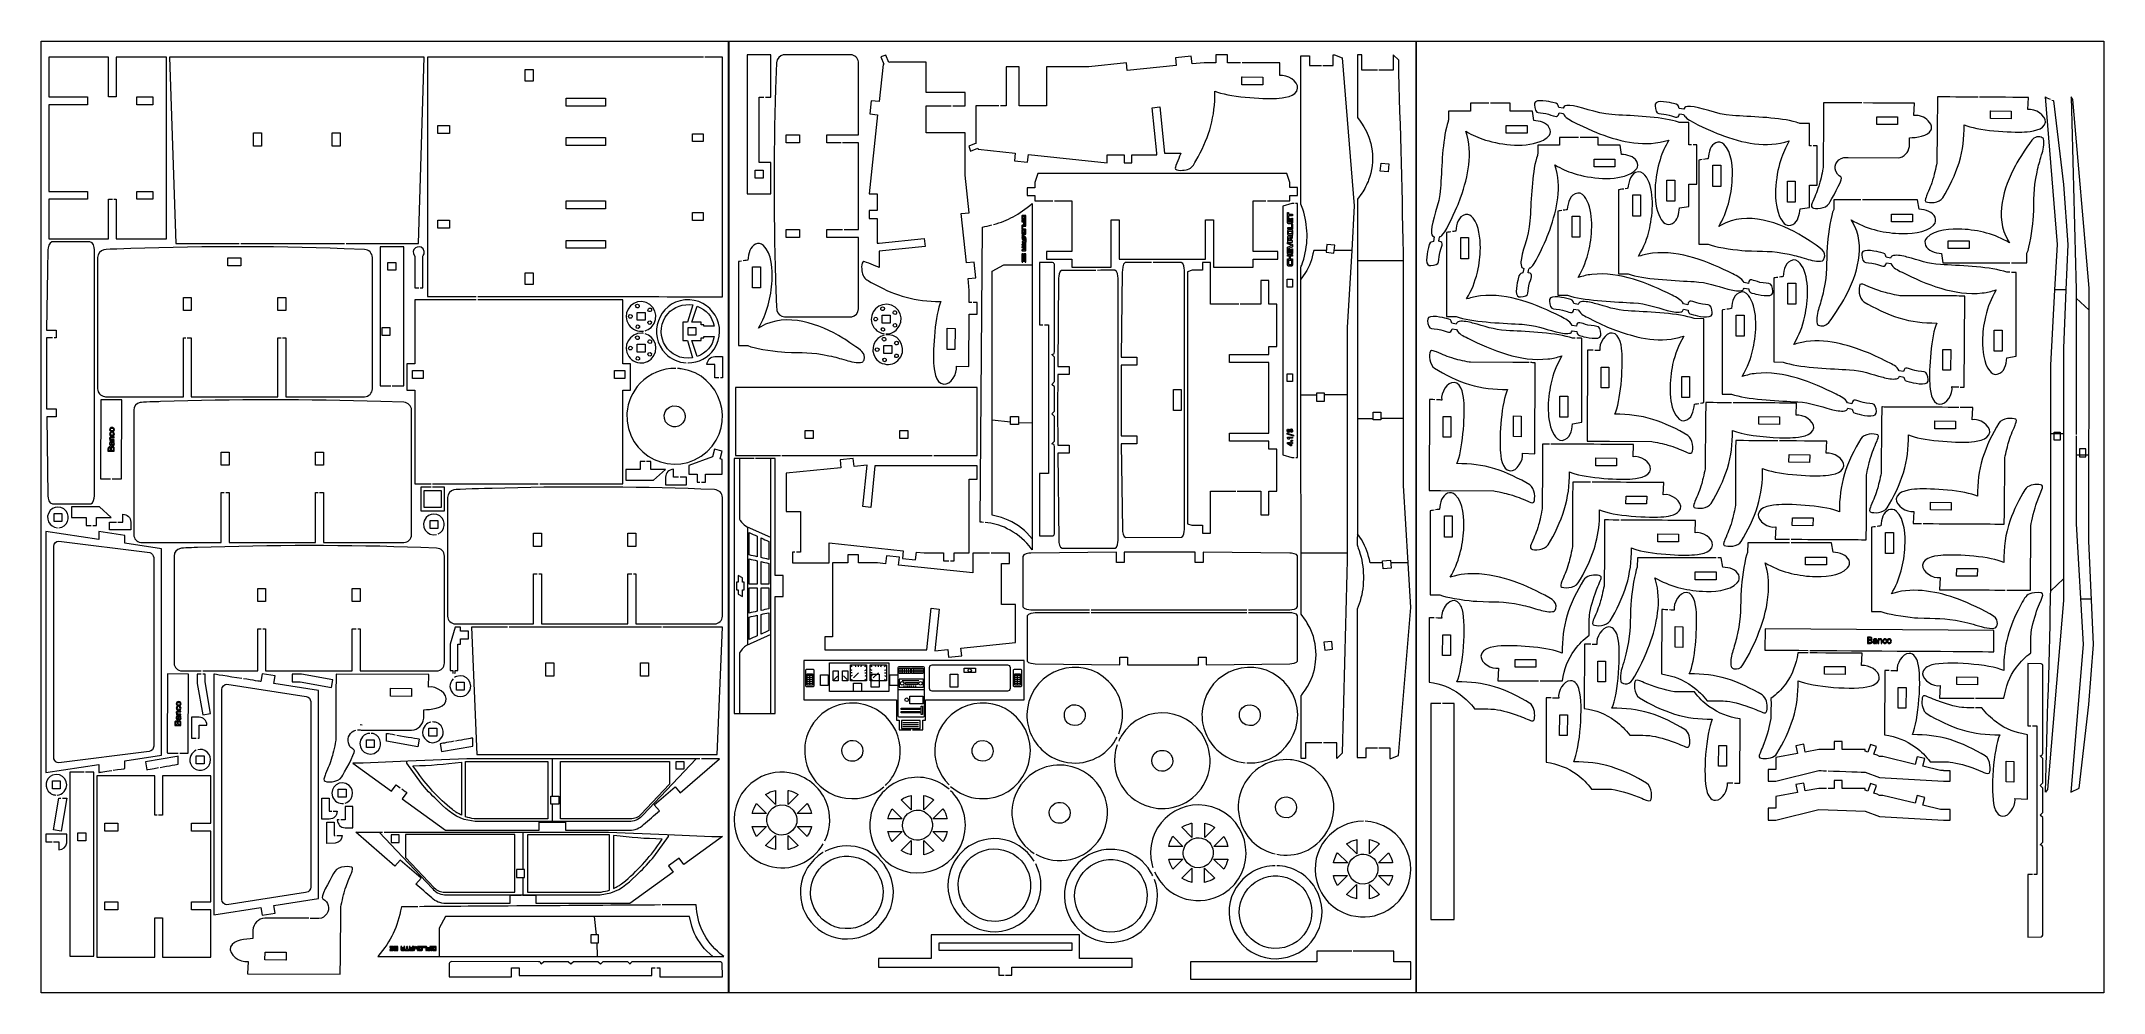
# Model space of a CAD drawing. Header units: centimetres. Extents: x -33.3 to 33.3, y -15.3 to 15.3.
import ezdxf

# ---------------------------------------------------------------- set-up
doc = ezdxf.new("R2010")
doc.units = ezdxf.units.CM
doc.header["$MEASUREMENT"] = 0
doc.layers.add('Layer 1', color=7, linetype='Continuous')

msp = doc.modelspace()

# ---------------------------------------------------------------- linework, layer by layer
at = {"layer": 'Layer 1', "color": 250, "lineweight": 20}
for points in [[(-33.29789, -15.35), (-33.29789, -15.35), (-11.0979, -15.35), (-11.0979, -15.35), (-11.0979, -15.35), (-11.0979, -15.35), (-11.0979, 15.35), (-11.0979, 15.35), (-11.0979, 15.35), (-11.0979, 15.35), (-33.29789, 15.35), (-33.29789, 15.35), (-33.29789, 15.35), (-33.29789, 15.35), (-33.29789, -15.35), (-33.29789, -15.35), (-33.29789, -15.35), (-33.29789, -15.35), (-33.29789, -15.35), (-33.29789, -15.35)], [(-11.10211, -15.35), (-11.10211, -15.35), (11.0979, -15.35), (11.0979, -15.35), (11.0979, -15.35), (11.0979, -15.35), (11.0979, 15.35), (11.0979, 15.35), (11.0979, 15.35), (11.0979, 15.35), (-11.10211, 15.35), (-11.10211, 15.35), (-11.10211, 15.35), (-11.10211, 15.35), (-11.10211, -15.35), (-11.10211, -15.35), (-11.10211, -15.35), (-11.10211, -15.35), (-11.10211, -15.35), (-11.10211, -15.35)], [(11.0979, -15.35), (11.0979, -15.35), (33.29789, -15.35), (33.29789, -15.35), (33.29789, -15.35), (33.29789, -15.35), (33.29789, 15.35), (33.29789, 15.35), (33.29789, 15.35), (33.29789, 15.35), (11.0979, 15.35), (11.0979, 15.35), (11.0979, 15.35), (11.0979, 15.35), (11.0979, -15.35), (11.0979, -15.35), (11.0979, -15.35), (11.0979, -15.35), (11.0979, -15.35), (11.0979, -15.35)]]:
    msp.add_open_spline(points, degree=3, knots=[0, 0, 0, 0, 0.16666667, 0.16666667, 0.16666667, 0.16666667, 0.33333333, 0.33333333, 0.33333333, 0.33333333, 0.5, 0.5, 0.5, 0.5, 0.66666667, 0.66666667, 0.66666667, 0.66666667, 1, 1, 1, 1], dxfattribs=at)
at = {"layer": 'Layer 1', "lineweight": 9}
for points, knots in [([(-30.95122, 10.25207), (-30.9079, 10.25207), (-30.87373, 10.25207), (-30.87373, 10.25207), (-30.87373, 10.25207), (-30.87373, 10.25207), (-30.87373, 8.97718), (-30.87373, 8.97718), (-30.87373, 8.97718), (-30.87373, 8.97718), (-29.25846, 8.97718), (-29.25846, 8.97718), (-29.25846, 8.97718), (-29.25846, 8.97718), (-29.25846, 14.83339), (-29.25846, 14.83339), (-29.25846, 14.83339), (-29.25846, 14.83339), (-30.87373, 14.83339), (-30.87373, 14.83339), (-30.87373, 14.83339), (-30.87373, 14.83339), (-30.87373, 13.55849), (-30.87373, 13.55849), (-30.87373, 13.55849), (-30.87373, 13.55849), (-31.12871, 13.55849), (-31.12871, 13.55849), (-31.12871, 13.55849), (-31.12871, 13.55849), (-31.12871, 14.83339), (-31.12871, 14.83339), (-31.12871, 14.83339), (-31.12871, 14.83339), (-33.05443, 14.83339), (-33.05443, 14.83339), (-33.05443, 14.83339), (-33.05443, 14.83339), (-33.05443, 13.55849), (-33.05443, 13.55849), (-33.05443, 13.55849), (-33.05443, 13.55849), (-31.80355, 13.55849), (-31.80355, 13.55849), (-31.80355, 13.55849), (-31.80355, 13.55849), (-31.80355, 13.30351), (-31.80355, 13.30351), (-31.80355, 13.30351), (-31.80355, 13.30351), (-33.05443, 13.30351), (-33.05443, 13.30351), (-33.05443, 13.30351), (-33.05443, 13.30351), (-33.05443, 10.50706), (-33.05443, 10.50706), (-33.05443, 10.50706), (-33.05443, 10.50706), (-31.80355, 10.50706), (-31.80355, 10.50706), (-31.80355, 10.50706), (-31.80355, 10.50706), (-31.80355, 10.25207), (-31.80355, 10.25207), (-31.80355, 10.25207), (-31.80355, 10.25207), (-33.05443, 10.25207), (-33.05443, 10.25207), (-33.05443, 10.25207), (-33.05443, 10.25207), (-33.05443, 8.97718), (-33.05443, 8.97718), (-33.05443, 8.97718), (-33.05443, 8.97718), (-31.12871, 8.97718), (-31.12871, 8.97718), (-31.12871, 8.97718), (-31.12871, 8.97718), (-31.12871, 10.25207), (-31.12871, 10.25207), (-31.12871, 10.25207), (-31.12871, 10.25207), (-31.06496, 10.25207), (-31.00122, 10.25207)], [0, 0, 0, 0, 0.04545455, 0.04545455, 0.04545455, 0.04545455, 0.09090909, 0.09090909, 0.09090909, 0.09090909, 0.13636364, 0.13636364, 0.13636364, 0.13636364, 0.18181818, 0.18181818, 0.18181818, 0.18181818, 0.22727273, 0.22727273, 0.22727273, 0.22727273, 0.27272727, 0.27272727, 0.27272727, 0.27272727, 0.31818182, 0.31818182, 0.31818182, 0.31818182, 0.36363636, 0.36363636, 0.36363636, 0.36363636, 0.40909091, 0.40909091, 0.40909091, 0.40909091, 0.45454545, 0.45454545, 0.45454545, 0.45454545, 0.5, 0.5, 0.5, 0.5, 0.54545455, 0.54545455, 0.54545455, 0.54545455, 0.59090909, 0.59090909, 0.59090909, 0.59090909, 0.63636364, 0.63636364, 0.63636364, 0.63636364, 0.68181818, 0.68181818, 0.68181818, 0.68181818, 0.72727273, 0.72727273, 0.72727273, 0.72727273, 0.77272727, 0.77272727, 0.77272727, 0.77272727, 0.81818182, 0.81818182, 0.81818182, 0.81818182, 0.86363636, 0.86363636, 0.86363636, 0.86363636, 0.90909091, 0.90909091, 0.90909091, 0.90909091, 1, 1, 1, 1]), ([(-23.45213, 8.8199), (-22.14025, 8.81988), (-21.11194, 8.81985), (-21.11194, 8.81985), (-21.11194, 8.81985), (-21.11194, 8.81985), (-20.92882, 14.83339), (-20.92882, 14.83339), (-20.92882, 14.83339), (-20.92882, 14.83339), (-29.15795, 14.83339), (-29.15795, 14.83339), (-29.15795, 14.83339), (-29.15795, 14.83339), (-28.95399, 8.81998), (-28.95399, 8.81998), (-28.95399, 8.81998), (-28.95399, 8.81998), (-28.07364, 8.81995), (-26.9029, 8.81995)], [0, 0, 0, 0, 0.16666667, 0.16666667, 0.16666667, 0.16666667, 0.33333333, 0.33333333, 0.33333333, 0.33333333, 0.5, 0.5, 0.5, 0.5, 0.66666667, 0.66666667, 0.66666667, 0.66666667, 1, 1, 1, 1]), ([(-11.91838, 14.83339), (-14.02618, 14.83339), (-20.82693, 14.83339), (-20.82693, 14.83339), (-20.82693, 14.83339), (-20.82693, 14.83339), (-20.82693, 7.11787), (-20.82693, 7.11787), (-20.82693, 7.11787), (-20.82693, 7.11787), (-20.19476, 7.11716), (-19.25617, 7.11613)], [0, 0, 0, 0, 0.25, 0.25, 0.25, 0.25, 0.5, 0.5, 0.5, 0.5, 1, 1, 1, 1]), ([(-19.20616, 7.11608), (-16.48758, 7.11307), (-11.30312, 7.10733), (-11.30312, 7.10733), (-11.30312, 7.10733), (-11.30312, 7.10733), (-11.30312, 14.83339), (-11.30312, 14.83339), (-11.30312, 14.83339), (-11.30312, 14.83339), (-11.5122, 14.83339), (-11.86838, 14.83339)], [0, 0, 0, 0, 0.25, 0.25, 0.25, 0.25, 0.5, 0.5, 0.5, 0.5, 1, 1, 1, 1]), ([(-9.91777, 13.54142), (-9.82521, 13.54142), (-9.73544, 13.54142), (-9.73544, 13.54142), (-9.73544, 13.54142), (-9.73544, 13.54142), (-9.73544, 14.91396), (-9.73544, 14.91396), (-9.73544, 14.91396), (-9.73544, 14.91396), (-10.50032, 14.91396), (-10.50032, 14.91396), (-10.50032, 14.91396), (-10.50032, 14.91396), (-10.50032, 10.42728), (-10.50032, 10.42728), (-10.50032, 10.42728), (-10.50032, 10.42728), (-9.73544, 10.4271), (-9.73544, 10.4271), (-9.73544, 10.4271), (-9.73544, 10.4271), (-9.73544, 11.44228), (-9.73544, 11.44228), (-9.73544, 11.44228), (-9.73544, 11.44228), (-10.11787, 11.44228), (-10.11787, 11.44228), (-10.11787, 11.44228), (-10.11787, 11.44228), (-10.11787, 13.54142), (-10.11787, 13.54142), (-10.11787, 13.54142), (-10.11787, 13.54142), (-10.04787, 13.54142), (-9.96777, 13.54142)], [0, 0, 0, 0, 0.1, 0.1, 0.1, 0.1, 0.2, 0.2, 0.2, 0.2, 0.3, 0.3, 0.3, 0.3, 0.4, 0.4, 0.4, 0.4, 0.5, 0.5, 0.5, 0.5, 0.6, 0.6, 0.6, 0.6, 0.7, 0.7, 0.7, 0.7, 0.8, 0.8, 0.8, 0.8, 1, 1, 1, 1]), ([(-7.47223, 12.07341), (-7.71102, 12.07341), (-7.93522, 12.07341), (-7.93522, 12.07341), (-7.93522, 12.07341), (-7.93522, 12.07341), (-7.93522, 12.32838), (-7.93522, 12.32838), (-7.93522, 12.32838), (-7.93522, 12.32838), (-6.90923, 12.32838), (-6.90923, 12.32838), (-6.90923, 12.32838), (-6.90923, 12.32838), (-6.91075, 14.68547), (-6.91075, 14.68547), (-6.91075, 14.68547), (-6.92483, 14.81505), (-7.03097, 14.91057), (-7.1655, 14.91396), (-7.1655, 14.91396), (-7.1655, 14.91396), (-9.33721, 14.911), (-9.33721, 14.911), (-9.33721, 14.911), (-9.45232, 14.89934), (-9.54545, 14.78639), (-9.55359, 14.6594), (-9.55359, 14.6594), (-9.55359, 14.6594), (-9.58615, 13.81453), (-9.58615, 13.81453), (-9.58615, 13.81453), (-9.65523, 11.69543), (-9.65368, 9.38565), (-9.57612, 7.27248), (-9.57612, 7.27248), (-9.57288, 7.18463), (-9.55954, 6.72189), (-9.54672, 6.66615), (-9.54672, 6.66615), (-9.5196, 6.54829), (-9.42356, 6.46469), (-9.2988, 6.46142), (-9.2988, 6.46142), (-9.2988, 6.46142), (-7.12867, 6.46392), (-7.12867, 6.46392), (-7.12867, 6.46392), (-7.00966, 6.47498), (-6.91381, 6.5866), (-6.90923, 6.71639), (-6.90923, 6.71639), (-6.90923, 6.71639), (-6.90923, 9.02221), (-6.90923, 9.02221), (-6.90923, 9.02221), (-6.90923, 9.02221), (-7.93522, 9.02221), (-7.93522, 9.02221), (-7.93522, 9.02221), (-7.93522, 9.02221), (-7.93522, 9.27718), (-7.93522, 9.27718), (-7.93522, 9.27718), (-7.93522, 9.27718), (-7.67846, 9.27718), (-7.42183, 9.27718)], [0, 0, 0, 0, 0.05555556, 0.05555556, 0.05555556, 0.05555556, 0.11111111, 0.11111111, 0.11111111, 0.11111111, 0.16666667, 0.16666667, 0.16666667, 0.16666667, 0.22222222, 0.22222222, 0.22222222, 0.22222222, 0.27777778, 0.27777778, 0.27777778, 0.27777778, 0.33333333, 0.33333333, 0.33333333, 0.33333333, 0.38888889, 0.38888889, 0.38888889, 0.38888889, 0.44444444, 0.44444444, 0.44444444, 0.44444444, 0.5, 0.5, 0.5, 0.5, 0.55555556, 0.55555556, 0.55555556, 0.55555556, 0.61111111, 0.61111111, 0.61111111, 0.61111111, 0.66666667, 0.66666667, 0.66666667, 0.66666667, 0.72222222, 0.72222222, 0.72222222, 0.72222222, 0.77777778, 0.77777778, 0.77777778, 0.77777778, 0.83333333, 0.83333333, 0.83333333, 0.83333333, 0.88888889, 0.88888889, 0.88888889, 0.88888889, 1, 1, 1, 1]), ([(-3.86448, 13.271), (-3.64071, 13.271), (-3.46129, 13.271), (-3.46129, 13.271), (-3.46129, 13.271), (-3.46129, 13.271), (-3.46129, 13.69594), (-3.46129, 13.69594), (-3.46129, 13.69594), (-3.46129, 13.69594), (-4.7276, 13.69594), (-4.7276, 13.69594), (-4.7276, 13.69594), (-4.7276, 13.69594), (-4.7276, 14.68042), (-4.7276, 14.68042), (-4.7276, 14.68042), (-4.7276, 14.68042), (-5.90374, 14.68042), (-5.90374, 14.68042), (-5.90374, 14.68042), (-5.90374, 14.68042), (-5.93185, 14.66935), (-5.93185, 14.66935), (-5.93185, 14.66935), (-5.93185, 14.66935), (-6.02539, 14.90653), (-6.02539, 14.90653), (-6.02539, 14.90653), (-6.02539, 14.90653), (-6.18352, 14.84417), (-6.18352, 14.84417), (-6.18352, 14.84417), (-6.18352, 14.84417), (-6.08997, 14.60699), (-6.08997, 14.60699), (-6.08997, 14.60699), (-6.08997, 14.60699), (-6.11809, 14.5959), (-6.11809, 14.5959), (-6.11809, 14.5959), (-6.11809, 14.5959), (-6.24683, 13.40208), (-6.24683, 13.40208), (-6.24683, 13.40208), (-6.24683, 13.40208), (-6.50035, 13.4292), (-6.50035, 13.4292), (-6.50035, 13.4292), (-6.50035, 13.4292), (-6.54554, 13.00667), (-6.54554, 13.00667), (-6.54554, 13.00667), (-6.54554, 13.00667), (-6.29203, 12.97955), (-6.29203, 12.97955), (-6.29203, 12.97955), (-6.29203, 12.97955), (-6.5645, 10.43246), (-6.5645, 10.43246), (-6.5645, 10.43246), (-6.5645, 10.43246), (-6.30953, 10.43246), (-6.30953, 10.43246), (-6.30953, 10.43246), (-6.30953, 10.43246), (-6.30953, 9.88915), (-6.30953, 9.88915), (-6.30953, 9.88915), (-6.30953, 9.88915), (-6.5645, 9.88915), (-6.5645, 9.88915), (-6.5645, 9.88915), (-6.5645, 9.88915), (-6.5645, 9.63418), (-6.5645, 9.63418), (-6.5645, 9.63418), (-6.5645, 9.63418), (-6.30953, 9.63418), (-6.30953, 9.63418), (-6.30953, 9.63418), (-6.30953, 9.63418), (-6.30953, 8.8359), (-6.30953, 8.8359), (-6.30953, 8.8359), (-6.30953, 8.8359), (-6.24683, 8.8359), (-6.24683, 8.8359), (-6.24683, 8.8359), (-6.24683, 8.8359), (-6.24683, 8.83319), (-6.24683, 8.83319), (-6.24683, 8.83319), (-6.24683, 8.83319), (-4.78834, 8.98662), (-4.78834, 8.98662), (-4.78834, 8.98662), (-4.78834, 8.98662), (-4.76213, 8.73302), (-4.76213, 8.73302), (-4.76213, 8.73302), (-4.76213, 8.73302), (-6.24683, 8.57959), (-6.24683, 8.57959), (-6.24683, 8.57959), (-6.24683, 8.57959), (-6.24683, 8.0537), (-6.24683, 8.0537), (-6.24683, 8.0537), (-6.32019, 8.08303), (-6.68483, 8.24143), (-6.73681, 8.23928), (-6.73681, 8.23928), (-6.84478, 8.23479), (-6.80633, 7.93274), (-6.77801, 7.84526), (-6.77801, 7.84526), (-6.72526, 7.68231), (-6.6463, 7.65473), (-6.49821, 7.57048), (-6.49821, 7.57048), (-5.81074, 7.17935), (-5.20396, 6.97675), (-4.41908, 6.95638), (-4.41908, 6.95638), (-4.41908, 6.95638), (-4.24643, 6.95482), (-4.24643, 6.95482), (-4.24643, 6.95482), (-4.43907, 6.55387), (-4.51139, 5.40553), (-4.48359, 4.96689), (-4.48359, 4.96689), (-4.47132, 4.7733), (-4.43337, 4.30915), (-4.15878, 4.28455), (-4.15878, 4.28455), (-3.93673, 4.26466), (-3.70869, 4.62314), (-3.74995, 4.86292), (-3.74995, 4.86292), (-3.74995, 4.86292), (-3.34212, 4.8605), (-3.34212, 4.8605), (-3.34212, 4.8605), (-3.34212, 4.8605), (-3.33282, 6.5439), (-3.33282, 6.5439), (-3.33282, 6.5439), (-3.33282, 6.5439), (-3.07796, 6.5439), (-3.07796, 6.5439), (-3.07796, 6.5439), (-3.07796, 6.5439), (-3.07796, 6.92423), (-3.07796, 6.92423), (-3.07796, 6.92423), (-3.07796, 6.92423), (-3.14167, 6.92423), (-3.20539, 6.92423)], [0, 0, 0, 0, 0.02439024, 0.02439024, 0.02439024, 0.02439024, 0.04878049, 0.04878049, 0.04878049, 0.04878049, 0.07317073, 0.07317073, 0.07317073, 0.07317073, 0.09756098, 0.09756098, 0.09756098, 0.09756098, 0.12195122, 0.12195122, 0.12195122, 0.12195122, 0.14634146, 0.14634146, 0.14634146, 0.14634146, 0.17073171, 0.17073171, 0.17073171, 0.17073171, 0.19512195, 0.19512195, 0.19512195, 0.19512195, 0.2195122, 0.2195122, 0.2195122, 0.2195122, 0.24390244, 0.24390244, 0.24390244, 0.24390244, 0.26829268, 0.26829268, 0.26829268, 0.26829268, 0.29268293, 0.29268293, 0.29268293, 0.29268293, 0.31707317, 0.31707317, 0.31707317, 0.31707317, 0.34146341, 0.34146341, 0.34146341, 0.34146341, 0.36585366, 0.36585366, 0.36585366, 0.36585366, 0.3902439, 0.3902439, 0.3902439, 0.3902439, 0.41463415, 0.41463415, 0.41463415, 0.41463415, 0.43902439, 0.43902439, 0.43902439, 0.43902439, 0.46341463, 0.46341463, 0.46341463, 0.46341463, 0.48780488, 0.48780488, 0.48780488, 0.48780488, 0.51219512, 0.51219512, 0.51219512, 0.51219512, 0.53658537, 0.53658537, 0.53658537, 0.53658537, 0.56097561, 0.56097561, 0.56097561, 0.56097561, 0.58536585, 0.58536585, 0.58536585, 0.58536585, 0.6097561, 0.6097561, 0.6097561, 0.6097561, 0.63414634, 0.63414634, 0.63414634, 0.63414634, 0.65853659, 0.65853659, 0.65853659, 0.65853659, 0.68292683, 0.68292683, 0.68292683, 0.68292683, 0.70731707, 0.70731707, 0.70731707, 0.70731707, 0.73170732, 0.73170732, 0.73170732, 0.73170732, 0.75609756, 0.75609756, 0.75609756, 0.75609756, 0.7804878, 0.7804878, 0.7804878, 0.7804878, 0.80487805, 0.80487805, 0.80487805, 0.80487805, 0.82926829, 0.82926829, 0.82926829, 0.82926829, 0.85365854, 0.85365854, 0.85365854, 0.85365854, 0.87804878, 0.87804878, 0.87804878, 0.87804878, 0.90243902, 0.90243902, 0.90243902, 0.90243902, 0.92682927, 0.92682927, 0.92682927, 0.92682927, 0.95121951, 0.95121951, 0.95121951, 0.95121951, 1, 1, 1, 1]), ([(-2.37328, 13.26432), (-2.66429, 13.26432), (-3.12643, 13.26432), (-3.12643, 13.26432), (-3.12643, 13.26432), (-3.12643, 13.26432), (-3.12643, 12.08816), (-3.12643, 12.08816), (-3.12643, 12.08816), (-3.12643, 12.08816), (-3.11535, 12.06006), (-3.11535, 12.06006), (-3.11535, 12.06006), (-3.11535, 12.06006), (-3.35254, 11.96652), (-3.35254, 11.96652), (-3.35254, 11.96652), (-3.35254, 11.96652), (-3.29016, 11.8084), (-3.29016, 11.8084), (-3.29016, 11.8084), (-3.29016, 11.8084), (-3.05299, 11.90194), (-3.05299, 11.90194), (-3.05299, 11.90194), (-3.05299, 11.90194), (-3.0419, 11.87383), (-3.0419, 11.87383), (-3.0419, 11.87383), (-3.0419, 11.87383), (-1.84808, 11.74508), (-1.84808, 11.74508), (-1.84808, 11.74508), (-1.84808, 11.74508), (-1.8752, 11.49156), (-1.8752, 11.49156), (-1.8752, 11.49156), (-1.8752, 11.49156), (-1.45267, 11.44637), (-1.45267, 11.44637), (-1.45267, 11.44637), (-1.45267, 11.44637), (-1.42554, 11.69989), (-1.42554, 11.69989), (-1.42554, 11.69989), (-1.42554, 11.69989), (1.12154, 11.42742), (1.12154, 11.42742), (1.12154, 11.42742), (1.12154, 11.42742), (1.12154, 11.68238), (1.12154, 11.68238), (1.12154, 11.68238), (1.12154, 11.68238), (1.66486, 11.68238), (1.66486, 11.68238), (1.66486, 11.68238), (1.66486, 11.68238), (1.66486, 11.42742), (1.66486, 11.42742), (1.66486, 11.42742), (1.66486, 11.42742), (1.91982, 11.42742), (1.91982, 11.42742), (1.91982, 11.42742), (1.91982, 11.42742), (1.91982, 11.68238), (1.91982, 11.68238), (1.91982, 11.68238), (1.91982, 11.68238), (2.71811, 11.68238), (2.71811, 11.68238), (2.71811, 11.68238), (2.71811, 11.68238), (2.71811, 11.74508), (2.71811, 11.74508), (2.71811, 11.74508), (2.71811, 11.74508), (2.72082, 11.74508), (2.72082, 11.74508), (2.72082, 11.74508), (2.72082, 11.74508), (2.56738, 13.20357), (2.56738, 13.20357), (2.56738, 13.20357), (2.56738, 13.20357), (2.821, 13.22976), (2.821, 13.22976), (2.821, 13.22976), (2.821, 13.22976), (2.97443, 11.74508), (2.97443, 11.74508), (2.97443, 11.74508), (2.97443, 11.74508), (3.50031, 11.74508), (3.50031, 11.74508), (3.50031, 11.74508), (3.47099, 11.67176), (3.31257, 11.30705), (3.31473, 11.2551), (3.31473, 11.2551), (3.31923, 11.14714), (3.62131, 11.1856), (3.70876, 11.2139), (3.70876, 11.2139), (3.87168, 11.26662), (3.8993, 11.34567), (3.98353, 11.4937), (3.98353, 11.4937), (4.37465, 12.18116), (4.57726, 12.78796), (4.59764, 13.57282), (4.59764, 13.57282), (4.59764, 13.57282), (4.59918, 13.74548), (4.59918, 13.74548), (4.59918, 13.74548), (5.00018, 13.55288), (6.1485, 13.48048), (6.58713, 13.50831), (6.58713, 13.50831), (6.78074, 13.5206), (7.24486, 13.55853), (7.26946, 13.83312), (7.26946, 13.83312), (7.28935, 14.05521), (6.93084, 14.28322), (6.69108, 14.24197), (6.69108, 14.24197), (6.69108, 14.24197), (6.69351, 14.64979), (6.69351, 14.64979), (6.69351, 14.64979), (6.69351, 14.64979), (5.97149, 14.65378), (5.47318, 14.65653)], [0, 0, 0, 0, 0.02857143, 0.02857143, 0.02857143, 0.02857143, 0.05714286, 0.05714286, 0.05714286, 0.05714286, 0.08571429, 0.08571429, 0.08571429, 0.08571429, 0.11428571, 0.11428571, 0.11428571, 0.11428571, 0.14285714, 0.14285714, 0.14285714, 0.14285714, 0.17142857, 0.17142857, 0.17142857, 0.17142857, 0.2, 0.2, 0.2, 0.2, 0.22857143, 0.22857143, 0.22857143, 0.22857143, 0.25714286, 0.25714286, 0.25714286, 0.25714286, 0.28571429, 0.28571429, 0.28571429, 0.28571429, 0.31428571, 0.31428571, 0.31428571, 0.31428571, 0.34285714, 0.34285714, 0.34285714, 0.34285714, 0.37142857, 0.37142857, 0.37142857, 0.37142857, 0.4, 0.4, 0.4, 0.4, 0.42857143, 0.42857143, 0.42857143, 0.42857143, 0.45714286, 0.45714286, 0.45714286, 0.45714286, 0.48571429, 0.48571429, 0.48571429, 0.48571429, 0.51428571, 0.51428571, 0.51428571, 0.51428571, 0.54285714, 0.54285714, 0.54285714, 0.54285714, 0.57142857, 0.57142857, 0.57142857, 0.57142857, 0.6, 0.6, 0.6, 0.6, 0.62857143, 0.62857143, 0.62857143, 0.62857143, 0.65714286, 0.65714286, 0.65714286, 0.65714286, 0.68571429, 0.68571429, 0.68571429, 0.68571429, 0.71428571, 0.71428571, 0.71428571, 0.71428571, 0.74285714, 0.74285714, 0.74285714, 0.74285714, 0.77142857, 0.77142857, 0.77142857, 0.77142857, 0.8, 0.8, 0.8, 0.8, 0.82857143, 0.82857143, 0.82857143, 0.82857143, 0.85714286, 0.85714286, 0.85714286, 0.85714286, 0.88571429, 0.88571429, 0.88571429, 0.88571429, 0.91428571, 0.91428571, 0.91428571, 0.91428571, 0.94285714, 0.94285714, 0.94285714, 0.94285714, 1, 1, 1, 1]), ([(5.42318, 14.65681), (5.18558, 14.65812), (5.01012, 14.65909), (5.01012, 14.65909), (5.01012, 14.65909), (5.01012, 14.65909), (5.01012, 14.91396), (5.01012, 14.91396), (5.01012, 14.91396), (5.01012, 14.91396), (4.62979, 14.91396), (4.62979, 14.91396), (4.62979, 14.91396), (4.62979, 14.91396), (4.62979, 14.65899), (4.62979, 14.65899), (4.62979, 14.65899), (4.62979, 14.65899), (4.24945, 14.65899), (4.24945, 14.65899), (4.24945, 14.65899), (4.24945, 14.65899), (3.85949, 14.6187), (3.85949, 14.6187), (3.85949, 14.6187), (3.85949, 14.6187), (3.83327, 14.8723), (3.83327, 14.8723), (3.83327, 14.8723), (3.83327, 14.8723), (3.32605, 14.81989), (3.32605, 14.81989), (3.32605, 14.81989), (3.32605, 14.81989), (3.35226, 14.56628), (3.35226, 14.56628), (3.35226, 14.56628), (3.35226, 14.56628), (1.76511, 14.40226), (1.76511, 14.40226), (1.76511, 14.40226), (1.76511, 14.40226), (1.73891, 14.65587), (1.73891, 14.65587), (1.73891, 14.65587), (1.73891, 14.65587), (0.52686, 14.53062), (0.52686, 14.53062), (0.52686, 14.53062), (0.52686, 14.53062), (-0.83711, 14.53062), (-0.83711, 14.53062), (-0.83711, 14.53062), (-0.83711, 14.53062), (-0.83711, 13.26432), (-0.83711, 13.26432), (-0.83711, 13.26432), (-0.83711, 13.26432), (-1.717, 13.26432), (-1.717, 13.26432), (-1.717, 13.26432), (-1.717, 13.26432), (-1.717, 14.53062), (-1.717, 14.53062), (-1.717, 14.53062), (-1.717, 14.53062), (-2.14195, 14.53062), (-2.14195, 14.53062), (-2.14195, 14.53062), (-2.14195, 14.53062), (-2.14195, 13.26432), (-2.14195, 13.26432), (-2.14195, 13.26432), (-2.14195, 13.26432), (-2.21591, 13.26432), (-2.32328, 13.26432)], [0, 0, 0, 0, 0.05, 0.05, 0.05, 0.05, 0.1, 0.1, 0.1, 0.1, 0.15, 0.15, 0.15, 0.15, 0.2, 0.2, 0.2, 0.2, 0.25, 0.25, 0.25, 0.25, 0.3, 0.3, 0.3, 0.3, 0.35, 0.35, 0.35, 0.35, 0.4, 0.4, 0.4, 0.4, 0.45, 0.45, 0.45, 0.45, 0.5, 0.5, 0.5, 0.5, 0.55, 0.55, 0.55, 0.55, 0.6, 0.6, 0.6, 0.6, 0.65, 0.65, 0.65, 0.65, 0.7, 0.7, 0.7, 0.7, 0.75, 0.75, 0.75, 0.75, 0.8, 0.8, 0.8, 0.8, 0.85, 0.85, 0.85, 0.85, 0.9, 0.9, 0.9, 0.9, 1, 1, 1, 1]), ([(8.054, -7.29039), (7.79271, -7.29039), (7.52274, -7.29039), (7.52274, -7.29039), (7.52274, -7.29039), (7.52274, -7.29039), (7.52274, -7.79006), (7.52274, -7.79006), (7.52274, -7.79006), (7.52274, -7.79006), (7.37997, -7.79006), (7.37997, -7.79006), (7.37997, -7.79006), (7.37997, -7.79006), (7.37997, -5.76279), (7.37997, -5.76279), (7.37997, -5.76279), (7.38895, -5.73612), (7.77232, -5.35335), (7.85132, -4.68713), (7.85132, -4.68713), (7.88791, -4.37855), (7.84787, -4.04071), (7.74014, -3.74923), (7.74014, -3.74923), (7.69399, -3.62434), (7.59799, -3.43631), (7.52392, -3.32567), (7.52392, -3.32567), (7.52392, -3.32567), (7.37997, -3.13592), (7.37997, -3.13592), (7.37997, -3.13592), (7.37683, 0.46571), (7.37819, 4.06762), (7.37649, 7.67008), (7.37649, 7.67008), (7.37395, 8.24177), (7.35099, 7.91821), (7.46771, 8.32215), (7.46771, 8.32215), (7.6167, 8.8378), (7.60851, 9.42255), (7.43533, 9.93085), (7.43533, 9.93085), (7.43533, 9.93085), (7.37478, 10.09423), (7.37478, 10.09423), (7.37478, 10.09423), (7.37478, 10.09423), (7.37478, 14.8854), (7.37478, 14.8854), (7.37478, 14.8854), (7.37478, 14.8854), (7.65493, 14.8854), (7.65493, 14.8854), (7.65493, 14.8854), (7.65493, 14.8854), (7.65493, 14.57126), (7.65493, 14.57126), (7.65493, 14.57126), (7.65493, 14.57126), (7.84617, 14.57126), (8.03741, 14.57126)], [0, 0, 0, 0, 0.05882353, 0.05882353, 0.05882353, 0.05882353, 0.11764706, 0.11764706, 0.11764706, 0.11764706, 0.17647059, 0.17647059, 0.17647059, 0.17647059, 0.23529412, 0.23529412, 0.23529412, 0.23529412, 0.29411765, 0.29411765, 0.29411765, 0.29411765, 0.35294118, 0.35294118, 0.35294118, 0.35294118, 0.41176471, 0.41176471, 0.41176471, 0.41176471, 0.47058824, 0.47058824, 0.47058824, 0.47058824, 0.52941176, 0.52941176, 0.52941176, 0.52941176, 0.58823529, 0.58823529, 0.58823529, 0.58823529, 0.64705882, 0.64705882, 0.64705882, 0.64705882, 0.70588235, 0.70588235, 0.70588235, 0.70588235, 0.76470588, 0.76470588, 0.76470588, 0.76470588, 0.82352941, 0.82352941, 0.82352941, 0.82352941, 0.88235294, 0.88235294, 0.88235294, 0.88235294, 1, 1, 1, 1]), ([(8.08741, 14.57126), (8.26061, 14.57126), (8.41988, 14.57126), (8.41988, 14.57126), (8.41988, 14.57126), (8.41988, 14.57126), (8.41988, 14.91395), (8.41988, 14.91395), (8.41988, 14.91395), (8.41988, 14.91395), (8.45491, 14.91395), (8.45491, 14.91395), (8.45491, 14.91395), (8.45491, 14.91395), (8.70732, 14.81442), (8.70732, 14.81442), (8.70732, 14.81442), (8.70732, 14.81442), (9.10001, 10.0436), (9.10001, 10.0436), (9.10001, 10.0436), (9.10001, 10.0436), (9.01618, 8.60282), (9.01618, 8.60282), (9.01618, 8.60282), (9.01618, 8.60282), (8.86844, 6.11025), (8.86844, 6.11025), (8.86844, 6.11025), (8.86844, 6.11025), (8.87005, 3.94449), (8.87005, 3.94449), (8.87005, 3.94449), (8.87005, 3.94449), (8.87007, -0.98483), (8.87007, -0.98483), (8.87007, -0.98483), (8.83678, -3.19233), (8.76305, -5.41102), (8.70965, -7.62012), (8.70965, -7.62012), (8.70965, -7.62012), (8.53637, -7.79006), (8.53637, -7.79006), (8.53637, -7.79006), (8.53637, -7.79006), (8.53637, -7.29039), (8.53637, -7.29039), (8.53637, -7.29039), (8.53637, -7.29039), (8.3303, -7.29039), (8.104, -7.29039)], [0, 0, 0, 0, 0.07142857, 0.07142857, 0.07142857, 0.07142857, 0.14285714, 0.14285714, 0.14285714, 0.14285714, 0.21428571, 0.21428571, 0.21428571, 0.21428571, 0.28571429, 0.28571429, 0.28571429, 0.28571429, 0.35714286, 0.35714286, 0.35714286, 0.35714286, 0.42857143, 0.42857143, 0.42857143, 0.42857143, 0.5, 0.5, 0.5, 0.5, 0.57142857, 0.57142857, 0.57142857, 0.57142857, 0.64285714, 0.64285714, 0.64285714, 0.64285714, 0.71428571, 0.71428571, 0.71428571, 0.71428571, 0.78571429, 0.78571429, 0.78571429, 0.78571429, 0.85714286, 0.85714286, 0.85714286, 0.85714286, 1, 1, 1, 1]), ([(9.84402, 14.41429), (9.59315, 14.41429), (9.34475, 14.41429), (9.34475, 14.41429), (9.34475, 14.41429), (9.34475, 14.41429), (9.34475, 14.91396), (9.34475, 14.91396), (9.34475, 14.91396), (9.34475, 14.91396), (9.20197, 14.91396), (9.20197, 14.91396), (9.20197, 14.91396), (9.20197, 14.91396), (9.20197, 12.8867), (9.20197, 12.8867), (9.20197, 12.8867), (9.21096, 12.86002), (9.59433, 12.47725), (9.67333, 11.81103), (9.67333, 11.81103), (9.70992, 11.50245), (9.66987, 11.16462), (9.56215, 10.87313), (9.56215, 10.87313), (9.516, 10.74823), (9.42, 10.56021), (9.34593, 10.44957), (9.34593, 10.44957), (9.34593, 10.44957), (9.20197, 10.25982), (9.20197, 10.25982), (9.20197, 10.25982), (9.19883, 6.65819), (9.20019, 3.0563), (9.1985, -0.54617), (9.1985, -0.54617), (9.19595, -1.11787), (9.173, -0.79431), (9.28971, -1.19825), (9.28971, -1.19825), (9.43871, -1.7139), (9.43052, -2.29864), (9.25734, -2.80695), (9.25734, -2.80695), (9.25734, -2.80695), (9.19679, -2.97033), (9.19679, -2.97033), (9.19679, -2.97033), (9.19679, -2.97033), (9.19679, -7.76151), (9.19679, -7.76151), (9.19679, -7.76151), (9.19679, -7.76151), (9.47694, -7.76151), (9.47694, -7.76151), (9.47694, -7.76151), (9.47694, -7.76151), (9.47694, -7.44735), (9.47694, -7.44735), (9.47694, -7.44735), (9.47694, -7.44735), (9.65796, -7.44735), (9.84389, -7.44735)], [0, 0, 0, 0, 0.05882353, 0.05882353, 0.05882353, 0.05882353, 0.11764706, 0.11764706, 0.11764706, 0.11764706, 0.17647059, 0.17647059, 0.17647059, 0.17647059, 0.23529412, 0.23529412, 0.23529412, 0.23529412, 0.29411765, 0.29411765, 0.29411765, 0.29411765, 0.35294118, 0.35294118, 0.35294118, 0.35294118, 0.41176471, 0.41176471, 0.41176471, 0.41176471, 0.47058824, 0.47058824, 0.47058824, 0.47058824, 0.52941176, 0.52941176, 0.52941176, 0.52941176, 0.58823529, 0.58823529, 0.58823529, 0.58823529, 0.64705882, 0.64705882, 0.64705882, 0.64705882, 0.70588235, 0.70588235, 0.70588235, 0.70588235, 0.76470588, 0.76470588, 0.76470588, 0.76470588, 0.82352941, 0.82352941, 0.82352941, 0.82352941, 0.88235294, 0.88235294, 0.88235294, 0.88235294, 1, 1, 1, 1]), ([(9.89388, -7.44735), (10.07298, -7.44735), (10.2419, -7.44735), (10.2419, -7.44735), (10.2419, -7.44735), (10.2419, -7.44735), (10.2419, -7.79004), (10.2419, -7.79004), (10.2419, -7.79004), (10.2419, -7.79004), (10.27691, -7.79004), (10.27691, -7.79004), (10.27691, -7.79004), (10.27691, -7.79004), (10.52933, -7.69051), (10.52933, -7.69051), (10.52933, -7.69051), (10.52933, -7.69051), (10.92202, -2.91969), (10.92202, -2.91969), (10.92202, -2.91969), (10.92202, -2.91969), (10.83819, -1.47893), (10.83819, -1.47893), (10.83819, -1.47893), (10.83819, -1.47893), (10.69044, 1.01365), (10.69044, 1.01365), (10.69044, 1.01365), (10.69044, 1.01365), (10.69207, 3.17943), (10.69207, 3.17943), (10.69207, 3.17943), (10.69207, 3.17943), (10.69208, 8.10874), (10.69208, 8.10874), (10.69208, 8.10874), (10.6588, 10.31622), (10.58505, 12.53493), (10.53166, 14.74402), (10.53166, 14.74402), (10.53166, 14.74402), (10.35836, 14.91396), (10.35836, 14.91396), (10.35836, 14.91396), (10.35836, 14.91396), (10.35836, 14.41429), (10.35836, 14.41429), (10.35836, 14.41429), (10.35836, 14.41429), (10.13251, 14.41429), (9.89402, 14.41429)], [0, 0, 0, 0, 0.07142857, 0.07142857, 0.07142857, 0.07142857, 0.14285714, 0.14285714, 0.14285714, 0.14285714, 0.21428571, 0.21428571, 0.21428571, 0.21428571, 0.28571429, 0.28571429, 0.28571429, 0.28571429, 0.35714286, 0.35714286, 0.35714286, 0.35714286, 0.42857143, 0.42857143, 0.42857143, 0.42857143, 0.5, 0.5, 0.5, 0.5, 0.57142857, 0.57142857, 0.57142857, 0.57142857, 0.64285714, 0.64285714, 0.64285714, 0.64285714, 0.71428571, 0.71428571, 0.71428571, 0.71428571, 0.78571429, 0.78571429, 0.78571429, 0.78571429, 0.85714286, 0.85714286, 0.85714286, 0.85714286, 1, 1, 1, 1]), ([(-17.41682, 14.44203), (-17.41682, 14.44203), (-17.6718, 14.44203), (-17.6718, 14.44203), (-17.6718, 14.44203), (-17.6718, 14.44203), (-17.6718, 14.05955), (-17.6718, 14.05955), (-17.6718, 14.05955), (-17.6718, 14.05955), (-17.41682, 14.05955), (-17.41682, 14.05955), (-17.41682, 14.05955), (-17.41682, 14.05955), (-17.41682, 14.44203), (-17.41682, 14.44203)], [0, 0, 0, 0, 0.2, 0.2, 0.2, 0.2, 0.4, 0.4, 0.4, 0.4, 0.6, 0.6, 0.6, 0.6, 1, 1, 1, 1]), ([(5.47318, 14.20071), (5.47318, 14.20071), (5.4681, 14.2007), (5.4681, 14.2007), (5.4681, 14.2007), (5.4681, 14.2007), (5.46627, 13.94579), (5.46627, 13.94579), (5.46627, 13.94579), (5.46627, 13.94579), (6.14612, 13.94083), (6.14612, 13.94083), (6.14612, 13.94083), (6.14612, 13.94083), (6.1477, 14.1958), (6.1477, 14.1958), (6.1477, 14.1958), (6.1477, 14.1958), (5.47318, 14.20071), (5.47318, 14.20071)], [0, 0, 0, 0, 0.16666667, 0.16666667, 0.16666667, 0.16666667, 0.33333333, 0.33333333, 0.33333333, 0.33333333, 0.5, 0.5, 0.5, 0.5, 0.66666667, 0.66666667, 0.66666667, 0.66666667, 1, 1, 1, 1]), ([(-29.6979, 13.55849), (-29.6979, 13.55849), (-30.20786, 13.55849), (-30.20786, 13.55849), (-30.20786, 13.55849), (-30.20786, 13.55849), (-30.20786, 13.30351), (-30.20786, 13.30351), (-30.20786, 13.30351), (-30.20786, 13.30351), (-29.6979, 13.30351), (-29.6979, 13.30351), (-29.6979, 13.30351), (-29.6979, 13.30351), (-29.6979, 13.55849), (-29.6979, 13.55849)], [0, 0, 0, 0, 0.2, 0.2, 0.2, 0.2, 0.4, 0.4, 0.4, 0.4, 0.6, 0.6, 0.6, 0.6, 1, 1, 1, 1]), ([(-16.34591, 13.26085), (-16.34591, 13.26085), (-15.07382, 13.26085), (-15.07382, 13.26085), (-15.07382, 13.26085), (-15.07382, 13.26085), (-15.07382, 13.51584), (-15.07382, 13.51584), (-15.07382, 13.51584), (-15.07382, 13.51584), (-16.34591, 13.51584), (-16.34591, 13.51584), (-16.34591, 13.51584), (-16.34591, 13.51584), (-16.34591, 13.26085), (-16.34591, 13.26085)], [0, 0, 0, 0, 0.2, 0.2, 0.2, 0.2, 0.4, 0.4, 0.4, 0.4, 0.6, 0.6, 0.6, 0.6, 1, 1, 1, 1]), ([(13.44277, 13.34809), (13.14158, 13.34801), (12.85536, 13.34793), (12.85536, 13.34793), (12.85536, 13.34793), (12.85536, 13.34793), (12.85419, 13.09332), (12.85419, 13.09332), (12.85419, 13.09332), (12.85419, 13.09332), (12.13791, 13.09332), (12.13791, 13.09332), (12.13791, 13.09332), (12.13791, 12.63194), (12.15085, 12.90216), (12.07102, 12.56467), (12.07102, 12.56467), (11.93439, 11.98704), (11.92187, 11.18986), (11.88305, 10.60582), (11.88305, 10.60582), (11.84862, 10.08786), (11.59405, 9.53713), (11.58653, 9.25428), (11.58653, 9.25428), (11.58551, 9.21581), (11.58785, 9.09372), (11.61932, 9.07005), (11.61932, 9.07005), (11.61932, 9.07005), (11.676, 9.03643), (11.676, 9.03643), (11.676, 9.03643), (11.676, 9.03643), (11.6521, 8.8917), (11.6521, 8.8917), (11.6521, 8.8917), (11.53665, 8.85897), (11.53239, 8.86686), (11.49338, 8.7008), (11.49338, 8.7008), (11.46995, 8.60105), (11.35598, 8.14813), (11.51697, 8.11135), (11.51697, 8.11135), (11.55664, 8.10228), (11.75605, 8.12222), (11.79874, 8.17948), (11.79874, 8.17948), (11.83094, 8.22269), (11.82788, 8.37367), (11.84794, 8.47368), (11.84794, 8.47368), (11.898, 8.72332), (12.03584, 8.86739), (11.82697, 8.89976), (11.82697, 8.89976), (11.86785, 9.14905), (11.83765, 8.97634), (11.97263, 9.13335), (11.97263, 9.13335), (12.08965, 9.26945), (12.37164, 9.89486), (12.4493, 10.08841), (12.4493, 10.08841), (12.4493, 10.08841), (12.53327, 10.30332), (12.53327, 10.30332), (12.53327, 10.30332), (12.77857, 11.03411), (12.93727, 11.697), (12.70291, 12.44474), (12.70291, 12.44474), (12.939, 12.31288), (13.07787, 12.2436), (13.33846, 12.16171), (13.33846, 12.16171), (13.84996, 12.00101), (14.69489, 11.89597), (15.20277, 12.16402), (15.20277, 12.16402), (15.36467, 12.24947), (15.49343, 12.37488), (15.39474, 12.56223), (15.39474, 12.56223), (15.30131, 12.73959), (15.07386, 12.77143), (14.89543, 12.79171), (14.89543, 12.79171), (14.89543, 12.79171), (14.84763, 13.09328), (14.84763, 13.09328), (14.84763, 13.09328), (14.84763, 13.09328), (14.13201, 13.09332), (14.13201, 13.09332), (14.13201, 13.09332), (14.13201, 13.09332), (14.13018, 13.34827), (14.13018, 13.34827), (14.13018, 13.34827), (14.13018, 13.34827), (13.81148, 13.34817), (13.49277, 13.3481)], [0, 0, 0, 0, 0.03703704, 0.03703704, 0.03703704, 0.03703704, 0.07407407, 0.07407407, 0.07407407, 0.07407407, 0.11111111, 0.11111111, 0.11111111, 0.11111111, 0.14814815, 0.14814815, 0.14814815, 0.14814815, 0.18518519, 0.18518519, 0.18518519, 0.18518519, 0.22222222, 0.22222222, 0.22222222, 0.22222222, 0.25925926, 0.25925926, 0.25925926, 0.25925926, 0.2962963, 0.2962963, 0.2962963, 0.2962963, 0.33333333, 0.33333333, 0.33333333, 0.33333333, 0.37037037, 0.37037037, 0.37037037, 0.37037037, 0.40740741, 0.40740741, 0.40740741, 0.40740741, 0.44444444, 0.44444444, 0.44444444, 0.44444444, 0.48148148, 0.48148148, 0.48148148, 0.48148148, 0.51851852, 0.51851852, 0.51851852, 0.51851852, 0.55555556, 0.55555556, 0.55555556, 0.55555556, 0.59259259, 0.59259259, 0.59259259, 0.59259259, 0.62962963, 0.62962963, 0.62962963, 0.62962963, 0.66666667, 0.66666667, 0.66666667, 0.66666667, 0.7037037, 0.7037037, 0.7037037, 0.7037037, 0.74074074, 0.74074074, 0.74074074, 0.74074074, 0.77777778, 0.77777778, 0.77777778, 0.77777778, 0.81481481, 0.81481481, 0.81481481, 0.81481481, 0.85185185, 0.85185185, 0.85185185, 0.85185185, 0.88888889, 0.88888889, 0.88888889, 0.88888889, 0.92592593, 0.92592593, 0.92592593, 0.92592593, 1, 1, 1, 1]), ([(19.98798, 12.01075), (19.94181, 12.01075), (19.90422, 12.01075), (19.90422, 12.01075), (19.90422, 12.01075), (19.90422, 12.01075), (19.9023, 12.0119), (19.9023, 12.0119), (19.9023, 12.0119), (19.9023, 12.0119), (19.9023, 12.72822), (19.9023, 12.72822), (19.9023, 12.72822), (19.44104, 12.72822), (19.71114, 12.71527), (19.37363, 12.79509), (19.37363, 12.79509), (18.79577, 12.93175), (17.99912, 12.94422), (17.41482, 12.98306), (17.41482, 12.98306), (16.89691, 13.01749), (16.34589, 13.2721), (16.06328, 13.27957), (16.06328, 13.27957), (16.02481, 13.28059), (15.9027, 13.27828), (15.87904, 13.2468), (15.87904, 13.2468), (15.87904, 13.2468), (15.84542, 13.19011), (15.84542, 13.19011), (15.84542, 13.19011), (15.84542, 13.19011), (15.70069, 13.21401), (15.70069, 13.21401), (15.70069, 13.21401), (15.66797, 13.32952), (15.67575, 13.33376), (15.5098, 13.37273), (15.5098, 13.37273), (15.40999, 13.39617), (14.95713, 13.51013), (14.92035, 13.34914), (14.92035, 13.34914), (14.9113, 13.30953), (14.93118, 13.11009), (14.98847, 13.06738), (14.98847, 13.06738), (15.03162, 13.03519), (15.18273, 13.0382), (15.2827, 13.01816), (15.2827, 13.01816), (15.53214, 12.96816), (15.67621, 12.83019), (15.70876, 13.03914), (15.70876, 13.03914), (15.95806, 12.99823), (15.78531, 13.02851), (15.94233, 12.89348), (15.94233, 12.89348), (16.1013, 12.75676), (16.81801, 12.44628), (17.02048, 12.36887), (17.02048, 12.36887), (17.74248, 12.09285), (18.49763, 11.92573), (19.25373, 12.1632), (19.25373, 12.1632), (19.12186, 11.92709), (19.05259, 11.78829), (18.97071, 11.52766), (18.97071, 11.52766), (18.81001, 11.0161), (18.70494, 10.17127), (18.97302, 9.66334), (18.97302, 9.66334), (19.0585, 9.50138), (19.18392, 9.37268), (19.37133, 9.4714), (19.37133, 9.4714), (19.54851, 9.56475), (19.58031, 9.79308), (19.60069, 9.97067), (19.60069, 9.97067), (19.60069, 9.97067), (19.90228, 10.01849), (19.90228, 10.01849), (19.90228, 10.01849), (19.90228, 10.01849), (19.9023, 10.7341), (19.9023, 10.7341), (19.9023, 10.7341), (19.9023, 10.7341), (20.15726, 10.73592), (20.15726, 10.73592), (20.15726, 10.73592), (20.15726, 10.73592), (20.15692, 12.01075), (20.15692, 12.01075), (20.15692, 12.01075), (20.15692, 12.01075), (20.0986, 12.01075), (20.03799, 12.01075)], [0, 0, 0, 0, 0.03703704, 0.03703704, 0.03703704, 0.03703704, 0.07407407, 0.07407407, 0.07407407, 0.07407407, 0.11111111, 0.11111111, 0.11111111, 0.11111111, 0.14814815, 0.14814815, 0.14814815, 0.14814815, 0.18518519, 0.18518519, 0.18518519, 0.18518519, 0.22222222, 0.22222222, 0.22222222, 0.22222222, 0.25925926, 0.25925926, 0.25925926, 0.25925926, 0.2962963, 0.2962963, 0.2962963, 0.2962963, 0.33333333, 0.33333333, 0.33333333, 0.33333333, 0.37037037, 0.37037037, 0.37037037, 0.37037037, 0.40740741, 0.40740741, 0.40740741, 0.40740741, 0.44444444, 0.44444444, 0.44444444, 0.44444444, 0.48148148, 0.48148148, 0.48148148, 0.48148148, 0.51851852, 0.51851852, 0.51851852, 0.51851852, 0.55555556, 0.55555556, 0.55555556, 0.55555556, 0.59259259, 0.59259259, 0.59259259, 0.59259259, 0.62962963, 0.62962963, 0.62962963, 0.62962963, 0.66666667, 0.66666667, 0.66666667, 0.66666667, 0.7037037, 0.7037037, 0.7037037, 0.7037037, 0.74074074, 0.74074074, 0.74074074, 0.74074074, 0.77777778, 0.77777778, 0.77777778, 0.77777778, 0.81481481, 0.81481481, 0.81481481, 0.81481481, 0.85185185, 0.85185185, 0.85185185, 0.85185185, 0.88888889, 0.88888889, 0.88888889, 0.88888889, 0.92592593, 0.92592593, 0.92592593, 0.92592593, 1, 1, 1, 1]), ([(23.86631, 11.98075), (23.82635, 11.98075), (23.7957, 11.98075), (23.7957, 11.98075), (23.7957, 11.98075), (23.7957, 11.98075), (23.79378, 11.9819), (23.79378, 11.9819), (23.79378, 11.9819), (23.79378, 11.9819), (23.79378, 12.69822), (23.79378, 12.69822), (23.79378, 12.69822), (23.33255, 12.69822), (23.60262, 12.68527), (23.26511, 12.76509), (23.26511, 12.76509), (22.68727, 12.90175), (21.89056, 12.91422), (21.30629, 12.95306), (21.30629, 12.95306), (20.7884, 12.98749), (20.23738, 13.2421), (19.95476, 13.24957), (19.95476, 13.24957), (19.91628, 13.25059), (19.79419, 13.24828), (19.77052, 13.2168), (19.77052, 13.2168), (19.77052, 13.2168), (19.73689, 13.16011), (19.73689, 13.16011), (19.73689, 13.16011), (19.73689, 13.16011), (19.59217, 13.18401), (19.59217, 13.18401), (19.59217, 13.18401), (19.55943, 13.29953), (19.56723, 13.30376), (19.40127, 13.34273), (19.40127, 13.34273), (19.30147, 13.36616), (18.84861, 13.48013), (18.81182, 13.31914), (18.81182, 13.31914), (18.80277, 13.27955), (18.82265, 13.08009), (18.87996, 13.03738), (18.87996, 13.03738), (18.92313, 13.00518), (19.07417, 13.00821), (19.17416, 12.98816), (19.17416, 12.98816), (19.42363, 12.93814), (19.56768, 12.8002), (19.60024, 13.00914), (19.60024, 13.00914), (19.84955, 12.96823), (19.6768, 12.9985), (19.8338, 12.86348), (19.8338, 12.86348), (19.99275, 12.72677), (20.7095, 12.41628), (20.91196, 12.33887), (20.91196, 12.33887), (21.63403, 12.06282), (22.38908, 11.89576), (23.14522, 12.1332), (23.14522, 12.1332), (23.01334, 11.89711), (22.94407, 11.75827), (22.86218, 11.49766), (22.86218, 11.49766), (22.70148, 10.98614), (22.59644, 10.14124), (22.8645, 9.63334), (22.8645, 9.63334), (22.94998, 9.47139), (23.07542, 9.34267), (23.26282, 9.4414), (23.26282, 9.4414), (23.44, 9.53477), (23.47177, 9.76307), (23.49219, 9.94067), (23.49219, 9.94067), (23.49219, 9.94067), (23.79375, 9.98849), (23.79375, 9.98849), (23.79375, 9.98849), (23.79375, 9.98849), (23.79378, 10.7041), (23.79378, 10.7041), (23.79378, 10.7041), (23.79378, 10.7041), (24.04873, 10.70592), (24.04873, 10.70592), (24.04873, 10.70592), (24.04873, 10.70592), (24.0484, 11.98075), (24.0484, 11.98075), (24.0484, 11.98075), (24.0484, 11.98075), (23.98134, 11.98075), (23.91631, 11.98075)], [0, 0, 0, 0, 0.03703704, 0.03703704, 0.03703704, 0.03703704, 0.07407407, 0.07407407, 0.07407407, 0.07407407, 0.11111111, 0.11111111, 0.11111111, 0.11111111, 0.14814815, 0.14814815, 0.14814815, 0.14814815, 0.18518519, 0.18518519, 0.18518519, 0.18518519, 0.22222222, 0.22222222, 0.22222222, 0.22222222, 0.25925926, 0.25925926, 0.25925926, 0.25925926, 0.2962963, 0.2962963, 0.2962963, 0.2962963, 0.33333333, 0.33333333, 0.33333333, 0.33333333, 0.37037037, 0.37037037, 0.37037037, 0.37037037, 0.40740741, 0.40740741, 0.40740741, 0.40740741, 0.44444444, 0.44444444, 0.44444444, 0.44444444, 0.48148148, 0.48148148, 0.48148148, 0.48148148, 0.51851852, 0.51851852, 0.51851852, 0.51851852, 0.55555556, 0.55555556, 0.55555556, 0.55555556, 0.59259259, 0.59259259, 0.59259259, 0.59259259, 0.62962963, 0.62962963, 0.62962963, 0.62962963, 0.66666667, 0.66666667, 0.66666667, 0.66666667, 0.7037037, 0.7037037, 0.7037037, 0.7037037, 0.74074074, 0.74074074, 0.74074074, 0.74074074, 0.77777778, 0.77777778, 0.77777778, 0.77777778, 0.81481481, 0.81481481, 0.81481481, 0.81481481, 0.85185185, 0.85185185, 0.85185185, 0.85185185, 0.88888889, 0.88888889, 0.88888889, 0.88888889, 0.92592593, 0.92592593, 0.92592593, 0.92592593, 1, 1, 1, 1]), ([(25.4894, 13.3592), (24.84002, 13.36279), (24.25251, 13.36605), (24.25251, 13.36605), (24.25251, 13.36605), (24.25251, 13.36605), (24.24566, 12.91095), (24.24566, 12.91095), (24.24566, 12.91095), (24.24566, 12.91095), (24.23733, 11.27436), (24.23733, 11.27436), (24.23733, 11.27436), (24.22884, 11.18123), (24.15214, 10.8625), (24.12264, 10.76101), (24.12264, 10.76101), (24.05064, 10.51333), (23.99669, 10.40122), (23.90258, 10.17531), (23.90258, 10.17531), (23.88702, 10.13796), (23.82664, 10.01361), (23.87898, 9.98413), (23.87898, 9.98413), (23.97928, 9.92763), (24.32177, 9.94235), (24.42881, 10.11401), (24.42881, 10.11401), (24.4936, 10.21792), (24.84619, 10.85192), (24.82964, 10.93316), (24.82964, 10.93316), (24.81369, 11.01148), (24.7131, 10.97885), (24.64406, 11.15874), (24.64406, 11.15874), (24.56795, 11.35705), (24.72281, 11.62896), (24.9981, 11.59956), (24.9981, 11.59956), (24.9981, 11.59956), (25.04164, 11.59513), (25.04164, 11.59513), (25.04164, 11.59513), (25.04164, 11.59513), (26.65931, 11.58692), (26.65931, 11.58692), (26.65931, 11.58692), (26.84449, 11.60205), (26.9976, 11.76427), (27.02156, 11.95772), (27.02156, 11.95772), (27.02156, 11.95772), (27.02654, 12.23522), (27.02654, 12.23522), (27.02654, 12.23522), (27.22565, 12.24811), (27.63482, 12.26578), (27.72374, 12.49563), (27.72374, 12.49563), (27.73726, 12.53056), (27.73372, 12.57394), (27.73532, 12.61131), (27.73532, 12.61131), (27.67998, 12.78673), (27.51957, 12.90087), (27.35028, 12.94565), (27.35028, 12.94565), (27.27533, 12.96548), (27.2538, 12.9586), (27.1703, 12.95598), (27.1703, 12.95598), (27.1703, 12.95598), (27.18836, 13.3498), (27.18836, 13.3498), (27.18836, 13.3498), (27.18836, 13.3498), (26.32843, 13.35456), (25.5394, 13.35892)], [0, 0, 0, 0, 0.04761905, 0.04761905, 0.04761905, 0.04761905, 0.0952381, 0.0952381, 0.0952381, 0.0952381, 0.14285714, 0.14285714, 0.14285714, 0.14285714, 0.19047619, 0.19047619, 0.19047619, 0.19047619, 0.23809524, 0.23809524, 0.23809524, 0.23809524, 0.28571429, 0.28571429, 0.28571429, 0.28571429, 0.33333333, 0.33333333, 0.33333333, 0.33333333, 0.38095238, 0.38095238, 0.38095238, 0.38095238, 0.42857143, 0.42857143, 0.42857143, 0.42857143, 0.47619048, 0.47619048, 0.47619048, 0.47619048, 0.52380952, 0.52380952, 0.52380952, 0.52380952, 0.57142857, 0.57142857, 0.57142857, 0.57142857, 0.61904762, 0.61904762, 0.61904762, 0.61904762, 0.66666667, 0.66666667, 0.66666667, 0.66666667, 0.71428571, 0.71428571, 0.71428571, 0.71428571, 0.76190476, 0.76190476, 0.76190476, 0.76190476, 0.80952381, 0.80952381, 0.80952381, 0.80952381, 0.85714286, 0.85714286, 0.85714286, 0.85714286, 0.9047619, 0.9047619, 0.9047619, 0.9047619, 1, 1, 1, 1]), ([(29.23801, 13.54727), (28.55997, 13.55142), (27.92711, 13.5553), (27.92711, 13.5553), (27.92711, 13.5553), (27.92711, 13.5553), (27.91662, 12.43612), (27.91662, 12.43612), (27.91662, 12.43612), (27.91662, 12.43612), (27.91193, 11.46362), (27.91193, 11.46362), (27.91193, 11.46362), (27.90346, 11.37052), (27.82673, 11.05175), (27.79723, 10.95027), (27.79723, 10.95027), (27.72516, 10.70235), (27.6713, 10.59061), (27.57718, 10.36456), (27.57718, 10.36456), (27.56163, 10.32722), (27.50125, 10.20286), (27.55357, 10.1734), (27.55357, 10.1734), (27.65403, 10.11683), (27.99658, 10.13175), (28.10341, 10.30326), (28.10341, 10.30326), (28.30355, 10.62462), (28.51483, 11.06598), (28.62565, 11.42945), (28.62565, 11.42945), (28.75555, 11.85554), (28.78833, 12.21128), (28.79235, 12.6581), (28.79235, 12.6581), (29.18429, 12.46893), (30.31355, 12.39816), (30.74288, 12.4254), (30.74288, 12.4254), (30.93288, 12.43745), (31.38824, 12.47464), (31.41238, 12.7441), (31.41238, 12.7441), (31.4319, 12.96197), (31.08021, 13.18572), (30.84489, 13.14524), (30.84489, 13.14524), (30.84489, 13.14524), (30.86288, 13.53732), (30.86288, 13.53732), (30.86288, 13.53732), (30.86288, 13.53732), (30.05581, 13.54227), (29.28801, 13.54696)], [0, 0, 0, 0, 0.06666667, 0.06666667, 0.06666667, 0.06666667, 0.13333333, 0.13333333, 0.13333333, 0.13333333, 0.2, 0.2, 0.2, 0.2, 0.26666667, 0.26666667, 0.26666667, 0.26666667, 0.33333333, 0.33333333, 0.33333333, 0.33333333, 0.4, 0.4, 0.4, 0.4, 0.46666667, 0.46666667, 0.46666667, 0.46666667, 0.53333333, 0.53333333, 0.53333333, 0.53333333, 0.6, 0.6, 0.6, 0.6, 0.66666667, 0.66666667, 0.66666667, 0.66666667, 0.73333333, 0.73333333, 0.73333333, 0.73333333, 0.8, 0.8, 0.8, 0.8, 0.86666667, 0.86666667, 0.86666667, 0.86666667, 1, 1, 1, 1]), ([(31.62146, 13.45314), (31.65302, 13.43767), (31.6753, 13.42674), (31.6753, 13.42674), (31.6753, 13.42674), (31.6753, 13.42674), (31.99431, 10.73389), (31.99431, 10.73389), (31.99431, 10.73389), (31.99431, 10.73389), (32.13802, 8.79284), (32.13802, 8.79284), (32.13802, 8.79284), (32.13802, 8.79284), (32.07549, 7.335), (32.07549, 7.335), (32.07549, 7.335), (32.07549, 7.335), (31.99585, 5.44342), (31.99585, 5.44342), (31.99585, 5.44342), (31.99585, 5.44342), (31.99585, 2.68716), (31.99585, 2.68716), (31.99585, 2.68716), (31.99703, 0.89164), (31.99526, -0.90404), (31.99891, -2.69887), (31.99891, -2.69887), (31.99891, -2.69887), (31.47806, -8.79051), (31.47806, -8.79051), (31.47806, -8.79051), (31.47806, -8.79051), (31.41528, -8.87558), (31.41528, -8.87558), (31.41528, -8.87558), (31.47221, -6.66676), (31.55127, -4.44676), (31.58638, -2.23965), (31.58638, -2.23965), (31.58638, -2.23965), (31.58482, 2.68716), (31.58482, 2.68716), (31.58482, 2.68716), (31.58482, 2.68716), (31.58482, 4.89716), (31.58482, 4.89716), (31.58482, 4.89716), (31.58482, 4.89716), (31.72204, 7.335), (31.72204, 7.335), (31.72204, 7.335), (31.72204, 7.335), (31.8044, 8.79284), (31.8044, 8.79284), (31.8044, 8.79284), (31.8044, 8.79284), (31.41316, 13.5553), (31.41316, 13.5553), (31.41316, 13.5553), (31.41316, 13.5553), (31.49824, 13.51357), (31.57146, 13.47766)], [0, 0, 0, 0, 0.05882353, 0.05882353, 0.05882353, 0.05882353, 0.11764706, 0.11764706, 0.11764706, 0.11764706, 0.17647059, 0.17647059, 0.17647059, 0.17647059, 0.23529412, 0.23529412, 0.23529412, 0.23529412, 0.29411765, 0.29411765, 0.29411765, 0.29411765, 0.35294118, 0.35294118, 0.35294118, 0.35294118, 0.41176471, 0.41176471, 0.41176471, 0.41176471, 0.47058824, 0.47058824, 0.47058824, 0.47058824, 0.52941176, 0.52941176, 0.52941176, 0.52941176, 0.58823529, 0.58823529, 0.58823529, 0.58823529, 0.64705882, 0.64705882, 0.64705882, 0.64705882, 0.70588235, 0.70588235, 0.70588235, 0.70588235, 0.76470588, 0.76470588, 0.76470588, 0.76470588, 0.82352941, 0.82352941, 0.82352941, 0.82352941, 0.88235294, 0.88235294, 0.88235294, 0.88235294, 1, 1, 1, 1]), ([(32.41041, 2.61695), (32.41029, 2.23701), (32.41021, 1.99258), (32.41021, 1.99258), (32.41021, 1.99258), (32.41021, 1.99258), (32.41021, -0.21743), (32.41021, -0.21743), (32.41021, -0.21743), (32.41021, -0.21743), (32.6298, -4.11311), (32.6298, -4.11311), (32.6298, -4.11311), (32.6298, -4.11311), (32.23857, -8.87558), (32.23857, -8.87558), (32.23857, -8.87558), (32.23857, -8.87558), (32.5007, -8.74701), (32.5007, -8.74701), (32.5007, -8.74701), (32.5007, -8.74701), (32.81973, -6.05416), (32.81973, -6.05416), (32.81973, -6.05416), (32.81973, -6.05416), (32.96343, -4.11311), (32.96343, -4.11311), (32.96343, -4.11311), (32.96343, -4.11311), (32.82126, -0.76368), (32.82126, -0.76368), (32.82126, -0.76368), (32.82126, -0.76368), (32.82126, 1.99258), (32.82126, 1.99258), (32.82126, 1.99258), (32.82244, 3.7881), (32.82065, 5.58377), (32.82433, 7.37859), (32.82433, 7.37859), (32.82433, 7.37859), (32.30346, 13.47024), (32.30346, 13.47024), (32.30346, 13.47024), (32.30346, 13.47024), (32.24069, 13.5553), (32.24069, 13.5553), (32.24069, 13.5553), (32.2976, 11.34655), (32.3769, 9.12642), (32.41178, 6.91938), (32.41178, 6.91938), (32.41178, 6.91938), (32.41084, 4.01612), (32.41043, 2.66695)], [0, 0, 0, 0, 0.06666667, 0.06666667, 0.06666667, 0.06666667, 0.13333333, 0.13333333, 0.13333333, 0.13333333, 0.2, 0.2, 0.2, 0.2, 0.26666667, 0.26666667, 0.26666667, 0.26666667, 0.33333333, 0.33333333, 0.33333333, 0.33333333, 0.4, 0.4, 0.4, 0.4, 0.46666667, 0.46666667, 0.46666667, 0.46666667, 0.53333333, 0.53333333, 0.53333333, 0.53333333, 0.6, 0.6, 0.6, 0.6, 0.66666667, 0.66666667, 0.66666667, 0.66666667, 0.73333333, 0.73333333, 0.73333333, 0.73333333, 0.8, 0.8, 0.8, 0.8, 0.86666667, 0.86666667, 0.86666667, 0.86666667, 1, 1, 1, 1]), ([(-3.25539, 6.92423), (-3.29873, 6.92423), (-3.33292, 6.92423), (-3.33292, 6.92423), (-3.33292, 6.92423), (-3.33292, 6.92423), (-3.33292, 7.30457), (-3.33292, 7.30457), (-3.33292, 7.30457), (-3.33292, 7.30457), (-3.37322, 7.69453), (-3.37322, 7.69453), (-3.37322, 7.69453), (-3.37322, 7.69453), (-3.1196, 7.72073), (-3.1196, 7.72073), (-3.1196, 7.72073), (-3.1196, 7.72073), (-3.17203, 8.22796), (-3.17203, 8.22796), (-3.17203, 8.22796), (-3.17203, 8.22796), (-3.42562, 8.20176), (-3.42562, 8.20176), (-3.42562, 8.20176), (-3.42562, 8.20176), (-3.58965, 9.7889), (-3.58965, 9.7889), (-3.58965, 9.7889), (-3.58965, 9.7889), (-3.33605, 9.81511), (-3.33605, 9.81511), (-3.33605, 9.81511), (-3.33605, 9.81511), (-3.46129, 11.02714), (-3.46129, 11.02714), (-3.46129, 11.02714), (-3.46129, 11.02714), (-3.46129, 12.3911), (-3.46129, 12.3911), (-3.46129, 12.3911), (-3.46129, 12.3911), (-4.7276, 12.3911), (-4.7276, 12.3911), (-4.7276, 12.3911), (-4.7276, 12.3911), (-4.7276, 13.271), (-4.7276, 13.271), (-4.7276, 13.271), (-4.7276, 13.271), (-4.2779, 13.271), (-3.91448, 13.271)], [0, 0, 0, 0, 0.07142857, 0.07142857, 0.07142857, 0.07142857, 0.14285714, 0.14285714, 0.14285714, 0.14285714, 0.21428571, 0.21428571, 0.21428571, 0.21428571, 0.28571429, 0.28571429, 0.28571429, 0.28571429, 0.35714286, 0.35714286, 0.35714286, 0.35714286, 0.42857143, 0.42857143, 0.42857143, 0.42857143, 0.5, 0.5, 0.5, 0.5, 0.57142857, 0.57142857, 0.57142857, 0.57142857, 0.64285714, 0.64285714, 0.64285714, 0.64285714, 0.71428571, 0.71428571, 0.71428571, 0.71428571, 0.78571429, 0.78571429, 0.78571429, 0.78571429, 0.85714286, 0.85714286, 0.85714286, 0.85714286, 1, 1, 1, 1]), ([(26.63713, 12.91068), (26.63713, 12.91068), (25.97032, 12.91551), (25.97032, 12.91551), (25.97032, 12.91551), (25.97032, 12.91551), (25.96852, 12.66539), (25.96852, 12.66539), (25.96852, 12.66539), (25.96852, 12.66539), (26.63558, 12.66053), (26.63558, 12.66053), (26.63558, 12.66053), (26.63558, 12.66053), (26.63713, 12.91068), (26.63713, 12.91068)], [0, 0, 0, 0, 0.2, 0.2, 0.2, 0.2, 0.4, 0.4, 0.4, 0.4, 0.6, 0.6, 0.6, 0.6, 1, 1, 1, 1]), ([(29.64682, 13.10479), (29.64682, 13.10479), (29.6449, 13.10321), (29.6449, 13.10321), (29.6449, 13.10321), (29.6449, 13.10321), (29.64311, 12.85464), (29.64311, 12.85464), (29.64311, 12.85464), (29.64311, 12.85464), (30.31018, 12.84978), (30.31018, 12.84978), (30.31018, 12.84978), (30.31018, 12.84978), (30.31173, 13.09994), (30.31173, 13.09994), (30.31173, 13.09994), (30.31173, 13.09994), (29.64682, 13.10479), (29.64682, 13.10479)], [0, 0, 0, 0, 0.16666667, 0.16666667, 0.16666667, 0.16666667, 0.33333333, 0.33333333, 0.33333333, 0.33333333, 0.5, 0.5, 0.5, 0.5, 0.66666667, 0.66666667, 0.66666667, 0.66666667, 1, 1, 1, 1]), ([(-26.4416, 12.39495), (-26.4416, 12.39495), (-26.4416, 11.96998), (-26.4416, 11.96998), (-26.4416, 11.96998), (-26.4416, 11.96998), (-26.18662, 11.96998), (-26.18662, 11.96998), (-26.18662, 11.96998), (-26.18662, 11.96998), (-26.18662, 12.39495), (-26.18662, 12.39495), (-26.18662, 12.39495), (-26.18662, 12.39495), (-26.4416, 12.39495), (-26.4416, 12.39495)], [0, 0, 0, 0, 0.2, 0.2, 0.2, 0.2, 0.4, 0.4, 0.4, 0.4, 0.6, 0.6, 0.6, 0.6, 1, 1, 1, 1]), ([(-23.64516, 11.96998), (-23.64516, 11.96998), (-23.64516, 12.39495), (-23.64516, 12.39495), (-23.64516, 12.39495), (-23.64516, 12.39495), (-23.90015, 12.39495), (-23.90015, 12.39495), (-23.90015, 12.39495), (-23.90015, 12.39495), (-23.90015, 11.96998), (-23.90015, 11.96998), (-23.90015, 11.96998), (-23.90015, 11.96998), (-23.64516, 11.96998), (-23.64516, 11.96998)], [0, 0, 0, 0, 0.2, 0.2, 0.2, 0.2, 0.4, 0.4, 0.4, 0.4, 0.6, 0.6, 0.6, 0.6, 1, 1, 1, 1]), ([(-20.49545, 12.62885), (-20.49545, 12.62885), (-20.49545, 12.37387), (-20.49545, 12.37387), (-20.49545, 12.37387), (-20.49545, 12.37387), (-20.11509, 12.37387), (-20.11509, 12.37387), (-20.11509, 12.37387), (-20.11509, 12.37387), (-20.11509, 12.62885), (-20.11509, 12.62885), (-20.11509, 12.62885), (-20.11509, 12.62885), (-20.49545, 12.62885), (-20.49545, 12.62885)], [0, 0, 0, 0, 0.2, 0.2, 0.2, 0.2, 0.4, 0.4, 0.4, 0.4, 0.6, 0.6, 0.6, 0.6, 1, 1, 1, 1]), ([(-16.34591, 11.98595), (-16.34591, 11.98595), (-15.07382, 11.98595), (-15.07382, 11.98595), (-15.07382, 11.98595), (-15.07382, 11.98595), (-15.07382, 12.24094), (-15.07382, 12.24094), (-15.07382, 12.24094), (-15.07382, 12.24094), (-16.34591, 12.24094), (-16.34591, 12.24094), (-16.34591, 12.24094), (-16.34591, 12.24094), (-16.34591, 11.98595), (-16.34591, 11.98595)], [0, 0, 0, 0, 0.2, 0.2, 0.2, 0.2, 0.4, 0.4, 0.4, 0.4, 0.6, 0.6, 0.6, 0.6, 1, 1, 1, 1]), ([(-12.26565, 12.11352), (-12.26565, 12.11352), (-11.92568, 12.11352), (-11.92568, 12.11352), (-11.92568, 12.11352), (-11.92568, 12.11352), (-11.92568, 12.3685), (-11.92568, 12.3685), (-11.92568, 12.3685), (-11.92568, 12.3685), (-12.26565, 12.3685), (-12.26565, 12.3685), (-12.26565, 12.3685), (-12.26565, 12.3685), (-12.26565, 12.11352), (-12.26565, 12.11352)], [0, 0, 0, 0, 0.2, 0.2, 0.2, 0.2, 0.4, 0.4, 0.4, 0.4, 0.6, 0.6, 0.6, 0.6, 1, 1, 1, 1]), ([(-9.24005, 12.07341), (-9.24005, 12.07341), (-8.81509, 12.07341), (-8.81509, 12.07341), (-8.81509, 12.07341), (-8.81509, 12.07341), (-8.81509, 12.32838), (-8.81509, 12.32838), (-8.81509, 12.32838), (-8.81509, 12.32838), (-9.24005, 12.32838), (-9.24005, 12.32838), (-9.24005, 12.32838), (-9.24005, 12.32838), (-9.24005, 12.07341), (-9.24005, 12.07341)], [0, 0, 0, 0, 0.2, 0.2, 0.2, 0.2, 0.4, 0.4, 0.4, 0.4, 0.6, 0.6, 0.6, 0.6, 1, 1, 1, 1]), ([(-7.37183, 9.27718), (-7.13319, 9.27718), (-6.90923, 9.27718), (-6.90923, 9.27718), (-6.90923, 9.27718), (-6.90923, 9.27718), (-6.90923, 12.07341), (-6.90923, 12.07341), (-6.90923, 12.07341), (-6.90923, 12.07341), (-7.16573, 12.07341), (-7.42223, 12.07341)], [0, 0, 0, 0, 0.25, 0.25, 0.25, 0.25, 0.5, 0.5, 0.5, 0.5, 1, 1, 1, 1]), ([(14.00046, 12.38091), (14.00046, 12.38091), (14.68037, 12.38091), (14.68037, 12.38091), (14.68037, 12.38091), (14.68037, 12.38091), (14.68037, 12.63589), (14.68037, 12.63589), (14.68037, 12.63589), (14.68037, 12.63589), (14.00046, 12.63589), (14.00046, 12.63589), (14.00046, 12.63589), (14.00046, 12.63589), (14.00046, 12.38091), (14.00046, 12.38091)], [0, 0, 0, 0, 0.2, 0.2, 0.2, 0.2, 0.4, 0.4, 0.4, 0.4, 0.6, 0.6, 0.6, 0.6, 1, 1, 1, 1]), ([(16.33774, 12.2466), (16.02946, 12.24653), (15.72543, 12.24644), (15.72543, 12.24644), (15.72543, 12.24644), (15.72543, 12.24644), (15.72428, 11.99661), (15.72428, 11.99661), (15.72428, 11.99661), (15.72428, 11.99661), (15.02147, 11.99661), (15.02147, 11.99661), (15.02147, 11.99661), (15.02147, 11.544), (15.03418, 11.80907), (14.95586, 11.47791), (14.95586, 11.47791), (14.82178, 10.91106), (14.80951, 10.1291), (14.77141, 9.55593), (14.77141, 9.55593), (14.73764, 9.04771), (14.48785, 8.50732), (14.48047, 8.22983), (14.48047, 8.22983), (14.47947, 8.1921), (14.48179, 8.0723), (14.51266, 8.04907), (14.51266, 8.04907), (14.51266, 8.04907), (14.56826, 8.01609), (14.56826, 8.01609), (14.56826, 8.01609), (14.56826, 8.01609), (14.54481, 7.87408), (14.54481, 7.87408), (14.54481, 7.87408), (14.43156, 7.84197), (14.42735, 7.84974), (14.38909, 7.68677), (14.38909, 7.68677), (14.3661, 7.58887), (14.25427, 7.14454), (14.41222, 7.10842), (14.41222, 7.10842), (14.45112, 7.09953), (14.6468, 7.11908), (14.6887, 7.17528), (14.6887, 7.17528), (14.72028, 7.21766), (14.71728, 7.36576), (14.73697, 7.46394), (14.73697, 7.46394), (14.78611, 7.70893), (14.92131, 7.85023), (14.71639, 7.882), (14.71639, 7.882), (14.75653, 8.12662), (14.72686, 7.95711), (14.85932, 8.11118), (14.85932, 8.11118), (14.97413, 8.2447), (15.25082, 8.85838), (15.327, 9.04826), (15.327, 9.04826), (15.327, 9.04826), (15.40939, 9.25913), (15.40939, 9.25913), (15.40939, 9.25913), (15.65015, 9.97639), (15.80576, 10.62639), (15.57586, 11.36024), (15.57586, 11.36024), (15.80749, 11.23086), (15.94374, 11.16288), (16.19944, 11.08254), (16.19944, 11.08254), (16.70134, 10.92486), (17.5303, 10.8218), (18.02867, 11.08481), (18.02867, 11.08481), (18.18749, 11.16863), (18.31385, 11.29173), (18.21701, 11.47553), (18.21701, 11.47553), (18.12532, 11.64955), (17.9022, 11.68077), (17.7271, 11.70069), (17.7271, 11.70069), (17.7271, 11.70069), (17.6802, 11.99657), (17.6802, 11.99657), (17.6802, 11.99657), (17.6802, 11.99657), (16.97803, 11.99661), (16.97803, 11.99661), (16.97803, 11.99661), (16.97803, 11.99661), (16.97625, 12.24676), (16.97625, 12.24676), (16.97625, 12.24676), (16.97625, 12.24676), (16.68767, 12.24668), (16.38775, 12.24661)], [0, 0, 0, 0, 0.03703704, 0.03703704, 0.03703704, 0.03703704, 0.07407407, 0.07407407, 0.07407407, 0.07407407, 0.11111111, 0.11111111, 0.11111111, 0.11111111, 0.14814815, 0.14814815, 0.14814815, 0.14814815, 0.18518519, 0.18518519, 0.18518519, 0.18518519, 0.22222222, 0.22222222, 0.22222222, 0.22222222, 0.25925926, 0.25925926, 0.25925926, 0.25925926, 0.2962963, 0.2962963, 0.2962963, 0.2962963, 0.33333333, 0.33333333, 0.33333333, 0.33333333, 0.37037037, 0.37037037, 0.37037037, 0.37037037, 0.40740741, 0.40740741, 0.40740741, 0.40740741, 0.44444444, 0.44444444, 0.44444444, 0.44444444, 0.48148148, 0.48148148, 0.48148148, 0.48148148, 0.51851852, 0.51851852, 0.51851852, 0.51851852, 0.55555556, 0.55555556, 0.55555556, 0.55555556, 0.59259259, 0.59259259, 0.59259259, 0.59259259, 0.62962963, 0.62962963, 0.62962963, 0.62962963, 0.66666667, 0.66666667, 0.66666667, 0.66666667, 0.7037037, 0.7037037, 0.7037037, 0.7037037, 0.74074074, 0.74074074, 0.74074074, 0.74074074, 0.77777778, 0.77777778, 0.77777778, 0.77777778, 0.81481481, 0.81481481, 0.81481481, 0.81481481, 0.85185185, 0.85185185, 0.85185185, 0.85185185, 0.88888889, 0.88888889, 0.88888889, 0.88888889, 0.92592593, 0.92592593, 0.92592593, 0.92592593, 1, 1, 1, 1]), ([(20.32951, 11.53234), (20.27047, 11.52312), (20.22072, 11.51535), (20.22072, 11.51535), (20.22072, 11.51535), (20.22072, 11.51535), (20.2205, 8.8056), (20.2205, 8.8056), (20.2205, 8.8056), (20.2205, 8.8056), (20.52588, 8.80348), (20.52588, 8.80348), (20.52588, 8.80348), (20.52588, 8.80348), (20.61717, 8.76906), (20.61717, 8.76906), (20.61717, 8.76906), (20.86664, 8.6926), (21.46866, 8.60613), (21.72097, 8.59354), (21.72097, 8.59354), (22.3182, 8.56377), (22.55103, 8.60457), (23.14389, 8.4785), (23.14389, 8.4785), (23.38976, 8.42623), (23.47145, 8.39789), (23.70087, 8.32956), (23.70087, 8.32956), (23.84064, 8.28794), (24.06925, 8.22952), (24.21479, 8.27029), (24.21479, 8.27029), (24.24306, 8.27819), (24.2627, 8.32379), (24.27531, 8.34927), (24.27531, 8.34927), (24.30366, 8.45529), (24.28787, 8.5328), (24.20452, 8.61806), (24.20452, 8.61806), (24.12929, 8.69503), (23.70871, 8.97428), (23.59505, 9.04365), (23.59505, 9.04365), (22.84214, 9.50319), (21.77352, 9.89378), (20.94002, 9.41436), (20.94002, 9.41436), (20.94002, 9.41436), (20.86819, 9.37032), (20.86819, 9.37032), (20.86819, 9.37032), (21.14128, 9.83763), (21.27613, 10.36348), (21.30489, 10.90288), (21.30489, 10.90288), (21.32242, 11.23168), (21.29857, 11.78465), (21.0303, 12.03222), (21.0303, 12.03222), (20.86532, 12.18443), (20.66597, 12.05289), (20.59029, 11.87619), (20.59029, 11.87619), (20.54853, 11.77868), (20.53442, 11.66674), (20.52203, 11.56242), (20.52203, 11.56242), (20.52203, 11.56242), (20.45202, 11.55148), (20.3795, 11.54015)], [0, 0, 0, 0, 0.05263158, 0.05263158, 0.05263158, 0.05263158, 0.10526316, 0.10526316, 0.10526316, 0.10526316, 0.15789474, 0.15789474, 0.15789474, 0.15789474, 0.21052632, 0.21052632, 0.21052632, 0.21052632, 0.26315789, 0.26315789, 0.26315789, 0.26315789, 0.31578947, 0.31578947, 0.31578947, 0.31578947, 0.36842105, 0.36842105, 0.36842105, 0.36842105, 0.42105263, 0.42105263, 0.42105263, 0.42105263, 0.47368421, 0.47368421, 0.47368421, 0.47368421, 0.52631579, 0.52631579, 0.52631579, 0.52631579, 0.57894737, 0.57894737, 0.57894737, 0.57894737, 0.63157895, 0.63157895, 0.63157895, 0.63157895, 0.68421053, 0.68421053, 0.68421053, 0.68421053, 0.73684211, 0.73684211, 0.73684211, 0.73684211, 0.78947368, 0.78947368, 0.78947368, 0.78947368, 0.84210526, 0.84210526, 0.84210526, 0.84210526, 0.89473684, 0.89473684, 0.89473684, 0.89473684, 1, 1, 1, 1]), ([(30.31878, 8.20309), (30.61391, 8.20307), (30.81714, 8.20305), (30.81714, 8.20305), (30.81714, 8.20305), (30.81714, 8.20305), (30.81925, 8.50843), (30.81925, 8.50843), (30.81925, 8.50843), (30.81925, 8.50843), (30.85363, 8.5996), (30.85363, 8.5996), (30.85363, 8.5996), (30.92997, 8.84892), (31.01662, 9.45142), (31.02919, 9.7035), (31.02919, 9.7035), (31.05897, 10.30076), (31.01814, 10.53355), (31.14423, 11.12646), (31.14423, 11.12646), (31.19651, 11.37232), (31.22488, 11.45405), (31.29318, 11.68342), (31.29318, 11.68342), (31.33494, 11.82365), (31.3931, 12.05124), (31.35245, 12.19732), (31.35245, 12.19732), (31.33592, 12.25667), (31.16527, 12.31744), (31.04539, 12.22019), (31.04539, 12.22019), (30.89451, 12.09779), (30.54502, 11.52504), (30.44346, 11.33651), (30.44346, 11.33651), (30.0592, 10.62326), (29.76775, 9.67721), (30.20837, 8.92255), (30.20837, 8.92255), (30.20837, 8.92255), (30.25243, 8.85072), (30.25243, 8.85072), (30.25243, 8.85072), (29.78528, 9.12368), (29.25904, 9.2587), (28.71985, 9.28742), (28.71985, 9.28742), (28.39099, 9.30494), (27.83814, 9.28111), (27.59051, 9.01283), (27.59051, 9.01283), (27.43828, 8.84791), (27.56987, 8.64846), (27.74654, 8.57282), (27.74654, 8.57282), (27.84411, 8.53105), (27.95593, 8.51696), (28.06033, 8.50457), (28.06033, 8.50457), (28.06033, 8.50457), (28.10738, 8.20326), (28.10738, 8.20326), (28.10738, 8.20326), (28.10738, 8.20326), (29.47698, 8.20313), (30.26878, 8.20309)], [0, 0, 0, 0, 0.05555556, 0.05555556, 0.05555556, 0.05555556, 0.11111111, 0.11111111, 0.11111111, 0.11111111, 0.16666667, 0.16666667, 0.16666667, 0.16666667, 0.22222222, 0.22222222, 0.22222222, 0.22222222, 0.27777778, 0.27777778, 0.27777778, 0.27777778, 0.33333333, 0.33333333, 0.33333333, 0.33333333, 0.38888889, 0.38888889, 0.38888889, 0.38888889, 0.44444444, 0.44444444, 0.44444444, 0.44444444, 0.5, 0.5, 0.5, 0.5, 0.55555556, 0.55555556, 0.55555556, 0.55555556, 0.61111111, 0.61111111, 0.61111111, 0.61111111, 0.66666667, 0.66666667, 0.66666667, 0.66666667, 0.72222222, 0.72222222, 0.72222222, 0.72222222, 0.77777778, 0.77777778, 0.77777778, 0.77777778, 0.83333333, 0.83333333, 0.83333333, 0.83333333, 0.88888889, 0.88888889, 0.88888889, 0.88888889, 1, 1, 1, 1]), ([(10.19173, 11.1377), (10.19173, 11.1377), (10.21793, 11.3913), (10.21793, 11.3913), (10.21793, 11.3913), (10.21793, 11.3913), (9.96434, 11.4175), (9.96434, 11.4175), (9.96434, 11.4175), (9.96434, 11.4175), (9.93815, 11.16391), (9.93815, 11.16391), (9.93815, 11.16391), (9.93815, 11.16391), (10.19173, 11.1377), (10.19173, 11.1377)], [0, 0, 0, 0, 0.2, 0.2, 0.2, 0.2, 0.4, 0.4, 0.4, 0.4, 0.6, 0.6, 0.6, 0.6, 1, 1, 1, 1]), ([(16.84897, 11.29762), (16.84897, 11.29762), (17.51608, 11.29762), (17.51608, 11.29762), (17.51608, 11.29762), (17.51608, 11.29762), (17.51608, 11.54779), (17.51608, 11.54779), (17.51608, 11.54779), (17.51608, 11.54779), (16.84897, 11.54779), (16.84897, 11.54779), (16.84897, 11.54779), (16.84897, 11.54779), (16.84897, 11.29762), (16.84897, 11.29762)], [0, 0, 0, 0, 0.2, 0.2, 0.2, 0.2, 0.4, 0.4, 0.4, 0.4, 0.6, 0.6, 0.6, 0.6, 1, 1, 1, 1]), ([(20.67794, 10.66815), (20.67794, 10.66815), (20.93289, 10.66815), (20.93289, 10.66815), (20.93289, 10.66815), (20.93289, 10.66815), (20.93289, 11.34807), (20.93289, 11.34807), (20.93289, 11.34807), (20.93289, 11.34807), (20.67794, 11.34807), (20.67794, 11.34807), (20.67794, 11.34807), (20.67794, 11.34807), (20.67794, 10.66815), (20.67794, 10.66815)], [0, 0, 0, 0, 0.2, 0.2, 0.2, 0.2, 0.4, 0.4, 0.4, 0.4, 0.6, 0.6, 0.6, 0.6, 1, 1, 1, 1]), ([(-9.99038, 10.93236), (-9.99038, 10.93236), (-9.99038, 11.18733), (-9.99038, 11.18733), (-9.99038, 11.18733), (-9.99038, 11.18733), (-10.24535, 11.18733), (-10.24535, 11.18733), (-10.24535, 11.18733), (-10.24535, 11.18733), (-10.24535, 10.93236), (-10.24535, 10.93236), (-10.24535, 10.93236), (-10.24535, 10.93236), (-9.99038, 10.93236), (-9.99038, 10.93236)], [0, 0, 0, 0, 0.2, 0.2, 0.2, 0.2, 0.4, 0.4, 0.4, 0.4, 0.6, 0.6, 0.6, 0.6, 1, 1, 1, 1]), ([(6.29267, 10.20229), (6.62542, 10.20229), (7.01529, 10.20229), (7.01529, 10.20229), (7.01529, 10.20229), (7.01529, 10.20229), (7.01529, 10.37215), (7.01529, 10.37215), (7.01529, 10.37215), (7.01529, 10.37215), (7.27026, 10.37215), (7.27026, 10.37215), (7.27026, 10.37215), (7.27026, 10.37215), (7.27026, 10.62711), (7.27026, 10.62711), (7.27026, 10.62711), (7.27026, 10.62711), (7.01529, 10.62711), (7.01529, 10.62711), (7.01529, 10.62711), (7.01529, 10.62711), (7.01529, 10.79696), (7.01529, 10.79696), (7.01529, 10.79696), (7.01529, 10.79696), (6.91782, 11.08269), (6.91782, 11.08269), (6.91782, 11.08269), (6.91782, 11.08269), (-1.11556, 11.08269), (-1.11556, 11.08269), (-1.11556, 11.08269), (-1.11556, 11.08269), (-1.21326, 10.79558), (-1.21326, 10.79558), (-1.21326, 10.79558), (-1.21326, 10.79558), (-1.21326, 10.62642), (-1.21326, 10.62642), (-1.21326, 10.62642), (-1.21326, 10.62642), (-1.46822, 10.62642), (-1.46822, 10.62642), (-1.46822, 10.62642), (-1.46822, 10.62642), (-1.46822, 10.37147), (-1.46822, 10.37147), (-1.46822, 10.37147), (-1.46822, 10.37147), (-1.21326, 10.37147), (-1.21326, 10.37147), (-1.21326, 10.37147), (-1.21326, 10.37147), (-1.21326, 10.20229), (-1.21326, 10.20229), (-1.21326, 10.20229), (-1.21326, 10.20229), (-0.9275, 10.20229), (-0.63647, 10.20229)], [0, 0, 0, 0, 0.0625, 0.0625, 0.0625, 0.0625, 0.125, 0.125, 0.125, 0.125, 0.1875, 0.1875, 0.1875, 0.1875, 0.25, 0.25, 0.25, 0.25, 0.3125, 0.3125, 0.3125, 0.3125, 0.375, 0.375, 0.375, 0.375, 0.4375, 0.4375, 0.4375, 0.4375, 0.5, 0.5, 0.5, 0.5, 0.5625, 0.5625, 0.5625, 0.5625, 0.625, 0.625, 0.625, 0.625, 0.6875, 0.6875, 0.6875, 0.6875, 0.75, 0.75, 0.75, 0.75, 0.8125, 0.8125, 0.8125, 0.8125, 0.875, 0.875, 0.875, 0.875, 1, 1, 1, 1]), ([(17.79831, 10.58321), (17.718, 10.57014), (17.63157, 10.55608), (17.63157, 10.55608), (17.63157, 10.55608), (17.63157, 10.55608), (17.63157, 7.84834), (17.63157, 7.84834), (17.63157, 7.84834), (17.63157, 7.84834), (17.9403, 7.8456), (17.9403, 7.8456), (17.9403, 7.8456), (17.9403, 7.8456), (18.03831, 7.81349), (18.03831, 7.81349), (18.03831, 7.81349), (18.59219, 7.65519), (19.50763, 7.62977), (20.07422, 7.59563), (20.07422, 7.59563), (20.5041, 7.56973), (20.76346, 7.45869), (21.16167, 7.35388), (21.16167, 7.35388), (21.29408, 7.31903), (21.46151, 7.28171), (21.59993, 7.30497), (21.59993, 7.30497), (21.64976, 7.31335), (21.65604, 7.3221), (21.6891, 7.38791), (21.6891, 7.38791), (21.6891, 7.38791), (21.83392, 7.36238), (21.83392, 7.36238), (21.83392, 7.36238), (21.83392, 7.36238), (21.84089, 7.33028), (21.84089, 7.33028), (21.84089, 7.33028), (21.87094, 7.24005), (21.88563, 7.23731), (22.00821, 7.20768), (22.00821, 7.20768), (22.10196, 7.18502), (22.57927, 7.06063), (22.61374, 7.23013), (22.61374, 7.23013), (22.62156, 7.2686), (22.60509, 7.46927), (22.5415, 7.51166), (22.5415, 7.51166), (22.49502, 7.54263), (22.32572, 7.53787), (22.19262, 7.57163), (22.19262, 7.57163), (21.97455, 7.62693), (21.85399, 7.73046), (21.82502, 7.53637), (21.82502, 7.53637), (21.82502, 7.53637), (21.68393, 7.56124), (21.68393, 7.56124), (21.68393, 7.56124), (21.59795, 7.7161), (21.47841, 7.76277), (21.31645, 7.84431), (21.31645, 7.84431), (20.54037, 8.23494), (19.6209, 8.61053), (18.73109, 8.5126), (18.73109, 8.5126), (18.54385, 8.49198), (18.4677, 8.46569), (18.28085, 8.41357), (18.28085, 8.41357), (18.46271, 8.74655), (18.5546, 8.95256), (18.63834, 9.33064), (18.63834, 9.33064), (18.74055, 9.79208), (18.79562, 10.54923), (18.53171, 10.96421), (18.53171, 10.96421), (18.48045, 11.04484), (18.37851, 11.15608), (18.27312, 11.14088), (18.27312, 11.14088), (18.00882, 11.10277), (17.95765, 10.827), (17.93309, 10.60515), (17.93309, 10.60515), (17.93309, 10.60515), (17.89624, 10.59915), (17.84831, 10.59135)], [0, 0, 0, 0, 0.04, 0.04, 0.04, 0.04, 0.08, 0.08, 0.08, 0.08, 0.12, 0.12, 0.12, 0.12, 0.16, 0.16, 0.16, 0.16, 0.2, 0.2, 0.2, 0.2, 0.24, 0.24, 0.24, 0.24, 0.28, 0.28, 0.28, 0.28, 0.32, 0.32, 0.32, 0.32, 0.36, 0.36, 0.36, 0.36, 0.4, 0.4, 0.4, 0.4, 0.44, 0.44, 0.44, 0.44, 0.48, 0.48, 0.48, 0.48, 0.52, 0.52, 0.52, 0.52, 0.56, 0.56, 0.56, 0.56, 0.6, 0.6, 0.6, 0.6, 0.64, 0.64, 0.64, 0.64, 0.68, 0.68, 0.68, 0.68, 0.72, 0.72, 0.72, 0.72, 0.76, 0.76, 0.76, 0.76, 0.8, 0.8, 0.8, 0.8, 0.84, 0.84, 0.84, 0.84, 0.88, 0.88, 0.88, 0.88, 0.92, 0.92, 0.92, 0.92, 1, 1, 1, 1]), ([(19.18991, 10.86566), (19.18991, 10.86566), (19.18991, 10.18574), (19.18991, 10.18574), (19.18991, 10.18574), (19.18991, 10.18574), (19.44488, 10.18574), (19.44488, 10.18574), (19.44488, 10.18574), (19.44488, 10.18574), (19.44488, 10.86566), (19.44488, 10.86566), (19.44488, 10.86566), (19.44488, 10.86566), (19.18991, 10.86566), (19.18991, 10.86566)], [0, 0, 0, 0, 0.2, 0.2, 0.2, 0.2, 0.4, 0.4, 0.4, 0.4, 0.6, 0.6, 0.6, 0.6, 1, 1, 1, 1]), ([(23.0814, 10.83566), (23.0814, 10.83566), (23.0814, 10.15574), (23.0814, 10.15574), (23.0814, 10.15574), (23.0814, 10.15574), (23.33636, 10.15574), (23.33636, 10.15574), (23.33636, 10.15574), (23.33636, 10.15574), (23.33636, 10.83566), (23.33636, 10.83566), (23.33636, 10.83566), (23.33636, 10.83566), (23.0814, 10.83566), (23.0814, 10.83566)], [0, 0, 0, 0, 0.2, 0.2, 0.2, 0.2, 0.4, 0.4, 0.4, 0.4, 0.6, 0.6, 0.6, 0.6, 1, 1, 1, 1]), ([(-29.6979, 10.50706), (-29.6979, 10.50706), (-30.20786, 10.50706), (-30.20786, 10.50706), (-30.20786, 10.50706), (-30.20786, 10.50706), (-30.20786, 10.25207), (-30.20786, 10.25207), (-30.20786, 10.25207), (-30.20786, 10.25207), (-29.6979, 10.25207), (-29.6979, 10.25207), (-29.6979, 10.25207), (-29.6979, 10.25207), (-29.6979, 10.50706), (-29.6979, 10.50706)], [0, 0, 0, 0, 0.2, 0.2, 0.2, 0.2, 0.4, 0.4, 0.4, 0.4, 0.6, 0.6, 0.6, 0.6, 1, 1, 1, 1]), ([(-15.07382, 9.94609), (-15.07382, 9.94609), (-15.07382, 10.20109), (-15.07382, 10.20109), (-15.07382, 10.20109), (-15.07382, 10.20109), (-16.34591, 10.20109), (-16.34591, 10.20109), (-16.34591, 10.20109), (-16.34591, 10.20109), (-16.34591, 9.94609), (-16.34591, 9.94609), (-16.34591, 9.94609), (-16.34591, 9.94609), (-15.07382, 9.94609), (-15.07382, 9.94609)], [0, 0, 0, 0, 0.2, 0.2, 0.2, 0.2, 0.4, 0.4, 0.4, 0.4, 0.6, 0.6, 0.6, 0.6, 1, 1, 1, 1]), ([(-2.55335, 9.43687), (-2.0739, 9.56603), (-1.74031, 9.75342), (-1.30168, 10.11779), (-1.30168, 10.11779), (-1.30168, 10.11779), (-1.30168, -0.70638), (-1.30168, -0.70638), (-1.30168, -0.70638), (-1.30168, -0.82486), (-1.30168, -0.94335), (-1.30168, -1.06183), (-1.30168, -1.06183), (-1.30168, -1.06183), (-1.40075, -0.93083), (-1.40075, -0.93083), (-1.40075, -0.93083), (-1.58339, -0.70378), (-1.84408, -0.50407), (-2.10587, -0.3765), (-2.10587, -0.3765), (-2.36599, -0.24973), (-2.5682, -0.20381), (-2.82491, -0.17937)], [0, 0, 0, 0, 0.14285714, 0.14285714, 0.14285714, 0.14285714, 0.28571429, 0.28571429, 0.28571429, 0.28571429, 0.42857143, 0.42857143, 0.42857143, 0.42857143, 0.57142857, 0.57142857, 0.57142857, 0.57142857, 0.71428571, 0.71428571, 0.71428571, 0.71428571, 1, 1, 1, 1]), ([(-0.58647, 10.20229), (-0.30149, 10.20229), (-0.02689, 10.20229), (-0.02689, 10.20229), (-0.02689, 10.20229), (-0.02689, 10.20229), (-0.02689, 8.57024), (-0.02689, 8.57024), (-0.02689, 8.57024), (-0.02689, 8.57024), (-0.83757, 8.57024), (-0.83757, 8.57024), (-0.83757, 8.57024), (-0.83757, 8.57024), (-0.83757, 8.31528), (-0.83757, 8.31528), (-0.83757, 8.31528), (-0.83757, 8.31528), (-0.02689, 8.31528), (-0.02689, 8.31528), (-0.02689, 8.31528), (-0.02689, 8.31528), (-0.02689, 8.06031), (-0.02689, 8.06031), (-0.02689, 8.06031), (-0.02689, 8.06031), (1.24792, 8.06031), (1.24792, 8.06031), (1.24792, 8.06031), (1.24792, 8.06031), (1.24792, 9.59009), (1.24792, 9.59009), (1.24792, 9.59009), (1.24792, 9.59009), (1.50289, 9.59009), (1.50289, 9.59009), (1.50289, 9.59009), (1.50289, 9.59009), (1.50289, 8.31528), (1.50289, 8.31528), (1.50289, 8.31528), (1.50289, 8.31528), (4.29914, 8.31528), (4.29914, 8.31528), (4.29914, 8.31528), (4.29914, 8.31528), (4.29914, 9.59009), (4.29914, 9.59009), (4.29914, 9.59009), (4.29914, 9.59009), (4.55411, 9.59009), (4.55411, 9.59009), (4.55411, 9.59009), (4.55411, 9.59009), (4.55411, 8.06031), (4.55411, 8.06031), (4.55411, 8.06031), (4.55411, 8.06031), (5.82891, 8.06031), (5.82891, 8.06031), (5.82891, 8.06031), (5.82891, 8.06031), (5.82891, 8.31528), (5.82891, 8.31528), (5.82891, 8.31528), (5.82891, 8.31528), (6.63285, 8.31528), (6.63285, 8.31528), (6.63285, 8.31528), (6.63285, 8.31528), (6.63285, 8.57024), (6.63285, 8.57024), (6.63285, 8.57024), (6.63285, 8.57024), (5.82891, 8.57024), (5.82891, 8.57024), (5.82891, 8.57024), (5.82891, 8.57024), (5.82891, 10.20229), (5.82891, 10.20229), (5.82891, 10.20229), (5.82891, 10.20229), (6.0166, 10.20229), (6.24267, 10.20229)], [0, 0, 0, 0, 0.04545455, 0.04545455, 0.04545455, 0.04545455, 0.09090909, 0.09090909, 0.09090909, 0.09090909, 0.13636364, 0.13636364, 0.13636364, 0.13636364, 0.18181818, 0.18181818, 0.18181818, 0.18181818, 0.22727273, 0.22727273, 0.22727273, 0.22727273, 0.27272727, 0.27272727, 0.27272727, 0.27272727, 0.31818182, 0.31818182, 0.31818182, 0.31818182, 0.36363636, 0.36363636, 0.36363636, 0.36363636, 0.40909091, 0.40909091, 0.40909091, 0.40909091, 0.45454545, 0.45454545, 0.45454545, 0.45454545, 0.5, 0.5, 0.5, 0.5, 0.54545455, 0.54545455, 0.54545455, 0.54545455, 0.59090909, 0.59090909, 0.59090909, 0.59090909, 0.63636364, 0.63636364, 0.63636364, 0.63636364, 0.68181818, 0.68181818, 0.68181818, 0.68181818, 0.72727273, 0.72727273, 0.72727273, 0.72727273, 0.77272727, 0.77272727, 0.77272727, 0.77272727, 0.81818182, 0.81818182, 0.81818182, 0.81818182, 0.86363636, 0.86363636, 0.86363636, 0.86363636, 0.90909091, 0.90909091, 0.90909091, 0.90909091, 1, 1, 1, 1]), ([(7.15379, 10.1107), (7.11775, 10.1107), (7.08731, 10.1107), (7.08731, 10.1107), (7.08731, 10.1107), (7.08731, 10.1107), (6.79514, 10.02571), (6.79514, 10.02571), (6.79514, 10.02571), (6.79514, 10.02571), (6.79514, 2.00921), (6.79514, 2.00921), (6.79514, 2.00921), (6.79514, 2.00921), (7.08731, 1.91748), (7.08731, 1.91748), (7.08731, 1.91748), (7.08731, 1.91748), (7.11956, 1.91755), (7.15695, 1.91763)], [0, 0, 0, 0, 0.16666667, 0.16666667, 0.16666667, 0.16666667, 0.33333333, 0.33333333, 0.33333333, 0.33333333, 0.5, 0.5, 0.5, 0.5, 0.66666667, 0.66666667, 0.66666667, 0.66666667, 1, 1, 1, 1]), ([(7.20695, 1.91774), (7.24159, 1.91781), (7.27026, 1.91788), (7.27026, 1.91788), (7.27026, 1.91788), (7.27026, 1.91788), (7.27026, 10.1107), (7.27026, 10.1107), (7.27026, 10.1107), (7.27026, 10.1107), (7.23983, 10.1107), (7.20379, 10.1107)], [0, 0, 0, 0, 0.25, 0.25, 0.25, 0.25, 0.5, 0.5, 0.5, 0.5, 1, 1, 1, 1]), ([(15.79476, 9.88883), (15.73068, 9.87841), (15.6742, 9.86921), (15.6742, 9.86921), (15.6742, 9.86921), (15.6742, 9.86921), (15.6742, 7.16146), (15.6742, 7.16146), (15.6742, 7.16146), (15.6742, 7.16146), (15.98294, 7.15872), (15.98294, 7.15872), (15.98294, 7.15872), (15.98294, 7.15872), (16.08094, 7.12662), (16.08094, 7.12662), (16.08094, 7.12662), (16.63516, 6.96828), (17.5499, 6.94292), (18.11686, 6.90876), (18.11686, 6.90876), (18.54668, 6.88286), (18.80608, 6.77184), (19.20429, 6.667), (19.20429, 6.667), (19.33669, 6.63215), (19.50412, 6.59482), (19.64254, 6.61809), (19.64254, 6.61809), (19.69242, 6.62648), (19.69868, 6.63525), (19.73172, 6.70105), (19.73172, 6.70105), (19.73172, 6.70105), (19.87654, 6.67552), (19.87654, 6.67552), (19.87654, 6.67552), (19.87654, 6.67552), (19.88351, 6.6434), (19.88351, 6.6434), (19.88351, 6.6434), (19.91359, 6.55318), (19.92819, 6.55044), (20.05084, 6.52079), (20.05084, 6.52079), (20.14451, 6.49816), (20.62196, 6.37374), (20.65637, 6.54324), (20.65637, 6.54324), (20.66418, 6.58172), (20.64771, 6.78241), (20.58412, 6.82479), (20.58412, 6.82479), (20.53763, 6.85574), (20.36837, 6.851), (20.23525, 6.88476), (20.23525, 6.88476), (20.01704, 6.9401), (19.89667, 7.04354), (19.86764, 6.8495), (19.86764, 6.8495), (19.86764, 6.8495), (19.72656, 6.87438), (19.72656, 6.87438), (19.72656, 6.87438), (19.64057, 7.02924), (19.52099, 7.07591), (19.35908, 7.15742), (19.35908, 7.15742), (18.58294, 7.5481), (17.66356, 7.92361), (16.77371, 7.82572), (16.77371, 7.82572), (16.58656, 7.80513), (16.51022, 7.77877), (16.32347, 7.72668), (16.32347, 7.72668), (16.50537, 8.05969), (16.59721, 8.26563), (16.68097, 8.64377), (16.68097, 8.64377), (16.7832, 9.10522), (16.83823, 9.8623), (16.57435, 10.27733), (16.57435, 10.27733), (16.52308, 10.35796), (16.4211, 10.46919), (16.31575, 10.45401), (16.31575, 10.45401), (16.05146, 10.4159), (16.00027, 10.14013), (15.97573, 9.91827), (15.97573, 9.91827), (15.97573, 9.91827), (15.91299, 9.90805), (15.84476, 9.89696)], [0, 0, 0, 0, 0.04, 0.04, 0.04, 0.04, 0.08, 0.08, 0.08, 0.08, 0.12, 0.12, 0.12, 0.12, 0.16, 0.16, 0.16, 0.16, 0.2, 0.2, 0.2, 0.2, 0.24, 0.24, 0.24, 0.24, 0.28, 0.28, 0.28, 0.28, 0.32, 0.32, 0.32, 0.32, 0.36, 0.36, 0.36, 0.36, 0.4, 0.4, 0.4, 0.4, 0.44, 0.44, 0.44, 0.44, 0.48, 0.48, 0.48, 0.48, 0.52, 0.52, 0.52, 0.52, 0.56, 0.56, 0.56, 0.56, 0.6, 0.6, 0.6, 0.6, 0.64, 0.64, 0.64, 0.64, 0.68, 0.68, 0.68, 0.68, 0.72, 0.72, 0.72, 0.72, 0.76, 0.76, 0.76, 0.76, 0.8, 0.8, 0.8, 0.8, 0.84, 0.84, 0.84, 0.84, 0.88, 0.88, 0.88, 0.88, 0.92, 0.92, 0.92, 0.92, 1, 1, 1, 1]), ([(18.08899, 9.71089), (18.08899, 9.71089), (18.34396, 9.71089), (18.34396, 9.71089), (18.34396, 9.71089), (18.34396, 9.71089), (18.34396, 10.39081), (18.34396, 10.39081), (18.34396, 10.39081), (18.34396, 10.39081), (18.08899, 10.39081), (18.08899, 10.39081), (18.08899, 10.39081), (18.08899, 10.39081), (18.08899, 9.71089), (18.08899, 9.71089)], [0, 0, 0, 0, 0.2, 0.2, 0.2, 0.2, 0.4, 0.4, 0.4, 0.4, 0.6, 0.6, 0.6, 0.6, 1, 1, 1, 1]), ([(25.45898, 10.23156), (24.97234, 10.2316), (24.57935, 10.23163), (24.57935, 10.23163), (24.57935, 10.23163), (24.57935, 10.23163), (24.57723, 9.92625), (24.57723, 9.92625), (24.57723, 9.92625), (24.57723, 9.92625), (24.54287, 9.83507), (24.54287, 9.83507), (24.54287, 9.83507), (24.46652, 9.58583), (24.37987, 8.98319), (24.36729, 8.73118), (24.36729, 8.73118), (24.33751, 8.13389), (24.37835, 7.90114), (24.25225, 7.30822), (24.25225, 7.30822), (24.19998, 7.06236), (24.1716, 6.98062), (24.1033, 6.75125), (24.1033, 6.75125), (24.06161, 6.6112), (24.00334, 6.38323), (24.04404, 6.23735), (24.04404, 6.23735), (24.06063, 6.17791), (24.23128, 6.11729), (24.35109, 6.21448), (24.35109, 6.21448), (24.50195, 6.33686), (24.85148, 6.90965), (24.95304, 7.09816), (24.95304, 7.09816), (25.33733, 7.8115), (25.62873, 8.75737), (25.18812, 9.51212), (25.18812, 9.51212), (25.18812, 9.51212), (25.14407, 9.58395), (25.14407, 9.58395), (25.14407, 9.58395), (25.61114, 9.311), (26.13751, 9.17598), (26.67663, 9.14725), (26.67663, 9.14725), (27.00548, 9.12973), (27.55835, 9.15357), (27.80598, 9.42185), (27.80598, 9.42185), (27.9582, 9.58678), (27.82661, 9.78621), (27.64994, 9.86185), (27.64994, 9.86185), (27.55237, 9.90363), (27.44055, 9.91773), (27.33616, 9.93011), (27.33616, 9.93011), (27.33616, 9.93011), (27.2891, 10.23141), (27.2891, 10.23141), (27.2891, 10.23141), (27.2891, 10.23141), (26.29327, 10.23151), (25.50898, 10.23156)], [0, 0, 0, 0, 0.05555556, 0.05555556, 0.05555556, 0.05555556, 0.11111111, 0.11111111, 0.11111111, 0.11111111, 0.16666667, 0.16666667, 0.16666667, 0.16666667, 0.22222222, 0.22222222, 0.22222222, 0.22222222, 0.27777778, 0.27777778, 0.27777778, 0.27777778, 0.33333333, 0.33333333, 0.33333333, 0.33333333, 0.38888889, 0.38888889, 0.38888889, 0.38888889, 0.44444444, 0.44444444, 0.44444444, 0.44444444, 0.5, 0.5, 0.5, 0.5, 0.55555556, 0.55555556, 0.55555556, 0.55555556, 0.61111111, 0.61111111, 0.61111111, 0.61111111, 0.66666667, 0.66666667, 0.66666667, 0.66666667, 0.72222222, 0.72222222, 0.72222222, 0.72222222, 0.77777778, 0.77777778, 0.77777778, 0.77777778, 0.83333333, 0.83333333, 0.83333333, 0.83333333, 0.88888889, 0.88888889, 0.88888889, 0.88888889, 1, 1, 1, 1]), ([(-20.49546, 9.57744), (-20.49546, 9.57744), (-20.49547, 9.32245), (-20.49547, 9.32245), (-20.49547, 9.32245), (-20.49547, 9.32245), (-20.11509, 9.32245), (-20.11509, 9.32245), (-20.11509, 9.32245), (-20.11509, 9.32245), (-20.11509, 9.57744), (-20.11509, 9.57744), (-20.11509, 9.57744), (-20.11509, 9.57744), (-20.49546, 9.57744), (-20.49546, 9.57744)], [0, 0, 0, 0, 0.2, 0.2, 0.2, 0.2, 0.4, 0.4, 0.4, 0.4, 0.6, 0.6, 0.6, 0.6, 1, 1, 1, 1]), ([(-12.26565, 9.57205), (-12.26565, 9.57205), (-11.92568, 9.57205), (-11.92568, 9.57205), (-11.92568, 9.57205), (-11.92568, 9.57205), (-11.92568, 9.82704), (-11.92568, 9.82704), (-11.92568, 9.82704), (-11.92568, 9.82704), (-12.26565, 9.82704), (-12.26565, 9.82704), (-12.26565, 9.82704), (-12.26565, 9.82704), (-12.26565, 9.57205), (-12.26565, 9.57205)], [0, 0, 0, 0, 0.2, 0.2, 0.2, 0.2, 0.4, 0.4, 0.4, 0.4, 0.6, 0.6, 0.6, 0.6, 1, 1, 1, 1]), ([(-2.87491, -0.17492), (-2.90785, -0.17219), (-2.94174, -0.16972), (-2.97682, -0.16742), (-2.97682, -0.16742), (-2.97682, -0.16742), (-2.90946, 9.35572), (-2.90946, 9.35572), (-2.90946, 9.35572), (-2.80031, 9.37692), (-2.69889, 9.39932), (-2.60335, 9.42375)], [0, 0, 0, 0, 0.25, 0.25, 0.25, 0.25, 0.5, 0.5, 0.5, 0.5, 1, 1, 1, 1]), ([(12.22065, 9.20195), (12.148, 9.19013), (12.07779, 9.17871), (12.07779, 9.17871), (12.07779, 9.17871), (12.07779, 9.17871), (12.07779, 6.47095), (12.07779, 6.47095), (12.07779, 6.47095), (12.07779, 6.47095), (12.38652, 6.46819), (12.38652, 6.46819), (12.38652, 6.46819), (12.38652, 6.46819), (12.48452, 6.4361), (12.48452, 6.4361), (12.48452, 6.4361), (13.03843, 6.27775), (13.9538, 6.25238), (14.52046, 6.21824), (14.52046, 6.21824), (14.9504, 6.19234), (15.20948, 6.08132), (15.60774, 5.97647), (15.60774, 5.97647), (15.74024, 5.9416), (15.90759, 5.90432), (16.04611, 5.92758), (16.04611, 5.92758), (16.09597, 5.93595), (16.10221, 5.94464), (16.13532, 6.01053), (16.13532, 6.01053), (16.13532, 6.01053), (16.28012, 5.98501), (16.28012, 5.98501), (16.28012, 5.98501), (16.30573, 5.86991), (16.31849, 5.86311), (16.45442, 5.83029), (16.45442, 5.83029), (16.5482, 5.80766), (17.02549, 5.68322), (17.05996, 5.85273), (17.05996, 5.85273), (17.06777, 5.89119), (17.05132, 6.09189), (16.9877, 6.13428), (16.9877, 6.13428), (16.94124, 6.16523), (16.77195, 6.16048), (16.63883, 6.19424), (16.63883, 6.19424), (16.4207, 6.24956), (16.30027, 6.35307), (16.27124, 6.15899), (16.27124, 6.15899), (16.27124, 6.15899), (16.13013, 6.18387), (16.13013, 6.18387), (16.13013, 6.18387), (16.04454, 6.33859), (15.92425, 6.38556), (15.76267, 6.46691), (15.76267, 6.46691), (14.98654, 6.85757), (14.06723, 7.23316), (13.17736, 7.13522), (13.17736, 7.13522), (12.9901, 7.11461), (12.91394, 7.0883), (12.72706, 7.03618), (12.72706, 7.03618), (12.90068, 7.35411), (12.98688, 7.54118), (13.07285, 7.90178), (13.07285, 7.90178), (13.14323, 8.19694), (13.16087, 8.38885), (13.1707, 8.68962), (13.1707, 8.68962), (13.16038, 8.986), (13.13772, 9.40067), (12.93483, 9.64726), (12.93483, 9.64726), (12.87343, 9.72188), (12.79201, 9.78228), (12.69265, 9.75814), (12.69265, 9.75814), (12.44696, 9.69844), (12.40424, 9.453), (12.37931, 9.22777), (12.37931, 9.22777), (12.37931, 9.22777), (12.32966, 9.21967), (12.27065, 9.21008)], [0, 0, 0, 0, 0.04, 0.04, 0.04, 0.04, 0.08, 0.08, 0.08, 0.08, 0.12, 0.12, 0.12, 0.12, 0.16, 0.16, 0.16, 0.16, 0.2, 0.2, 0.2, 0.2, 0.24, 0.24, 0.24, 0.24, 0.28, 0.28, 0.28, 0.28, 0.32, 0.32, 0.32, 0.32, 0.36, 0.36, 0.36, 0.36, 0.4, 0.4, 0.4, 0.4, 0.44, 0.44, 0.44, 0.44, 0.48, 0.48, 0.48, 0.48, 0.52, 0.52, 0.52, 0.52, 0.56, 0.56, 0.56, 0.56, 0.6, 0.6, 0.6, 0.6, 0.64, 0.64, 0.64, 0.64, 0.68, 0.68, 0.68, 0.68, 0.72, 0.72, 0.72, 0.72, 0.76, 0.76, 0.76, 0.76, 0.8, 0.8, 0.8, 0.8, 0.84, 0.84, 0.84, 0.84, 0.88, 0.88, 0.88, 0.88, 0.92, 0.92, 0.92, 0.92, 1, 1, 1, 1]), ([(16.13162, 9.02402), (16.13162, 9.02402), (16.38658, 9.02402), (16.38658, 9.02402), (16.38658, 9.02402), (16.38658, 9.02402), (16.38658, 9.70392), (16.38658, 9.70392), (16.38658, 9.70392), (16.38658, 9.70392), (16.13162, 9.70392), (16.13162, 9.70392), (16.13162, 9.70392), (16.13162, 9.70392), (16.13162, 9.02402), (16.13162, 9.02402)], [0, 0, 0, 0, 0.2, 0.2, 0.2, 0.2, 0.4, 0.4, 0.4, 0.4, 0.6, 0.6, 0.6, 0.6, 1, 1, 1, 1]), ([(27.12183, 9.77421), (27.12183, 9.77421), (26.44191, 9.77421), (26.44191, 9.77421), (26.44191, 9.77421), (26.44191, 9.77421), (26.44191, 9.51925), (26.44191, 9.51925), (26.44191, 9.51925), (26.44191, 9.51925), (27.12183, 9.51925), (27.12183, 9.51925), (27.12183, 9.51925), (27.12183, 9.51925), (27.12183, 9.77421), (27.12183, 9.77421)], [0, 0, 0, 0, 0.2, 0.2, 0.2, 0.2, 0.4, 0.4, 0.4, 0.4, 0.6, 0.6, 0.6, 0.6, 1, 1, 1, 1]), ([(-32.93144, 5.77595), (-33.01917, 5.77595), (-33.12425, 5.77595), (-33.12425, 5.77595), (-33.12425, 5.77595), (-33.12425, 5.77595), (-33.127, 4.09601), (-33.127, 4.09601), (-33.127, 4.09601), (-33.127, 4.09601), (-33.12389, 3.48948), (-33.12389, 3.48948), (-33.12389, 3.48948), (-33.12389, 3.48948), (-32.81461, 3.48948), (-32.81461, 3.48948), (-32.81461, 3.48948), (-32.81461, 3.48948), (-32.81461, 3.23449), (-32.81461, 3.23449), (-32.81461, 3.23449), (-32.81461, 3.23449), (-33.12182, 3.23449), (-33.12182, 3.23449), (-33.12182, 3.23449), (-33.12182, 3.23449), (-33.08192, 0.67846), (-33.08192, 0.67846), (-33.08192, 0.67846), (-33.07825, 0.59381), (-33.04675, 0.42994), (-32.93627, 0.4239), (-32.93627, 0.4239), (-32.93627, 0.4239), (-31.70154, 0.42735), (-31.70154, 0.42735), (-31.70154, 0.42735), (-31.61677, 0.44327), (-31.58249, 0.60006), (-31.58054, 0.67851), (-31.58054, 0.67851), (-31.58054, 0.67851), (-31.58054, 8.62204), (-31.58054, 8.62204), (-31.58054, 8.62204), (-31.58321, 8.70714), (-31.61411, 8.87113), (-31.72524, 8.87702), (-31.72524, 8.87702), (-31.72524, 8.87702), (-32.95906, 8.87406), (-32.95906, 8.87406), (-32.95906, 8.87406), (-33.04541, 8.85855), (-33.07861, 8.69707), (-33.08196, 8.62106), (-33.08196, 8.62106), (-33.08196, 8.62106), (-33.09602, 7.97333), (-33.09602, 7.97333), (-33.09602, 7.97333), (-33.09602, 7.97333), (-33.12425, 6.03094), (-33.12425, 6.03094), (-33.12425, 6.03094), (-33.12425, 6.03094), (-32.81461, 6.03094), (-32.81461, 6.03094), (-32.81461, 6.03094), (-32.81461, 6.03094), (-32.81461, 5.77595), (-32.81461, 5.77595), (-32.81461, 5.77595), (-32.81461, 5.77595), (-32.84244, 5.77595), (-32.88144, 5.77595)], [0, 0, 0, 0, 0.05, 0.05, 0.05, 0.05, 0.1, 0.1, 0.1, 0.1, 0.15, 0.15, 0.15, 0.15, 0.2, 0.2, 0.2, 0.2, 0.25, 0.25, 0.25, 0.25, 0.3, 0.3, 0.3, 0.3, 0.35, 0.35, 0.35, 0.35, 0.4, 0.4, 0.4, 0.4, 0.45, 0.45, 0.45, 0.45, 0.5, 0.5, 0.5, 0.5, 0.55, 0.55, 0.55, 0.55, 0.6, 0.6, 0.6, 0.6, 0.65, 0.65, 0.65, 0.65, 0.7, 0.7, 0.7, 0.7, 0.75, 0.75, 0.75, 0.75, 0.8, 0.8, 0.8, 0.8, 0.85, 0.85, 0.85, 0.85, 0.9, 0.9, 0.9, 0.9, 1, 1, 1, 1]), ([(-25.50496, 5.77938), (-25.45056, 5.77938), (-25.40248, 5.77938), (-25.40248, 5.77938), (-25.40248, 5.77938), (-25.40248, 5.77938), (-25.40248, 3.88258), (-25.40248, 3.88258), (-25.40248, 3.88258), (-25.40248, 3.88258), (-22.86125, 3.88258), (-22.86125, 3.88258), (-22.86125, 3.88258), (-22.71775, 3.88672), (-22.61019, 3.99352), (-22.60641, 4.13773), (-22.60641, 4.13773), (-22.60641, 4.13773), (-22.60641, 8.37414), (-22.60641, 8.37414), (-22.60641, 8.37414), (-22.61021, 8.51948), (-22.71926, 8.62029), (-22.86097, 8.62979), (-22.86097, 8.62979), (-22.86097, 8.62979), (-23.5189, 8.65731), (-23.5189, 8.65731), (-23.5189, 8.65731), (-25.89291, 8.74658), (-28.47784, 8.74161), (-30.85294, 8.64574), (-30.85294, 8.64574), (-30.92231, 8.64293), (-31.22251, 8.635), (-31.27525, 8.62289), (-31.27525, 8.62289), (-31.39317, 8.59579), (-31.47673, 8.4998), (-31.48017, 8.37509), (-31.48017, 8.37509), (-31.48017, 8.37509), (-31.48017, 4.13773), (-31.48017, 4.13773), (-31.48017, 4.13773), (-31.4769, 3.99707), (-31.38835, 3.9127), (-31.25437, 3.88425), (-31.25437, 3.88425), (-31.25437, 3.88425), (-31.22519, 3.88258), (-31.22519, 3.88258), (-31.22519, 3.88258), (-31.22519, 3.88258), (-28.70889, 3.88258), (-28.70889, 3.88258), (-28.70889, 3.88258), (-28.70889, 3.88258), (-28.70889, 5.77938), (-28.70889, 5.77938), (-28.70889, 5.77938), (-28.70889, 5.77938), (-28.67472, 5.77938), (-28.6314, 5.77938)], [0, 0, 0, 0, 0.05882353, 0.05882353, 0.05882353, 0.05882353, 0.11764706, 0.11764706, 0.11764706, 0.11764706, 0.17647059, 0.17647059, 0.17647059, 0.17647059, 0.23529412, 0.23529412, 0.23529412, 0.23529412, 0.29411765, 0.29411765, 0.29411765, 0.29411765, 0.35294118, 0.35294118, 0.35294118, 0.35294118, 0.41176471, 0.41176471, 0.41176471, 0.41176471, 0.47058824, 0.47058824, 0.47058824, 0.47058824, 0.52941176, 0.52941176, 0.52941176, 0.52941176, 0.58823529, 0.58823529, 0.58823529, 0.58823529, 0.64705882, 0.64705882, 0.64705882, 0.64705882, 0.70588235, 0.70588235, 0.70588235, 0.70588235, 0.76470588, 0.76470588, 0.76470588, 0.76470588, 0.82352941, 0.82352941, 0.82352941, 0.82352941, 0.88235294, 0.88235294, 0.88235294, 0.88235294, 1, 1, 1, 1]), ([(-21.96389, 4.23186), (-21.777, 4.23186), (-21.59419, 4.23186), (-21.59419, 4.23186), (-21.59419, 4.23186), (-21.59419, 4.23186), (-21.59419, 8.71875), (-21.59419, 8.71875), (-21.59419, 8.71875), (-21.59419, 8.71875), (-22.35914, 8.71875), (-22.35914, 8.71875), (-22.35914, 8.71875), (-22.35914, 8.71875), (-22.35914, 4.23186), (-22.35914, 4.23186), (-22.35914, 4.23186), (-22.35914, 4.23186), (-22.19195, 4.23186), (-22.01389, 4.23186)], [0, 0, 0, 0, 0.16666667, 0.16666667, 0.16666667, 0.16666667, 0.33333333, 0.33333333, 0.33333333, 0.33333333, 0.5, 0.5, 0.5, 0.5, 0.66666667, 0.66666667, 0.66666667, 0.66666667, 1, 1, 1, 1]), ([(-21.05817, 7.39203), (-21.01485, 7.3923), (-20.98068, 7.39253), (-20.98068, 7.39253), (-20.98068, 7.39253), (-20.98068, 7.39253), (-20.98068, 8.41245), (-20.98068, 8.41245), (-20.98068, 8.41245), (-20.98049, 8.41301), (-20.86911, 8.5354), (-20.97078, 8.65702), (-20.97078, 8.65702), (-21.10852, 8.82178), (-21.40084, 8.63106), (-21.24432, 8.42305), (-21.24432, 8.42305), (-21.24432, 8.42305), (-21.23566, 8.41245), (-21.23566, 8.41245), (-21.23566, 8.41245), (-21.23566, 8.41245), (-21.23566, 7.39089), (-21.23566, 7.39089), (-21.23566, 7.39089), (-21.23566, 7.39089), (-21.1719, 7.3913), (-21.10817, 7.39171)], [0, 0, 0, 0, 0.125, 0.125, 0.125, 0.125, 0.25, 0.25, 0.25, 0.25, 0.375, 0.375, 0.375, 0.375, 0.5, 0.5, 0.5, 0.5, 0.625, 0.625, 0.625, 0.625, 0.75, 0.75, 0.75, 0.75, 1, 1, 1, 1]), ([(-15.07383, 8.92618), (-15.07383, 8.92618), (-16.34873, 8.92618), (-16.34873, 8.92618), (-16.34873, 8.92618), (-16.34873, 8.92618), (-16.34873, 8.6712), (-16.34873, 8.6712), (-16.34873, 8.6712), (-16.34873, 8.6712), (-15.07383, 8.6712), (-15.07383, 8.6712), (-15.07383, 8.6712), (-15.07383, 8.6712), (-15.07383, 8.92618), (-15.07383, 8.92618)], [0, 0, 0, 0, 0.2, 0.2, 0.2, 0.2, 0.4, 0.4, 0.4, 0.4, 0.6, 0.6, 0.6, 0.6, 1, 1, 1, 1]), ([(-10.68567, 8.25696), (-10.74107, 8.24831), (-10.78631, 8.24124), (-10.78631, 8.24124), (-10.78631, 8.24124), (-10.78631, 8.24124), (-10.78653, 5.53151), (-10.78653, 5.53151), (-10.78653, 5.53151), (-10.78653, 5.53151), (-10.48116, 5.52942), (-10.48116, 5.52942), (-10.48116, 5.52942), (-10.48116, 5.52942), (-10.38987, 5.49498), (-10.38987, 5.49498), (-10.38987, 5.49498), (-10.14044, 5.4185), (-9.53839, 5.33205), (-9.28609, 5.31947), (-9.28609, 5.31947), (-8.68903, 5.28974), (-8.45581, 5.33045), (-7.86319, 5.20444), (-7.86319, 5.20444), (-7.61728, 5.15215), (-7.53564, 5.12379), (-7.30622, 5.05549), (-7.30622, 5.05549), (-7.16634, 5.01384), (-6.93798, 4.95548), (-6.7923, 4.99622), (-6.7923, 4.99622), (-6.76403, 5.00413), (-6.74438, 5.04973), (-6.73178, 5.07521), (-6.73178, 5.07521), (-6.70343, 5.18123), (-6.71924, 5.25872), (-6.80258, 5.34401), (-6.80258, 5.34401), (-6.87762, 5.4208), (-7.29855, 5.70032), (-7.41204, 5.76958), (-7.41204, 5.76958), (-8.16493, 6.22909), (-9.23357, 6.61971), (-10.06703, 6.14028), (-10.06703, 6.14028), (-10.06703, 6.14028), (-10.13885, 6.09624), (-10.13885, 6.09624), (-10.13885, 6.09624), (-9.86581, 6.56362), (-9.73091, 7.08929), (-9.70215, 7.62877), (-9.70215, 7.62877), (-9.68464, 7.95763), (-9.70847, 8.51047), (-9.97675, 8.7581), (-9.97675, 8.7581), (-10.14168, 8.91033), (-10.34111, 8.77876), (-10.41676, 8.60207), (-10.41676, 8.60207), (-10.45851, 8.50456), (-10.47265, 8.39265), (-10.48502, 8.28831), (-10.48502, 8.28831), (-10.48502, 8.28831), (-10.56036, 8.27654), (-10.63567, 8.26477)], [0, 0, 0, 0, 0.05263158, 0.05263158, 0.05263158, 0.05263158, 0.10526316, 0.10526316, 0.10526316, 0.10526316, 0.15789474, 0.15789474, 0.15789474, 0.15789474, 0.21052632, 0.21052632, 0.21052632, 0.21052632, 0.26315789, 0.26315789, 0.26315789, 0.26315789, 0.31578947, 0.31578947, 0.31578947, 0.31578947, 0.36842105, 0.36842105, 0.36842105, 0.36842105, 0.42105263, 0.42105263, 0.42105263, 0.42105263, 0.47368421, 0.47368421, 0.47368421, 0.47368421, 0.52631579, 0.52631579, 0.52631579, 0.52631579, 0.57894737, 0.57894737, 0.57894737, 0.57894737, 0.63157895, 0.63157895, 0.63157895, 0.63157895, 0.68421053, 0.68421053, 0.68421053, 0.68421053, 0.73684211, 0.73684211, 0.73684211, 0.73684211, 0.78947368, 0.78947368, 0.78947368, 0.78947368, 0.84210526, 0.84210526, 0.84210526, 0.84210526, 0.89473684, 0.89473684, 0.89473684, 0.89473684, 1, 1, 1, 1]), ([(-8.81509, 9.27718), (-8.81509, 9.27718), (-9.24005, 9.27718), (-9.24005, 9.27718), (-9.24005, 9.27718), (-9.24005, 9.27718), (-9.24005, 9.02221), (-9.24005, 9.02221), (-9.24005, 9.02221), (-9.24005, 9.02221), (-8.81509, 9.02221), (-8.81509, 9.02221), (-8.81509, 9.02221), (-8.81509, 9.02221), (-8.81509, 9.27718), (-8.81509, 9.27718)], [0, 0, 0, 0, 0.2, 0.2, 0.2, 0.2, 0.4, 0.4, 0.4, 0.4, 0.6, 0.6, 0.6, 0.6, 1, 1, 1, 1]), ([(8.44261, 8.5173), (8.44261, 8.5173), (8.18899, 8.54351), (8.18899, 8.54351), (8.18899, 8.54351), (8.18899, 8.54351), (8.21352, 8.7965), (8.21352, 8.7965), (8.21352, 8.7965), (8.21352, 8.7965), (8.46716, 8.77027), (8.46716, 8.77027), (8.46716, 8.77027), (8.46716, 8.77027), (8.44261, 8.5173), (8.44261, 8.5173)], [0, 0, 0, 0, 0.2, 0.2, 0.2, 0.2, 0.4, 0.4, 0.4, 0.4, 0.6, 0.6, 0.6, 0.6, 1, 1, 1, 1]), ([(12.79018, 8.33348), (12.79018, 8.33348), (12.79018, 9.01342), (12.79018, 9.01342), (12.79018, 9.01342), (12.79018, 9.01342), (12.53521, 9.01342), (12.53521, 9.01342), (12.53521, 9.01342), (12.53521, 9.01342), (12.53521, 8.33348), (12.53521, 8.33348), (12.53521, 8.33348), (12.53521, 8.33348), (12.79018, 8.33348), (12.79018, 8.33348)], [0, 0, 0, 0, 0.2, 0.2, 0.2, 0.2, 0.4, 0.4, 0.4, 0.4, 0.6, 0.6, 0.6, 0.6, 1, 1, 1, 1]), ([(30.26878, 7.89474), (30.21144, 7.89524), (30.16441, 7.89567), (30.16441, 7.89567), (30.16441, 7.89567), (30.16441, 7.89567), (30.06641, 7.92777), (30.06641, 7.92777), (30.06641, 7.92777), (29.5125, 8.08612), (28.59714, 8.11149), (28.03048, 8.14562), (28.03048, 8.14562), (27.60057, 8.17152), (27.34144, 8.28255), (26.94319, 8.38739), (26.94319, 8.38739), (26.8107, 8.42228), (26.64333, 8.45956), (26.50482, 8.4363), (26.50482, 8.4363), (26.45492, 8.42791), (26.44875, 8.41923), (26.41561, 8.35334), (26.41561, 8.35334), (26.41561, 8.35334), (26.2708, 8.37885), (26.2708, 8.37885), (26.2708, 8.37885), (26.24521, 8.49397), (26.23245, 8.50077), (26.09651, 8.53358), (26.09651, 8.53358), (26.00272, 8.55623), (25.52546, 8.68066), (25.49099, 8.51115), (25.49099, 8.51115), (25.48316, 8.47262), (25.49962, 8.27198), (25.56323, 8.22959), (25.56323, 8.22959), (25.6097, 8.19864), (25.77898, 8.20339), (25.9121, 8.16963), (25.9121, 8.16963), (26.13025, 8.11431), (26.25067, 8.0108), (26.2797, 8.20489), (26.2797, 8.20489), (26.2797, 8.20489), (26.4208, 8.18), (26.4208, 8.18), (26.4208, 8.18), (26.50639, 8.02527), (26.6267, 7.97828), (26.78827, 7.89696), (26.78827, 7.89696), (27.56443, 7.50629), (28.48368, 7.13072), (29.37357, 7.22865), (29.37357, 7.22865), (29.56084, 7.24927), (29.63699, 7.27557), (29.82387, 7.32769), (29.82387, 7.32769), (29.65025, 7.00975), (29.56407, 6.82271), (29.47808, 6.46209), (29.47808, 6.46209), (29.40773, 6.16709), (29.39006, 5.97486), (29.38023, 5.67425), (29.38023, 5.67425), (29.39058, 5.37786), (29.41319, 4.96324), (29.6161, 4.71661), (29.6161, 4.71661), (29.6775, 4.64199), (29.75893, 4.58159), (29.85828, 4.60574), (29.85828, 4.60574), (30.10397, 4.66543), (30.14669, 4.91086), (30.17162, 5.13611), (30.17162, 5.13611), (30.17162, 5.13611), (30.47314, 5.18516), (30.47314, 5.18516), (30.47314, 5.18516), (30.47314, 5.18516), (30.47314, 7.89293), (30.47314, 7.89293), (30.47314, 7.89293), (30.47314, 7.89293), (30.39595, 7.89362), (30.31878, 7.8943)], [0, 0, 0, 0, 0.04, 0.04, 0.04, 0.04, 0.08, 0.08, 0.08, 0.08, 0.12, 0.12, 0.12, 0.12, 0.16, 0.16, 0.16, 0.16, 0.2, 0.2, 0.2, 0.2, 0.24, 0.24, 0.24, 0.24, 0.28, 0.28, 0.28, 0.28, 0.32, 0.32, 0.32, 0.32, 0.36, 0.36, 0.36, 0.36, 0.4, 0.4, 0.4, 0.4, 0.44, 0.44, 0.44, 0.44, 0.48, 0.48, 0.48, 0.48, 0.52, 0.52, 0.52, 0.52, 0.56, 0.56, 0.56, 0.56, 0.6, 0.6, 0.6, 0.6, 0.64, 0.64, 0.64, 0.64, 0.68, 0.68, 0.68, 0.68, 0.72, 0.72, 0.72, 0.72, 0.76, 0.76, 0.76, 0.76, 0.8, 0.8, 0.8, 0.8, 0.84, 0.84, 0.84, 0.84, 0.88, 0.88, 0.88, 0.88, 0.92, 0.92, 0.92, 0.92, 1, 1, 1, 1]), ([(28.27467, 8.66047), (28.27467, 8.66047), (28.95457, 8.66047), (28.95457, 8.66047), (28.95457, 8.66047), (28.95457, 8.66047), (28.95457, 8.91544), (28.95457, 8.91544), (28.95457, 8.91544), (28.95457, 8.91544), (28.27467, 8.91544), (28.27467, 8.91544), (28.27467, 8.91544), (28.27467, 8.91544), (28.27467, 8.66047), (28.27467, 8.66047)], [0, 0, 0, 0, 0.2, 0.2, 0.2, 0.2, 0.4, 0.4, 0.4, 0.4, 0.6, 0.6, 0.6, 0.6, 1, 1, 1, 1]), ([(-27.27786, 8.35778), (-27.27786, 8.35778), (-27.27786, 8.1028), (-27.27786, 8.1028), (-27.27786, 8.1028), (-27.27786, 8.1028), (-26.8529, 8.1028), (-26.8529, 8.1028), (-26.8529, 8.1028), (-26.8529, 8.1028), (-26.8529, 8.35778), (-26.8529, 8.35778), (-26.8529, 8.35778), (-26.8529, 8.35778), (-27.27786, 8.35778), (-27.27786, 8.35778)], [0, 0, 0, 0, 0.2, 0.2, 0.2, 0.2, 0.4, 0.4, 0.4, 0.4, 0.6, 0.6, 0.6, 0.6, 1, 1, 1, 1]), ([(-22.10412, 7.96054), (-22.10412, 7.96054), (-21.84914, 7.96054), (-21.84914, 7.96054), (-21.84914, 7.96054), (-21.84914, 7.96054), (-21.84914, 8.21552), (-21.84914, 8.21552), (-21.84914, 8.21552), (-21.84914, 8.21552), (-22.10412, 8.21552), (-22.10412, 8.21552), (-22.10412, 8.21552), (-22.10412, 8.21552), (-22.10412, 7.96054), (-22.10412, 7.96054)], [0, 0, 0, 0, 0.2, 0.2, 0.2, 0.2, 0.4, 0.4, 0.4, 0.4, 0.6, 0.6, 0.6, 0.6, 1, 1, 1, 1]), ([(-10.32911, 7.39405), (-10.32911, 7.39405), (-10.07415, 7.39405), (-10.07415, 7.39405), (-10.07415, 7.39405), (-10.07415, 7.39405), (-10.07415, 8.07396), (-10.07415, 8.07396), (-10.07415, 8.07396), (-10.07415, 8.07396), (-10.32911, 8.07396), (-10.32911, 8.07396), (-10.32911, 8.07396), (-10.32911, 8.07396), (-10.32911, 7.39405), (-10.32911, 7.39405)], [0, 0, 0, 0, 0.2, 0.2, 0.2, 0.2, 0.4, 0.4, 0.4, 0.4, 0.6, 0.6, 0.6, 0.6, 1, 1, 1, 1]), ([(-0.90774, 6.2023), (-0.84046, 6.2023), (-0.77726, 6.2023), (-0.77726, 6.2023), (-0.77726, 6.2023), (-0.77726, 6.2023), (-0.77726, 1.40859), (-0.77726, 1.40859), (-0.77726, 1.40859), (-0.77726, 1.40859), (-1.06617, 1.40859), (-1.06617, 1.40859), (-1.06617, 1.40859), (-1.06617, 1.40859), (-1.06617, -0.61075), (-1.06617, -0.61075), (-1.06617, -0.61075), (-1.06617, -0.61075), (-0.63368, -0.60482), (-0.63368, -0.60482), (-0.63368, -0.60482), (-0.61536, -0.59704), (-0.58639, -0.56822), (-0.58296, -0.54777), (-0.58296, -0.54777), (-0.58296, -0.54777), (-0.58168, 2.2788), (-0.58168, 2.2788), (-0.58168, 2.2788), (-0.58633, 2.33719), (-0.61744, 2.35488), (-0.66667, 2.36383), (-0.66667, 2.36383), (-0.66667, 2.36383), (-0.58196, 2.4488), (-0.58196, 2.4488), (-0.58196, 2.4488), (-0.58196, 2.4488), (-0.5817, 3.24752), (-0.5817, 3.24752), (-0.5817, 3.24752), (-0.5817, 3.24752), (-0.66667, 3.32673), (-0.66667, 3.32673), (-0.66667, 3.32673), (-0.66667, 3.32673), (-0.58165, 3.41172), (-0.58165, 3.41172), (-0.58165, 3.41172), (-0.58165, 3.41172), (-0.58138, 4.19916), (-0.58138, 4.19916), (-0.58138, 4.19916), (-0.58138, 4.19916), (-0.66667, 4.27868), (-0.66667, 4.27868), (-0.66667, 4.27868), (-0.66667, 4.27868), (-0.58133, 4.36913), (-0.58133, 4.36913), (-0.58133, 4.36913), (-0.58133, 4.36913), (-0.58108, 5.15629), (-0.58108, 5.15629), (-0.58108, 5.15629), (-0.58108, 5.15629), (-0.66667, 5.24158), (-0.66667, 5.24158), (-0.66667, 5.24158), (-0.61632, 5.24965), (-0.58494, 5.26899), (-0.58102, 5.32658), (-0.58102, 5.32658), (-0.58102, 5.32658), (-0.58008, 8.13114), (-0.58008, 8.13114), (-0.58008, 8.13114), (-0.58287, 8.1768), (-0.60435, 8.19762), (-0.64306, 8.21325), (-0.64306, 8.21325), (-0.64306, 8.21325), (-1.06617, 8.21615), (-1.06617, 8.21615), (-1.06617, 8.21615), (-1.06617, 8.21615), (-1.06617, 6.2023), (-1.06617, 6.2023), (-1.06617, 6.2023), (-1.06617, 6.2023), (-1.01615, 6.2023), (-0.95774, 6.2023)], [0, 0, 0, 0, 0.04166667, 0.04166667, 0.04166667, 0.04166667, 0.08333333, 0.08333333, 0.08333333, 0.08333333, 0.125, 0.125, 0.125, 0.125, 0.16666667, 0.16666667, 0.16666667, 0.16666667, 0.20833333, 0.20833333, 0.20833333, 0.20833333, 0.25, 0.25, 0.25, 0.25, 0.29166667, 0.29166667, 0.29166667, 0.29166667, 0.33333333, 0.33333333, 0.33333333, 0.33333333, 0.375, 0.375, 0.375, 0.375, 0.41666667, 0.41666667, 0.41666667, 0.41666667, 0.45833333, 0.45833333, 0.45833333, 0.45833333, 0.5, 0.5, 0.5, 0.5, 0.54166667, 0.54166667, 0.54166667, 0.54166667, 0.58333333, 0.58333333, 0.58333333, 0.58333333, 0.625, 0.625, 0.625, 0.625, 0.66666667, 0.66666667, 0.66666667, 0.66666667, 0.70833333, 0.70833333, 0.70833333, 0.70833333, 0.75, 0.75, 0.75, 0.75, 0.79166667, 0.79166667, 0.79166667, 0.79166667, 0.83333333, 0.83333333, 0.83333333, 0.83333333, 0.875, 0.875, 0.875, 0.875, 0.91666667, 0.91666667, 0.91666667, 0.91666667, 1, 1, 1, 1]), ([(2.55155, 8.21357), (2.11846, 8.21286), (1.70148, 8.21218), (1.70148, 8.21218), (1.70148, 8.21218), (1.61565, 8.19123), (1.61031, 7.95305), (1.60897, 7.89497), (1.60897, 7.89497), (1.60897, 7.89497), (1.5752, 5.15901), (1.5752, 5.15901), (1.5752, 5.15901), (1.5752, 5.15901), (2.07615, 5.15901), (2.07615, 5.15901), (2.07615, 5.15901), (2.07615, 5.15901), (2.07615, 4.90404), (2.07615, 4.90404), (2.07615, 4.90404), (2.07615, 4.90404), (1.5752, 4.90404), (1.5752, 4.90404), (1.5752, 4.90404), (1.5752, 4.90404), (1.57218, 3.78272), (1.57218, 3.78272), (1.57218, 3.78272), (1.57218, 3.78272), (1.57518, 2.61772), (1.57518, 2.61772), (1.57518, 2.61772), (1.57518, 2.61772), (2.07615, 2.61772), (2.07615, 2.61772), (2.07615, 2.61772), (2.07615, 2.61772), (2.07615, 2.36276), (2.07615, 2.36276), (2.07615, 2.36276), (2.07615, 2.36276), (1.57674, 2.36276), (1.57674, 2.36276), (1.57674, 2.36276), (1.57674, 2.36276), (1.61015, -0.40343), (1.61015, -0.40343), (1.61015, -0.40343), (1.61223, -0.4681), (1.63074, -0.65122), (1.71903, -0.65799), (1.71903, -0.65799), (1.71903, -0.65799), (3.52385, -0.65452), (3.52385, -0.65452), (3.52385, -0.65452), (3.59142, -0.63784), (3.6127, -0.46328), (3.61378, -0.40316), (3.61378, -0.40316), (3.61378, -0.40316), (3.61378, 7.96018), (3.61378, 7.96018), (3.61378, 7.96018), (3.61233, 8.02462), (3.59448, 8.20839), (3.50625, 8.21514), (3.50625, 8.21514), (3.50625, 8.21514), (3.0535, 8.21439), (2.60154, 8.21365)], [0, 0, 0, 0, 0.05263158, 0.05263158, 0.05263158, 0.05263158, 0.10526316, 0.10526316, 0.10526316, 0.10526316, 0.15789474, 0.15789474, 0.15789474, 0.15789474, 0.21052632, 0.21052632, 0.21052632, 0.21052632, 0.26315789, 0.26315789, 0.26315789, 0.26315789, 0.31578947, 0.31578947, 0.31578947, 0.31578947, 0.36842105, 0.36842105, 0.36842105, 0.36842105, 0.42105263, 0.42105263, 0.42105263, 0.42105263, 0.47368421, 0.47368421, 0.47368421, 0.47368421, 0.52631579, 0.52631579, 0.52631579, 0.52631579, 0.57894737, 0.57894737, 0.57894737, 0.57894737, 0.63157895, 0.63157895, 0.63157895, 0.63157895, 0.68421053, 0.68421053, 0.68421053, 0.68421053, 0.73684211, 0.73684211, 0.73684211, 0.73684211, 0.78947368, 0.78947368, 0.78947368, 0.78947368, 0.84210526, 0.84210526, 0.84210526, 0.84210526, 0.89473684, 0.89473684, 0.89473684, 0.89473684, 1, 1, 1, 1]), ([(5.36782, 6.86209), (4.92961, 6.86209), (4.45272, 6.86209), (4.45272, 6.86209), (4.45272, 6.86209), (4.45272, 6.86209), (4.45272, 8.21514), (4.45272, 8.21514), (4.45272, 8.21514), (4.45272, 8.21514), (4.19776, 8.21514), (4.19776, 8.21514), (4.19776, 8.21514), (4.19776, 8.21514), (4.19776, 7.96018), (4.19776, 7.96018), (4.19776, 7.96018), (4.19776, 7.96018), (3.85944, 7.96018), (3.85944, 7.96018), (3.85944, 7.96018), (3.85944, 7.96018), (3.71589, 7.91132), (3.71589, 7.91132), (3.71589, 7.91132), (3.71589, 7.91132), (3.71669, 7.90255), (3.71669, 7.90255), (3.71669, 7.90255), (3.71669, 7.90255), (3.71669, -0.22014), (3.71669, -0.22014), (3.71669, -0.22014), (3.71669, -0.22014), (3.85808, -0.26838), (3.85808, -0.26838), (3.85808, -0.26838), (3.85808, -0.26838), (4.19776, -0.26838), (4.19776, -0.26838), (4.19776, -0.26838), (4.19776, -0.26838), (4.19776, -0.52334), (4.19776, -0.52334), (4.19776, -0.52334), (4.19776, -0.52334), (4.45272, -0.52334), (4.45272, -0.52334), (4.45272, -0.52334), (4.45272, -0.52334), (4.45272, 0.83645), (4.45272, 0.83645), (4.45272, 0.83645), (4.45272, 0.83645), (4.86074, 0.83645), (5.26876, 0.83645)], [0, 0, 0, 0, 0.06666667, 0.06666667, 0.06666667, 0.06666667, 0.13333333, 0.13333333, 0.13333333, 0.13333333, 0.2, 0.2, 0.2, 0.2, 0.26666667, 0.26666667, 0.26666667, 0.26666667, 0.33333333, 0.33333333, 0.33333333, 0.33333333, 0.4, 0.4, 0.4, 0.4, 0.46666667, 0.46666667, 0.46666667, 0.46666667, 0.53333333, 0.53333333, 0.53333333, 0.53333333, 0.6, 0.6, 0.6, 0.6, 0.66666667, 0.66666667, 0.66666667, 0.66666667, 0.73333333, 0.73333333, 0.73333333, 0.73333333, 0.8, 0.8, 0.8, 0.8, 0.86666667, 0.86666667, 0.86666667, 0.86666667, 1, 1, 1, 1]), ([(22.77918, 7.73326), (22.70839, 7.72175), (22.64145, 7.71086), (22.64145, 7.71086), (22.64145, 7.71086), (22.64145, 7.71086), (22.64145, 5.00309), (22.64145, 5.00309), (22.64145, 5.00309), (22.64145, 5.00309), (22.95018, 5.00036), (22.95018, 5.00036), (22.95018, 5.00036), (22.95018, 5.00036), (23.04818, 4.96825), (23.04818, 4.96825), (23.04818, 4.96825), (23.60148, 4.81009), (24.51813, 4.78446), (25.08411, 4.75041), (25.08411, 4.75041), (25.51377, 4.72455), (25.77342, 4.61345), (26.17148, 4.50867), (26.17148, 4.50867), (26.30394, 4.4738), (26.47133, 4.4365), (26.6098, 4.45974), (26.6098, 4.45974), (26.65967, 4.46812), (26.66584, 4.47684), (26.69899, 4.5427), (26.69899, 4.5427), (26.69899, 4.5427), (26.84379, 4.51717), (26.84379, 4.51717), (26.84379, 4.51717), (26.86935, 4.40208), (26.88224, 4.39523), (27.01807, 4.36245), (27.01807, 4.36245), (27.1119, 4.3398), (27.58914, 4.21537), (27.62361, 4.3849), (27.62361, 4.3849), (27.63142, 4.42336), (27.61499, 4.62402), (27.55139, 4.66641), (27.55139, 4.66641), (27.5049, 4.6974), (27.33561, 4.69266), (27.2025, 4.72641), (27.2025, 4.72641), (26.98413, 4.78178), (26.86398, 4.88518), (26.83488, 4.69114), (26.83488, 4.69114), (26.83488, 4.69114), (26.69379, 4.71603), (26.69379, 4.71603), (26.69379, 4.71603), (26.60795, 4.87095), (26.48808, 4.91753), (26.32633, 4.99907), (26.32633, 4.99907), (25.75196, 5.28862), (25.41385, 5.43109), (24.79993, 5.58774), (24.79993, 5.58774), (24.43522, 5.6661), (24.06762, 5.71172), (23.69424, 5.66232), (23.69424, 5.66232), (23.58185, 5.64746), (23.40663, 5.59736), (23.29072, 5.56834), (23.29072, 5.56834), (23.4726, 5.9014), (23.56437, 6.107), (23.64813, 6.4852), (23.64813, 6.4852), (23.75042, 6.94702), (23.80561, 7.70346), (23.54159, 8.11899), (23.54159, 8.11899), (23.49034, 8.19966), (23.38843, 8.31084), (23.283, 8.29564), (23.283, 8.29564), (23.01869, 8.25753), (22.96753, 7.98179), (22.94297, 7.7599), (22.94297, 7.7599), (22.94297, 7.7599), (22.8904, 7.75134), (22.82918, 7.74139)], [0, 0, 0, 0, 0.04, 0.04, 0.04, 0.04, 0.08, 0.08, 0.08, 0.08, 0.12, 0.12, 0.12, 0.12, 0.16, 0.16, 0.16, 0.16, 0.2, 0.2, 0.2, 0.2, 0.24, 0.24, 0.24, 0.24, 0.28, 0.28, 0.28, 0.28, 0.32, 0.32, 0.32, 0.32, 0.36, 0.36, 0.36, 0.36, 0.4, 0.4, 0.4, 0.4, 0.44, 0.44, 0.44, 0.44, 0.48, 0.48, 0.48, 0.48, 0.52, 0.52, 0.52, 0.52, 0.56, 0.56, 0.56, 0.56, 0.6, 0.6, 0.6, 0.6, 0.64, 0.64, 0.64, 0.64, 0.68, 0.68, 0.68, 0.68, 0.72, 0.72, 0.72, 0.72, 0.76, 0.76, 0.76, 0.76, 0.8, 0.8, 0.8, 0.8, 0.84, 0.84, 0.84, 0.84, 0.88, 0.88, 0.88, 0.88, 0.92, 0.92, 0.92, 0.92, 1, 1, 1, 1]), ([(-17.41682, 7.88134), (-17.41682, 7.88134), (-17.6718, 7.88134), (-17.6718, 7.88134), (-17.6718, 7.88134), (-17.6718, 7.88134), (-17.6718, 7.49886), (-17.6718, 7.49886), (-17.6718, 7.49886), (-17.6718, 7.49886), (-17.41682, 7.49886), (-17.41682, 7.49886), (-17.41682, 7.49886), (-17.41682, 7.49886), (-17.41682, 7.88134), (-17.41682, 7.88134)], [0, 0, 0, 0, 0.2, 0.2, 0.2, 0.2, 0.4, 0.4, 0.4, 0.4, 0.6, 0.6, 0.6, 0.6, 1, 1, 1, 1]), ([(0.75245, 7.95899), (0.25863, 7.95815), (-0.3549, 7.95709), (-0.3549, 7.95709), (-0.3549, 7.95709), (-0.42333, 7.94094), (-0.44497, 7.76308), (-0.44668, 7.70406), (-0.44668, 7.70406), (-0.44668, 7.70406), (-0.47719, 4.85566), (-0.47719, 4.85566), (-0.47719, 4.85566), (-0.47719, 4.85566), (-0.10468, 4.85566), (-0.10468, 4.85566), (-0.10468, 4.85566), (-0.10468, 4.85566), (-0.10468, 4.60069), (-0.10468, 4.60069), (-0.10468, 4.60069), (-0.10468, 4.60069), (-0.4785, 4.60069), (-0.4785, 4.60069), (-0.4785, 4.60069), (-0.4785, 4.60069), (-0.48098, 3.47936), (-0.48098, 3.47936), (-0.48098, 3.47936), (-0.48098, 3.47936), (-0.47837, 2.31437), (-0.47837, 2.31437), (-0.47837, 2.31437), (-0.47837, 2.31437), (-0.10468, 2.31437), (-0.10468, 2.31437), (-0.10468, 2.31437), (-0.10468, 2.31437), (-0.10468, 2.0594), (-0.10468, 2.0594), (-0.10468, 2.0594), (-0.10468, 2.0594), (-0.47698, 2.0594), (-0.47698, 2.0594), (-0.47698, 2.0594), (-0.47698, 2.0594), (-0.44665, -0.75506), (-0.44665, -0.75506), (-0.44665, -0.75506), (-0.44466, -0.82012), (-0.42608, -1.00288), (-0.33728, -1.00962), (-0.33728, -1.00962), (-0.33728, -1.00962), (1.38101, -1.00616), (1.38101, -1.00616), (1.38101, -1.00616), (1.44888, -0.98947), (1.47029, -0.81516), (1.47138, -0.75479), (1.47138, -0.75479), (1.47138, -0.75479), (1.47138, 7.70509), (1.47138, 7.70509), (1.47138, 7.70509), (1.4699, 7.76982), (1.45194, 7.95338), (1.36331, 7.96004), (1.36331, 7.96004), (1.36331, 7.96004), (1.11244, 7.95961), (0.80245, 7.95908)], [0, 0, 0, 0, 0.05263158, 0.05263158, 0.05263158, 0.05263158, 0.10526316, 0.10526316, 0.10526316, 0.10526316, 0.15789474, 0.15789474, 0.15789474, 0.15789474, 0.21052632, 0.21052632, 0.21052632, 0.21052632, 0.26315789, 0.26315789, 0.26315789, 0.26315789, 0.31578947, 0.31578947, 0.31578947, 0.31578947, 0.36842105, 0.36842105, 0.36842105, 0.36842105, 0.42105263, 0.42105263, 0.42105263, 0.42105263, 0.47368421, 0.47368421, 0.47368421, 0.47368421, 0.52631579, 0.52631579, 0.52631579, 0.52631579, 0.57894737, 0.57894737, 0.57894737, 0.57894737, 0.63157895, 0.63157895, 0.63157895, 0.63157895, 0.68421053, 0.68421053, 0.68421053, 0.68421053, 0.73684211, 0.73684211, 0.73684211, 0.73684211, 0.78947368, 0.78947368, 0.78947368, 0.78947368, 0.84210526, 0.84210526, 0.84210526, 0.84210526, 0.89473684, 0.89473684, 0.89473684, 0.89473684, 1, 1, 1, 1]), ([(5.31876, 0.83645), (5.70945, 0.83645), (6.08479, 0.83645), (6.08479, 0.83645), (6.08479, 0.83645), (6.08479, 0.83645), (6.08479, 0.07157), (6.08479, 0.07157), (6.08479, 0.07157), (6.08479, 0.07157), (6.33975, 0.07157), (6.33975, 0.07157), (6.33975, 0.07157), (6.33975, 0.07157), (6.33975, 0.83645), (6.33975, 0.83645), (6.33975, 0.83645), (6.33975, 0.83645), (6.59471, 0.83645), (6.59471, 0.83645), (6.59471, 0.83645), (6.59471, 0.83645), (6.59471, 2.19281), (6.59471, 2.19281), (6.59471, 2.19281), (6.59471, 2.19281), (6.33975, 2.19281), (6.33975, 2.19281), (6.33975, 2.19281), (6.33975, 2.19281), (6.33975, 2.44777), (6.33975, 2.44777), (6.33975, 2.44777), (6.33975, 2.44777), (5.06495, 2.44777), (5.06495, 2.44777), (5.06495, 2.44777), (5.06495, 2.44777), (5.06495, 2.70274), (5.06495, 2.70274), (5.06495, 2.70274), (5.06495, 2.70274), (6.33975, 2.70274), (6.33975, 2.70274), (6.33975, 2.70274), (6.33975, 2.70274), (6.33975, 4.98906), (6.33975, 4.98906), (6.33975, 4.98906), (6.33975, 4.98906), (5.06495, 4.98906), (5.06495, 4.98906), (5.06495, 4.98906), (5.06495, 4.98906), (5.06495, 5.24402), (5.06495, 5.24402), (5.06495, 5.24402), (5.06495, 5.24402), (6.33975, 5.24402), (6.33975, 5.24402), (6.33975, 5.24402), (6.33975, 5.24402), (6.33975, 5.49899), (6.33975, 5.49899), (6.33975, 5.49899), (6.33975, 5.49899), (6.59471, 5.49899), (6.59471, 5.49899), (6.59471, 5.49899), (6.59471, 5.49899), (6.59471, 6.86209), (6.59471, 6.86209), (6.59471, 6.86209), (6.59471, 6.86209), (6.33975, 6.86209), (6.33975, 6.86209), (6.33975, 6.86209), (6.33975, 6.86209), (6.33975, 7.62697), (6.33975, 7.62697), (6.33975, 7.62697), (6.33975, 7.62697), (6.08479, 7.62697), (6.08479, 7.62697), (6.08479, 7.62697), (6.08479, 7.62697), (6.08479, 6.86209), (6.08479, 6.86209), (6.08479, 6.86209), (6.08479, 6.86209), (5.77054, 6.86209), (5.41782, 6.86209)], [0, 0, 0, 0, 0.04166667, 0.04166667, 0.04166667, 0.04166667, 0.08333333, 0.08333333, 0.08333333, 0.08333333, 0.125, 0.125, 0.125, 0.125, 0.16666667, 0.16666667, 0.16666667, 0.16666667, 0.20833333, 0.20833333, 0.20833333, 0.20833333, 0.25, 0.25, 0.25, 0.25, 0.29166667, 0.29166667, 0.29166667, 0.29166667, 0.33333333, 0.33333333, 0.33333333, 0.33333333, 0.375, 0.375, 0.375, 0.375, 0.41666667, 0.41666667, 0.41666667, 0.41666667, 0.45833333, 0.45833333, 0.45833333, 0.45833333, 0.5, 0.5, 0.5, 0.5, 0.54166667, 0.54166667, 0.54166667, 0.54166667, 0.58333333, 0.58333333, 0.58333333, 0.58333333, 0.625, 0.625, 0.625, 0.625, 0.66666667, 0.66666667, 0.66666667, 0.66666667, 0.70833333, 0.70833333, 0.70833333, 0.70833333, 0.75, 0.75, 0.75, 0.75, 0.79166667, 0.79166667, 0.79166667, 0.79166667, 0.83333333, 0.83333333, 0.83333333, 0.83333333, 0.875, 0.875, 0.875, 0.875, 0.91666667, 0.91666667, 0.91666667, 0.91666667, 1, 1, 1, 1]), ([(6.92914, 7.67542), (6.92914, 7.67542), (6.92914, 7.42045), (6.92914, 7.42045), (6.92914, 7.42045), (6.92914, 7.42045), (7.09912, 7.42045), (7.09912, 7.42045), (7.09912, 7.42045), (7.09912, 7.42045), (7.09912, 7.67542), (7.09912, 7.67542), (7.09912, 7.67542), (7.09912, 7.67542), (6.92914, 7.67542), (6.92914, 7.67542)], [0, 0, 0, 0, 0.2, 0.2, 0.2, 0.2, 0.4, 0.4, 0.4, 0.4, 0.6, 0.6, 0.6, 0.6, 1, 1, 1, 1]), ([(23.09886, 6.86566), (23.09886, 6.86566), (23.35383, 6.86566), (23.35383, 6.86566), (23.35383, 6.86566), (23.35383, 6.86566), (23.35383, 7.54558), (23.35383, 7.54558), (23.35383, 7.54558), (23.35383, 7.54558), (23.09886, 7.54558), (23.09886, 7.54558), (23.09886, 7.54558), (23.09886, 7.54558), (23.09886, 6.86566), (23.09886, 6.86566)], [0, 0, 0, 0, 0.2, 0.2, 0.2, 0.2, 0.4, 0.4, 0.4, 0.4, 0.6, 0.6, 0.6, 0.6, 1, 1, 1, 1]), ([(28.66699, 4.19371), (28.73592, 4.19055), (28.79098, 4.18802), (28.79098, 4.18802), (28.79098, 4.18802), (28.79098, 4.18802), (28.80724, 7.12387), (28.80724, 7.12387), (28.80724, 7.12387), (28.58369, 7.13595), (28.30673, 7.13197), (28.08228, 7.13245), (28.08228, 7.13245), (28.08228, 7.13245), (26.71555, 7.13907), (26.71555, 7.13907), (26.71555, 7.13907), (26.62253, 7.14753), (26.30363, 7.22428), (26.20221, 7.25375), (26.20221, 7.25375), (25.95456, 7.32572), (25.84241, 7.37965), (25.61651, 7.4738), (25.61651, 7.4738), (25.57919, 7.48935), (25.45477, 7.54974), (25.42533, 7.49741), (25.42533, 7.49741), (25.36871, 7.39675), (25.38375, 7.05441), (25.5552, 6.94757), (25.5552, 6.94757), (25.87692, 6.74708), (26.31752, 6.53621), (26.68146, 6.42534), (26.68146, 6.42534), (27.10755, 6.29552), (27.46323, 6.26265), (27.91003, 6.25864), (27.91003, 6.25864), (27.72084, 5.86669), (27.65011, 4.73746), (27.67732, 4.3081), (27.67732, 4.3081), (27.68937, 4.11813), (27.72659, 3.66274), (27.99601, 3.6386), (27.99601, 3.6386), (28.21394, 3.61909), (28.43765, 3.97084), (28.39717, 4.2061), (28.39717, 4.2061), (28.39717, 4.2061), (28.51153, 4.20083), (28.61699, 4.196)], [0, 0, 0, 0, 0.06666667, 0.06666667, 0.06666667, 0.06666667, 0.13333333, 0.13333333, 0.13333333, 0.13333333, 0.2, 0.2, 0.2, 0.2, 0.26666667, 0.26666667, 0.26666667, 0.26666667, 0.33333333, 0.33333333, 0.33333333, 0.33333333, 0.4, 0.4, 0.4, 0.4, 0.46666667, 0.46666667, 0.46666667, 0.46666667, 0.53333333, 0.53333333, 0.53333333, 0.53333333, 0.6, 0.6, 0.6, 0.6, 0.66666667, 0.66666667, 0.66666667, 0.66666667, 0.73333333, 0.73333333, 0.73333333, 0.73333333, 0.8, 0.8, 0.8, 0.8, 0.86666667, 0.86666667, 0.86666667, 0.86666667, 1, 1, 1, 1]), ([(-28.70889, 6.65934), (-28.70889, 6.65934), (-28.4539, 6.65934), (-28.4539, 6.65934), (-28.4539, 6.65934), (-28.4539, 6.65934), (-28.4539, 7.0843), (-28.4539, 7.0843), (-28.4539, 7.0843), (-28.4539, 7.0843), (-28.70889, 7.0843), (-28.70889, 7.0843), (-28.70889, 7.0843), (-28.70889, 7.0843), (-28.70889, 6.65934), (-28.70889, 6.65934)], [0, 0, 0, 0, 0.2, 0.2, 0.2, 0.2, 0.4, 0.4, 0.4, 0.4, 0.6, 0.6, 0.6, 0.6, 1, 1, 1, 1]), ([(-25.40248, 7.0843), (-25.40248, 7.0843), (-25.65746, 7.0843), (-25.65746, 7.0843), (-25.65746, 7.0843), (-25.65746, 7.0843), (-25.65746, 6.65934), (-25.65746, 6.65934), (-25.65746, 6.65934), (-25.65746, 6.65934), (-25.40248, 6.65934), (-25.40248, 6.65934), (-25.40248, 6.65934), (-25.40248, 6.65934), (-25.40248, 7.0843), (-25.40248, 7.0843)], [0, 0, 0, 0, 0.2, 0.2, 0.2, 0.2, 0.4, 0.4, 0.4, 0.4, 0.6, 0.6, 0.6, 0.6, 1, 1, 1, 1]), ([(-19.25617, 7.01072), (-20.36943, 7.01079), (-21.23895, 7.01086), (-21.23895, 7.01086), (-21.23895, 7.01086), (-21.23895, 7.01086), (-21.23895, 4.94112), (-21.23895, 4.94112), (-21.23895, 4.94112), (-21.23895, 4.94112), (-21.49394, 4.94112), (-21.49394, 4.94112), (-21.49394, 4.94112), (-21.49394, 4.94112), (-21.49394, 4.09118), (-21.49394, 4.09118), (-21.49394, 4.09118), (-21.49394, 4.09118), (-21.23895, 4.09118), (-21.23895, 4.09118), (-21.23895, 4.09118), (-21.23895, 4.09118), (-21.23895, 1.06565), (-21.23895, 1.06565), (-21.23895, 1.06565), (-21.23895, 1.06565), (-21.03965, 1.06565), (-20.70972, 1.06565)], [0, 0, 0, 0, 0.125, 0.125, 0.125, 0.125, 0.25, 0.25, 0.25, 0.25, 0.375, 0.375, 0.375, 0.375, 0.5, 0.5, 0.5, 0.5, 0.625, 0.625, 0.625, 0.625, 0.75, 0.75, 0.75, 0.75, 1, 1, 1, 1]), ([(-17.20272, 1.06565), (-15.77827, 1.06565), (-14.5239, 1.06565), (-14.5239, 1.06565), (-14.5239, 1.06565), (-14.5239, 1.06565), (-14.5239, 4.09118), (-14.5239, 4.09118), (-14.5239, 4.09118), (-14.5239, 4.09118), (-14.26891, 4.09118), (-14.26891, 4.09118), (-14.26891, 4.09118), (-14.26891, 4.09118), (-14.26891, 4.94112), (-14.26891, 4.94112), (-14.26891, 4.94112), (-14.26891, 4.94112), (-14.5239, 4.94112), (-14.5239, 4.94112), (-14.5239, 4.94112), (-14.5239, 4.94112), (-14.5239, 7.01039), (-14.5239, 7.01039), (-14.5239, 7.01039), (-14.5239, 7.01039), (-17.22976, 7.01059), (-19.20616, 7.01072)], [0, 0, 0, 0, 0.125, 0.125, 0.125, 0.125, 0.25, 0.25, 0.25, 0.25, 0.375, 0.375, 0.375, 0.375, 0.5, 0.5, 0.5, 0.5, 0.625, 0.625, 0.625, 0.625, 0.75, 0.75, 0.75, 0.75, 1, 1, 1, 1]), ([(-13.80255, 6.00872), (-13.73409, 6.02695), (-13.6691, 6.06272), (-13.60885, 6.11877), (-13.60885, 6.11877), (-13.27948, 6.42518), (-13.50313, 6.93768), (-13.90472, 6.95364), (-13.90472, 6.95364), (-14.29981, 6.96934), (-14.55435, 6.52916), (-14.3247, 6.20026), (-14.3247, 6.20026), (-14.26799, 6.11904), (-14.19769, 6.06819), (-14.10867, 6.02803), (-14.10867, 6.02803), (-14.02029, 5.99823), (-13.93423, 5.98694), (-13.85255, 5.99856)], [0, 0, 0, 0, 0.16666667, 0.16666667, 0.16666667, 0.16666667, 0.33333333, 0.33333333, 0.33333333, 0.33333333, 0.5, 0.5, 0.5, 0.5, 0.66666667, 0.66666667, 0.66666667, 0.66666667, 1, 1, 1, 1]), ([(-13.9969, 6.77678), (-13.94783, 6.89857), (-14.14408, 6.88782), (-14.10019, 6.78693), (-14.10019, 6.78693), (-14.08237, 6.74597), (-14.04165, 6.73119), (-13.9969, 6.77678)], [0, 0, 0, 0, 0.33333333, 0.33333333, 0.33333333, 0.33333333, 1, 1, 1, 1]), ([(-13.59387, 6.70532), (-13.65489, 6.81476), (-13.77364, 6.65778), (-13.66542, 6.62894), (-13.66542, 6.62894), (-13.62263, 6.61754), (-13.58291, 6.63872), (-13.59387, 6.70532)], [0, 0, 0, 0, 0.33333333, 0.33333333, 0.33333333, 0.33333333, 1, 1, 1, 1]), ([(-12.42158, 4.97031), (-12.41922, 4.97024), (-12.41683, 4.97017), (-12.41445, 4.97011), (-12.41445, 4.97011), (-12.06706, 4.97885), (-11.7647, 5.13025), (-11.56931, 5.41946), (-11.56931, 5.41946), (-11.08875, 6.13077), (-11.65715, 7.09061), (-12.51866, 7.00324), (-12.51866, 7.00324), (-13.36707, 6.9172), (-13.74236, 5.87584), (-13.13513, 5.26862), (-13.13513, 5.26862), (-12.95004, 5.08353), (-12.72636, 4.99039), (-12.47158, 4.97279)], [0, 0, 0, 0, 0.16666667, 0.16666667, 0.16666667, 0.16666667, 0.33333333, 0.33333333, 0.33333333, 0.33333333, 0.5, 0.5, 0.5, 0.5, 0.66666667, 0.66666667, 0.66666667, 0.66666667, 1, 1, 1, 1]), ([(-12.26159, 6.84217), (-12.57191, 6.88844), (-12.86177, 6.79475), (-13.06868, 6.55726), (-13.06868, 6.55726), (-13.5558, 5.99816), (-13.15259, 5.12096), (-12.41328, 5.12284), (-12.41328, 5.12284), (-12.41328, 5.12284), (-12.26589, 5.13573), (-12.26589, 5.13573), (-12.26589, 5.13573), (-12.26589, 5.13573), (-12.4357, 5.69184), (-12.4357, 5.69184), (-12.4357, 5.69184), (-12.4357, 5.69184), (-12.58444, 5.69184), (-12.58444, 5.69184), (-12.58444, 5.69184), (-12.58444, 5.69184), (-12.58444, 6.2868), (-12.58444, 6.2868), (-12.58444, 6.2868), (-12.58444, 6.2868), (-12.4357, 6.2868), (-12.4357, 6.2868), (-12.4357, 6.2868), (-12.4357, 6.2868), (-12.26159, 6.84217), (-12.26159, 6.84217)], [0, 0, 0, 0, 0.11111111, 0.11111111, 0.11111111, 0.11111111, 0.22222222, 0.22222222, 0.22222222, 0.22222222, 0.33333333, 0.33333333, 0.33333333, 0.33333333, 0.44444444, 0.44444444, 0.44444444, 0.44444444, 0.55555556, 0.55555556, 0.55555556, 0.55555556, 0.66666667, 0.66666667, 0.66666667, 0.66666667, 0.77777778, 0.77777778, 0.77777778, 0.77777778, 1, 1, 1, 1]), ([(-11.56486, 6.1593), (-11.63816, 6.47322), (-11.81892, 6.68348), (-12.11801, 6.80356), (-12.11801, 6.80356), (-12.11801, 6.80356), (-12.28696, 6.2868), (-12.28696, 6.2868), (-12.28696, 6.2868), (-12.28696, 6.2868), (-11.98948, 6.2868), (-11.98948, 6.2868), (-11.98948, 6.2868), (-11.98948, 6.2868), (-11.98948, 6.20179), (-11.98948, 6.20179), (-11.98948, 6.20179), (-11.98948, 6.20179), (-11.90449, 6.20179), (-11.90449, 6.20179), (-11.90449, 6.20179), (-11.90449, 6.20179), (-11.90449, 6.1593), (-11.90449, 6.1593), (-11.90449, 6.1593), (-11.90449, 6.1593), (-11.56486, 6.1593), (-11.56486, 6.1593)], [0, 0, 0, 0, 0.125, 0.125, 0.125, 0.125, 0.25, 0.25, 0.25, 0.25, 0.375, 0.375, 0.375, 0.375, 0.5, 0.5, 0.5, 0.5, 0.625, 0.625, 0.625, 0.625, 0.75, 0.75, 0.75, 0.75, 1, 1, 1, 1]), ([(-6.03103, 5.90624), (-5.90934, 5.89922), (-5.79504, 5.93615), (-5.69404, 6.03011), (-5.69404, 6.03011), (-5.36467, 6.33652), (-5.58832, 6.84902), (-5.98991, 6.86498), (-5.98991, 6.86498), (-6.385, 6.88068), (-6.63954, 6.4405), (-6.40989, 6.1116), (-6.40989, 6.1116), (-6.35318, 6.03038), (-6.28288, 5.97953), (-6.19386, 5.93937), (-6.19386, 5.93937), (-6.15576, 5.92653), (-6.1181, 5.91711), (-6.08103, 5.9115)], [0, 0, 0, 0, 0.16666667, 0.16666667, 0.16666667, 0.16666667, 0.33333333, 0.33333333, 0.33333333, 0.33333333, 0.5, 0.5, 0.5, 0.5, 0.66666667, 0.66666667, 0.66666667, 0.66666667, 1, 1, 1, 1]), ([(-6.08209, 6.68812), (-6.03302, 6.80991), (-6.22927, 6.79916), (-6.18538, 6.69827), (-6.18538, 6.69827), (-6.16756, 6.65731), (-6.12684, 6.64253), (-6.08209, 6.68812)], [0, 0, 0, 0, 0.33333333, 0.33333333, 0.33333333, 0.33333333, 1, 1, 1, 1]), ([(-5.67906, 6.61666), (-5.74008, 6.7261), (-5.85883, 6.56912), (-5.75061, 6.54028), (-5.75061, 6.54028), (-5.70782, 6.52888), (-5.6681, 6.55006), (-5.67906, 6.61666)], [0, 0, 0, 0, 0.33333333, 0.33333333, 0.33333333, 0.33333333, 1, 1, 1, 1]), ([(20.2756, 3.67332), (20.3347, 3.68293), (20.38447, 3.69104), (20.38447, 3.69104), (20.38447, 3.69104), (20.38447, 3.69104), (20.38447, 6.39879), (20.38447, 6.39879), (20.38447, 6.39879), (20.38447, 6.39879), (20.07575, 6.40155), (20.07575, 6.40155), (20.07575, 6.40155), (20.07575, 6.40155), (19.97775, 6.43365), (19.97775, 6.43365), (19.97775, 6.43365), (19.42398, 6.59195), (18.50829, 6.61742), (17.94181, 6.65149), (17.94181, 6.65149), (17.51219, 6.67734), (17.25249, 6.78846), (16.85444, 6.89323), (16.85444, 6.89323), (16.72197, 6.9281), (16.55463, 6.96541), (16.41613, 6.94215), (16.41613, 6.94215), (16.36625, 6.93378), (16.36005, 6.92502), (16.32694, 6.85919), (16.32694, 6.85919), (16.32694, 6.85919), (16.18214, 6.88473), (16.18214, 6.88473), (16.18214, 6.88473), (16.15659, 6.99977), (16.14375, 7.00666), (16.00786, 7.03946), (16.00786, 7.03946), (15.91405, 7.06211), (15.43681, 7.18649), (15.40233, 7.01701), (15.40233, 7.01701), (15.39451, 6.97856), (15.41094, 6.77786), (15.47454, 6.73549), (15.47454, 6.73549), (15.52102, 6.70452), (15.69033, 6.70923), (15.82343, 6.67549), (15.82343, 6.67549), (16.0418, 6.62012), (16.16196, 6.51671), (16.19105, 6.71076), (16.19105, 6.71076), (16.19105, 6.71076), (16.33214, 6.68586), (16.33214, 6.68586), (16.33214, 6.68586), (16.41798, 6.53094), (16.53788, 6.48437), (16.6996, 6.40283), (16.6996, 6.40283), (17.27407, 6.11325), (17.61199, 5.97083), (18.226, 5.81416), (18.226, 5.81416), (18.59069, 5.73581), (18.95833, 5.69018), (19.3317, 5.73957), (19.3317, 5.73957), (19.44409, 5.75444), (19.6193, 5.80454), (19.73521, 5.83355), (19.73521, 5.83355), (19.55337, 5.5006), (19.46151, 5.29478), (19.3778, 4.9167), (19.3778, 4.9167), (19.27552, 4.4549), (19.22029, 3.69838), (19.48435, 3.28291), (19.48435, 3.28291), (19.53563, 3.20223), (19.63751, 3.09106), (19.74293, 3.10625), (19.74293, 3.10625), (20.00724, 3.14437), (20.05841, 3.42011), (20.08295, 3.64198), (20.08295, 3.64198), (20.08295, 3.64198), (20.15303, 3.65339), (20.22559, 3.66519)], [0, 0, 0, 0, 0.04, 0.04, 0.04, 0.04, 0.08, 0.08, 0.08, 0.08, 0.12, 0.12, 0.12, 0.12, 0.16, 0.16, 0.16, 0.16, 0.2, 0.2, 0.2, 0.2, 0.24, 0.24, 0.24, 0.24, 0.28, 0.28, 0.28, 0.28, 0.32, 0.32, 0.32, 0.32, 0.36, 0.36, 0.36, 0.36, 0.4, 0.4, 0.4, 0.4, 0.44, 0.44, 0.44, 0.44, 0.48, 0.48, 0.48, 0.48, 0.52, 0.52, 0.52, 0.52, 0.56, 0.56, 0.56, 0.56, 0.6, 0.6, 0.6, 0.6, 0.64, 0.64, 0.64, 0.64, 0.68, 0.68, 0.68, 0.68, 0.72, 0.72, 0.72, 0.72, 0.76, 0.76, 0.76, 0.76, 0.8, 0.8, 0.8, 0.8, 0.84, 0.84, 0.84, 0.84, 0.88, 0.88, 0.88, 0.88, 0.92, 0.92, 0.92, 0.92, 1, 1, 1, 1]), ([(21.07305, 6.69301), (21.01876, 6.68453), (20.9747, 6.67765), (20.9747, 6.67765), (20.9747, 6.67765), (20.9747, 6.67765), (20.97245, 3.96758), (20.97245, 3.96758), (20.97245, 3.96758), (20.97245, 3.96758), (21.28118, 3.96485), (21.28118, 3.96485), (21.28118, 3.96485), (21.28118, 3.96485), (21.37914, 3.93275), (21.37914, 3.93275), (21.37914, 3.93275), (21.9323, 3.77466), (22.84929, 3.74895), (23.41512, 3.7149), (23.41512, 3.7149), (23.84474, 3.68904), (24.10451, 3.5779), (24.50256, 3.47314), (24.50256, 3.47314), (24.635, 3.43828), (24.80238, 3.40096), (24.94081, 3.42424), (24.94081, 3.42424), (24.99064, 3.43262), (24.99691, 3.44134), (25.02998, 3.50719), (25.02998, 3.50719), (25.02998, 3.50719), (25.1748, 3.48166), (25.1748, 3.48166), (25.1748, 3.48166), (25.20039, 3.36656), (25.21316, 3.35975), (25.34908, 3.32692), (25.34908, 3.32692), (25.44282, 3.30431), (25.92019, 3.17986), (25.95462, 3.34938), (25.95462, 3.34938), (25.96242, 3.38781), (25.94601, 3.58851), (25.88238, 3.63092), (25.88238, 3.63092), (25.8359, 3.66188), (25.66662, 3.65714), (25.53349, 3.69091), (25.53349, 3.69091), (25.31514, 3.74629), (25.19493, 3.84964), (25.1659, 3.65563), (25.1659, 3.65563), (25.1659, 3.65563), (25.02479, 3.68052), (25.02479, 3.68052), (25.02479, 3.68052), (24.9392, 3.83523), (24.81892, 3.88221), (24.65732, 3.96356), (24.65732, 3.96356), (23.88124, 4.35423), (22.96184, 4.7298), (22.07201, 4.63187), (22.07201, 4.63187), (21.88485, 4.61127), (21.80848, 4.58492), (21.62173, 4.53282), (21.62173, 4.53282), (21.80366, 4.86604), (21.89532, 5.07129), (21.97914, 5.44969), (21.97914, 5.44969), (22.0814, 5.91139), (22.13662, 6.6681), (21.87259, 7.08346), (21.87259, 7.08346), (21.82135, 7.16409), (21.71937, 7.27534), (21.61401, 7.26014), (21.61401, 7.26014), (21.34971, 7.22197), (21.29851, 6.94634), (21.27398, 6.7244), (21.27398, 6.7244), (21.27398, 6.7244), (21.1983, 6.71256), (21.12305, 6.70082)], [0, 0, 0, 0, 0.04166667, 0.04166667, 0.04166667, 0.04166667, 0.08333333, 0.08333333, 0.08333333, 0.08333333, 0.125, 0.125, 0.125, 0.125, 0.16666667, 0.16666667, 0.16666667, 0.16666667, 0.20833333, 0.20833333, 0.20833333, 0.20833333, 0.25, 0.25, 0.25, 0.25, 0.29166667, 0.29166667, 0.29166667, 0.29166667, 0.33333333, 0.33333333, 0.33333333, 0.33333333, 0.375, 0.375, 0.375, 0.375, 0.41666667, 0.41666667, 0.41666667, 0.41666667, 0.45833333, 0.45833333, 0.45833333, 0.45833333, 0.5, 0.5, 0.5, 0.5, 0.54166667, 0.54166667, 0.54166667, 0.54166667, 0.58333333, 0.58333333, 0.58333333, 0.58333333, 0.625, 0.625, 0.625, 0.625, 0.66666667, 0.66666667, 0.66666667, 0.66666667, 0.70833333, 0.70833333, 0.70833333, 0.70833333, 0.75, 0.75, 0.75, 0.75, 0.79166667, 0.79166667, 0.79166667, 0.79166667, 0.83333333, 0.83333333, 0.83333333, 0.83333333, 0.875, 0.875, 0.875, 0.875, 0.91666667, 0.91666667, 0.91666667, 0.91666667, 1, 1, 1, 1]), ([(-22.04038, 6.11615), (-22.04038, 6.11615), (-22.29535, 6.11615), (-22.29535, 6.11615), (-22.29535, 6.11615), (-22.29535, 6.11615), (-22.29535, 5.86116), (-22.29535, 5.86116), (-22.29535, 5.86116), (-22.29535, 5.86116), (-22.04038, 5.86116), (-22.04038, 5.86116), (-22.04038, 5.86116), (-22.04038, 5.86116), (-22.04038, 6.11615), (-22.04038, 6.11615)], [0, 0, 0, 0, 0.2, 0.2, 0.2, 0.2, 0.4, 0.4, 0.4, 0.4, 0.6, 0.6, 0.6, 0.6, 1, 1, 1, 1]), ([(-14.33274, 6.47344), (-14.31692, 6.35794), (-14.16738, 6.43707), (-14.22537, 6.50748), (-14.22537, 6.50748), (-14.24531, 6.53168), (-14.31901, 6.55921), (-14.33274, 6.47344)], [0, 0, 0, 0, 0.33333333, 0.33333333, 0.33333333, 0.33333333, 1, 1, 1, 1]), ([(-14.09316, 6.15055), (-14.1019, 6.03199), (-13.93568, 6.0827), (-13.98216, 6.16366), (-13.98216, 6.16366), (-13.99763, 6.19062), (-14.06228, 6.23007), (-14.09316, 6.15055)], [0, 0, 0, 0, 0.33333333, 0.33333333, 0.33333333, 0.33333333, 1, 1, 1, 1]), ([(-13.80292, 6.60092), (-13.80292, 6.60092), (-14.05791, 6.60092), (-14.05791, 6.60092), (-14.05791, 6.60092), (-14.05791, 6.60092), (-14.05791, 6.34593), (-14.05791, 6.34593), (-14.05791, 6.34593), (-14.05791, 6.34593), (-13.80292, 6.34593), (-13.80292, 6.34593), (-13.80292, 6.34593), (-13.80292, 6.34593), (-13.80292, 6.60092), (-13.80292, 6.60092)], [0, 0, 0, 0, 0.2, 0.2, 0.2, 0.2, 0.4, 0.4, 0.4, 0.4, 0.6, 0.6, 0.6, 0.6, 1, 1, 1, 1]), ([(-13.60021, 6.23977), (-13.54526, 6.34252), (-13.71268, 6.36629), (-13.70712, 6.27522), (-13.70712, 6.27522), (-13.70522, 6.24401), (-13.66175, 6.17832), (-13.60021, 6.23977)], [0, 0, 0, 0, 0.33333333, 0.33333333, 0.33333333, 0.33333333, 1, 1, 1, 1]), ([(-12.15947, 5.86182), (-12.15947, 5.86182), (-12.15947, 6.1168), (-12.15947, 6.1168), (-12.15947, 6.1168), (-12.15947, 6.1168), (-12.41445, 6.1168), (-12.41445, 6.1168), (-12.41445, 6.1168), (-12.41445, 6.1168), (-12.41445, 5.86182), (-12.41445, 5.86182), (-12.41445, 5.86182), (-12.41445, 5.86182), (-12.15947, 5.86182), (-12.15947, 5.86182)], [0, 0, 0, 0, 0.2, 0.2, 0.2, 0.2, 0.4, 0.4, 0.4, 0.4, 0.6, 0.6, 0.6, 0.6, 1, 1, 1, 1]), ([(-6.41793, 6.38478), (-6.40211, 6.26928), (-6.25257, 6.34841), (-6.31056, 6.41882), (-6.31056, 6.41882), (-6.3305, 6.44302), (-6.4042, 6.47055), (-6.41793, 6.38478)], [0, 0, 0, 0, 0.33333333, 0.33333333, 0.33333333, 0.33333333, 1, 1, 1, 1]), ([(-6.17835, 6.06189), (-6.18709, 5.94333), (-6.02087, 5.99404), (-6.06735, 6.075), (-6.06735, 6.075), (-6.08282, 6.10196), (-6.14747, 6.14141), (-6.17835, 6.06189)], [0, 0, 0, 0, 0.33333333, 0.33333333, 0.33333333, 0.33333333, 1, 1, 1, 1]), ([(-5.88811, 6.51226), (-5.88811, 6.51226), (-6.1431, 6.51226), (-6.1431, 6.51226), (-6.1431, 6.51226), (-6.1431, 6.51226), (-6.1431, 6.25727), (-6.1431, 6.25727), (-6.1431, 6.25727), (-6.1431, 6.25727), (-5.88811, 6.25727), (-5.88811, 6.25727), (-5.88811, 6.25727), (-5.88811, 6.25727), (-5.88811, 6.51226), (-5.88811, 6.51226)], [0, 0, 0, 0, 0.2, 0.2, 0.2, 0.2, 0.4, 0.4, 0.4, 0.4, 0.6, 0.6, 0.6, 0.6, 1, 1, 1, 1]), ([(-5.6854, 6.15111), (-5.63045, 6.25386), (-5.79787, 6.27763), (-5.79231, 6.18656), (-5.79231, 6.18656), (-5.79041, 6.15535), (-5.74694, 6.08966), (-5.6854, 6.15111)], [0, 0, 0, 0, 0.33333333, 0.33333333, 0.33333333, 0.33333333, 1, 1, 1, 1]), ([(-3.7912, 6.08083), (-3.7912, 6.08083), (-3.79121, 6.08593), (-3.79121, 6.08593), (-3.79121, 6.08593), (-3.79121, 6.08593), (-4.0461, 6.08775), (-4.0461, 6.08775), (-4.0461, 6.08775), (-4.0461, 6.08775), (-4.05109, 5.40789), (-4.05109, 5.40789), (-4.05109, 5.40789), (-4.05109, 5.40789), (-3.79612, 5.4063), (-3.79612, 5.4063), (-3.79612, 5.4063), (-3.79612, 5.4063), (-3.7912, 6.08083), (-3.7912, 6.08083)], [0, 0, 0, 0, 0.16666667, 0.16666667, 0.16666667, 0.16666667, 0.33333333, 0.33333333, 0.33333333, 0.33333333, 0.5, 0.5, 0.5, 0.5, 0.66666667, 0.66666667, 0.66666667, 0.66666667, 1, 1, 1, 1]), ([(16.23054, 5.76688), (16.1804, 5.76732), (16.14155, 5.76767), (16.14155, 5.76767), (16.14155, 5.76767), (16.14155, 5.76767), (16.04359, 5.79976), (16.04359, 5.79976), (16.04359, 5.79976), (15.48971, 5.95805), (14.57421, 5.98348), (14.00761, 6.01761), (14.00761, 6.01761), (13.57786, 6.04351), (13.31829, 6.15459), (12.92017, 6.25939), (12.92017, 6.25939), (12.78769, 6.29425), (12.62039, 6.33153), (12.48191, 6.30828), (12.48191, 6.30828), (12.43208, 6.2999), (12.42581, 6.29115), (12.39275, 6.22532), (12.39275, 6.22532), (12.39275, 6.22532), (12.24793, 6.25085), (12.24793, 6.25085), (12.24793, 6.25085), (12.22234, 6.36594), (12.20957, 6.37277), (12.07365, 6.40559), (12.07365, 6.40559), (11.97992, 6.42821), (11.50254, 6.55265), (11.46811, 6.38314), (11.46811, 6.38314), (11.46031, 6.34471), (11.47672, 6.14401), (11.54034, 6.10161), (11.54034, 6.10161), (11.58682, 6.07063), (11.75611, 6.07538), (11.88924, 6.04161), (11.88924, 6.04161), (12.10758, 5.98623), (12.2278, 5.88288), (12.25683, 6.07689), (12.25683, 6.07689), (12.25683, 6.07689), (12.39793, 6.052), (12.39793, 6.052), (12.39793, 6.052), (12.48353, 5.89729), (12.6038, 5.85032), (12.76541, 5.76896), (12.76541, 5.76896), (13.54149, 5.37829), (14.46088, 5.00272), (15.35071, 5.10065), (15.35071, 5.10065), (15.53786, 5.12125), (15.61427, 5.14761), (15.801, 5.19969), (15.801, 5.19969), (15.61907, 4.86646), (15.52741, 4.66125), (15.44359, 4.28283), (15.44359, 4.28283), (15.34133, 3.82113), (15.28611, 3.06442), (15.55013, 2.64904), (15.55013, 2.64904), (15.60139, 2.5684), (15.70334, 2.45719), (15.80872, 2.47238), (15.80872, 2.47238), (16.073, 2.5105), (16.12423, 2.78623), (16.14874, 3.00811), (16.14874, 3.00811), (16.14874, 3.00811), (16.44803, 3.05486), (16.44803, 3.05486), (16.44803, 3.05486), (16.44803, 3.05486), (16.45026, 5.76494), (16.45026, 5.76494), (16.45026, 5.76494), (16.45026, 5.76494), (16.36248, 5.76573), (16.28054, 5.76644)], [0, 0, 0, 0, 0.04166667, 0.04166667, 0.04166667, 0.04166667, 0.08333333, 0.08333333, 0.08333333, 0.08333333, 0.125, 0.125, 0.125, 0.125, 0.16666667, 0.16666667, 0.16666667, 0.16666667, 0.20833333, 0.20833333, 0.20833333, 0.20833333, 0.25, 0.25, 0.25, 0.25, 0.29166667, 0.29166667, 0.29166667, 0.29166667, 0.33333333, 0.33333333, 0.33333333, 0.33333333, 0.375, 0.375, 0.375, 0.375, 0.41666667, 0.41666667, 0.41666667, 0.41666667, 0.45833333, 0.45833333, 0.45833333, 0.45833333, 0.5, 0.5, 0.5, 0.5, 0.54166667, 0.54166667, 0.54166667, 0.54166667, 0.58333333, 0.58333333, 0.58333333, 0.58333333, 0.625, 0.625, 0.625, 0.625, 0.66666667, 0.66666667, 0.66666667, 0.66666667, 0.70833333, 0.70833333, 0.70833333, 0.70833333, 0.75, 0.75, 0.75, 0.75, 0.79166667, 0.79166667, 0.79166667, 0.79166667, 0.83333333, 0.83333333, 0.83333333, 0.83333333, 0.875, 0.875, 0.875, 0.875, 0.91666667, 0.91666667, 0.91666667, 0.91666667, 1, 1, 1, 1]), ([(21.68484, 5.83016), (21.68484, 5.83016), (21.68484, 6.51006), (21.68484, 6.51006), (21.68484, 6.51006), (21.68484, 6.51006), (21.42988, 6.51006), (21.42988, 6.51006), (21.42988, 6.51006), (21.42988, 6.51006), (21.42988, 5.83016), (21.42988, 5.83016), (21.42988, 5.83016), (21.42988, 5.83016), (21.68484, 5.83016), (21.68484, 5.83016)], [0, 0, 0, 0, 0.2, 0.2, 0.2, 0.2, 0.4, 0.4, 0.4, 0.4, 0.6, 0.6, 0.6, 0.6, 1, 1, 1, 1]), ([(29.76076, 6.03037), (29.76076, 6.03037), (29.76076, 5.35046), (29.76076, 5.35046), (29.76076, 5.35046), (29.76076, 5.35046), (30.01572, 5.35046), (30.01572, 5.35046), (30.01572, 5.35046), (30.01572, 5.35046), (30.01572, 6.03037), (30.01572, 6.03037), (30.01572, 6.03037), (30.01572, 6.03037), (29.76076, 6.03037), (29.76076, 6.03037)], [0, 0, 0, 0, 0.2, 0.2, 0.2, 0.2, 0.4, 0.4, 0.4, 0.4, 0.6, 0.6, 0.6, 0.6, 1, 1, 1, 1]), ([(-28.5814, 5.77938), (-28.51765, 5.77938), (-28.4539, 5.77938), (-28.4539, 5.77938), (-28.4539, 5.77938), (-28.4539, 5.77938), (-28.4539, 3.88258), (-28.4539, 3.88258), (-28.4539, 3.88258), (-28.4539, 3.88258), (-25.65746, 3.88258), (-25.65746, 3.88258), (-25.65746, 3.88258), (-25.65746, 3.88258), (-25.65746, 5.77938), (-25.65746, 5.77938), (-25.65746, 5.77938), (-25.65746, 5.77938), (-25.60937, 5.77938), (-25.55496, 5.77938)], [0, 0, 0, 0, 0.16666667, 0.16666667, 0.16666667, 0.16666667, 0.33333333, 0.33333333, 0.33333333, 0.33333333, 0.5, 0.5, 0.5, 0.5, 0.66666667, 0.66666667, 0.66666667, 0.66666667, 1, 1, 1, 1]), ([(-13.85255, 5.9252), (-13.86944, 5.92775), (-13.88673, 5.92941), (-13.90435, 5.93011), (-13.90435, 5.93011), (-14.29944, 5.94581), (-14.55398, 5.50563), (-14.32433, 5.17673), (-14.32433, 5.17673), (-14.26762, 5.09551), (-14.19732, 5.04466), (-14.1083, 5.0045), (-14.1083, 5.0045), (-13.92588, 4.943), (-13.75349, 4.96034), (-13.60848, 5.09524), (-13.60848, 5.09524), (-13.30814, 5.37464), (-13.46764, 5.8254), (-13.80255, 5.91479)], [0, 0, 0, 0, 0.16666667, 0.16666667, 0.16666667, 0.16666667, 0.33333333, 0.33333333, 0.33333333, 0.33333333, 0.5, 0.5, 0.5, 0.5, 0.66666667, 0.66666667, 0.66666667, 0.66666667, 1, 1, 1, 1]), ([(-14.33237, 5.44991), (-14.31655, 5.33441), (-14.16701, 5.41354), (-14.225, 5.48395), (-14.225, 5.48395), (-14.24494, 5.50815), (-14.31864, 5.53568), (-14.33237, 5.44991)], [0, 0, 0, 0, 0.33333333, 0.33333333, 0.33333333, 0.33333333, 1, 1, 1, 1]), ([(-13.99653, 5.75325), (-13.94746, 5.87504), (-14.14371, 5.86429), (-14.09982, 5.7634), (-14.09982, 5.7634), (-14.082, 5.72244), (-14.04128, 5.70766), (-13.99653, 5.75325)], [0, 0, 0, 0, 0.33333333, 0.33333333, 0.33333333, 0.33333333, 1, 1, 1, 1]), ([(-13.80255, 5.57739), (-13.80255, 5.57739), (-14.05754, 5.57739), (-14.05754, 5.57739), (-14.05754, 5.57739), (-14.05754, 5.57739), (-14.05754, 5.3224), (-14.05754, 5.3224), (-14.05754, 5.3224), (-14.05754, 5.3224), (-13.80255, 5.3224), (-13.80255, 5.3224), (-13.80255, 5.3224), (-13.80255, 5.3224), (-13.80255, 5.57739), (-13.80255, 5.57739)], [0, 0, 0, 0, 0.2, 0.2, 0.2, 0.2, 0.4, 0.4, 0.4, 0.4, 0.6, 0.6, 0.6, 0.6, 1, 1, 1, 1]), ([(-13.5935, 5.68179), (-13.65452, 5.79123), (-13.77327, 5.63425), (-13.66505, 5.60541), (-13.66505, 5.60541), (-13.62226, 5.59401), (-13.58254, 5.61519), (-13.5935, 5.68179)], [0, 0, 0, 0, 0.33333333, 0.33333333, 0.33333333, 0.33333333, 1, 1, 1, 1]), ([(-13.59984, 5.21624), (-13.54489, 5.31899), (-13.71231, 5.34276), (-13.70675, 5.25169), (-13.70675, 5.25169), (-13.70485, 5.22048), (-13.66138, 5.15479), (-13.59984, 5.21624)], [0, 0, 0, 0, 0.33333333, 0.33333333, 0.33333333, 0.33333333, 1, 1, 1, 1]), ([(-12.11718, 5.17534), (-11.81857, 5.29552), (-11.63801, 5.50581), (-11.56486, 5.81933), (-11.56486, 5.81933), (-11.56486, 5.81933), (-11.90449, 5.81933), (-11.90449, 5.81933), (-11.90449, 5.81933), (-11.90449, 5.81933), (-11.90449, 5.77683), (-11.90449, 5.77683), (-11.90449, 5.77683), (-11.90449, 5.77683), (-11.98948, 5.77683), (-11.98948, 5.77683), (-11.98948, 5.77683), (-11.98948, 5.77683), (-11.98948, 5.69184), (-11.98948, 5.69184), (-11.98948, 5.69184), (-11.98948, 5.69184), (-12.28696, 5.69184), (-12.28696, 5.69184), (-12.28696, 5.69184), (-12.28696, 5.69184), (-12.11718, 5.17534), (-12.11718, 5.17534)], [0, 0, 0, 0, 0.125, 0.125, 0.125, 0.125, 0.25, 0.25, 0.25, 0.25, 0.375, 0.375, 0.375, 0.375, 0.5, 0.5, 0.5, 0.5, 0.625, 0.625, 0.625, 0.625, 0.75, 0.75, 0.75, 0.75, 1, 1, 1, 1]), ([(-6.08103, 5.86725), (-6.39047, 5.78832), (-6.5595, 5.41596), (-6.35883, 5.12857), (-6.35883, 5.12857), (-6.30212, 5.04735), (-6.23182, 4.9965), (-6.1428, 4.95634), (-6.1428, 4.95634), (-5.96038, 4.89483), (-5.78799, 4.91217), (-5.64298, 5.04707), (-5.64298, 5.04707), (-5.31361, 5.35349), (-5.53726, 5.86599), (-5.93885, 5.88195), (-5.93885, 5.88195), (-5.97054, 5.88321), (-6.00134, 5.88153), (-6.03103, 5.87722)], [0, 0, 0, 0, 0.16666667, 0.16666667, 0.16666667, 0.16666667, 0.33333333, 0.33333333, 0.33333333, 0.33333333, 0.5, 0.5, 0.5, 0.5, 0.66666667, 0.66666667, 0.66666667, 0.66666667, 1, 1, 1, 1]), ([(-6.36687, 5.40175), (-6.35105, 5.28625), (-6.20151, 5.36538), (-6.2595, 5.43579), (-6.2595, 5.43579), (-6.27944, 5.45999), (-6.35314, 5.48752), (-6.36687, 5.40175)], [0, 0, 0, 0, 0.33333333, 0.33333333, 0.33333333, 0.33333333, 1, 1, 1, 1]), ([(-6.03103, 5.70509), (-5.98196, 5.82688), (-6.17821, 5.81613), (-6.13432, 5.71524), (-6.13432, 5.71524), (-6.1165, 5.67428), (-6.07578, 5.6595), (-6.03103, 5.70509)], [0, 0, 0, 0, 0.33333333, 0.33333333, 0.33333333, 0.33333333, 1, 1, 1, 1]), ([(-5.83705, 5.52923), (-5.83705, 5.52923), (-6.09204, 5.52923), (-6.09204, 5.52923), (-6.09204, 5.52923), (-6.09204, 5.52923), (-6.09204, 5.27424), (-6.09204, 5.27424), (-6.09204, 5.27424), (-6.09204, 5.27424), (-5.83705, 5.27424), (-5.83705, 5.27424), (-5.83705, 5.27424), (-5.83705, 5.27424), (-5.83705, 5.52923), (-5.83705, 5.52923)], [0, 0, 0, 0, 0.2, 0.2, 0.2, 0.2, 0.4, 0.4, 0.4, 0.4, 0.6, 0.6, 0.6, 0.6, 1, 1, 1, 1]), ([(-5.628, 5.63363), (-5.68902, 5.74307), (-5.80777, 5.58609), (-5.69955, 5.55725), (-5.69955, 5.55725), (-5.65676, 5.54585), (-5.61704, 5.56703), (-5.628, 5.63363)], [0, 0, 0, 0, 0.33333333, 0.33333333, 0.33333333, 0.33333333, 1, 1, 1, 1]), ([(14.74223, 4.98233), (14.56553, 4.98575), (14.37676, 4.98371), (14.21472, 4.98401), (14.21472, 4.98401), (14.21472, 4.98401), (12.84799, 4.99062), (12.84799, 4.99062), (12.84799, 4.99062), (12.75501, 4.99909), (12.43604, 5.07585), (12.33464, 5.10531), (12.33464, 5.10531), (12.08689, 5.17731), (11.97489, 5.23124), (11.74894, 5.32536), (11.74894, 5.32536), (11.71158, 5.34092), (11.58724, 5.40131), (11.55776, 5.34895), (11.55776, 5.34895), (11.50114, 5.24838), (11.51622, 4.90583), (11.68763, 4.79913), (11.68763, 4.79913), (12.00929, 4.5989), (12.45008, 4.38784), (12.81379, 4.27692), (12.81379, 4.27692), (13.24265, 4.14613), (13.59556, 4.11408), (14.04247, 4.1102), (14.04247, 4.1102), (13.85347, 3.71683), (13.78249, 2.58999), (13.80976, 2.15965), (13.80976, 2.15965), (13.8218, 1.96969), (13.85904, 1.51428), (14.12845, 1.49015), (14.12845, 1.49015), (14.34631, 1.47063), (14.5701, 1.82227), (14.52961, 2.05766), (14.52961, 2.05766), (14.52961, 2.05766), (14.92344, 2.03958), (14.92344, 2.03958), (14.92344, 2.03958), (14.92344, 2.03958), (14.93968, 4.97543), (14.93968, 4.97543), (14.93968, 4.97543), (14.89252, 4.97802), (14.84303, 4.97988), (14.79222, 4.9812)], [0, 0, 0, 0, 0.06666667, 0.06666667, 0.06666667, 0.06666667, 0.13333333, 0.13333333, 0.13333333, 0.13333333, 0.2, 0.2, 0.2, 0.2, 0.26666667, 0.26666667, 0.26666667, 0.26666667, 0.33333333, 0.33333333, 0.33333333, 0.33333333, 0.4, 0.4, 0.4, 0.4, 0.46666667, 0.46666667, 0.46666667, 0.46666667, 0.53333333, 0.53333333, 0.53333333, 0.53333333, 0.6, 0.6, 0.6, 0.6, 0.66666667, 0.66666667, 0.66666667, 0.66666667, 0.73333333, 0.73333333, 0.73333333, 0.73333333, 0.8, 0.8, 0.8, 0.8, 0.86666667, 0.86666667, 0.86666667, 0.86666667, 1, 1, 1, 1]), ([(16.81246, 5.37853), (16.7199, 5.38277), (16.63229, 5.38679), (16.63229, 5.38679), (16.63229, 5.38679), (16.63229, 5.38679), (16.61604, 2.45095), (16.61604, 2.45095), (16.61604, 2.45095), (16.84007, 2.43865), (17.1163, 2.44278), (17.34099, 2.44237), (17.34099, 2.44237), (17.34099, 2.44237), (18.70772, 2.43577), (18.70772, 2.43577), (18.70772, 2.43577), (18.80072, 2.4273), (19.11969, 2.35055), (19.22107, 2.32108), (19.22107, 2.32108), (19.46896, 2.24902), (19.58079, 2.19512), (19.80679, 2.10101), (19.80679, 2.10101), (19.84412, 2.08546), (19.96848, 2.02509), (19.99795, 2.07741), (19.99795, 2.07741), (20.05452, 2.17789), (20.03957, 2.52045), (19.86808, 2.62724), (19.86808, 2.62724), (19.5464, 2.82756), (19.10568, 3.0386), (18.74188, 3.14948), (18.74188, 3.14948), (18.31572, 3.27937), (17.96013, 3.31214), (17.51325, 3.31619), (17.51325, 3.31619), (17.70226, 3.70959), (17.77322, 4.83633), (17.74594, 5.26672), (17.74594, 5.26672), (17.73391, 5.45668), (17.69668, 5.91209), (17.42726, 5.93622), (17.42726, 5.93622), (17.20936, 5.95574), (16.98562, 5.60404), (17.02609, 5.36874), (17.02609, 5.36874), (17.02609, 5.36874), (16.94865, 5.3723), (16.86246, 5.37624)], [0, 0, 0, 0, 0.06666667, 0.06666667, 0.06666667, 0.06666667, 0.13333333, 0.13333333, 0.13333333, 0.13333333, 0.2, 0.2, 0.2, 0.2, 0.26666667, 0.26666667, 0.26666667, 0.26666667, 0.33333333, 0.33333333, 0.33333333, 0.33333333, 0.4, 0.4, 0.4, 0.4, 0.46666667, 0.46666667, 0.46666667, 0.46666667, 0.53333333, 0.53333333, 0.53333333, 0.53333333, 0.6, 0.6, 0.6, 0.6, 0.66666667, 0.66666667, 0.66666667, 0.66666667, 0.73333333, 0.73333333, 0.73333333, 0.73333333, 0.8, 0.8, 0.8, 0.8, 0.86666667, 0.86666667, 0.86666667, 0.86666667, 1, 1, 1, 1]), ([(28.35187, 4.73926), (28.35187, 4.73926), (28.35669, 5.40609), (28.35669, 5.40609), (28.35669, 5.40609), (28.35669, 5.40609), (28.10657, 5.40787), (28.10657, 5.40787), (28.10657, 5.40787), (28.10657, 5.40787), (28.10172, 4.74081), (28.10172, 4.74081), (28.10172, 4.74081), (28.10172, 4.74081), (28.35187, 4.73926), (28.35187, 4.73926)], [0, 0, 0, 0, 0.2, 0.2, 0.2, 0.2, 0.4, 0.4, 0.4, 0.4, 0.6, 0.6, 0.6, 0.6, 1, 1, 1, 1]), ([(-20.97061, 4.4694), (-20.97061, 4.4694), (-20.97061, 4.72439), (-20.97061, 4.72439), (-20.97061, 4.72439), (-20.97061, 4.72439), (-21.31059, 4.72439), (-21.31059, 4.72439), (-21.31059, 4.72439), (-21.31059, 4.72439), (-21.31059, 4.4694), (-21.31059, 4.4694), (-21.31059, 4.4694), (-21.31059, 4.4694), (-20.97061, 4.4694), (-20.97061, 4.4694)], [0, 0, 0, 0, 0.2, 0.2, 0.2, 0.2, 0.4, 0.4, 0.4, 0.4, 0.6, 0.6, 0.6, 0.6, 1, 1, 1, 1]), ([(-14.45243, 4.72439), (-14.45243, 4.72439), (-14.7924, 4.72439), (-14.7924, 4.72439), (-14.7924, 4.72439), (-14.7924, 4.72439), (-14.7924, 4.4694), (-14.7924, 4.4694), (-14.7924, 4.4694), (-14.7924, 4.4694), (-14.45243, 4.4694), (-14.45243, 4.4694), (-14.45243, 4.4694), (-14.45243, 4.4694), (-14.45243, 4.72439), (-14.45243, 4.72439)], [0, 0, 0, 0, 0.2, 0.2, 0.2, 0.2, 0.4, 0.4, 0.4, 0.4, 0.6, 0.6, 0.6, 0.6, 1, 1, 1, 1]), ([(-12.80738, 4.79379), (-13.24536, 4.80622), (-13.64352, 4.62817), (-13.96293, 4.31392), (-13.96293, 4.31392), (-14.21234, 4.03097), (-14.36379, 3.72839), (-14.38666, 3.3458), (-14.38666, 3.3458), (-14.46978, 1.95544), (-12.81552, 1.17446), (-11.79451, 2.11867), (-11.79451, 2.11867), (-10.84735, 2.9946), (-11.34321, 4.59468), (-12.63095, 4.77864), (-12.63095, 4.77864), (-12.67342, 4.7847), (-12.71557, 4.789), (-12.75738, 4.79155)], [0, 0, 0, 0, 0.16666667, 0.16666667, 0.16666667, 0.16666667, 0.33333333, 0.33333333, 0.33333333, 0.33333333, 0.5, 0.5, 0.5, 0.5, 0.66666667, 0.66666667, 0.66666667, 0.66666667, 1, 1, 1, 1]), ([(-14.09279, 5.12701), (-14.10153, 5.00846), (-13.93531, 5.05917), (-13.98179, 5.14013), (-13.98179, 5.14013), (-13.99726, 5.16709), (-14.06191, 5.20654), (-14.09279, 5.12701)], [0, 0, 0, 0, 0.33333333, 0.33333333, 0.33333333, 0.33333333, 1, 1, 1, 1]), ([(-11.41483, 4.49427), (-11.47937, 4.49427), (-11.54791, 4.49427), (-11.54791, 4.49427), (-11.54791, 4.49427), (-11.54791, 4.49427), (-11.54791, 4.91924), (-11.54791, 4.91924), (-11.54791, 4.91924), (-11.54791, 4.91924), (-11.80289, 4.91924), (-11.80289, 4.91924), (-11.80289, 4.91924), (-11.78729, 5.06942), (-11.70168, 5.16849), (-11.54791, 5.17422), (-11.54791, 5.17422), (-11.54791, 5.17422), (-11.30312, 5.17422), (-11.30312, 5.17422), (-11.30312, 5.17422), (-11.30312, 5.17422), (-11.30312, 4.49427), (-11.30312, 4.49427), (-11.30312, 4.49427), (-11.30312, 4.49427), (-11.32944, 4.49427), (-11.36483, 4.49427)], [0, 0, 0, 0, 0.125, 0.125, 0.125, 0.125, 0.25, 0.25, 0.25, 0.25, 0.375, 0.375, 0.375, 0.375, 0.5, 0.5, 0.5, 0.5, 0.625, 0.625, 0.625, 0.625, 0.75, 0.75, 0.75, 0.75, 1, 1, 1, 1]), ([(-6.12729, 5.07886), (-6.13603, 4.9603), (-5.96981, 5.01101), (-6.01629, 5.09197), (-6.01629, 5.09197), (-6.03176, 5.11893), (-6.09641, 5.15838), (-6.12729, 5.07886)], [0, 0, 0, 0, 0.33333333, 0.33333333, 0.33333333, 0.33333333, 1, 1, 1, 1]), ([(-5.63434, 5.16808), (-5.57939, 5.27083), (-5.74681, 5.2946), (-5.74125, 5.20353), (-5.74125, 5.20353), (-5.73935, 5.17232), (-5.69588, 5.10663), (-5.63434, 5.16808)], [0, 0, 0, 0, 0.33333333, 0.33333333, 0.33333333, 0.33333333, 1, 1, 1, 1]), ([(17.3167, 4.16696), (17.3167, 4.16696), (17.32156, 4.83401), (17.32156, 4.83401), (17.32156, 4.83401), (17.32156, 4.83401), (17.0714, 4.83556), (17.0714, 4.83556), (17.0714, 4.83556), (17.0714, 4.83556), (17.06658, 4.16874), (17.06658, 4.16874), (17.06658, 4.16874), (17.06658, 4.16874), (17.3167, 4.16696), (17.3167, 4.16696)], [0, 0, 0, 0, 0.2, 0.2, 0.2, 0.2, 0.4, 0.4, 0.4, 0.4, 0.6, 0.6, 0.6, 0.6, 1, 1, 1, 1]), ([(-4.48019, 1.98878), (-3.64814, 1.98878), (-3.07796, 1.98878), (-3.07796, 1.98878), (-3.07796, 1.98878), (-3.07796, 1.98878), (-3.07796, 4.18309), (-3.07796, 4.18309), (-3.07796, 4.18309), (-3.07796, 4.18309), (-10.87792, 4.18309), (-10.87792, 4.18309), (-10.87792, 4.18309), (-10.87792, 4.18309), (-10.87792, 1.98878), (-10.87792, 1.98878), (-10.87792, 1.98878), (-10.87792, 1.98878), (-10.28777, 1.98878), (-9.43213, 1.98878)], [0, 0, 0, 0, 0.16666667, 0.16666667, 0.16666667, 0.16666667, 0.33333333, 0.33333333, 0.33333333, 0.33333333, 0.5, 0.5, 0.5, 0.5, 0.66666667, 0.66666667, 0.66666667, 0.66666667, 1, 1, 1, 1]), ([(3.25884, 3.43857), (3.25884, 3.43857), (3.51378, 3.43857), (3.51378, 3.43857), (3.51378, 3.43857), (3.51378, 3.43857), (3.51378, 4.11845), (3.51378, 4.11845), (3.51378, 4.11845), (3.51378, 4.11845), (3.25884, 4.11845), (3.25884, 4.11845), (3.25884, 4.11845), (3.25884, 4.11845), (3.25884, 3.43857), (3.25884, 3.43857), (3.25884, 3.43857), (3.25884, 3.43857), (3.25884, 3.43857), (3.25884, 3.43857)], [0, 0, 0, 0, 0.16666667, 0.16666667, 0.16666667, 0.16666667, 0.33333333, 0.33333333, 0.33333333, 0.33333333, 0.5, 0.5, 0.5, 0.5, 0.66666667, 0.66666667, 0.66666667, 0.66666667, 1, 1, 1, 1]), ([(6.92914, 4.62421), (6.92914, 4.62421), (6.92914, 4.36923), (6.92914, 4.36923), (6.92914, 4.36923), (6.92914, 4.36923), (7.09912, 4.36923), (7.09912, 4.36923), (7.09912, 4.36923), (7.09912, 4.36923), (7.09912, 4.62421), (7.09912, 4.62421), (7.09912, 4.62421), (7.09912, 4.62421), (6.92914, 4.62421), (6.92914, 4.62421)], [0, 0, 0, 0, 0.2, 0.2, 0.2, 0.2, 0.4, 0.4, 0.4, 0.4, 0.6, 0.6, 0.6, 0.6, 1, 1, 1, 1]), ([(11.69949, 3.78444), (11.61054, 3.78852), (11.52885, 3.79227), (11.52885, 3.79227), (11.52885, 3.79227), (11.52885, 3.79227), (11.51261, 0.8564), (11.51261, 0.8564), (11.51261, 0.8564), (11.51261, 0.8564), (11.88678, 0.85018), (11.88678, 0.85018), (11.88678, 0.85018), (11.88678, 0.85018), (13.60429, 0.84122), (13.60429, 0.84122), (13.60429, 0.84122), (13.69742, 0.83273), (14.01616, 0.75603), (14.11763, 0.72654), (14.11763, 0.72654), (14.36534, 0.65452), (14.47742, 0.60059), (14.70334, 0.50647), (14.70334, 0.50647), (14.7407, 0.49091), (14.86504, 0.43053), (14.89453, 0.48288), (14.89453, 0.48288), (14.95112, 0.58341), (14.93607, 0.92603), (14.76465, 1.03271), (14.76465, 1.03271), (14.44321, 1.23276), (14.00196, 1.44412), (13.6385, 1.55495), (13.6385, 1.55495), (13.20961, 1.68574), (12.85675, 1.71762), (12.40982, 1.72165), (12.40982, 1.72165), (12.59883, 2.11535), (12.66981, 3.24156), (12.64251, 3.67219), (12.64251, 3.67219), (12.63048, 3.86213), (12.59324, 4.31756), (12.32383, 4.34169), (12.32383, 4.34169), (12.10597, 4.36121), (11.88218, 4.00956), (11.92267, 3.7742), (11.92267, 3.7742), (11.92267, 3.7742), (11.83943, 3.77804), (11.74949, 3.78215)], [0, 0, 0, 0, 0.06666667, 0.06666667, 0.06666667, 0.06666667, 0.13333333, 0.13333333, 0.13333333, 0.13333333, 0.2, 0.2, 0.2, 0.2, 0.26666667, 0.26666667, 0.26666667, 0.26666667, 0.33333333, 0.33333333, 0.33333333, 0.33333333, 0.4, 0.4, 0.4, 0.4, 0.46666667, 0.46666667, 0.46666667, 0.46666667, 0.53333333, 0.53333333, 0.53333333, 0.53333333, 0.6, 0.6, 0.6, 0.6, 0.66666667, 0.66666667, 0.66666667, 0.66666667, 0.73333333, 0.73333333, 0.73333333, 0.73333333, 0.8, 0.8, 0.8, 0.8, 0.86666667, 0.86666667, 0.86666667, 0.86666667, 1, 1, 1, 1]), ([(19.92707, 4.53624), (19.92707, 4.53624), (19.6721, 4.53624), (19.6721, 4.53624), (19.6721, 4.53624), (19.6721, 4.53624), (19.6721, 3.85632), (19.6721, 3.85632), (19.6721, 3.85632), (19.6721, 3.85632), (19.92707, 3.85632), (19.92707, 3.85632), (19.92707, 3.85632), (19.92707, 3.85632), (19.92707, 4.53624), (19.92707, 4.53624)], [0, 0, 0, 0, 0.2, 0.2, 0.2, 0.2, 0.4, 0.4, 0.4, 0.4, 0.6, 0.6, 0.6, 0.6, 1, 1, 1, 1]), ([(-31.0117, 1.23018), (-30.85537, 1.22904), (-30.70993, 1.22797), (-30.70993, 1.22797), (-30.70993, 1.22797), (-30.70993, 1.22797), (-30.69134, 3.77774), (-30.69134, 3.77774), (-30.69134, 3.77774), (-30.69134, 3.77774), (-31.37127, 3.78269), (-31.37127, 3.78269), (-31.37127, 3.78269), (-31.37127, 3.78269), (-31.38986, 1.23295), (-31.38986, 1.23295), (-31.38986, 1.23295), (-31.38986, 1.23295), (-31.22766, 1.23174), (-31.0617, 1.23054)], [0, 0, 0, 0, 0.16666667, 0.16666667, 0.16666667, 0.16666667, 0.33333333, 0.33333333, 0.33333333, 0.33333333, 0.5, 0.5, 0.5, 0.5, 0.66666667, 0.66666667, 0.66666667, 0.66666667, 1, 1, 1, 1]), ([(-24.31092, 0.7899), (-24.24717, 0.7899), (-24.18342, 0.7899), (-24.18342, 0.7899), (-24.18342, 0.7899), (-24.18342, 0.7899), (-24.18342, -0.82313), (-24.18342, -0.82313), (-24.18342, -0.82313), (-24.18342, -0.82313), (-21.59392, -0.82313), (-21.59392, -0.82313), (-21.59392, -0.82313), (-21.45029, -0.81898), (-21.34286, -0.71213), (-21.33908, -0.56788), (-21.33908, -0.56788), (-21.33908, -0.56788), (-21.33908, 3.44458), (-21.33908, 3.44458), (-21.33908, 3.44458), (-21.34286, 3.58978), (-21.45142, 3.69129), (-21.59364, 3.7003), (-21.59364, 3.7003), (-21.59364, 3.7003), (-22.33413, 3.72759), (-22.33413, 3.72759), (-22.33413, 3.72759), (-24.66324, 3.80153), (-27.11703, 3.80127), (-29.44736, 3.72304), (-29.44736, 3.72304), (-29.54031, 3.71992), (-30.04819, 3.7064), (-30.10463, 3.6935), (-30.10463, 3.6935), (-30.22266, 3.66653), (-30.30602, 3.57027), (-30.30937, 3.44548), (-30.30937, 3.44548), (-30.30937, 3.44548), (-30.30937, -0.56788), (-30.30937, -0.56788), (-30.30937, -0.56788), (-30.30607, -0.70857), (-30.21765, -0.79307), (-30.08356, -0.82145), (-30.08356, -0.82145), (-30.08356, -0.82145), (-30.0544, -0.82313), (-30.0544, -0.82313), (-30.0544, -0.82313), (-30.0544, -0.82313), (-27.48982, -0.82313), (-27.48982, -0.82313), (-27.48982, -0.82313), (-27.48982, -0.82313), (-27.48982, 0.7899), (-27.48982, 0.7899), (-27.48982, 0.7899), (-27.48982, 0.7899), (-27.44171, 0.7899), (-27.38729, 0.7899)], [0, 0, 0, 0, 0.05882353, 0.05882353, 0.05882353, 0.05882353, 0.11764706, 0.11764706, 0.11764706, 0.11764706, 0.17647059, 0.17647059, 0.17647059, 0.17647059, 0.23529412, 0.23529412, 0.23529412, 0.23529412, 0.29411765, 0.29411765, 0.29411765, 0.29411765, 0.35294118, 0.35294118, 0.35294118, 0.35294118, 0.41176471, 0.41176471, 0.41176471, 0.41176471, 0.47058824, 0.47058824, 0.47058824, 0.47058824, 0.52941176, 0.52941176, 0.52941176, 0.52941176, 0.58823529, 0.58823529, 0.58823529, 0.58823529, 0.64705882, 0.64705882, 0.64705882, 0.64705882, 0.70588235, 0.70588235, 0.70588235, 0.70588235, 0.76470588, 0.76470588, 0.76470588, 0.76470588, 0.82352941, 0.82352941, 0.82352941, 0.82352941, 0.88235294, 0.88235294, 0.88235294, 0.88235294, 1, 1, 1, 1]), ([(-12.51729, 3.33698), (-12.56848, 3.46012), (-12.62639, 3.55188), (-12.78033, 3.58103), (-12.78033, 3.58103), (-13.13609, 3.64839), (-13.32436, 3.19939), (-13.06065, 2.9857), (-13.06065, 2.9857), (-12.8568, 2.82051), (-12.5399, 2.93836), (-12.50763, 3.21764), (-12.50763, 3.21764), (-12.50302, 3.25752), (-12.5121, 3.29751), (-12.51729, 3.33698)], [0, 0, 0, 0, 0.2, 0.2, 0.2, 0.2, 0.4, 0.4, 0.4, 0.4, 0.6, 0.6, 0.6, 0.6, 1, 1, 1, 1]), ([(8.13865, 3.73758), (8.13865, 3.73758), (7.8837, 3.73758), (7.8837, 3.73758), (7.8837, 3.73758), (7.88301, 3.8223), (7.88508, 3.90799), (7.88201, 3.99157), (7.88201, 3.99157), (7.88201, 3.99157), (8.13698, 3.99157), (8.13698, 3.99157), (8.13698, 3.99157), (8.14005, 3.90798), (8.13797, 3.82229), (8.13865, 3.73758)], [0, 0, 0, 0, 0.2, 0.2, 0.2, 0.2, 0.4, 0.4, 0.4, 0.4, 0.6, 0.6, 0.6, 0.6, 1, 1, 1, 1]), ([(9.96065, 3.38634), (9.96065, 3.38634), (9.7057, 3.38634), (9.7057, 3.38634), (9.7057, 3.38634), (9.70502, 3.30161), (9.70709, 3.21592), (9.70402, 3.13235), (9.70402, 3.13235), (9.70402, 3.13235), (9.95899, 3.13235), (9.95899, 3.13235), (9.95899, 3.13235), (9.96206, 3.21593), (9.95998, 3.30162), (9.96065, 3.38634)], [0, 0, 0, 0, 0.2, 0.2, 0.2, 0.2, 0.4, 0.4, 0.4, 0.4, 0.6, 0.6, 0.6, 0.6, 1, 1, 1, 1]), ([(15.73789, 3.90236), (15.73789, 3.90236), (15.73789, 3.22245), (15.73789, 3.22245), (15.73789, 3.22245), (15.73789, 3.22245), (15.99285, 3.22245), (15.99285, 3.22245), (15.99285, 3.22245), (15.99285, 3.22245), (15.99285, 3.90236), (15.99285, 3.90236), (15.99285, 3.90236), (15.99285, 3.90236), (15.73789, 3.90236), (15.73789, 3.90236)], [0, 0, 0, 0, 0.2, 0.2, 0.2, 0.2, 0.4, 0.4, 0.4, 0.4, 0.6, 0.6, 0.6, 0.6, 1, 1, 1, 1]), ([(21.28373, 3.68644), (20.81114, 3.68905), (20.44616, 3.69108), (20.44616, 3.69108), (20.44616, 3.69108), (20.44616, 3.69108), (20.43871, 3.15003), (20.43871, 3.15003), (20.43871, 3.15003), (20.43871, 3.15003), (20.43099, 1.5994), (20.43099, 1.5994), (20.43099, 1.5994), (20.42251, 1.50634), (20.34578, 1.18749), (20.31629, 1.08605), (20.31629, 1.08605), (20.24424, 0.8382), (20.19037, 0.72635), (20.09623, 0.50034), (20.09623, 0.50034), (20.08068, 0.46301), (20.02029, 0.33862), (20.07263, 0.30918), (20.07263, 0.30918), (20.17322, 0.25257), (20.51562, 0.26756), (20.62246, 0.43904), (20.62246, 0.43904), (20.8227, 0.76046), (21.0339, 1.20168), (21.1447, 1.56525), (21.1447, 1.56525), (21.27456, 1.99136), (21.30739, 2.34705), (21.3114, 2.79389), (21.3114, 2.79389), (21.59475, 2.65713), (22.31331, 2.58039), (22.82429, 2.55969), (22.82429, 2.55969), (22.9995, 2.55369), (23.15317, 2.55429), (23.26194, 2.56118), (23.26194, 2.56118), (23.45186, 2.57322), (23.90736, 2.61046), (23.93144, 2.87988), (23.93144, 2.87988), (23.95092, 3.09783), (23.59919, 3.3215), (23.36395, 3.28101), (23.36395, 3.28101), (23.36395, 3.28101), (23.38202, 3.67483), (23.38202, 3.67483), (23.38202, 3.67483), (23.38202, 3.67483), (22.19792, 3.68138), (21.33373, 3.68616)], [0, 0, 0, 0, 0.0625, 0.0625, 0.0625, 0.0625, 0.125, 0.125, 0.125, 0.125, 0.1875, 0.1875, 0.1875, 0.1875, 0.25, 0.25, 0.25, 0.25, 0.3125, 0.3125, 0.3125, 0.3125, 0.375, 0.375, 0.375, 0.375, 0.4375, 0.4375, 0.4375, 0.4375, 0.5, 0.5, 0.5, 0.5, 0.5625, 0.5625, 0.5625, 0.5625, 0.625, 0.625, 0.625, 0.625, 0.6875, 0.6875, 0.6875, 0.6875, 0.75, 0.75, 0.75, 0.75, 0.8125, 0.8125, 0.8125, 0.8125, 0.875, 0.875, 0.875, 0.875, 1, 1, 1, 1]), ([(28.61699, 3.53595), (27.79459, 3.54049), (26.13016, 3.54971), (26.13016, 3.54971), (26.13016, 3.54971), (26.13016, 3.54971), (26.12269, 3.00867), (26.12269, 3.00867), (26.12269, 3.00867), (26.12269, 3.00867), (26.11497, 1.45804), (26.11497, 1.45804), (26.11497, 1.45804), (26.10651, 1.36508), (26.02975, 1.04606), (26.00029, 0.94469), (26.00029, 0.94469), (25.9283, 0.69696), (25.87434, 0.58489), (25.78024, 0.359), (25.78024, 0.359), (25.76468, 0.32165), (25.70429, 0.19726), (25.75663, 0.1678), (25.75663, 0.1678), (25.8573, 0.11115), (26.19977, 0.12629), (26.30646, 0.29767), (26.30646, 0.29767), (26.50667, 0.61928), (26.71777, 1.06016), (26.82868, 1.42384), (26.82868, 1.42384), (26.95947, 1.85271), (26.99151, 2.2056), (26.99539, 2.65252), (26.99539, 2.65252), (27.38887, 2.46353), (28.51552, 2.3925), (28.94594, 2.41981), (28.94594, 2.41981), (29.13591, 2.43187), (29.5913, 2.46907), (29.61544, 2.73851), (29.61544, 2.73851), (29.63497, 2.95648), (29.283, 3.18021), (29.04795, 3.13965), (29.04795, 3.13965), (29.04795, 3.13965), (29.06601, 3.53347), (29.06601, 3.53347), (29.06601, 3.53347), (29.06601, 3.53347), (28.90871, 3.53434), (28.66699, 3.53567)], [0, 0, 0, 0, 0.06666667, 0.06666667, 0.06666667, 0.06666667, 0.13333333, 0.13333333, 0.13333333, 0.13333333, 0.2, 0.2, 0.2, 0.2, 0.26666667, 0.26666667, 0.26666667, 0.26666667, 0.33333333, 0.33333333, 0.33333333, 0.33333333, 0.4, 0.4, 0.4, 0.4, 0.46666667, 0.46666667, 0.46666667, 0.46666667, 0.53333333, 0.53333333, 0.53333333, 0.53333333, 0.6, 0.6, 0.6, 0.6, 0.66666667, 0.66666667, 0.66666667, 0.66666667, 0.73333333, 0.73333333, 0.73333333, 0.73333333, 0.8, 0.8, 0.8, 0.8, 0.86666667, 0.86666667, 0.86666667, 0.86666667, 1, 1, 1, 1]), ([(-8.37158, 2.78707), (-8.37158, 2.78707), (-8.62655, 2.78707), (-8.62655, 2.78707), (-8.62655, 2.78707), (-8.62655, 2.78707), (-8.62655, 2.5321), (-8.62655, 2.5321), (-8.62655, 2.5321), (-8.62655, 2.5321), (-8.37158, 2.5321), (-8.37158, 2.5321), (-8.37158, 2.5321), (-8.37158, 2.5321), (-8.37158, 2.78707), (-8.37158, 2.78707)], [0, 0, 0, 0, 0.2, 0.2, 0.2, 0.2, 0.4, 0.4, 0.4, 0.4, 0.6, 0.6, 0.6, 0.6, 1, 1, 1, 1]), ([(-5.32039, 2.5321), (-5.32039, 2.5321), (-5.32039, 2.78707), (-5.32039, 2.78707), (-5.32039, 2.78707), (-5.32039, 2.78707), (-5.57535, 2.78707), (-5.57535, 2.78707), (-5.57535, 2.78707), (-5.57535, 2.78707), (-5.57535, 2.5321), (-5.57535, 2.5321), (-5.57535, 2.5321), (-5.57535, 2.5321), (-5.32039, 2.5321), (-5.32039, 2.5321)], [0, 0, 0, 0, 0.2, 0.2, 0.2, 0.2, 0.4, 0.4, 0.4, 0.4, 0.6, 0.6, 0.6, 0.6, 1, 1, 1, 1]), ([(-1.747, 3.24261), (-1.747, 3.24261), (-2.00207, 3.24261), (-2.00207, 3.24261), (-2.00207, 3.24261), (-2.00207, 3.24261), (-2.00196, 2.98764), (-2.00196, 2.98764), (-2.00196, 2.98764), (-2.00196, 2.98764), (-1.747, 2.98764), (-1.747, 2.98764), (-1.747, 2.98764), (-1.747, 2.98764), (-1.747, 3.24261), (-1.747, 3.24261)], [0, 0, 0, 0, 0.2, 0.2, 0.2, 0.2, 0.4, 0.4, 0.4, 0.4, 0.6, 0.6, 0.6, 0.6, 1, 1, 1, 1]), ([(11.96796, 3.24103), (11.96796, 3.24103), (11.96315, 2.57422), (11.96315, 2.57422), (11.96315, 2.57422), (11.96315, 2.57422), (12.21327, 2.57242), (12.21327, 2.57242), (12.21327, 2.57242), (12.21327, 2.57242), (12.21812, 3.23949), (12.21812, 3.23949), (12.21812, 3.23949), (12.21812, 3.23949), (11.96796, 3.24103), (11.96796, 3.24103)], [0, 0, 0, 0, 0.2, 0.2, 0.2, 0.2, 0.4, 0.4, 0.4, 0.4, 0.6, 0.6, 0.6, 0.6, 1, 1, 1, 1]), ([(14.23902, 3.25943), (14.23902, 3.25943), (14.23415, 2.59236), (14.23415, 2.59236), (14.23415, 2.59236), (14.23415, 2.59236), (14.48432, 2.59081), (14.48432, 2.59081), (14.48432, 2.59081), (14.48432, 2.59081), (14.48913, 3.25764), (14.48913, 3.25764), (14.48913, 3.25764), (14.48913, 3.25764), (14.23902, 3.25943), (14.23902, 3.25943)], [0, 0, 0, 0, 0.2, 0.2, 0.2, 0.2, 0.4, 0.4, 0.4, 0.4, 0.6, 0.6, 0.6, 0.6, 1, 1, 1, 1]), ([(23.20555, -0.71773), (24.0475, -0.72287), (25.62665, -0.73255), (25.62665, -0.73255), (25.62665, -0.73255), (25.62665, -0.73255), (25.63411, -0.19151), (25.63411, -0.19151), (25.63411, -0.19151), (25.63411, -0.19151), (25.64184, 1.35914), (25.64184, 1.35914), (25.64184, 1.35914), (25.65031, 1.45223), (25.72704, 1.77102), (25.75654, 1.87248), (25.75654, 1.87248), (25.82853, 2.1202), (25.88244, 2.23225), (25.97658, 2.45818), (25.97658, 2.45818), (25.99213, 2.49549), (26.05252, 2.61991), (26.0002, 2.64934), (26.0002, 2.64934), (25.89954, 2.70598), (25.55728, 2.69097), (25.45035, 2.51949), (25.45035, 2.51949), (25.2498, 2.1979), (25.03895, 1.7571), (24.92811, 1.39321), (24.92811, 1.39321), (24.79836, 0.96722), (24.76546, 0.61131), (24.76141, 0.16465), (24.76141, 0.16465), (24.36806, 0.35364), (23.24119, 0.42466), (22.81088, 0.39735), (22.81088, 0.39735), (22.62091, 0.3853), (22.16551, 0.34808), (22.14137, 0.07865), (22.14137, 0.07865), (22.12186, -0.13925), (22.4736, -0.36299), (22.70887, -0.32251), (22.70887, -0.32251), (22.70887, -0.32251), (22.69089, -0.71458), (22.69089, -0.71458), (22.69089, -0.71458), (22.69089, -0.71458), (22.87704, -0.71572), (23.15555, -0.71742)], [0, 0, 0, 0, 0.06666667, 0.06666667, 0.06666667, 0.06666667, 0.13333333, 0.13333333, 0.13333333, 0.13333333, 0.2, 0.2, 0.2, 0.2, 0.26666667, 0.26666667, 0.26666667, 0.26666667, 0.33333333, 0.33333333, 0.33333333, 0.33333333, 0.4, 0.4, 0.4, 0.4, 0.46666667, 0.46666667, 0.46666667, 0.46666667, 0.53333333, 0.53333333, 0.53333333, 0.53333333, 0.6, 0.6, 0.6, 0.6, 0.66666667, 0.66666667, 0.66666667, 0.66666667, 0.73333333, 0.73333333, 0.73333333, 0.73333333, 0.8, 0.8, 0.8, 0.8, 0.86666667, 0.86666667, 0.86666667, 0.86666667, 1, 1, 1, 1]), ([(22.16217, 2.99042), (22.16217, 2.99042), (22.82923, 2.98556), (22.82923, 2.98556), (22.82923, 2.98556), (22.82923, 2.98556), (22.83078, 3.23572), (22.83078, 3.23572), (22.83078, 3.23572), (22.83078, 3.23572), (22.16397, 3.24054), (22.16397, 3.24054), (22.16397, 3.24054), (22.16397, 3.24054), (22.16217, 2.99042), (22.16217, 2.99042)], [0, 0, 0, 0, 0.2, 0.2, 0.2, 0.2, 0.4, 0.4, 0.4, 0.4, 0.6, 0.6, 0.6, 0.6, 1, 1, 1, 1]), ([(27.46191, -0.21242), (28.21853, -0.21705), (30.08461, -0.22847), (30.08461, -0.22847), (30.08461, -0.22847), (30.08461, -0.22847), (30.09085, 0.14569), (30.09085, 0.14569), (30.09085, 0.14569), (30.09085, 0.14569), (30.0998, 1.86322), (30.0998, 1.86322), (30.0998, 1.86322), (30.1083, 1.9564), (30.18498, 2.27504), (30.21449, 2.37656), (30.21449, 2.37656), (30.28648, 2.62421), (30.34043, 2.73637), (30.43455, 2.96226), (30.43455, 2.96226), (30.4501, 2.99957), (30.51049, 3.12398), (30.45817, 3.15343), (30.45817, 3.15343), (30.3576, 3.21004), (30.01524, 3.19507), (29.90832, 3.02355), (29.90832, 3.02355), (29.70769, 2.70173), (29.49697, 2.26137), (29.38608, 1.89729), (29.38608, 1.89729), (29.25631, 1.47121), (29.2234, 1.11551), (29.21939, 0.66873), (29.21939, 0.66873), (28.82719, 0.8579), (27.69837, 0.9287), (27.26884, 0.90145), (27.26884, 0.90145), (27.07889, 0.88939), (26.62347, 0.85216), (26.59934, 0.58276), (26.59934, 0.58276), (26.57982, 0.36483), (26.93158, 0.14111), (27.16683, 0.1816), (27.16683, 0.1816), (27.16683, 0.1816), (27.14885, -0.2105), (27.14885, -0.2105), (27.14885, -0.2105), (27.14885, -0.2105), (27.24884, -0.21113), (27.41191, -0.21212)], [0, 0, 0, 0, 0.06666667, 0.06666667, 0.06666667, 0.06666667, 0.13333333, 0.13333333, 0.13333333, 0.13333333, 0.2, 0.2, 0.2, 0.2, 0.26666667, 0.26666667, 0.26666667, 0.26666667, 0.33333333, 0.33333333, 0.33333333, 0.33333333, 0.4, 0.4, 0.4, 0.4, 0.46666667, 0.46666667, 0.46666667, 0.46666667, 0.53333333, 0.53333333, 0.53333333, 0.53333333, 0.6, 0.6, 0.6, 0.6, 0.66666667, 0.66666667, 0.66666667, 0.66666667, 0.73333333, 0.73333333, 0.73333333, 0.73333333, 0.8, 0.8, 0.8, 0.8, 0.86666667, 0.86666667, 0.86666667, 0.86666667, 1, 1, 1, 1]), ([(27.84795, 3.09917), (27.84795, 3.09917), (27.84616, 2.84906), (27.84616, 2.84906), (27.84616, 2.84906), (27.84616, 2.84906), (28.51323, 2.84419), (28.51323, 2.84419), (28.51323, 2.84419), (28.51323, 2.84419), (28.51478, 3.09437), (28.51478, 3.09437), (28.51478, 3.09437), (28.51478, 3.09437), (27.84795, 3.09917), (27.84795, 3.09917)], [0, 0, 0, 0, 0.2, 0.2, 0.2, 0.2, 0.4, 0.4, 0.4, 0.4, 0.6, 0.6, 0.6, 0.6, 1, 1, 1, 1]), ([(31.69209, 2.68716), (31.69209, 2.68716), (31.69345, 2.48029), (31.69345, 2.48029), (31.69345, 2.48029), (31.69345, 2.48029), (31.89209, 2.48029), (31.89209, 2.48029), (31.89209, 2.48029), (31.89209, 2.48029), (31.89077, 2.73425), (31.89077, 2.73425), (31.89077, 2.73425), (31.89077, 2.73425), (31.69209, 2.73425), (31.69209, 2.73425), (31.69209, 2.73425), (31.69209, 2.73425), (31.69209, 2.68716), (31.69209, 2.68716)], [0, 0, 0, 0, 0.16666667, 0.16666667, 0.16666667, 0.16666667, 0.33333333, 0.33333333, 0.33333333, 0.33333333, 0.5, 0.5, 0.5, 0.5, 0.66666667, 0.66666667, 0.66666667, 0.66666667, 1, 1, 1, 1]), ([(-27.23483, 2.09483), (-27.23483, 2.09483), (-27.48982, 2.09483), (-27.48982, 2.09483), (-27.48982, 2.09483), (-27.48982, 2.09483), (-27.48982, 1.66985), (-27.48982, 1.66985), (-27.48982, 1.66985), (-27.48982, 1.66985), (-27.23483, 1.66985), (-27.23483, 1.66985), (-27.23483, 1.66985), (-27.23483, 1.66985), (-27.23483, 2.09483), (-27.23483, 2.09483)], [0, 0, 0, 0, 0.2, 0.2, 0.2, 0.2, 0.4, 0.4, 0.4, 0.4, 0.6, 0.6, 0.6, 0.6, 1, 1, 1, 1]), ([(-24.18342, 2.09483), (-24.18342, 2.09483), (-24.43841, 2.09483), (-24.43841, 2.09483), (-24.43841, 2.09483), (-24.43841, 2.09483), (-24.43841, 1.66985), (-24.43841, 1.66985), (-24.43841, 1.66985), (-24.43841, 1.66985), (-24.18342, 1.66985), (-24.18342, 1.66985), (-24.18342, 1.66985), (-24.18342, 1.66985), (-24.18342, 2.09483), (-24.18342, 2.09483)], [0, 0, 0, 0, 0.2, 0.2, 0.2, 0.2, 0.4, 0.4, 0.4, 0.4, 0.6, 0.6, 0.6, 0.6, 1, 1, 1, 1]), ([(-11.98316, 1.12529), (-11.91572, 1.12529), (-11.84828, 1.12529), (-11.84828, 1.12529), (-11.84828, 1.12529), (-11.84828, 1.12529), (-11.84828, 1.38027), (-11.84828, 1.38027), (-11.84828, 1.38027), (-11.84828, 1.38027), (-11.30874, 1.38027), (-11.30874, 1.38027), (-11.30874, 1.38027), (-11.30874, 1.38027), (-11.30874, 1.85986), (-11.30874, 1.85986), (-11.30874, 1.85986), (-11.30874, 1.85986), (-11.37473, 1.87753), (-11.37473, 1.87753), (-11.37473, 1.87753), (-11.37473, 1.87753), (-11.30874, 2.12381), (-11.30874, 2.12381), (-11.30874, 2.12381), (-11.30874, 2.12381), (-11.55502, 2.18982), (-11.55502, 2.18982), (-11.55502, 2.18982), (-11.55502, 2.18982), (-11.62102, 1.94352), (-11.62102, 1.94352), (-11.62102, 1.94352), (-11.62102, 1.94352), (-12.38782, 1.66189), (-12.38782, 1.66189), (-12.38782, 1.66189), (-12.38782, 1.66189), (-12.38782, 1.38027), (-12.38782, 1.38027), (-12.38782, 1.38027), (-12.38782, 1.38027), (-12.11804, 1.38027), (-12.11804, 1.38027), (-12.11804, 1.38027), (-12.11804, 1.38027), (-12.11804, 1.12529), (-12.11804, 1.12529), (-12.11804, 1.12529), (-12.11804, 1.12529), (-12.08036, 1.12529), (-12.03316, 1.12529)], [0, 0, 0, 0, 0.07142857, 0.07142857, 0.07142857, 0.07142857, 0.14285714, 0.14285714, 0.14285714, 0.14285714, 0.21428571, 0.21428571, 0.21428571, 0.21428571, 0.28571429, 0.28571429, 0.28571429, 0.28571429, 0.35714286, 0.35714286, 0.35714286, 0.35714286, 0.42857143, 0.42857143, 0.42857143, 0.42857143, 0.5, 0.5, 0.5, 0.5, 0.57142857, 0.57142857, 0.57142857, 0.57142857, 0.64285714, 0.64285714, 0.64285714, 0.64285714, 0.71428571, 0.71428571, 0.71428571, 0.71428571, 0.78571429, 0.78571429, 0.78571429, 0.78571429, 0.85714286, 0.85714286, 0.85714286, 0.85714286, 1, 1, 1, 1]), ([(15.39979, 2.35362), (15.26279, 2.35446), (15.1805, 2.35496), (15.1805, 2.35496), (15.1805, 2.35496), (15.1684, 2.13045), (15.17237, 1.85534), (15.17192, 1.63001), (15.17192, 1.63001), (15.17192, 1.63001), (15.16531, 0.26326), (15.16531, 0.26326), (15.16531, 0.26326), (15.15685, 0.17035), (15.08007, -0.14875), (15.05062, -0.25007), (15.05062, -0.25007), (14.97864, -0.49773), (14.92466, -0.60989), (14.83057, -0.83577), (14.83057, -0.83577), (14.81501, -0.87311), (14.75461, -0.99751), (14.80697, -1.02696), (14.80697, -1.02696), (14.90761, -1.08357), (15.25009, -1.06848), (15.35679, -0.89708), (15.35679, -0.89708), (15.55698, -0.57549), (15.76811, -0.13456), (15.87901, 0.22908), (15.87901, 0.22908), (16.0098, 0.65791), (16.04184, 1.01087), (16.04572, 1.45776), (16.04572, 1.45776), (16.43955, 1.26875), (17.56553, 1.19777), (17.99627, 1.22507), (17.99627, 1.22507), (18.18622, 1.2371), (18.64164, 1.27434), (18.66577, 1.54376), (18.66577, 1.54376), (18.68529, 1.76162), (18.33359, 1.98539), (18.09829, 1.94491), (18.09829, 1.94491), (18.09829, 1.94491), (18.11626, 2.33698), (18.11626, 2.33698), (18.11626, 2.33698), (18.11626, 2.33698), (16.17527, 2.34887), (15.44979, 2.35331)], [0, 0, 0, 0, 0.06666667, 0.06666667, 0.06666667, 0.06666667, 0.13333333, 0.13333333, 0.13333333, 0.13333333, 0.2, 0.2, 0.2, 0.2, 0.26666667, 0.26666667, 0.26666667, 0.26666667, 0.33333333, 0.33333333, 0.33333333, 0.33333333, 0.4, 0.4, 0.4, 0.4, 0.46666667, 0.46666667, 0.46666667, 0.46666667, 0.53333333, 0.53333333, 0.53333333, 0.53333333, 0.6, 0.6, 0.6, 0.6, 0.66666667, 0.66666667, 0.66666667, 0.66666667, 0.73333333, 0.73333333, 0.73333333, 0.73333333, 0.8, 0.8, 0.8, 0.8, 0.86666667, 0.86666667, 0.86666667, 0.86666667, 1, 1, 1, 1]), ([(22.77429, 2.45675), (22.07953, 2.461), (21.4184, 2.46505), (21.4184, 2.46505), (21.4184, 2.46505), (21.4061, 2.24128), (21.41025, 1.96456), (21.40984, 1.7401), (21.40984, 1.7401), (21.40984, 1.7401), (21.40322, 0.37337), (21.40322, 0.37337), (21.40322, 0.37337), (21.39476, 0.28031), (21.31801, -0.03856), (21.28853, -0.13999), (21.28853, -0.13999), (21.21652, -0.38771), (21.1626, -0.49977), (21.06848, -0.72569), (21.06848, -0.72569), (21.05293, -0.76301), (20.99253, -0.88742), (21.04486, -0.91686), (21.04486, -0.91686), (21.14551, -0.97348), (21.48785, -0.95847), (21.5947, -0.78699), (21.5947, -0.78699), (21.79507, -0.46542), (22.00609, -0.02452), (22.11695, 0.33923), (22.11695, 0.33923), (22.24678, 0.76528), (22.27962, 1.1211), (22.28364, 1.56785), (22.28364, 1.56785), (22.67572, 1.37867), (23.80471, 1.30793), (24.23417, 1.33514), (24.23417, 1.33514), (24.42412, 1.34718), (24.87956, 1.38442), (24.90368, 1.65383), (24.90368, 1.65383), (24.92319, 1.87172), (24.57148, 2.09548), (24.33619, 2.05499), (24.33619, 2.05499), (24.33619, 2.05499), (24.35418, 2.44707), (24.35418, 2.44707), (24.35418, 2.44707), (24.35418, 2.44707), (23.5783, 2.45183), (22.82429, 2.45644)], [0, 0, 0, 0, 0.06666667, 0.06666667, 0.06666667, 0.06666667, 0.13333333, 0.13333333, 0.13333333, 0.13333333, 0.2, 0.2, 0.2, 0.2, 0.26666667, 0.26666667, 0.26666667, 0.26666667, 0.33333333, 0.33333333, 0.33333333, 0.33333333, 0.4, 0.4, 0.4, 0.4, 0.46666667, 0.46666667, 0.46666667, 0.46666667, 0.53333333, 0.53333333, 0.53333333, 0.53333333, 0.6, 0.6, 0.6, 0.6, 0.66666667, 0.66666667, 0.66666667, 0.66666667, 0.73333333, 0.73333333, 0.73333333, 0.73333333, 0.8, 0.8, 0.8, 0.8, 0.86666667, 0.86666667, 0.86666667, 0.86666667, 1, 1, 1, 1]), ([(23.13812, 2.01454), (23.13812, 2.01454), (23.13619, 2.01295), (23.13619, 2.01295), (23.13619, 2.01295), (23.13619, 2.01295), (23.1344, 1.76439), (23.1344, 1.76439), (23.1344, 1.76439), (23.1344, 1.76439), (23.80147, 1.75953), (23.80147, 1.75953), (23.80147, 1.75953), (23.80147, 1.75953), (23.80302, 2.00969), (23.80302, 2.00969), (23.80302, 2.00969), (23.80302, 2.00969), (23.13812, 2.01454), (23.13812, 2.01454)], [0, 0, 0, 0, 0.16666667, 0.16666667, 0.16666667, 0.16666667, 0.33333333, 0.33333333, 0.33333333, 0.33333333, 0.5, 0.5, 0.5, 0.5, 0.66666667, 0.66666667, 0.66666667, 0.66666667, 1, 1, 1, 1]), ([(32.51749, 1.99258), (32.51749, 1.99258), (32.51885, 2.19946), (32.51885, 2.19946), (32.51885, 2.19946), (32.51885, 2.19946), (32.7175, 2.19946), (32.7175, 2.19946), (32.7175, 2.19946), (32.7175, 2.19946), (32.71616, 1.94549), (32.71616, 1.94549), (32.71616, 1.94549), (32.71616, 1.94549), (32.51749, 1.94549), (32.51749, 1.94549), (32.51749, 1.94549), (32.51749, 1.94549), (32.51749, 1.99258), (32.51749, 1.99258)], [0, 0, 0, 0, 0.16666667, 0.16666667, 0.16666667, 0.16666667, 0.33333333, 0.33333333, 0.33333333, 0.33333333, 0.5, 0.5, 0.5, 0.5, 0.66666667, 0.66666667, 0.66666667, 0.66666667, 1, 1, 1, 1]), ([(-13.80308, 1.78677), (-13.88141, 1.78677), (-13.95437, 1.78677), (-13.95437, 1.78677), (-13.95437, 1.78677), (-13.95437, 1.78677), (-13.95437, 1.53179), (-13.95437, 1.53179), (-13.95437, 1.53179), (-13.95437, 1.53179), (-14.42182, 1.53179), (-14.42182, 1.53179), (-14.42182, 1.53179), (-14.42182, 1.53179), (-14.42182, 1.19182), (-14.42182, 1.19182), (-14.42182, 1.19182), (-14.42182, 1.19182), (-13.52531, 1.19182), (-13.52531, 1.19182), (-13.52531, 1.19182), (-13.52531, 1.19182), (-13.14692, 1.53179), (-13.14692, 1.53179), (-13.14692, 1.53179), (-13.14692, 1.53179), (-13.61439, 1.53179), (-13.61439, 1.53179), (-13.61439, 1.53179), (-13.61439, 1.53179), (-13.61439, 1.78677), (-13.61439, 1.78677), (-13.61439, 1.78677), (-13.61439, 1.78677), (-13.6797, 1.78677), (-13.75308, 1.78677)], [0, 0, 0, 0, 0.1, 0.1, 0.1, 0.1, 0.2, 0.2, 0.2, 0.2, 0.3, 0.3, 0.3, 0.3, 0.4, 0.4, 0.4, 0.4, 0.5, 0.5, 0.5, 0.5, 0.6, 0.6, 0.6, 0.6, 0.7, 0.7, 0.7, 0.7, 0.8, 0.8, 0.8, 0.8, 1, 1, 1, 1]), ([(-12.7231, 1.28391), (-12.81029, 1.28391), (-12.88558, 1.28391), (-12.88558, 1.28391), (-12.88558, 1.28391), (-12.88558, 1.28391), (-12.88558, 1.5389), (-12.88558, 1.5389), (-12.88558, 1.5389), (-13.03577, 1.52319), (-13.13485, 1.43778), (-13.14057, 1.28391), (-13.14057, 1.28391), (-13.14057, 1.28391), (-13.14057, 1.03912), (-13.14057, 1.03912), (-13.14057, 1.03912), (-13.14057, 1.03912), (-12.46062, 1.03912), (-12.46062, 1.03912), (-12.46062, 1.03912), (-12.46062, 1.03912), (-12.46062, 1.28391), (-12.46062, 1.28391), (-12.46062, 1.28391), (-12.46062, 1.28391), (-12.56686, 1.28391), (-12.6731, 1.28391)], [0, 0, 0, 0, 0.125, 0.125, 0.125, 0.125, 0.25, 0.25, 0.25, 0.25, 0.375, 0.375, 0.375, 0.375, 0.5, 0.5, 0.5, 0.5, 0.625, 0.625, 0.625, 0.625, 0.75, 0.75, 0.75, 0.75, 1, 1, 1, 1]), ([(-10.28248, 1.88691), (-10.53143, 1.88675), (-10.75291, 1.88659), (-10.75291, 1.88659), (-10.75291, 1.88659), (-10.75291, 1.88659), (-10.92623, 1.88834), (-10.92623, 1.88834), (-10.92623, 1.88834), (-10.92623, 1.88834), (-10.92623, -6.34047), (-10.92623, -6.34047), (-10.92623, -6.34047), (-10.92623, -6.34047), (-9.59829, -6.34091), (-9.59829, -6.34091), (-9.59829, -6.34091), (-9.59829, -6.34091), (-9.59829, -2.56671), (-9.59829, -2.56671), (-9.59829, -2.56671), (-9.59829, -2.56671), (-9.34334, -2.56671), (-9.34334, -2.56671), (-9.34334, -2.56671), (-9.34334, -2.56671), (-9.34334, -1.88682), (-9.34334, -1.88682), (-9.34334, -1.88682), (-9.34334, -1.88682), (-9.59829, -1.88682), (-9.59829, -1.88682), (-9.59829, -1.88682), (-9.59829, -1.88682), (-9.59829, 1.88737), (-9.59829, 1.88737), (-9.59829, 1.88737), (-9.59829, 1.88737), (-9.92618, 1.88714), (-10.23248, 1.88694)], [0, 0, 0, 0, 0.09090909, 0.09090909, 0.09090909, 0.09090909, 0.18181818, 0.18181818, 0.18181818, 0.18181818, 0.27272727, 0.27272727, 0.27272727, 0.27272727, 0.36363636, 0.36363636, 0.36363636, 0.36363636, 0.45454545, 0.45454545, 0.45454545, 0.45454545, 0.54545455, 0.54545455, 0.54545455, 0.54545455, 0.63636364, 0.63636364, 0.63636364, 0.63636364, 0.72727273, 0.72727273, 0.72727273, 0.72727273, 0.81818182, 0.81818182, 0.81818182, 0.81818182, 1, 1, 1, 1]), ([(-3.94411, -1.41366), (-3.8787, -1.41366), (-3.82414, -1.41366), (-3.82414, -1.41366), (-3.82414, -1.41366), (-3.82414, -1.41366), (-3.82414, -1.15869), (-3.82414, -1.15869), (-3.82414, -1.15869), (-3.82414, -1.15869), (-3.33299, -1.1587), (-3.33299, -1.1587), (-3.33299, -1.1587), (-3.33299, -1.1587), (-3.33299, 1.22402), (-3.33299, 1.22402), (-3.33299, 1.22402), (-3.33299, 1.22402), (-3.07796, 1.22403), (-3.07796, 1.22403), (-3.07796, 1.22403), (-3.07796, 1.22403), (-3.07796, 1.64898), (-3.07796, 1.64898), (-3.07796, 1.64898), (-3.07796, 1.64898), (-6.37722, 1.64898), (-6.37722, 1.64898), (-6.37722, 1.64898), (-6.37722, 1.64898), (-6.51581, 0.30787), (-6.51581, 0.30787), (-6.51581, 0.30787), (-6.51581, 0.30787), (-6.76942, 0.33407), (-6.76942, 0.33407), (-6.76942, 0.33407), (-6.76942, 0.33407), (-6.63083, 1.67518), (-6.63083, 1.67518), (-6.63083, 1.67518), (-6.63083, 1.67518), (-7.05361, 1.63228), (-7.05361, 1.63228), (-7.05361, 1.63228), (-7.05361, 1.63228), (-7.07933, 1.88595), (-7.07933, 1.88595), (-7.07933, 1.88595), (-7.07933, 1.88595), (-7.50211, 1.84304), (-7.50211, 1.84304), (-7.50211, 1.84304), (-7.50211, 1.84304), (-7.47636, 1.5894), (-7.47636, 1.5894), (-7.47636, 1.5894), (-7.47636, 1.5894), (-9.24276, 1.41015), (-9.24276, 1.41015), (-9.24276, 1.41015), (-9.24276, 1.41015), (-9.24276, 0.1806), (-9.24276, 0.1806), (-9.24276, 0.1806), (-9.24276, 0.1806), (-8.78382, 0.1806), (-8.78382, 0.1806), (-8.78382, 0.1806), (-8.78382, 0.1806), (-8.78382, -1.13671), (-8.78382, -1.13671), (-8.78382, -1.13671), (-8.78382, -1.13671), (-8.84756, -1.13671), (-8.9113, -1.13671)], [0, 0, 0, 0, 0.05, 0.05, 0.05, 0.05, 0.1, 0.1, 0.1, 0.1, 0.15, 0.15, 0.15, 0.15, 0.2, 0.2, 0.2, 0.2, 0.25, 0.25, 0.25, 0.25, 0.3, 0.3, 0.3, 0.3, 0.35, 0.35, 0.35, 0.35, 0.4, 0.4, 0.4, 0.4, 0.45, 0.45, 0.45, 0.45, 0.5, 0.5, 0.5, 0.5, 0.55, 0.55, 0.55, 0.55, 0.6, 0.6, 0.6, 0.6, 0.65, 0.65, 0.65, 0.65, 0.7, 0.7, 0.7, 0.7, 0.75, 0.75, 0.75, 0.75, 0.8, 0.8, 0.8, 0.8, 0.85, 0.85, 0.85, 0.85, 0.9, 0.9, 0.9, 0.9, 1, 1, 1, 1]), ([(16.90021, 1.90446), (16.90021, 1.90446), (16.89827, 1.90288), (16.89827, 1.90288), (16.89827, 1.90288), (16.89827, 1.90288), (16.89648, 1.65432), (16.89648, 1.65432), (16.89648, 1.65432), (16.89648, 1.65432), (17.56356, 1.64944), (17.56356, 1.64944), (17.56356, 1.64944), (17.56356, 1.64944), (17.56511, 1.89961), (17.56511, 1.89961), (17.56511, 1.89961), (17.56511, 1.89961), (16.90021, 1.90446), (16.90021, 1.90446)], [0, 0, 0, 0, 0.16666667, 0.16666667, 0.16666667, 0.16666667, 0.33333333, 0.33333333, 0.33333333, 0.33333333, 0.5, 0.5, 0.5, 0.5, 0.66666667, 0.66666667, 0.66666667, 0.66666667, 1, 1, 1, 1]), ([(-27.33729, 0.7899), (-27.2829, 0.7899), (-27.23483, 0.7899), (-27.23483, 0.7899), (-27.23483, 0.7899), (-27.23483, 0.7899), (-27.23483, -0.82313), (-27.23483, -0.82313), (-27.23483, -0.82313), (-27.23483, -0.82313), (-24.43841, -0.82313), (-24.43841, -0.82313), (-24.43841, -0.82313), (-24.43841, -0.82313), (-24.43841, 0.7899), (-24.43841, 0.7899), (-24.43841, 0.7899), (-24.43841, 0.7899), (-24.40424, 0.7899), (-24.36092, 0.7899)], [0, 0, 0, 0, 0.16666667, 0.16666667, 0.16666667, 0.16666667, 0.33333333, 0.33333333, 0.33333333, 0.33333333, 0.5, 0.5, 0.5, 0.5, 0.66666667, 0.66666667, 0.66666667, 0.66666667, 1, 1, 1, 1]), ([(-20.70972, 0.96471), (-20.88292, 0.96471), (-21.0422, 0.96471), (-21.0422, 0.96471), (-21.0422, 0.96471), (-21.0422, 0.96471), (-21.0422, 0.19977), (-21.0422, 0.19977), (-21.0422, 0.19977), (-21.0422, 0.19977), (-20.27725, 0.19977), (-20.27725, 0.19977), (-20.27725, 0.19977), (-20.27725, 0.19977), (-20.27725, 0.96471), (-20.27725, 0.96471), (-20.27725, 0.96471), (-20.27725, 0.96471), (-20.46848, 0.96471), (-20.65971, 0.96471)], [0, 0, 0, 0, 0.16666667, 0.16666667, 0.16666667, 0.16666667, 0.33333333, 0.33333333, 0.33333333, 0.33333333, 0.5, 0.5, 0.5, 0.5, 0.66666667, 0.66666667, 0.66666667, 0.66666667, 1, 1, 1, 1]), ([(-20.93472, 0.30724), (-20.93472, 0.30724), (-20.38472, 0.30725), (-20.38472, 0.30725), (-20.38472, 0.30725), (-20.38472, 0.30725), (-20.38472, 0.85724), (-20.38472, 0.85724), (-20.38472, 0.85724), (-20.38472, 0.85724), (-20.93472, 0.85723), (-20.93472, 0.85723), (-20.93472, 0.85723), (-20.93472, 0.85723), (-20.93472, 0.30724), (-20.93472, 0.30724)], [0, 0, 0, 0, 0.2, 0.2, 0.2, 0.2, 0.4, 0.4, 0.4, 0.4, 0.6, 0.6, 0.6, 0.6, 1, 1, 1, 1]), ([(-14.17669, -1.83125), (-14.13337, -1.83125), (-14.0992, -1.83125), (-14.0992, -1.83125), (-14.0992, -1.83125), (-14.0992, -1.83125), (-14.0992, -3.452), (-14.0992, -3.452), (-14.0992, -3.452), (-14.0992, -3.452), (-11.55798, -3.452), (-11.55798, -3.452), (-11.55798, -3.452), (-11.4143, -3.44783), (-11.30693, -3.34109), (-11.30312, -3.19673), (-11.30312, -3.19673), (-11.30312, -3.19673), (-11.30312, 0.62796), (-11.30312, 0.62796), (-11.30312, 0.62796), (-11.30703, 0.77331), (-11.41529, 0.87453), (-11.5577, 0.88367), (-11.5577, 0.88367), (-11.5577, 0.88367), (-11.99998, 0.90115), (-11.99998, 0.90115), (-11.99998, 0.90115), (-14.18596, 0.9811), (-16.55646, 0.98545), (-18.73831, 0.92441), (-18.73831, 0.92441), (-18.89007, 0.92016), (-19.90388, 0.89248), (-19.97209, 0.87692), (-19.97209, 0.87692), (-20.09005, 0.85001), (-20.17353, 0.7536), (-20.17687, 0.62881), (-20.17687, 0.62881), (-20.17687, 0.62881), (-20.17687, -3.19673), (-20.17687, -3.19673), (-20.17687, -3.19673), (-20.17319, -3.34312), (-20.06499, -3.44663), (-19.9219, -3.452), (-19.9219, -3.452), (-19.9219, -3.452), (-17.4056, -3.452), (-17.4056, -3.452), (-17.4056, -3.452), (-17.4056, -3.452), (-17.4056, -1.83125), (-17.4056, -1.83125), (-17.4056, -1.83125), (-17.4056, -1.83125), (-17.34499, -1.83125), (-17.28287, -1.83125)], [0, 0, 0, 0, 0.0625, 0.0625, 0.0625, 0.0625, 0.125, 0.125, 0.125, 0.125, 0.1875, 0.1875, 0.1875, 0.1875, 0.25, 0.25, 0.25, 0.25, 0.3125, 0.3125, 0.3125, 0.3125, 0.375, 0.375, 0.375, 0.375, 0.4375, 0.4375, 0.4375, 0.4375, 0.5, 0.5, 0.5, 0.5, 0.5625, 0.5625, 0.5625, 0.5625, 0.625, 0.625, 0.625, 0.625, 0.6875, 0.6875, 0.6875, 0.6875, 0.75, 0.75, 0.75, 0.75, 0.8125, 0.8125, 0.8125, 0.8125, 0.875, 0.875, 0.875, 0.875, 1, 1, 1, 1]), ([(11.67598, 0.22143), (11.60985, 0.21111), (11.55033, 0.2018), (11.55033, 0.2018), (11.55033, 0.2018), (11.55033, 0.2018), (11.55012, -2.50796), (11.55012, -2.50796), (11.55012, -2.50796), (11.55012, -2.50796), (11.8555, -2.51007), (11.8555, -2.51007), (11.8555, -2.51007), (11.8555, -2.51007), (11.94678, -2.54449), (11.94678, -2.54449), (11.94678, -2.54449), (12.19628, -2.62096), (12.79823, -2.70744), (13.05056, -2.72), (13.05056, -2.72), (13.64773, -2.74974), (13.88077, -2.70901), (14.47351, -2.83504), (14.47351, -2.83504), (14.71916, -2.88728), (14.80116, -2.91573), (15.03038, -2.98396), (15.03038, -2.98396), (15.17693, -3.0276), (15.33973, -3.06998), (15.49416, -3.05142), (15.49416, -3.05142), (15.55537, -3.04407), (15.58473, -3.03516), (15.60874, -2.95281), (15.60874, -2.95281), (15.64335, -2.83417), (15.59114, -2.73253), (15.48892, -2.66595), (15.48892, -2.66595), (15.21365, -2.48667), (14.74156, -2.26128), (14.43181, -2.14242), (14.43181, -2.14242), (13.97609, -1.96753), (13.60646, -1.87839), (13.12777, -1.83489), (13.12777, -1.83489), (12.74621, -1.82333), (12.55318, -1.83101), (12.19779, -1.94324), (12.19779, -1.94324), (12.47085, -1.47596), (12.60576, -0.95003), (12.63449, -0.41067), (12.63449, -0.41067), (12.652, -0.08195), (12.62817, 0.47119), (12.3599, 0.71866), (12.3599, 0.71866), (12.19493, 0.87085), (11.99557, 0.73937), (11.9199, 0.56265), (11.9199, 0.56265), (11.87812, 0.46509), (11.86402, 0.35326), (11.85163, 0.24886), (11.85163, 0.24886), (11.85163, 0.24886), (11.7921, 0.23956), (11.72598, 0.22924)], [0, 0, 0, 0, 0.05263158, 0.05263158, 0.05263158, 0.05263158, 0.10526316, 0.10526316, 0.10526316, 0.10526316, 0.15789474, 0.15789474, 0.15789474, 0.15789474, 0.21052632, 0.21052632, 0.21052632, 0.21052632, 0.26315789, 0.26315789, 0.26315789, 0.26315789, 0.31578947, 0.31578947, 0.31578947, 0.31578947, 0.36842105, 0.36842105, 0.36842105, 0.36842105, 0.42105263, 0.42105263, 0.42105263, 0.42105263, 0.47368421, 0.47368421, 0.47368421, 0.47368421, 0.52631579, 0.52631579, 0.52631579, 0.52631579, 0.57894737, 0.57894737, 0.57894737, 0.57894737, 0.63157895, 0.63157895, 0.63157895, 0.63157895, 0.68421053, 0.68421053, 0.68421053, 0.68421053, 0.73684211, 0.73684211, 0.73684211, 0.73684211, 0.78947368, 0.78947368, 0.78947368, 0.78947368, 0.84210526, 0.84210526, 0.84210526, 0.84210526, 0.89473684, 0.89473684, 0.89473684, 0.89473684, 1, 1, 1, 1]), ([(16.72628, 1.12543), (16.38964, 1.12749), (16.15497, 1.12893), (16.15497, 1.12893), (16.15497, 1.12893), (16.15497, 1.12893), (16.14752, 0.58786), (16.14752, 0.58786), (16.14752, 0.58786), (16.14752, 0.58786), (16.1398, -0.96277), (16.1398, -0.96277), (16.1398, -0.96277), (16.13093, -1.06113), (16.05016, -1.39027), (16.01898, -1.49643), (16.01898, -1.49643), (15.9501, -1.73086), (15.9088, -1.81137), (15.81949, -2.02768), (15.81949, -2.02768), (15.80577, -2.06091), (15.74171, -2.20484), (15.76705, -2.23855), (15.76705, -2.23855), (15.82056, -2.30978), (16.21456, -2.30919), (16.33129, -2.12313), (16.33129, -2.12313), (16.52172, -1.8196), (16.7292, -1.38435), (16.83892, -1.04177), (16.83892, -1.04177), (16.92937, -0.75934), (16.99642, -0.41787), (17.01187, -0.12217), (17.01187, -0.12217), (17.01187, -0.12217), (17.02021, 0.23171), (17.02021, 0.23171), (17.02021, 0.23171), (17.43907, 0.03428), (18.63197, -0.03693), (19.09542, 0.00963), (19.09542, 0.00963), (19.27213, 0.02738), (19.55522, 0.06821), (19.62802, 0.26256), (19.62802, 0.26256), (19.71571, 0.49667), (19.33192, 0.7631), (19.07276, 0.71886), (19.07276, 0.71886), (19.07276, 0.71886), (19.09076, 1.11094), (19.09076, 1.11094), (19.09076, 1.11094), (19.09076, 1.11094), (17.63788, 1.11986), (16.77627, 1.12512)], [0, 0, 0, 0, 0.0625, 0.0625, 0.0625, 0.0625, 0.125, 0.125, 0.125, 0.125, 0.1875, 0.1875, 0.1875, 0.1875, 0.25, 0.25, 0.25, 0.25, 0.3125, 0.3125, 0.3125, 0.3125, 0.375, 0.375, 0.375, 0.375, 0.4375, 0.4375, 0.4375, 0.4375, 0.5, 0.5, 0.5, 0.5, 0.5625, 0.5625, 0.5625, 0.5625, 0.625, 0.625, 0.625, 0.625, 0.6875, 0.6875, 0.6875, 0.6875, 0.75, 0.75, 0.75, 0.75, 0.8125, 0.8125, 0.8125, 0.8125, 0.875, 0.875, 0.875, 0.875, 1, 1, 1, 1]), ([(18.53806, 0.4234), (18.53806, 0.4234), (18.53959, 0.67356), (18.53959, 0.67356), (18.53959, 0.67356), (18.53959, 0.67356), (17.87277, 0.67682), (17.87277, 0.67682), (17.87277, 0.67682), (17.87277, 0.67682), (17.87099, 0.42826), (17.87099, 0.42826), (17.87099, 0.42826), (17.87099, 0.42826), (18.53806, 0.4234), (18.53806, 0.4234)], [0, 0, 0, 0, 0.2, 0.2, 0.2, 0.2, 0.4, 0.4, 0.4, 0.4, 0.6, 0.6, 0.6, 0.6, 1, 1, 1, 1]), ([(30.16646, -2.35827), (30.6042, -2.36069), (30.93323, -2.36251), (30.93323, -2.36251), (30.93323, -2.36251), (30.93323, -2.36251), (30.94753, -0.28306), (30.94753, -0.28306), (30.94753, -0.28306), (30.95717, -0.13338), (31.07642, 0.30235), (31.12853, 0.44871), (31.12853, 0.44871), (31.12853, 0.44871), (31.32539, 0.94579), (31.32539, 0.94579), (31.32539, 0.94579), (31.34338, 1.02805), (31.27871, 1.03895), (31.20233, 1.04614), (31.20233, 1.04614), (31.04369, 1.06106), (30.84207, 1.02483), (30.7509, 0.8794), (30.7509, 0.8794), (30.58418, 0.61345), (30.38179, 0.19602), (30.27832, -0.1028), (30.27832, -0.1028), (30.11505, -0.57437), (30.0724, -0.96709), (30.06801, -1.4653), (30.06801, -1.4653), (29.67604, -1.27612), (28.54684, -1.20538), (28.11746, -1.2326), (28.11746, -1.2326), (27.92748, -1.24465), (27.47215, -1.28184), (27.44797, -1.55126), (27.44797, -1.55126), (27.42841, -1.76909), (27.7798, -1.99282), (28.01546, -1.95245), (28.01546, -1.95245), (28.01546, -1.95245), (27.99737, -2.34626), (27.99737, -2.34626), (27.99737, -2.34626), (27.99737, -2.34626), (29.24773, -2.35319), (30.11646, -2.35799)], [0, 0, 0, 0, 0.07142857, 0.07142857, 0.07142857, 0.07142857, 0.14285714, 0.14285714, 0.14285714, 0.14285714, 0.21428571, 0.21428571, 0.21428571, 0.21428571, 0.28571429, 0.28571429, 0.28571429, 0.28571429, 0.35714286, 0.35714286, 0.35714286, 0.35714286, 0.42857143, 0.42857143, 0.42857143, 0.42857143, 0.5, 0.5, 0.5, 0.5, 0.57142857, 0.57142857, 0.57142857, 0.57142857, 0.64285714, 0.64285714, 0.64285714, 0.64285714, 0.71428571, 0.71428571, 0.71428571, 0.71428571, 0.78571429, 0.78571429, 0.78571429, 0.78571429, 0.85714286, 0.85714286, 0.85714286, 0.85714286, 1, 1, 1, 1]), ([(-32.72769, -0.34949), (-32.69846, -0.34671), (-32.66859, -0.33981), (-32.63851, -0.32828), (-32.63851, -0.32828), (-32.3967, -0.23556), (-32.34105, 0.09353), (-32.56387, 0.25894), (-32.56387, 0.25894), (-32.59569, 0.28256), (-32.63435, 0.29453), (-32.67066, 0.30957), (-32.67066, 0.30957), (-32.80113, 0.32656), (-32.90822, 0.32241), (-33.00909, 0.20517), (-33.00909, 0.20517), (-33.20685, -0.02466), (-33.02755, -0.33469), (-32.77769, -0.35032)], [0, 0, 0, 0, 0.16666667, 0.16666667, 0.16666667, 0.16666667, 0.33333333, 0.33333333, 0.33333333, 0.33333333, 0.5, 0.5, 0.5, 0.5, 0.66666667, 0.66666667, 0.66666667, 0.66666667, 1, 1, 1, 1]), ([(-32.88497, -0.14203), (-32.88497, -0.14203), (-32.63, -0.14203), (-32.63, -0.14203), (-32.63, -0.14203), (-32.63, -0.14203), (-32.63, 0.11295), (-32.63, 0.11295), (-32.63, 0.11295), (-32.63, 0.11295), (-32.88497, 0.11295), (-32.88497, 0.11295), (-32.88497, 0.11295), (-32.88497, 0.11295), (-32.88497, -0.14203), (-32.88497, -0.14203)], [0, 0, 0, 0, 0.2, 0.2, 0.2, 0.2, 0.4, 0.4, 0.4, 0.4, 0.6, 0.6, 0.6, 0.6, 1, 1, 1, 1]), ([(-31.6317, -0.2704), (-31.56527, -0.2704), (-31.50942, -0.2704), (-31.50942, -0.2704), (-31.50942, -0.2704), (-31.50942, -0.2704), (-31.50942, -0.01542), (-31.50942, -0.01542), (-31.50942, -0.01542), (-31.50942, -0.01542), (-31.04195, -0.01542), (-31.04195, -0.01542), (-31.04195, -0.01542), (-31.04195, -0.01542), (-31.42034, 0.32455), (-31.42034, 0.32455), (-31.42034, 0.32455), (-31.42034, 0.32455), (-32.31685, 0.32455), (-32.31685, 0.32455), (-32.31685, 0.32455), (-32.31685, 0.32455), (-32.31685, -0.01542), (-32.31685, -0.01542), (-32.31685, -0.01542), (-32.31685, -0.01542), (-31.84939, -0.01542), (-31.84939, -0.01542), (-31.84939, -0.01542), (-31.84939, -0.01542), (-31.84939, -0.2704), (-31.84939, -0.2704), (-31.84939, -0.2704), (-31.84939, -0.2704), (-31.76592, -0.2704), (-31.6817, -0.2704)], [0, 0, 0, 0, 0.1, 0.1, 0.1, 0.1, 0.2, 0.2, 0.2, 0.2, 0.3, 0.3, 0.3, 0.3, 0.4, 0.4, 0.4, 0.4, 0.5, 0.5, 0.5, 0.5, 0.6, 0.6, 0.6, 0.6, 0.7, 0.7, 0.7, 0.7, 0.8, 0.8, 0.8, 0.8, 1, 1, 1, 1]), ([(-30.82029, -0.16414), (-30.7362, -0.16414), (-30.66503, -0.16414), (-30.66503, -0.16414), (-30.66503, -0.16414), (-30.66503, -0.16414), (-30.66503, 0.09084), (-30.66503, 0.09084), (-30.66503, 0.09084), (-30.51485, 0.07524), (-30.41577, -0.01037), (-30.41005, -0.16414), (-30.41005, -0.16414), (-30.41005, -0.16414), (-30.41005, -0.40893), (-30.41005, -0.40893), (-30.41005, -0.40893), (-30.41005, -0.40893), (-31.09, -0.40893), (-31.09, -0.40893), (-31.09, -0.40893), (-31.09, -0.40893), (-31.09, -0.16414), (-31.09, -0.16414), (-31.09, -0.16414), (-31.09, -0.16414), (-30.97888, -0.16414), (-30.87029, -0.16414)], [0, 0, 0, 0, 0.125, 0.125, 0.125, 0.125, 0.25, 0.25, 0.25, 0.25, 0.375, 0.375, 0.375, 0.375, 0.5, 0.5, 0.5, 0.5, 0.625, 0.625, 0.625, 0.625, 0.75, 0.75, 0.75, 0.75, 1, 1, 1, 1]), ([(-20.48182, -0.54609), (-20.25363, -0.44523), (-20.20537, -0.12716), (-20.42317, 0.03452), (-20.42317, 0.03452), (-20.45498, 0.05814), (-20.49365, 0.07012), (-20.52995, 0.08515), (-20.52995, 0.08515), (-20.66048, 0.10219), (-20.76752, 0.09793), (-20.86839, -0.01924), (-20.86839, -0.01924), (-21.09309, -0.28027), (-20.83104, -0.64499), (-20.53182, -0.56381)], [0, 0, 0, 0, 0.2, 0.2, 0.2, 0.2, 0.4, 0.4, 0.4, 0.4, 0.6, 0.6, 0.6, 0.6, 1, 1, 1, 1]), ([(12.00754, 0.03451), (12.00754, 0.03451), (12.00754, -0.64539), (12.00754, -0.64539), (12.00754, -0.64539), (12.00754, -0.64539), (12.2625, -0.64539), (12.2625, -0.64539), (12.2625, -0.64539), (12.2625, -0.64539), (12.2625, 0.03451), (12.2625, 0.03451), (12.2625, 0.03451), (12.2625, 0.03451), (12.00754, 0.03451), (12.00754, 0.03451)], [0, 0, 0, 0, 0.2, 0.2, 0.2, 0.2, 0.4, 0.4, 0.4, 0.4, 0.6, 0.6, 0.6, 0.6, 1, 1, 1, 1]), ([(25.9273, -0.31416), (25.85883, -0.32485), (25.79569, -0.33472), (25.79569, -0.33472), (25.79569, -0.33472), (25.79569, -0.33472), (25.79546, -3.04448), (25.79546, -3.04448), (25.79546, -3.04448), (25.79546, -3.04448), (26.10084, -3.04658), (26.10084, -3.04658), (26.10084, -3.04658), (26.10084, -3.04658), (26.19202, -3.08096), (26.19202, -3.08096), (26.19202, -3.08096), (26.44122, -3.1573), (27.04393, -3.24397), (27.29591, -3.25653), (27.29591, -3.25653), (27.89312, -3.28632), (28.12601, -3.24549), (28.71888, -3.37158), (28.71888, -3.37158), (28.97884, -3.42685), (29.17686, -3.48941), (29.43597, -3.56447), (29.43597, -3.56447), (29.53632, -3.58295), (29.68678, -3.60971), (29.78975, -3.57978), (29.78975, -3.57978), (29.84793, -3.56286), (29.94752, -3.34188), (29.73427, -3.20248), (29.73427, -3.20248), (29.44093, -3.01073), (28.93564, -2.77487), (28.60413, -2.65248), (28.60413, -2.65248), (27.9654, -2.41669), (27.18268, -2.25408), (26.51499, -2.45618), (26.51499, -2.45618), (26.51499, -2.45618), (26.44315, -2.47976), (26.44315, -2.47976), (26.44315, -2.47976), (26.71621, -2.01236), (26.85109, -1.48669), (26.87985, -0.94721), (26.87985, -0.94721), (26.89737, -0.61842), (26.87353, -0.06544), (26.60525, 0.18214), (26.60525, 0.18214), (26.44029, 0.33435), (26.2409, 0.20282), (26.16525, 0.02611), (26.16525, 0.02611), (26.12348, -0.07141), (26.10935, -0.18331), (26.09698, -0.28766), (26.09698, -0.28766), (26.09698, -0.28766), (26.04098, -0.29641), (25.9773, -0.30635)], [0, 0, 0, 0, 0.05555556, 0.05555556, 0.05555556, 0.05555556, 0.11111111, 0.11111111, 0.11111111, 0.11111111, 0.16666667, 0.16666667, 0.16666667, 0.16666667, 0.22222222, 0.22222222, 0.22222222, 0.22222222, 0.27777778, 0.27777778, 0.27777778, 0.27777778, 0.33333333, 0.33333333, 0.33333333, 0.33333333, 0.38888889, 0.38888889, 0.38888889, 0.38888889, 0.44444444, 0.44444444, 0.44444444, 0.44444444, 0.5, 0.5, 0.5, 0.5, 0.55555556, 0.55555556, 0.55555556, 0.55555556, 0.61111111, 0.61111111, 0.61111111, 0.61111111, 0.66666667, 0.66666667, 0.66666667, 0.66666667, 0.72222222, 0.72222222, 0.72222222, 0.72222222, 0.77777778, 0.77777778, 0.77777778, 0.77777778, 0.83333333, 0.83333333, 0.83333333, 0.83333333, 0.88888889, 0.88888889, 0.88888889, 0.88888889, 1, 1, 1, 1]), ([(28.3649, 0.22204), (28.3649, 0.22204), (28.36684, 0.22363), (28.36684, 0.22363), (28.36684, 0.22363), (28.36684, 0.22363), (28.36862, 0.47218), (28.36862, 0.47218), (28.36862, 0.47218), (28.36862, 0.47218), (27.70156, 0.47704), (27.70156, 0.47704), (27.70156, 0.47704), (27.70156, 0.47704), (27.7, 0.22688), (27.7, 0.22688), (27.7, 0.22688), (27.7, 0.22688), (28.3649, 0.22204), (28.3649, 0.22204)], [0, 0, 0, 0, 0.16666667, 0.16666667, 0.16666667, 0.16666667, 0.33333333, 0.33333333, 0.33333333, 0.33333333, 0.5, 0.5, 0.5, 0.5, 0.66666667, 0.66666667, 0.66666667, 0.66666667, 1, 1, 1, 1]), ([(-30.97305, -8.17353), (-30.77958, -8.14466), (-30.59948, -8.11777), (-30.59948, -8.11777), (-30.59948, -8.11777), (-30.59948, -8.11777), (-30.59939, -7.86302), (-30.59939, -7.86302), (-30.59939, -7.86302), (-30.59939, -7.86302), (-29.41439, -7.68621), (-29.41439, -7.68621), (-29.41439, -7.68621), (-29.41439, -7.68621), (-29.41437, -1.02369), (-29.41437, -1.02369), (-29.41437, -1.02369), (-29.41437, -1.02369), (-30.59946, -0.84685), (-30.59946, -0.84685), (-30.59946, -0.84685), (-30.59946, -0.84685), (-30.59946, -0.59186), (-30.59946, -0.59186), (-30.59946, -0.59186), (-30.59946, -0.59186), (-31.44011, -0.46641), (-31.44011, -0.46641), (-31.44011, -0.46641), (-31.44011, -0.46641), (-31.44011, -0.7214), (-31.44011, -0.7214), (-31.44011, -0.7214), (-31.44011, -0.7214), (-33.15087, -0.46608), (-33.15087, -0.46608), (-33.15087, -0.46608), (-33.15087, -0.46608), (-33.15136, -8.24378), (-33.15136, -8.24378), (-33.15136, -8.24378), (-33.15136, -8.24378), (-31.44002, -7.98845), (-31.44002, -7.98845), (-31.44002, -7.98845), (-31.44002, -7.98845), (-31.44013, -8.24324), (-31.44013, -8.24324), (-31.44013, -8.24324), (-31.44013, -8.24324), (-31.23212, -8.21219), (-31.02305, -8.18099)], [0, 0, 0, 0, 0.07142857, 0.07142857, 0.07142857, 0.07142857, 0.14285714, 0.14285714, 0.14285714, 0.14285714, 0.21428571, 0.21428571, 0.21428571, 0.21428571, 0.28571429, 0.28571429, 0.28571429, 0.28571429, 0.35714286, 0.35714286, 0.35714286, 0.35714286, 0.42857143, 0.42857143, 0.42857143, 0.42857143, 0.5, 0.5, 0.5, 0.5, 0.57142857, 0.57142857, 0.57142857, 0.57142857, 0.64285714, 0.64285714, 0.64285714, 0.64285714, 0.71428571, 0.71428571, 0.71428571, 0.71428571, 0.78571429, 0.78571429, 0.78571429, 0.78571429, 0.85714286, 0.85714286, 0.85714286, 0.85714286, 1, 1, 1, 1]), ([(-20.74429, -0.36645), (-20.74429, -0.36645), (-20.48932, -0.36645), (-20.48932, -0.36645), (-20.48932, -0.36645), (-20.48932, -0.36645), (-20.48932, -0.11147), (-20.48932, -0.11147), (-20.48932, -0.11147), (-20.48932, -0.11147), (-20.74429, -0.11147), (-20.74429, -0.11147), (-20.74429, -0.11147), (-20.74429, -0.11147), (-20.74429, -0.36645), (-20.74429, -0.36645)], [0, 0, 0, 0, 0.2, 0.2, 0.2, 0.2, 0.4, 0.4, 0.4, 0.4, 0.6, 0.6, 0.6, 0.6, 1, 1, 1, 1]), ([(-17.4056, -0.95129), (-17.4056, -0.95129), (-17.15062, -0.95129), (-17.15062, -0.95129), (-17.15062, -0.95129), (-17.15062, -0.95129), (-17.15062, -0.52631), (-17.15062, -0.52631), (-17.15062, -0.52631), (-17.15062, -0.52631), (-17.4056, -0.52631), (-17.4056, -0.52631), (-17.4056, -0.52631), (-17.4056, -0.52631), (-17.4056, -0.95129), (-17.4056, -0.95129)], [0, 0, 0, 0, 0.2, 0.2, 0.2, 0.2, 0.4, 0.4, 0.4, 0.4, 0.6, 0.6, 0.6, 0.6, 1, 1, 1, 1]), ([(-14.35418, -0.52631), (-14.35418, -0.52631), (-14.35418, -0.95129), (-14.35418, -0.95129), (-14.35418, -0.95129), (-14.35418, -0.95129), (-14.0992, -0.95129), (-14.0992, -0.95129), (-14.0992, -0.95129), (-14.0992, -0.95129), (-14.0992, -0.52631), (-14.0992, -0.52631), (-14.0992, -0.52631), (-14.0992, -0.52631), (-14.35418, -0.52631), (-14.35418, -0.52631)], [0, 0, 0, 0, 0.2, 0.2, 0.2, 0.2, 0.4, 0.4, 0.4, 0.4, 0.6, 0.6, 0.6, 0.6, 1, 1, 1, 1]), ([(17.65097, -0.09882), (17.37057, -0.09711), (17.18293, -0.09595), (17.18293, -0.09595), (17.18293, -0.09595), (17.18293, -0.09595), (17.17244, -1.21513), (17.17244, -1.21513), (17.17244, -1.21513), (17.17244, -1.21513), (17.16775, -2.18763), (17.16775, -2.18763), (17.16775, -2.18763), (17.15928, -2.28073), (17.08255, -2.5995), (17.05305, -2.70098), (17.05305, -2.70098), (16.98098, -2.9489), (16.92712, -3.06064), (16.833, -3.28669), (16.833, -3.28669), (16.81745, -3.32403), (16.75707, -3.44839), (16.80939, -3.47785), (16.80939, -3.47785), (16.90985, -3.53442), (17.2524, -3.5195), (17.35922, -3.34799), (17.35922, -3.34799), (17.55937, -3.02663), (17.77064, -2.58527), (17.88147, -2.2218), (17.88147, -2.2218), (18.01137, -1.79571), (18.04415, -1.43997), (18.04817, -0.99315), (18.04817, -0.99315), (18.44011, -1.18232), (19.56937, -1.25309), (19.9987, -1.22585), (19.9987, -1.22585), (20.1887, -1.2138), (20.64405, -1.17661), (20.6682, -0.90715), (20.6682, -0.90715), (20.68772, -0.68928), (20.33603, -0.46553), (20.10071, -0.50601), (20.10071, -0.50601), (20.10071, -0.50601), (20.1187, -0.11393), (20.1187, -0.11393), (20.1187, -0.11393), (20.1187, -0.11393), (18.54372, -0.10428), (17.70097, -0.09913)], [0, 0, 0, 0, 0.06666667, 0.06666667, 0.06666667, 0.06666667, 0.13333333, 0.13333333, 0.13333333, 0.13333333, 0.2, 0.2, 0.2, 0.2, 0.26666667, 0.26666667, 0.26666667, 0.26666667, 0.33333333, 0.33333333, 0.33333333, 0.33333333, 0.4, 0.4, 0.4, 0.4, 0.46666667, 0.46666667, 0.46666667, 0.46666667, 0.53333333, 0.53333333, 0.53333333, 0.53333333, 0.6, 0.6, 0.6, 0.6, 0.66666667, 0.66666667, 0.66666667, 0.66666667, 0.73333333, 0.73333333, 0.73333333, 0.73333333, 0.8, 0.8, 0.8, 0.8, 0.86666667, 0.86666667, 0.86666667, 0.86666667, 1, 1, 1, 1]), ([(18.90264, -0.54646), (18.90264, -0.54646), (18.90071, -0.54804), (18.90071, -0.54804), (18.90071, -0.54804), (18.90071, -0.54804), (18.89892, -0.79661), (18.89892, -0.79661), (18.89892, -0.79661), (18.89892, -0.79661), (19.566, -0.80147), (19.566, -0.80147), (19.566, -0.80147), (19.566, -0.80147), (19.56755, -0.55131), (19.56755, -0.55131), (19.56755, -0.55131), (19.56755, -0.55131), (18.90264, -0.54646), (18.90264, -0.54646)], [0, 0, 0, 0, 0.16666667, 0.16666667, 0.16666667, 0.16666667, 0.33333333, 0.33333333, 0.33333333, 0.33333333, 0.5, 0.5, 0.5, 0.5, 0.66666667, 0.66666667, 0.66666667, 0.66666667, 1, 1, 1, 1]), ([(23.90694, -0.28205), (23.90694, -0.28205), (23.90887, -0.28046), (23.90887, -0.28046), (23.90887, -0.28046), (23.90887, -0.28046), (23.91064, -0.0319), (23.91064, -0.0319), (23.91064, -0.0319), (23.91064, -0.0319), (23.24359, -0.02704), (23.24359, -0.02704), (23.24359, -0.02704), (23.24359, -0.02704), (23.24204, -0.27721), (23.24204, -0.27721), (23.24204, -0.27721), (23.24204, -0.27721), (23.90694, -0.28205), (23.90694, -0.28205)], [0, 0, 0, 0, 0.16666667, 0.16666667, 0.16666667, 0.16666667, 0.33333333, 0.33333333, 0.33333333, 0.33333333, 0.5, 0.5, 0.5, 0.5, 0.66666667, 0.66666667, 0.66666667, 0.66666667, 1, 1, 1, 1]), ([(26.50784, -1.18191), (26.50784, -1.18191), (26.50784, -0.50201), (26.50784, -0.50201), (26.50784, -0.50201), (26.50784, -0.50201), (26.25287, -0.50201), (26.25287, -0.50201), (26.25287, -0.50201), (26.25287, -0.50201), (26.25287, -1.18191), (26.25287, -1.18191), (26.25287, -1.18191), (26.25287, -1.18191), (26.50784, -1.18191), (26.50784, -1.18191)], [0, 0, 0, 0, 0.2, 0.2, 0.2, 0.2, 0.4, 0.4, 0.4, 0.4, 0.6, 0.6, 0.6, 0.6, 1, 1, 1, 1]), ([(-32.89059, -7.80684), (-32.86138, -7.87758), (-32.80895, -7.93475), (-32.72771, -7.93322), (-32.72771, -7.93322), (-32.72771, -7.93322), (-29.81582, -7.56632), (-29.81582, -7.56632), (-29.81582, -7.56632), (-29.72609, -7.5488), (-29.67401, -7.48888), (-29.66802, -7.39782), (-29.66802, -7.39782), (-29.66802, -7.39782), (-29.668, -1.31212), (-29.668, -1.31212), (-29.668, -1.31212), (-29.67305, -1.23547), (-29.71894, -1.16445), (-29.79713, -1.14731), (-29.79713, -1.14731), (-29.79713, -1.14731), (-32.72769, -0.77662), (-32.72769, -0.77662), (-32.72769, -0.77662), (-32.81583, -0.77361), (-32.89082, -0.85216), (-32.89592, -0.94662), (-32.89592, -0.94662), (-32.89592, -0.94662), (-32.89634, -7.76317), (-32.89634, -7.76317), (-32.89634, -7.76317), (-32.89634, -7.76317), (-32.89059, -7.80684), (-32.89059, -7.80684)], [0, 0, 0, 0, 0.1, 0.1, 0.1, 0.1, 0.2, 0.2, 0.2, 0.2, 0.3, 0.3, 0.3, 0.3, 0.4, 0.4, 0.4, 0.4, 0.5, 0.5, 0.5, 0.5, 0.6, 0.6, 0.6, 0.6, 0.7, 0.7, 0.7, 0.7, 0.8, 0.8, 0.8, 0.8, 1, 1, 1, 1]), ([(-23.07992, -3.6093), (-23.0366, -3.6093), (-23.00243, -3.6093), (-23.00243, -3.6093), (-23.00243, -3.6093), (-23.00243, -3.6093), (-23.00243, -4.96724), (-23.00243, -4.96724), (-23.00243, -4.96724), (-23.00243, -4.96724), (-20.53186, -4.96724), (-20.53186, -4.96724), (-20.53186, -4.96724), (-20.38837, -4.96307), (-20.28103, -4.85617), (-20.27725, -4.71194), (-20.27725, -4.71194), (-20.27725, -4.71194), (-20.27725, -1.26056), (-20.27725, -1.26056), (-20.27725, -1.26056), (-20.28108, -1.11517), (-20.38979, -1.01401), (-20.53182, -1.00486), (-20.53182, -1.00486), (-20.53182, -1.00486), (-21.03744, -0.98487), (-21.03744, -0.98487), (-21.03744, -0.98487), (-23.35774, -0.90071), (-25.92702, -0.90136), (-28.24753, -0.98498), (-28.24753, -0.98498), (-28.33085, -0.98798), (-28.74925, -0.99905), (-28.80444, -1.01168), (-28.80444, -1.01168), (-28.92248, -1.03868), (-29.00587, -1.13494), (-29.0092, -1.25977), (-29.0092, -1.25977), (-29.0092, -1.25977), (-29.0092, -4.71194), (-29.0092, -4.71194), (-29.0092, -4.71194), (-29.00551, -4.85836), (-28.8973, -4.96188), (-28.75421, -4.96724), (-28.75421, -4.96724), (-28.75421, -4.96724), (-28.48896, -4.96724), (-28.13318, -4.96724)], [0, 0, 0, 0, 0.07142857, 0.07142857, 0.07142857, 0.07142857, 0.14285714, 0.14285714, 0.14285714, 0.14285714, 0.21428571, 0.21428571, 0.21428571, 0.21428571, 0.28571429, 0.28571429, 0.28571429, 0.28571429, 0.35714286, 0.35714286, 0.35714286, 0.35714286, 0.42857143, 0.42857143, 0.42857143, 0.42857143, 0.5, 0.5, 0.5, 0.5, 0.57142857, 0.57142857, 0.57142857, 0.57142857, 0.64285714, 0.64285714, 0.64285714, 0.64285714, 0.71428571, 0.71428571, 0.71428571, 0.71428571, 0.78571429, 0.78571429, 0.78571429, 0.78571429, 0.85714286, 0.85714286, 0.85714286, 0.85714286, 1, 1, 1, 1]), ([(-8.9613, -1.13671), (-9.00461, -1.13671), (-9.03878, -1.13671), (-9.03878, -1.13671), (-9.03878, -1.13671), (-9.03878, -1.13671), (-9.03878, -1.47609), (-9.03878, -1.47609), (-9.03878, -1.47609), (-9.03878, -1.47609), (-7.85525, -1.47609), (-7.85525, -1.47609), (-7.85525, -1.47609), (-7.85525, -1.47609), (-7.85525, -0.83532), (-7.85525, -0.83532), (-7.85525, -0.83532), (-7.85525, -0.83532), (-5.46335, -1.08653), (-5.46335, -1.08653), (-5.46335, -1.08653), (-5.46335, -1.08653), (-5.49041, -1.34005), (-5.49041, -1.34005), (-5.49041, -1.34005), (-5.49041, -1.34005), (-5.06786, -1.38516), (-5.06786, -1.38516), (-5.06786, -1.38516), (-5.06786, -1.38516), (-5.04081, -1.13163), (-5.04081, -1.13163), (-5.04081, -1.13163), (-5.04081, -1.13163), (-4.78729, -1.15869), (-4.78729, -1.15869), (-4.78729, -1.15869), (-4.78729, -1.15869), (-4.16408, -1.15869), (-4.16408, -1.15869), (-4.16408, -1.15869), (-4.16408, -1.15869), (-4.16408, -1.41366), (-4.16408, -1.41366), (-4.16408, -1.41366), (-4.16408, -1.41366), (-4.07909, -1.41366), (-3.99411, -1.41366)], [0, 0, 0, 0, 0.07692308, 0.07692308, 0.07692308, 0.07692308, 0.15384615, 0.15384615, 0.15384615, 0.15384615, 0.23076923, 0.23076923, 0.23076923, 0.23076923, 0.30769231, 0.30769231, 0.30769231, 0.30769231, 0.38461538, 0.38461538, 0.38461538, 0.38461538, 0.46153846, 0.46153846, 0.46153846, 0.46153846, 0.53846154, 0.53846154, 0.53846154, 0.53846154, 0.61538462, 0.61538462, 0.61538462, 0.61538462, 0.69230769, 0.69230769, 0.69230769, 0.69230769, 0.76923077, 0.76923077, 0.76923077, 0.76923077, 0.84615385, 0.84615385, 0.84615385, 0.84615385, 1, 1, 1, 1]), ([(-2.6797, -1.16226), (-2.95858, -1.16226), (-3.22302, -1.16226), (-3.22302, -1.16226), (-3.22302, -1.16226), (-3.22302, -1.16226), (-3.22302, -1.80304), (-3.22302, -1.80304), (-3.22302, -1.80304), (-3.22302, -1.80304), (-5.61491, -1.55184), (-5.61491, -1.55184), (-5.61491, -1.55184), (-5.61491, -1.55184), (-5.58784, -1.29829), (-5.58784, -1.29829), (-5.58784, -1.29829), (-5.58784, -1.29829), (-6.01038, -1.2532), (-6.01038, -1.2532), (-6.01038, -1.2532), (-6.01038, -1.2532), (-6.03745, -1.50673), (-6.03745, -1.50673), (-6.03745, -1.50673), (-6.03745, -1.50673), (-6.29097, -1.47966), (-6.29097, -1.47966), (-6.29097, -1.47966), (-6.29097, -1.47966), (-6.91417, -1.47966), (-6.91417, -1.47966), (-6.91417, -1.47966), (-6.91417, -1.47966), (-6.91417, -1.22471), (-6.91417, -1.22471), (-6.91417, -1.22471), (-6.91417, -1.22471), (-7.25412, -1.22471), (-7.25412, -1.22471), (-7.25412, -1.22471), (-7.25412, -1.22471), (-7.25412, -1.47966), (-7.25412, -1.47966), (-7.25412, -1.47966), (-7.25412, -1.47966), (-7.74529, -1.47966), (-7.74529, -1.47966), (-7.74529, -1.47966), (-7.74529, -1.47966), (-7.74529, -3.86239), (-7.74529, -3.86239), (-7.74529, -3.86239), (-7.74529, -3.86239), (-8.0003, -3.86239), (-8.0003, -3.86239), (-8.0003, -3.86239), (-8.0003, -3.86239), (-8.0003, -4.28731), (-8.0003, -4.28731), (-8.0003, -4.28731), (-8.0003, -4.28731), (-4.70104, -4.28731), (-4.70104, -4.28731), (-4.70104, -4.28731), (-4.70104, -4.28731), (-4.56245, -2.94622), (-4.56245, -2.94622), (-4.56245, -2.94622), (-4.56245, -2.94622), (-4.30884, -2.97243), (-4.30884, -2.97243), (-4.30884, -2.97243), (-4.30884, -2.97243), (-4.44742, -4.31354), (-4.44742, -4.31354), (-4.44742, -4.31354), (-4.44742, -4.31354), (-4.02466, -4.27063), (-4.02466, -4.27063), (-4.02466, -4.27063), (-4.02466, -4.27063), (-3.99891, -4.52429), (-3.99891, -4.52429), (-3.99891, -4.52429), (-3.99891, -4.52429), (-3.57615, -4.4814), (-3.57615, -4.4814), (-3.57615, -4.4814), (-3.57615, -4.4814), (-3.6019, -4.22774), (-3.6019, -4.22774), (-3.6019, -4.22774), (-3.6019, -4.22774), (-1.83551, -4.0485), (-1.83551, -4.0485), (-1.83551, -4.0485), (-1.83551, -4.0485), (-1.83551, -2.81895), (-1.83551, -2.81895), (-1.83551, -2.81895), (-1.83551, -2.81895), (-2.29445, -2.81895), (-2.29445, -2.81895), (-2.29445, -2.81895), (-2.29445, -2.81895), (-2.29445, -1.50164), (-2.29445, -1.50164), (-2.29445, -1.50164), (-2.29445, -1.50164), (-2.03948, -1.50164), (-2.03948, -1.50164), (-2.03948, -1.50164), (-2.03948, -1.50164), (-2.03948, -1.16226), (-2.03948, -1.16226), (-2.03948, -1.16226), (-2.03948, -1.16226), (-2.33433, -1.16226), (-2.6297, -1.16226)], [0, 0, 0, 0, 0.03225806, 0.03225806, 0.03225806, 0.03225806, 0.06451613, 0.06451613, 0.06451613, 0.06451613, 0.09677419, 0.09677419, 0.09677419, 0.09677419, 0.12903226, 0.12903226, 0.12903226, 0.12903226, 0.16129032, 0.16129032, 0.16129032, 0.16129032, 0.19354839, 0.19354839, 0.19354839, 0.19354839, 0.22580645, 0.22580645, 0.22580645, 0.22580645, 0.25806452, 0.25806452, 0.25806452, 0.25806452, 0.29032258, 0.29032258, 0.29032258, 0.29032258, 0.32258065, 0.32258065, 0.32258065, 0.32258065, 0.35483871, 0.35483871, 0.35483871, 0.35483871, 0.38709677, 0.38709677, 0.38709677, 0.38709677, 0.41935484, 0.41935484, 0.41935484, 0.41935484, 0.4516129, 0.4516129, 0.4516129, 0.4516129, 0.48387097, 0.48387097, 0.48387097, 0.48387097, 0.51612903, 0.51612903, 0.51612903, 0.51612903, 0.5483871, 0.5483871, 0.5483871, 0.5483871, 0.58064516, 0.58064516, 0.58064516, 0.58064516, 0.61290323, 0.61290323, 0.61290323, 0.61290323, 0.64516129, 0.64516129, 0.64516129, 0.64516129, 0.67741935, 0.67741935, 0.67741935, 0.67741935, 0.70967742, 0.70967742, 0.70967742, 0.70967742, 0.74193548, 0.74193548, 0.74193548, 0.74193548, 0.77419355, 0.77419355, 0.77419355, 0.77419355, 0.80645161, 0.80645161, 0.80645161, 0.80645161, 0.83870968, 0.83870968, 0.83870968, 0.83870968, 0.87096774, 0.87096774, 0.87096774, 0.87096774, 0.90322581, 0.90322581, 0.90322581, 0.90322581, 0.93548387, 0.93548387, 0.93548387, 0.93548387, 1, 1, 1, 1]), ([(5.68208, -2.99225), (6.48081, -2.99225), (7.0153, -2.99225), (7.0153, -2.99225), (7.0153, -2.99225), (7.07975, -2.99078), (7.26349, -2.97303), (7.27026, -2.88478), (7.27026, -2.88478), (7.27026, -2.88478), (7.26731, -1.25575), (7.26731, -1.25575), (7.26731, -1.25575), (7.25115, -1.18763), (7.07301, -1.16619), (7.01428, -1.16449), (7.01428, -1.16449), (7.01428, -1.16449), (4.21413, -1.13423), (4.21413, -1.13423), (4.21413, -1.13423), (4.21413, -1.13423), (4.21413, -1.46505), (4.21413, -1.46505), (4.21413, -1.46505), (4.21413, -1.46505), (3.95916, -1.46505), (3.95916, -1.46505), (3.95916, -1.46505), (3.95916, -1.46505), (3.95916, -1.13289), (3.95916, -1.13289), (3.95916, -1.13289), (3.95916, -1.13289), (2.83784, -1.13038), (2.83784, -1.13038), (2.83784, -1.13038), (2.83784, -1.13038), (1.67284, -1.13303), (1.67284, -1.13303), (1.67284, -1.13303), (1.67284, -1.13303), (1.67284, -1.46505), (1.67284, -1.46505), (1.67284, -1.46505), (1.67284, -1.46505), (1.41788, -1.46505), (1.41788, -1.46505), (1.41788, -1.46505), (1.41788, -1.46505), (1.41788, -1.13445), (1.41788, -1.13445), (1.41788, -1.13445), (1.41788, -1.13445), (-1.34831, -1.16452), (-1.34831, -1.16452), (-1.34831, -1.16452), (-1.41295, -1.1665), (-1.5961, -1.18489), (-1.60287, -1.2732), (-1.60287, -1.2732), (-1.60287, -1.2732), (-1.5994, -2.90238), (-1.5994, -2.90238), (-1.5994, -2.90238), (-1.58274, -2.96996), (-1.40807, -2.99117), (-1.34804, -2.99225), (-1.34804, -2.99225), (-1.34804, -2.99225), (-0.55118, -2.99225), (0.5506, -2.99225)], [0, 0, 0, 0, 0.05263158, 0.05263158, 0.05263158, 0.05263158, 0.10526316, 0.10526316, 0.10526316, 0.10526316, 0.15789474, 0.15789474, 0.15789474, 0.15789474, 0.21052632, 0.21052632, 0.21052632, 0.21052632, 0.26315789, 0.26315789, 0.26315789, 0.26315789, 0.31578947, 0.31578947, 0.31578947, 0.31578947, 0.36842105, 0.36842105, 0.36842105, 0.36842105, 0.42105263, 0.42105263, 0.42105263, 0.42105263, 0.47368421, 0.47368421, 0.47368421, 0.47368421, 0.52631579, 0.52631579, 0.52631579, 0.52631579, 0.57894737, 0.57894737, 0.57894737, 0.57894737, 0.63157895, 0.63157895, 0.63157895, 0.63157895, 0.68421053, 0.68421053, 0.68421053, 0.68421053, 0.73684211, 0.73684211, 0.73684211, 0.73684211, 0.78947368, 0.78947368, 0.78947368, 0.78947368, 0.84210526, 0.84210526, 0.84210526, 0.84210526, 0.89473684, 0.89473684, 0.89473684, 0.89473684, 1, 1, 1, 1]), ([(20.78193, -1.31303), (20.19134, -1.31299), (18.23947, -1.31281), (18.23947, -1.31281), (18.23947, -1.31281), (18.23947, -1.31281), (18.23736, -1.61819), (18.23736, -1.61819), (18.23736, -1.61819), (18.23736, -1.61819), (18.20297, -1.70937), (18.20297, -1.70937), (18.20297, -1.70937), (18.12665, -1.95857), (18.03997, -2.56128), (18.0274, -2.81326), (18.0274, -2.81326), (17.99763, -3.41038), (18.03844, -3.64344), (17.91238, -4.23623), (17.91238, -4.23623), (17.85713, -4.49604), (17.79447, -4.69439), (17.71947, -4.95332), (17.71947, -4.95332), (17.70099, -5.05366), (17.67423, -5.20415), (17.70416, -5.3071), (17.70416, -5.3071), (17.72108, -5.36528), (17.94206, -5.46487), (18.08145, -5.25162), (18.08145, -5.25162), (18.27322, -4.95828), (18.50908, -4.45299), (18.63147, -4.12147), (18.63147, -4.12147), (18.86725, -3.48273), (19.02987, -2.70003), (18.82776, -2.03233), (18.82776, -2.03233), (18.82776, -2.03233), (18.80418, -1.9605), (18.80418, -1.9605), (18.80418, -1.9605), (19.27157, -2.23356), (19.79725, -2.36844), (20.33674, -2.39719), (20.33674, -2.39719), (20.66553, -2.41472), (21.21851, -2.39088), (21.46607, -2.1226), (21.46607, -2.1226), (21.6183, -1.95764), (21.48676, -1.75826), (21.31005, -1.6826), (21.31005, -1.6826), (21.21254, -1.64083), (21.10062, -1.6267), (20.99628, -1.61433), (20.99628, -1.61433), (20.99628, -1.61433), (20.94922, -1.31304), (20.94922, -1.31304), (20.94922, -1.31304), (20.94922, -1.31304), (20.90655, -1.31303), (20.83192, -1.31303)], [0, 0, 0, 0, 0.05555556, 0.05555556, 0.05555556, 0.05555556, 0.11111111, 0.11111111, 0.11111111, 0.11111111, 0.16666667, 0.16666667, 0.16666667, 0.16666667, 0.22222222, 0.22222222, 0.22222222, 0.22222222, 0.27777778, 0.27777778, 0.27777778, 0.27777778, 0.33333333, 0.33333333, 0.33333333, 0.33333333, 0.38888889, 0.38888889, 0.38888889, 0.38888889, 0.44444444, 0.44444444, 0.44444444, 0.44444444, 0.5, 0.5, 0.5, 0.5, 0.55555556, 0.55555556, 0.55555556, 0.55555556, 0.61111111, 0.61111111, 0.61111111, 0.61111111, 0.66666667, 0.66666667, 0.66666667, 0.66666667, 0.72222222, 0.72222222, 0.72222222, 0.72222222, 0.77777778, 0.77777778, 0.77777778, 0.77777778, 0.83333333, 0.83333333, 0.83333333, 0.83333333, 0.88888889, 0.88888889, 0.88888889, 0.88888889, 1, 1, 1, 1]), ([(23.15555, -0.83536), (22.47811, -0.83531), (21.80067, -0.83525), (21.80067, -0.83525), (21.80067, -0.83525), (21.80067, -0.83525), (21.79856, -1.14062), (21.79856, -1.14062), (21.79856, -1.14062), (21.79856, -1.14062), (21.76413, -1.2319), (21.76413, -1.2319), (21.76413, -1.2319), (21.6877, -1.48124), (21.60118, -2.0835), (21.58862, -2.33568), (21.58862, -2.33568), (21.55886, -2.93277), (21.59965, -3.1659), (21.47358, -3.75863), (21.47358, -3.75863), (21.42128, -4.00454), (21.39298, -4.08608), (21.32466, -4.31551), (21.32466, -4.31551), (21.28105, -4.46201), (21.23865, -4.6249), (21.2572, -4.77929), (21.2572, -4.77929), (21.26456, -4.84048), (21.2735, -4.86988), (21.35582, -4.89387), (21.35582, -4.89387), (21.47448, -4.92846), (21.5761, -4.87628), (21.64268, -4.77405), (21.64268, -4.77405), (21.82197, -4.49875), (22.04735, -4.02671), (22.16622, -3.71696), (22.16622, -3.71696), (22.34114, -3.26112), (22.4302, -2.89166), (22.47374, -2.41289), (22.47374, -2.41289), (22.48531, -2.03125), (22.47764, -1.83835), (22.36538, -1.48292), (22.36538, -1.48292), (22.83286, -1.75598), (23.35838, -1.89088), (23.89796, -1.91962), (23.89796, -1.91962), (24.22675, -1.93715), (24.77973, -1.9133), (25.02729, -1.64502), (25.02729, -1.64502), (25.1795, -1.48007), (25.04797, -1.28068), (24.87127, -1.20503), (24.87127, -1.20503), (24.7737, -1.16325), (24.66189, -1.14914), (24.55749, -1.13675), (24.55749, -1.13675), (24.55749, -1.13675), (24.51043, -0.83546), (24.51043, -0.83546), (24.51043, -0.83546), (24.51043, -0.83546), (23.86591, -0.8354), (23.20555, -0.83536)], [0, 0, 0, 0, 0.05263158, 0.05263158, 0.05263158, 0.05263158, 0.10526316, 0.10526316, 0.10526316, 0.10526316, 0.15789474, 0.15789474, 0.15789474, 0.15789474, 0.21052632, 0.21052632, 0.21052632, 0.21052632, 0.26315789, 0.26315789, 0.26315789, 0.26315789, 0.31578947, 0.31578947, 0.31578947, 0.31578947, 0.36842105, 0.36842105, 0.36842105, 0.36842105, 0.42105263, 0.42105263, 0.42105263, 0.42105263, 0.47368421, 0.47368421, 0.47368421, 0.47368421, 0.52631579, 0.52631579, 0.52631579, 0.52631579, 0.57894737, 0.57894737, 0.57894737, 0.57894737, 0.63157895, 0.63157895, 0.63157895, 0.63157895, 0.68421053, 0.68421053, 0.68421053, 0.68421053, 0.73684211, 0.73684211, 0.73684211, 0.73684211, 0.78947368, 0.78947368, 0.78947368, 0.78947368, 0.84210526, 0.84210526, 0.84210526, 0.84210526, 0.89473684, 0.89473684, 0.89473684, 0.89473684, 1, 1, 1, 1]), ([(24.34313, -1.29266), (24.34313, -1.29266), (23.66324, -1.29266), (23.66324, -1.29266), (23.66324, -1.29266), (23.66324, -1.29266), (23.66324, -1.54763), (23.66324, -1.54763), (23.66324, -1.54763), (23.66324, -1.54763), (24.34313, -1.54763), (24.34313, -1.54763), (24.34313, -1.54763), (24.34313, -1.54763), (24.34313, -1.29266), (24.34313, -1.29266)], [0, 0, 0, 0, 0.2, 0.2, 0.2, 0.2, 0.4, 0.4, 0.4, 0.4, 0.6, 0.6, 0.6, 0.6, 1, 1, 1, 1]), ([(-17.23287, -1.83125), (-17.18732, -1.83125), (-17.15062, -1.83125), (-17.15062, -1.83125), (-17.15062, -1.83125), (-17.15062, -1.83125), (-17.15062, -3.452), (-17.15062, -3.452), (-17.15062, -3.452), (-17.15062, -3.452), (-14.35418, -3.452), (-14.35418, -3.452), (-14.35418, -3.452), (-14.35418, -3.452), (-14.35418, -1.83125), (-14.35418, -1.83125), (-14.35418, -1.83125), (-14.35418, -1.83125), (-14.29043, -1.83125), (-14.22669, -1.83125)], [0, 0, 0, 0, 0.16666667, 0.16666667, 0.16666667, 0.16666667, 0.33333333, 0.33333333, 0.33333333, 0.33333333, 0.5, 0.5, 0.5, 0.5, 0.66666667, 0.66666667, 0.66666667, 0.66666667, 1, 1, 1, 1]), ([(10.26461, -1.3934), (10.26461, -1.3934), (10.011, -1.4196), (10.011, -1.4196), (10.011, -1.4196), (10.011, -1.4196), (10.03553, -1.6726), (10.03553, -1.6726), (10.03553, -1.6726), (10.03553, -1.6726), (10.28917, -1.64637), (10.28917, -1.64637), (10.28917, -1.64637), (10.28917, -1.64637), (10.26461, -1.3934), (10.26461, -1.3934)], [0, 0, 0, 0, 0.2, 0.2, 0.2, 0.2, 0.4, 0.4, 0.4, 0.4, 0.6, 0.6, 0.6, 0.6, 1, 1, 1, 1]), ([(15.09614, -5.28567), (15.49031, -5.28638), (15.81683, -5.28698), (15.81683, -5.28698), (15.81683, -5.28698), (15.88368, -4.89614), (15.98052, -4.60724), (16.21948, -4.28325), (16.21948, -4.28325), (16.35712, -4.09664), (16.50183, -3.95645), (16.68551, -3.8165), (16.68551, -3.8165), (16.6855, -3.72017), (16.6816, -3.26337), (16.69427, -3.17107), (16.69427, -3.17107), (16.7262, -2.93844), (16.81961, -2.60934), (16.90436, -2.38689), (16.90436, -2.38689), (16.93285, -2.31214), (17.05392, -2.04033), (17.06637, -1.98081), (17.06637, -1.98081), (17.08265, -1.90304), (17.03634, -1.88956), (16.95082, -1.8803), (16.95082, -1.8803), (16.79906, -1.86387), (16.58167, -1.90142), (16.49514, -2.04165), (16.49514, -2.04165), (16.29392, -2.36769), (16.08355, -2.80414), (15.97258, -3.17213), (15.97258, -3.17213), (15.84578, -3.5926), (15.81465, -3.94932), (15.80969, -4.39091), (15.80969, -4.39091), (15.38898, -4.20007), (14.40048, -4.1417), (13.92309, -4.15618), (13.92309, -4.15618), (13.72968, -4.16738), (13.19702, -4.1871), (13.18856, -4.48959), (13.18856, -4.48959), (13.1825, -4.70592), (13.53204, -4.91814), (13.75813, -4.87773), (13.75813, -4.87773), (13.75813, -4.87773), (13.7389, -5.28321), (13.7389, -5.28321), (13.7389, -5.28321), (13.7389, -5.28321), (14.45478, -5.28452), (15.04614, -5.28558)], [0, 0, 0, 0, 0.0625, 0.0625, 0.0625, 0.0625, 0.125, 0.125, 0.125, 0.125, 0.1875, 0.1875, 0.1875, 0.1875, 0.25, 0.25, 0.25, 0.25, 0.3125, 0.3125, 0.3125, 0.3125, 0.375, 0.375, 0.375, 0.375, 0.4375, 0.4375, 0.4375, 0.4375, 0.5, 0.5, 0.5, 0.5, 0.5625, 0.5625, 0.5625, 0.5625, 0.625, 0.625, 0.625, 0.625, 0.6875, 0.6875, 0.6875, 0.6875, 0.75, 0.75, 0.75, 0.75, 0.8125, 0.8125, 0.8125, 0.8125, 0.875, 0.875, 0.875, 0.875, 1, 1, 1, 1]), ([(20.10203, -2.02519), (20.10203, -2.02519), (20.78193, -2.02519), (20.78193, -2.02519), (20.78193, -2.02519), (20.78193, -2.02519), (20.78193, -1.77023), (20.78193, -1.77023), (20.78193, -1.77023), (20.78193, -1.77023), (20.10203, -1.77023), (20.10203, -1.77023), (20.10203, -1.77023), (20.10203, -1.77023), (20.10203, -2.02519), (20.10203, -2.02519)], [0, 0, 0, 0, 0.2, 0.2, 0.2, 0.2, 0.4, 0.4, 0.4, 0.4, 0.6, 0.6, 0.6, 0.6, 1, 1, 1, 1]), ([(28.54861, -1.90714), (28.54861, -1.90714), (29.21543, -1.91196), (29.21543, -1.91196), (29.21543, -1.91196), (29.21543, -1.91196), (29.21724, -1.66184), (29.21724, -1.66184), (29.21724, -1.66184), (29.21724, -1.66184), (28.55016, -1.65699), (28.55016, -1.65699), (28.55016, -1.65699), (28.55016, -1.65699), (28.54861, -1.90714), (28.54861, -1.90714)], [0, 0, 0, 0, 0.2, 0.2, 0.2, 0.2, 0.4, 0.4, 0.4, 0.4, 0.6, 0.6, 0.6, 0.6, 1, 1, 1, 1]), ([(-26.30882, -2.72933), (-26.30882, -2.72933), (-26.05384, -2.72933), (-26.05384, -2.72933), (-26.05384, -2.72933), (-26.05384, -2.72933), (-26.05384, -2.30435), (-26.05384, -2.30435), (-26.05384, -2.30435), (-26.05384, -2.30435), (-26.30882, -2.30435), (-26.30882, -2.30435), (-26.30882, -2.30435), (-26.30882, -2.30435), (-26.30882, -2.72933), (-26.30882, -2.72933)], [0, 0, 0, 0, 0.2, 0.2, 0.2, 0.2, 0.4, 0.4, 0.4, 0.4, 0.6, 0.6, 0.6, 0.6, 1, 1, 1, 1]), ([(-23.00243, -2.30435), (-23.00243, -2.30435), (-23.2574, -2.30435), (-23.2574, -2.30435), (-23.2574, -2.30435), (-23.2574, -2.30435), (-23.2574, -2.72933), (-23.2574, -2.72933), (-23.2574, -2.72933), (-23.2574, -2.72933), (-23.00243, -2.72933), (-23.00243, -2.72933), (-23.00243, -2.72933), (-23.00243, -2.72933), (-23.00243, -2.30435), (-23.00243, -2.30435)], [0, 0, 0, 0, 0.2, 0.2, 0.2, 0.2, 0.4, 0.4, 0.4, 0.4, 0.6, 0.6, 0.6, 0.6, 1, 1, 1, 1]), ([(19.22319, -2.99647), (19.12306, -2.99172), (19.0241, -2.98703), (19.0241, -2.98703), (19.0241, -2.98703), (19.0241, -2.98703), (19.02033, -5.06497), (19.02033, -5.06497), (19.02033, -5.06497), (19.41125, -5.13183), (19.69998, -5.2286), (20.02405, -5.46762), (20.02405, -5.46762), (20.21067, -5.60528), (20.35081, -5.74994), (20.49079, -5.93364), (20.49079, -5.93364), (20.58717, -5.93362), (21.04385, -5.92972), (21.13624, -5.9424), (21.13624, -5.9424), (21.36874, -5.97431), (21.69808, -6.06779), (21.92043, -6.15251), (21.92043, -6.15251), (21.9952, -6.181), (22.26696, -6.30206), (22.32649, -6.31451), (22.32649, -6.31451), (22.40427, -6.33077), (22.41775, -6.28445), (22.427, -6.19896), (22.427, -6.19896), (22.44342, -6.04719), (22.40588, -5.82983), (22.26566, -5.74327), (22.26566, -5.74327), (21.93981, -5.54213), (21.503, -5.33164), (21.13517, -5.22072), (21.13517, -5.22072), (20.71469, -5.09392), (20.35799, -5.06278), (19.91638, -5.05782), (19.91638, -5.05782), (20.1073, -4.63708), (20.16552, -3.6487), (20.15113, -3.17122), (20.15113, -3.17122), (20.13991, -2.97792), (20.1202, -2.44508), (19.81771, -2.43669), (19.81771, -2.43669), (19.60133, -2.43069), (19.38916, -2.78021), (19.42958, -3.00626), (19.42958, -3.00626), (19.42958, -3.00626), (19.35695, -3.00281), (19.27318, -2.99884)], [0, 0, 0, 0, 0.0625, 0.0625, 0.0625, 0.0625, 0.125, 0.125, 0.125, 0.125, 0.1875, 0.1875, 0.1875, 0.1875, 0.25, 0.25, 0.25, 0.25, 0.3125, 0.3125, 0.3125, 0.3125, 0.375, 0.375, 0.375, 0.375, 0.4375, 0.4375, 0.4375, 0.4375, 0.5, 0.5, 0.5, 0.5, 0.5625, 0.5625, 0.5625, 0.5625, 0.625, 0.625, 0.625, 0.625, 0.6875, 0.6875, 0.6875, 0.6875, 0.75, 0.75, 0.75, 0.75, 0.8125, 0.8125, 0.8125, 0.8125, 0.875, 0.875, 0.875, 0.875, 1, 1, 1, 1]), ([(29.15904, -5.84806), (29.63491, -5.84892), (30.07624, -5.84972), (30.07624, -5.84972), (30.07624, -5.84972), (30.14306, -5.45883), (30.23996, -5.16999), (30.47891, -4.84599), (30.47891, -4.84599), (30.61655, -4.65935), (30.76122, -4.51923), (30.94493, -4.37926), (30.94493, -4.37926), (30.94492, -4.28296), (30.94102, -3.8261), (30.95368, -3.7338), (30.95368, -3.7338), (30.98556, -3.50142), (31.07909, -3.1719), (31.16378, -2.94963), (31.16378, -2.94963), (31.33096, -2.51087), (31.46447, -2.42237), (31.06611, -2.44396), (31.06611, -2.44396), (30.80274, -2.488), (30.78836, -2.54096), (30.66836, -2.75285), (30.66836, -2.75285), (30.28353, -3.43242), (30.09211, -4.00891), (30.071, -4.78452), (30.071, -4.78452), (30.071, -4.78452), (30.0691, -4.95367), (30.0691, -4.95367), (30.0691, -4.95367), (29.62343, -4.75138), (28.24412, -4.64249), (27.75018, -4.77432), (27.75018, -4.77432), (27.61389, -4.81069), (27.44791, -4.89658), (27.44895, -5.06104), (27.44895, -5.06104), (27.4503, -5.27334), (27.78987, -5.47933), (28.01754, -5.44048), (28.01754, -5.44048), (28.01754, -5.44048), (27.99831, -5.84596), (27.99831, -5.84596), (27.99831, -5.84596), (27.99831, -5.84596), (28.56678, -5.847), (29.10904, -5.84797)], [0, 0, 0, 0, 0.06666667, 0.06666667, 0.06666667, 0.06666667, 0.13333333, 0.13333333, 0.13333333, 0.13333333, 0.2, 0.2, 0.2, 0.2, 0.26666667, 0.26666667, 0.26666667, 0.26666667, 0.33333333, 0.33333333, 0.33333333, 0.33333333, 0.4, 0.4, 0.4, 0.4, 0.46666667, 0.46666667, 0.46666667, 0.46666667, 0.53333333, 0.53333333, 0.53333333, 0.53333333, 0.6, 0.6, 0.6, 0.6, 0.66666667, 0.66666667, 0.66666667, 0.66666667, 0.73333333, 0.73333333, 0.73333333, 0.73333333, 0.8, 0.8, 0.8, 0.8, 0.86666667, 0.86666667, 0.86666667, 0.86666667, 1, 1, 1, 1]), ([(0.5506, -3.09325), (-0.47528, -3.09325), (-1.20612, -3.09325), (-1.20612, -3.09325), (-1.20612, -3.09325), (-1.2651, -3.09445), (-1.44288, -3.11428), (-1.45861, -3.18431), (-1.45861, -3.18431), (-1.45861, -3.18431), (-1.4585, -4.64697), (-1.4585, -4.64697), (-1.4585, -4.64697), (-1.43603, -4.71623), (-1.2654, -4.73528), (-1.20512, -4.73711), (-1.20512, -4.73711), (-1.20512, -4.73711), (1.52417, -4.76674), (1.52417, -4.76674), (1.52417, -4.76674), (1.52417, -4.76674), (1.52417, -4.52271), (1.52417, -4.52271), (1.52417, -4.52271), (1.52417, -4.52271), (1.77913, -4.52271), (1.77913, -4.52271), (1.77913, -4.52271), (1.77913, -4.52271), (1.77913, -4.76814), (1.77913, -4.76814), (1.77913, -4.76814), (1.77913, -4.76814), (3.4786, -4.77002), (3.4786, -4.77002), (3.4786, -4.77002), (3.4786, -4.77002), (4.06546, -4.76799), (4.06546, -4.76799), (4.06546, -4.76799), (4.06546, -4.76799), (4.06546, -4.52271), (4.06546, -4.52271), (4.06546, -4.52271), (4.06546, -4.52271), (4.32043, -4.52271), (4.32043, -4.52271), (4.32043, -4.52271), (4.32043, -4.52271), (4.32043, -4.76652), (4.32043, -4.76652), (4.32043, -4.76652), (4.32043, -4.76652), (7.01571, -4.73708), (7.01571, -4.73708), (7.01571, -4.73708), (7.0735, -4.73542), (7.25127, -4.71402), (7.26731, -4.64727), (7.26731, -4.64727), (7.26731, -4.64727), (7.26804, -3.18819), (7.26804, -3.18819), (7.26804, -3.18819), (7.24699, -3.11024), (7.07773, -3.09436), (7.01566, -3.09325), (7.01566, -3.09325), (7.01566, -3.09325), (6.47998, -3.09325), (5.68208, -3.09325)], [0, 0, 0, 0, 0.05263158, 0.05263158, 0.05263158, 0.05263158, 0.10526316, 0.10526316, 0.10526316, 0.10526316, 0.15789474, 0.15789474, 0.15789474, 0.15789474, 0.21052632, 0.21052632, 0.21052632, 0.21052632, 0.26315789, 0.26315789, 0.26315789, 0.26315789, 0.31578947, 0.31578947, 0.31578947, 0.31578947, 0.36842105, 0.36842105, 0.36842105, 0.36842105, 0.42105263, 0.42105263, 0.42105263, 0.42105263, 0.47368421, 0.47368421, 0.47368421, 0.47368421, 0.52631579, 0.52631579, 0.52631579, 0.52631579, 0.57894737, 0.57894737, 0.57894737, 0.57894737, 0.63157895, 0.63157895, 0.63157895, 0.63157895, 0.68421053, 0.68421053, 0.68421053, 0.68421053, 0.73684211, 0.73684211, 0.73684211, 0.73684211, 0.78947368, 0.78947368, 0.78947368, 0.78947368, 0.84210526, 0.84210526, 0.84210526, 0.84210526, 0.89473684, 0.89473684, 0.89473684, 0.89473684, 1, 1, 1, 1]), ([(11.67926, -3.25553), (11.59364, -3.25147), (11.51844, -3.2479), (11.51844, -3.2479), (11.51844, -3.2479), (11.51844, -3.2479), (11.51466, -5.32585), (11.51466, -5.32585), (11.51466, -5.32585), (11.90579, -5.39269), (12.19391, -5.48938), (12.51813, -5.72838), (12.51813, -5.72838), (12.70476, -5.86596), (12.84545, -6.01059), (12.98514, -6.19453), (12.98514, -6.19453), (13.08143, -6.19451), (13.53827, -6.19059), (13.63057, -6.20326), (13.63057, -6.20326), (13.86313, -6.23519), (14.19238, -6.32864), (14.41477, -6.41338), (14.41477, -6.41338), (14.48968, -6.44192), (14.76116, -6.56289), (14.82084, -6.57538), (14.82084, -6.57538), (14.8986, -6.59163), (14.91208, -6.54536), (14.92134, -6.45987), (14.92134, -6.45987), (14.93778, -6.30808), (14.90023, -6.09072), (14.76, -6.00412), (14.76, -6.00412), (14.43417, -5.80295), (13.99735, -5.59251), (13.62951, -5.48159), (13.62951, -5.48159), (13.20912, -5.35482), (12.85224, -5.32364), (12.41074, -5.31868), (12.41074, -5.31868), (12.61302, -4.87274), (12.72193, -3.49391), (12.59006, -2.99978), (12.59006, -2.99978), (12.55567, -2.87091), (12.47893, -2.71704), (12.33088, -2.69877), (12.33088, -2.69877), (12.22563, -2.68578), (12.1378, -2.76047), (12.07053, -2.82964), (12.07053, -2.82964), (11.97391, -2.95904), (11.89546, -3.10208), (11.92392, -3.26714), (11.92392, -3.26714), (11.92392, -3.26714), (11.82786, -3.26257), (11.72926, -3.2579)], [0, 0, 0, 0, 0.05882353, 0.05882353, 0.05882353, 0.05882353, 0.11764706, 0.11764706, 0.11764706, 0.11764706, 0.17647059, 0.17647059, 0.17647059, 0.17647059, 0.23529412, 0.23529412, 0.23529412, 0.23529412, 0.29411765, 0.29411765, 0.29411765, 0.29411765, 0.35294118, 0.35294118, 0.35294118, 0.35294118, 0.41176471, 0.41176471, 0.41176471, 0.41176471, 0.47058824, 0.47058824, 0.47058824, 0.47058824, 0.52941176, 0.52941176, 0.52941176, 0.52941176, 0.58823529, 0.58823529, 0.58823529, 0.58823529, 0.64705882, 0.64705882, 0.64705882, 0.64705882, 0.70588235, 0.70588235, 0.70588235, 0.70588235, 0.76470588, 0.76470588, 0.76470588, 0.76470588, 0.82352941, 0.82352941, 0.82352941, 0.82352941, 0.88235294, 0.88235294, 0.88235294, 0.88235294, 1, 1, 1, 1]), ([(-28.08318, -4.96724), (-27.35923, -4.96724), (-26.30882, -4.96724), (-26.30882, -4.96724), (-26.30882, -4.96724), (-26.30882, -4.96724), (-26.30882, -3.6093), (-26.30882, -3.6093), (-26.30882, -3.6093), (-26.30882, -3.6093), (-26.25605, -3.6093), (-26.19852, -3.6093)], [0, 0, 0, 0, 0.25, 0.25, 0.25, 0.25, 0.5, 0.5, 0.5, 0.5, 1, 1, 1, 1]), ([(-26.14852, -3.6093), (-26.09741, -3.6093), (-26.05384, -3.6093), (-26.05384, -3.6093), (-26.05384, -3.6093), (-26.05384, -3.6093), (-26.05384, -4.96724), (-26.05384, -4.96724), (-26.05384, -4.96724), (-26.05384, -4.96724), (-23.2574, -4.96724), (-23.2574, -4.96724), (-23.2574, -4.96724), (-23.2574, -4.96724), (-23.2574, -3.6093), (-23.2574, -3.6093), (-23.2574, -3.6093), (-23.2574, -3.6093), (-23.19366, -3.6093), (-23.12992, -3.6093)], [0, 0, 0, 0, 0.16666667, 0.16666667, 0.16666667, 0.16666667, 0.33333333, 0.33333333, 0.33333333, 0.33333333, 0.5, 0.5, 0.5, 0.5, 0.66666667, 0.66666667, 0.66666667, 0.66666667, 1, 1, 1, 1]), ([(-19.95003, -5.03879), (-19.93738, -5.03879), (-19.92787, -5.03879), (-19.92787, -5.03879), (-19.92787, -5.03879), (-19.92787, -5.03879), (-19.92787, -4.9538), (-19.92787, -4.9538), (-19.92787, -4.9538), (-19.92787, -4.9538), (-19.84288, -4.9538), (-19.84288, -4.9538), (-19.84288, -4.9538), (-19.84288, -4.9538), (-19.84288, -4.10387), (-19.84288, -4.10387), (-19.84288, -4.10387), (-19.84288, -4.10387), (-19.75789, -4.10387), (-19.75789, -4.10387), (-19.75789, -4.10387), (-19.75789, -4.10387), (-19.75789, -3.93387), (-19.75789, -3.93387), (-19.75789, -3.93387), (-19.75789, -3.93387), (-19.50126, -3.93552), (-19.50126, -3.93552), (-19.50126, -3.93552), (-19.50126, -3.93552), (-19.50126, -3.68055), (-19.50126, -3.68055), (-19.50126, -3.68055), (-19.50126, -3.68055), (-19.75624, -3.68055), (-19.75624, -3.68055), (-19.75624, -3.68055), (-19.75624, -3.68055), (-19.75624, -3.55305), (-19.75624, -3.55305), (-19.75624, -3.55305), (-19.75624, -3.55305), (-19.93099, -3.55305), (-19.93099, -3.55305), (-19.93099, -3.55305), (-19.93099, -3.55305), (-20.09786, -4.10387), (-20.09786, -4.10387), (-20.09786, -4.10387), (-20.09786, -4.10387), (-20.0996, -4.73561), (-20.0996, -4.73561), (-20.0996, -4.73561), (-20.0996, -4.73561), (-20.09786, -4.9538), (-20.09786, -4.9538), (-20.09786, -4.9538), (-20.09786, -4.9538), (-20.01286, -4.9538), (-20.01286, -4.9538), (-20.01286, -4.9538), (-20.01286, -4.9538), (-20.01286, -5.03879), (-20.01286, -5.03879), (-20.01286, -5.03879), (-20.01286, -5.03879), (-20.00775, -5.03879), (-20.00003, -5.03879)], [0, 0, 0, 0, 0.05555556, 0.05555556, 0.05555556, 0.05555556, 0.11111111, 0.11111111, 0.11111111, 0.11111111, 0.16666667, 0.16666667, 0.16666667, 0.16666667, 0.22222222, 0.22222222, 0.22222222, 0.22222222, 0.27777778, 0.27777778, 0.27777778, 0.27777778, 0.33333333, 0.33333333, 0.33333333, 0.33333333, 0.38888889, 0.38888889, 0.38888889, 0.38888889, 0.44444444, 0.44444444, 0.44444444, 0.44444444, 0.5, 0.5, 0.5, 0.5, 0.55555556, 0.55555556, 0.55555556, 0.55555556, 0.61111111, 0.61111111, 0.61111111, 0.61111111, 0.66666667, 0.66666667, 0.66666667, 0.66666667, 0.72222222, 0.72222222, 0.72222222, 0.72222222, 0.77777778, 0.77777778, 0.77777778, 0.77777778, 0.83333333, 0.83333333, 0.83333333, 0.83333333, 0.88888889, 0.88888889, 0.88888889, 0.88888889, 1, 1, 1, 1]), ([(-18.2398, -3.55305), (-18.94255, -3.55305), (-19.40411, -3.55305), (-19.40411, -3.55305), (-19.40411, -3.55305), (-19.40411, -3.55305), (-19.23412, -7.65876), (-19.23412, -7.65876), (-19.23412, -7.65876), (-19.23412, -7.65876), (-11.4731, -7.65876), (-11.4731, -7.65876), (-11.4731, -7.65876), (-11.4731, -7.65876), (-11.30312, -3.55305), (-11.30312, -3.55305), (-11.30312, -3.55305), (-11.30312, -3.55305), (-12.11414, -3.55305), (-13.22297, -3.55305)], [0, 0, 0, 0, 0.16666667, 0.16666667, 0.16666667, 0.16666667, 0.33333333, 0.33333333, 0.33333333, 0.33333333, 0.5, 0.5, 0.5, 0.5, 0.66666667, 0.66666667, 0.66666667, 0.66666667, 1, 1, 1, 1]), ([(12.20169, -4.46769), (12.20169, -4.46769), (12.20656, -3.80064), (12.20656, -3.80064), (12.20656, -3.80064), (12.20656, -3.80064), (11.9564, -3.79909), (11.9564, -3.79909), (11.9564, -3.79909), (11.9564, -3.79909), (11.95158, -4.4659), (11.95158, -4.4659), (11.95158, -4.4659), (11.95158, -4.4659), (12.20169, -4.46769), (12.20169, -4.46769)], [0, 0, 0, 0, 0.2, 0.2, 0.2, 0.2, 0.4, 0.4, 0.4, 0.4, 0.6, 0.6, 0.6, 0.6, 1, 1, 1, 1]), ([(16.73375, -4.10711), (16.63102, -4.10224), (16.52683, -4.0973), (16.52683, -4.0973), (16.52683, -4.0973), (16.52683, -4.0973), (16.52308, -6.17523), (16.52308, -6.17523), (16.52308, -6.17523), (16.91403, -6.24204), (17.20259, -6.33886), (17.52664, -6.57781), (17.52664, -6.57781), (17.7133, -6.71546), (17.85371, -6.86003), (17.99354, -7.04391), (17.99354, -7.04391), (18.08986, -7.0439), (18.54666, -7.03998), (18.63897, -7.05265), (18.63897, -7.05265), (18.87133, -7.08453), (19.20095, -7.17809), (19.42317, -7.26276), (19.42317, -7.26276), (19.49809, -7.29131), (19.76956, -7.41229), (19.82926, -7.42477), (19.82926, -7.42477), (19.90703, -7.44104), (19.9205, -7.39471), (19.92975, -7.30923), (19.92975, -7.30923), (19.94618, -7.15744), (19.90862, -6.94011), (19.76839, -6.85352), (19.76839, -6.85352), (19.4429, -6.65252), (19.00543, -6.44181), (18.63792, -6.33098), (18.63792, -6.33098), (18.2175, -6.20417), (17.86068, -6.17302), (17.41913, -6.16807), (17.41913, -6.16807), (17.62141, -5.72276), (17.73028, -4.34286), (17.59847, -3.84917), (17.59847, -3.84917), (17.56209, -3.7129), (17.47623, -3.54688), (17.31178, -3.54792), (17.31178, -3.54792), (17.09949, -3.54926), (16.89347, -3.88885), (16.93232, -4.11653), (16.93232, -4.11653), (16.93232, -4.11653), (16.86416, -4.11329), (16.78375, -4.10948)], [0, 0, 0, 0, 0.0625, 0.0625, 0.0625, 0.0625, 0.125, 0.125, 0.125, 0.125, 0.1875, 0.1875, 0.1875, 0.1875, 0.25, 0.25, 0.25, 0.25, 0.3125, 0.3125, 0.3125, 0.3125, 0.375, 0.375, 0.375, 0.375, 0.4375, 0.4375, 0.4375, 0.4375, 0.5, 0.5, 0.5, 0.5, 0.5625, 0.5625, 0.5625, 0.5625, 0.625, 0.625, 0.625, 0.625, 0.6875, 0.6875, 0.6875, 0.6875, 0.75, 0.75, 0.75, 0.75, 0.8125, 0.8125, 0.8125, 0.8125, 0.875, 0.875, 0.875, 0.875, 1, 1, 1, 1]), ([(19.46205, -3.53822), (19.46205, -3.53822), (19.45724, -4.20503), (19.45724, -4.20503), (19.45724, -4.20503), (19.45724, -4.20503), (19.70735, -4.20682), (19.70735, -4.20682), (19.70735, -4.20682), (19.70735, -4.20682), (19.71222, -3.53977), (19.71222, -3.53977), (19.71222, -3.53977), (19.71222, -3.53977), (19.46205, -3.53822), (19.46205, -3.53822)], [0, 0, 0, 0, 0.2, 0.2, 0.2, 0.2, 0.4, 0.4, 0.4, 0.4, 0.6, 0.6, 0.6, 0.6, 1, 1, 1, 1]), ([(23.80448, -4.30361), (25.95575, -4.31929), (29.74845, -4.34695), (29.74845, -4.34695), (29.74845, -4.34695), (29.74845, -4.34695), (29.7534, -3.66741), (29.7534, -3.66741), (29.7534, -3.66741), (29.7534, -3.66741), (22.36335, -3.61353), (22.36335, -3.61353), (22.36335, -3.61353), (22.36335, -3.61353), (22.3584, -4.29306), (22.3584, -4.29306), (22.3584, -4.29306), (22.3584, -4.29306), (22.92964, -4.29724), (23.75448, -4.30325)], [0, 0, 0, 0, 0.16666667, 0.16666667, 0.16666667, 0.16666667, 0.33333333, 0.33333333, 0.33333333, 0.33333333, 0.5, 0.5, 0.5, 0.5, 0.66666667, 0.66666667, 0.66666667, 0.66666667, 1, 1, 1, 1]), ([(-5.16577, -6.87205), (-4.99171, -6.87205), (-4.83103, -6.87205), (-4.83103, -6.87205), (-4.83103, -6.87205), (-4.83103, -6.87205), (-4.83104, -6.55681), (-4.83104, -6.55681), (-4.83104, -6.55681), (-4.83104, -6.55681), (-4.74605, -6.55681), (-4.74605, -6.55681), (-4.74605, -6.55681), (-4.74605, -6.55681), (-4.74605, -5.90223), (-4.74605, -5.90223), (-4.74605, -5.90223), (-4.74605, -5.90223), (-1.56151, -5.90223), (-1.56151, -5.90223), (-1.56151, -5.90223), (-1.56151, -5.90223), (-1.56151, -4.6274), (-1.56151, -4.6274), (-1.56151, -4.6274), (-1.56151, -4.6274), (-8.67845, -4.6274), (-8.67845, -4.6274), (-8.67845, -4.6274), (-8.67845, -4.6274), (-8.67845, -5.90223), (-8.67845, -5.90223), (-8.67845, -5.90223), (-8.67845, -5.90223), (-5.68092, -5.90223), (-5.68092, -5.90223), (-5.68092, -5.90223), (-5.68092, -5.90223), (-5.68092, -6.55681), (-5.68092, -6.55681), (-5.68092, -6.55681), (-5.68092, -6.55681), (-5.59593, -6.55681), (-5.59593, -6.55681), (-5.59593, -6.55681), (-5.59593, -6.55681), (-5.59593, -6.87206), (-5.59593, -6.87206), (-5.59593, -6.87206), (-5.59593, -6.87206), (-5.40623, -6.87205), (-5.21577, -6.87205)], [0, 0, 0, 0, 0.07142857, 0.07142857, 0.07142857, 0.07142857, 0.14285714, 0.14285714, 0.14285714, 0.14285714, 0.21428571, 0.21428571, 0.21428571, 0.21428571, 0.28571429, 0.28571429, 0.28571429, 0.28571429, 0.35714286, 0.35714286, 0.35714286, 0.35714286, 0.42857143, 0.42857143, 0.42857143, 0.42857143, 0.5, 0.5, 0.5, 0.5, 0.57142857, 0.57142857, 0.57142857, 0.57142857, 0.64285714, 0.64285714, 0.64285714, 0.64285714, 0.71428571, 0.71428571, 0.71428571, 0.71428571, 0.78571429, 0.78571429, 0.78571429, 0.78571429, 0.85714286, 0.85714286, 0.85714286, 0.85714286, 1, 1, 1, 1]), ([(1.49162, -6.99297), (1.71831, -6.45711), (1.65363, -5.79723), (1.16501, -5.30383), (1.16501, -5.30383), (0.2789, -4.40904), (-1.27588, -4.91201), (-1.45712, -6.17954), (-1.45712, -6.17954), (-1.52966, -6.68685), (-1.34828, -7.14957), (-0.99243, -7.51143), (-0.99243, -7.51143), (-0.70948, -7.7608), (-0.40694, -7.91226), (-0.02436, -7.93512), (-0.02436, -7.93512), (0.65182, -7.97552), (1.18186, -7.6065), (1.44162, -7.1)], [0, 0, 0, 0, 0.16666667, 0.16666667, 0.16666667, 0.16666667, 0.33333333, 0.33333333, 0.33333333, 0.33333333, 0.5, 0.5, 0.5, 0.5, 0.66666667, 0.66666667, 0.66666667, 0.66666667, 1, 1, 1, 1]), ([(5.62925, -7.9363), (7.04324, -8.0209), (7.81842, -6.3146), (6.81863, -5.30501), (6.81863, -5.30501), (5.93218, -4.40987), (4.37752, -4.91373), (4.1965, -6.18072), (4.1965, -6.18072), (4.12401, -6.68802), (4.30529, -7.15078), (4.66119, -7.51261), (4.66119, -7.51261), (4.93165, -7.75105), (5.22016, -7.89993), (5.57925, -7.93254)], [0, 0, 0, 0, 0.2, 0.2, 0.2, 0.2, 0.4, 0.4, 0.4, 0.4, 0.6, 0.6, 0.6, 0.6, 1, 1, 1, 1]), ([(8.36972, -4.0138), (8.36972, -4.0138), (8.39592, -4.26739), (8.39592, -4.26739), (8.39592, -4.26739), (8.39592, -4.26739), (8.14234, -4.29359), (8.14234, -4.29359), (8.14234, -4.29359), (8.14234, -4.29359), (8.11614, -4.04001), (8.11614, -4.04001), (8.11614, -4.04001), (8.11614, -4.04001), (8.36972, -4.0138), (8.36972, -4.0138)], [0, 0, 0, 0, 0.2, 0.2, 0.2, 0.2, 0.4, 0.4, 0.4, 0.4, 0.6, 0.6, 0.6, 0.6, 1, 1, 1, 1]), ([(14.95869, -4.59995), (14.95869, -4.59995), (14.29163, -4.59508), (14.29163, -4.59508), (14.29163, -4.59508), (14.29163, -4.59508), (14.29008, -4.84525), (14.29008, -4.84525), (14.29008, -4.84525), (14.29008, -4.84525), (14.9569, -4.85006), (14.9569, -4.85006), (14.9569, -4.85006), (14.9569, -4.85006), (14.95869, -4.59995), (14.95869, -4.59995)], [0, 0, 0, 0, 0.2, 0.2, 0.2, 0.2, 0.4, 0.4, 0.4, 0.4, 0.6, 0.6, 0.6, 0.6, 1, 1, 1, 1]), ([(17.21011, -5.31708), (17.21011, -5.31708), (17.21496, -4.65002), (17.21496, -4.65002), (17.21496, -4.65002), (17.21496, -4.65002), (16.9648, -4.64848), (16.9648, -4.64848), (16.9648, -4.64848), (16.9648, -4.64848), (16.95998, -5.31529), (16.95998, -5.31529), (16.95998, -5.31529), (16.95998, -5.31529), (17.21011, -5.31708), (17.21011, -5.31708)], [0, 0, 0, 0, 0.2, 0.2, 0.2, 0.2, 0.4, 0.4, 0.4, 0.4, 0.6, 0.6, 0.6, 0.6, 1, 1, 1, 1]), ([(23.75448, -4.38754), (23.55539, -4.38718), (23.42206, -4.38694), (23.42206, -4.38694), (23.42206, -4.38694), (23.35524, -4.77796), (23.25845, -5.0664), (23.01948, -5.39051), (23.01948, -5.39051), (22.88184, -5.57718), (22.73725, -5.71757), (22.55339, -5.85742), (22.55339, -5.85742), (22.5534, -5.9538), (22.55731, -6.41045), (22.54463, -6.50285), (22.54463, -6.50285), (22.51271, -6.73547), (22.41929, -7.0646), (22.33452, -7.28705), (22.33452, -7.28705), (22.30603, -7.36184), (22.18499, -7.63352), (22.17253, -7.69311), (22.17253, -7.69311), (22.15626, -7.7709), (22.20257, -7.78436), (22.28806, -7.79361), (22.28806, -7.79361), (22.43981, -7.81004), (22.65723, -7.7725), (22.74377, -7.63227), (22.74377, -7.63227), (22.94495, -7.30624), (23.15533, -6.86978), (23.26631, -6.5018), (23.26631, -6.5018), (23.39314, -6.0813), (23.42426, -5.72464), (23.42922, -5.28301), (23.42922, -5.28301), (23.87501, -5.48528), (25.25408, -5.59419), (25.74812, -5.46234), (25.74812, -5.46234), (25.88439, -5.42597), (26.05042, -5.34009), (26.04938, -5.17565), (26.04938, -5.17565), (26.04803, -4.96344), (25.70866, -4.7574), (25.48077, -4.79619), (25.48077, -4.79619), (25.48077, -4.79619), (25.5, -4.39071), (25.5, -4.39071), (25.5, -4.39071), (25.5, -4.39071), (24.40464, -4.38871), (23.80448, -4.38763)], [0, 0, 0, 0, 0.0625, 0.0625, 0.0625, 0.0625, 0.125, 0.125, 0.125, 0.125, 0.1875, 0.1875, 0.1875, 0.1875, 0.25, 0.25, 0.25, 0.25, 0.3125, 0.3125, 0.3125, 0.3125, 0.375, 0.375, 0.375, 0.375, 0.4375, 0.4375, 0.4375, 0.4375, 0.5, 0.5, 0.5, 0.5, 0.5625, 0.5625, 0.5625, 0.5625, 0.625, 0.625, 0.625, 0.625, 0.6875, 0.6875, 0.6875, 0.6875, 0.75, 0.75, 0.75, 0.75, 0.8125, 0.8125, 0.8125, 0.8125, 0.875, 0.875, 0.875, 0.875, 1, 1, 1, 1]), ([(26.37284, -4.9572), (26.29273, -4.9534), (26.22499, -4.95018), (26.22499, -4.95018), (26.22499, -4.95018), (26.22499, -4.95018), (26.22122, -7.02813), (26.22122, -7.02813), (26.22122, -7.02813), (26.61239, -7.09499), (26.90044, -7.19166), (27.22466, -7.43067), (27.22466, -7.43067), (27.41137, -7.56831), (27.55194, -7.71282), (27.69168, -7.89682), (27.69168, -7.89682), (27.78798, -7.8968), (28.2448, -7.89288), (28.33712, -7.90554), (28.33712, -7.90554), (28.56815, -7.93725), (28.90115, -8.03169), (29.12222, -8.11582), (29.12222, -8.11582), (29.12222, -8.11582), (29.38646, -8.22449), (29.38646, -8.22449), (29.38646, -8.22449), (29.42482, -8.24174), (29.56399, -8.31248), (29.59973, -8.26389), (29.59973, -8.26389), (29.65208, -8.19273), (29.65924, -7.82543), (29.46655, -7.70641), (29.46655, -7.70641), (29.1408, -7.50523), (28.70386, -7.29478), (28.33606, -7.18388), (28.33606, -7.18388), (27.91561, -7.0571), (27.55885, -7.02593), (27.11727, -7.02097), (27.11727, -7.02097), (27.31957, -6.57528), (27.42845, -5.19602), (27.29661, -4.70207), (27.29661, -4.70207), (27.26024, -4.5658), (27.17437, -4.39977), (27.00991, -4.40082), (27.00991, -4.40082), (26.79769, -4.40216), (26.59167, -4.74154), (26.63046, -4.96942), (26.63046, -4.96942), (26.63046, -4.96942), (26.5258, -4.96445), (26.42284, -4.95957)], [0, 0, 0, 0, 0.0625, 0.0625, 0.0625, 0.0625, 0.125, 0.125, 0.125, 0.125, 0.1875, 0.1875, 0.1875, 0.1875, 0.25, 0.25, 0.25, 0.25, 0.3125, 0.3125, 0.3125, 0.3125, 0.375, 0.375, 0.375, 0.375, 0.4375, 0.4375, 0.4375, 0.4375, 0.5, 0.5, 0.5, 0.5, 0.5625, 0.5625, 0.5625, 0.5625, 0.625, 0.625, 0.625, 0.625, 0.6875, 0.6875, 0.6875, 0.6875, 0.75, 0.75, 0.75, 0.75, 0.8125, 0.8125, 0.8125, 0.8125, 0.875, 0.875, 0.875, 0.875, 1, 1, 1, 1]), ([(-28.82814, -7.61778), (-28.68385, -7.61883), (-28.55676, -7.61977), (-28.55676, -7.61977), (-28.55676, -7.61977), (-28.55676, -7.61977), (-28.53816, -5.07002), (-28.53816, -5.07002), (-28.53816, -5.07002), (-28.53816, -5.07002), (-29.21809, -5.06505), (-29.21809, -5.06505), (-29.21809, -5.06505), (-29.21809, -5.06505), (-29.23668, -7.61479), (-29.23668, -7.61479), (-29.23668, -7.61479), (-29.23668, -7.61479), (-29.05407, -7.61612), (-28.87814, -7.61741)], [0, 0, 0, 0, 0.16666667, 0.16666667, 0.16666667, 0.16666667, 0.33333333, 0.33333333, 0.33333333, 0.33333333, 0.5, 0.5, 0.5, 0.5, 0.66666667, 0.66666667, 0.66666667, 0.66666667, 1, 1, 1, 1]), ([(-28.13318, -5.06842), (-28.19779, -5.06842), (-28.26329, -5.06842), (-28.26329, -5.06842), (-28.26329, -5.06842), (-28.26329, -5.06842), (-28.25942, -5.36769), (-28.25942, -5.36769), (-28.25942, -5.36769), (-28.25942, -5.36769), (-28.08084, -6.38048), (-28.08084, -6.38048), (-28.08084, -6.38048), (-28.08084, -6.38048), (-27.82973, -6.33622), (-27.82973, -6.33622), (-27.82973, -6.33622), (-27.82973, -6.33622), (-28.00831, -5.3234), (-28.00831, -5.3234), (-28.00831, -5.3234), (-28.00831, -5.3234), (-28.00831, -5.06842), (-28.00831, -5.06842), (-28.00831, -5.06842), (-28.00831, -5.06842), (-28.04111, -5.06842), (-28.08318, -5.06842)], [0, 0, 0, 0, 0.125, 0.125, 0.125, 0.125, 0.25, 0.25, 0.25, 0.25, 0.375, 0.375, 0.375, 0.375, 0.5, 0.5, 0.5, 0.5, 0.625, 0.625, 0.625, 0.625, 0.75, 0.75, 0.75, 0.75, 1, 1, 1, 1]), ([(-26.82247, -5.21238), (-27.24303, -5.14739), (-27.72474, -5.07295), (-27.72474, -5.07295), (-27.72474, -5.07295), (-27.72474, -5.07295), (-27.72474, -12.83334), (-27.72474, -12.83334), (-27.72474, -12.83334), (-27.72474, -12.83334), (-26.20749, -12.59886), (-26.20749, -12.59886), (-26.20749, -12.59886), (-26.20749, -12.59886), (-26.16854, -12.85084), (-26.16854, -12.85084), (-26.16854, -12.85084), (-26.16854, -12.85084), (-25.74885, -12.78599), (-25.74885, -12.78599), (-25.74885, -12.78599), (-25.74885, -12.78599), (-25.78779, -12.534), (-25.78779, -12.534), (-25.78779, -12.534), (-25.78779, -12.534), (-24.34306, -12.31075), (-24.34306, -12.31075), (-24.34306, -12.31075), (-24.34306, -12.31075), (-24.34266, -5.59561), (-24.34266, -5.59561), (-24.34266, -5.59561), (-24.34266, -5.59561), (-25.78779, -5.37228), (-25.78779, -5.37228), (-25.78779, -5.37228), (-25.78779, -5.37228), (-25.74885, -5.12029), (-25.74885, -5.12029), (-25.74885, -5.12029), (-25.74885, -5.12029), (-26.16854, -5.05543), (-26.16854, -5.05543), (-26.16854, -5.05543), (-26.16854, -5.05543), (-26.20749, -5.30742), (-26.20749, -5.30742), (-26.20749, -5.30742), (-26.20749, -5.30742), (-26.46763, -5.26721), (-26.77247, -5.22011)], [0, 0, 0, 0, 0.07142857, 0.07142857, 0.07142857, 0.07142857, 0.14285714, 0.14285714, 0.14285714, 0.14285714, 0.21428571, 0.21428571, 0.21428571, 0.21428571, 0.28571429, 0.28571429, 0.28571429, 0.28571429, 0.35714286, 0.35714286, 0.35714286, 0.35714286, 0.42857143, 0.42857143, 0.42857143, 0.42857143, 0.5, 0.5, 0.5, 0.5, 0.57142857, 0.57142857, 0.57142857, 0.57142857, 0.64285714, 0.64285714, 0.64285714, 0.64285714, 0.71428571, 0.71428571, 0.71428571, 0.71428571, 0.78571429, 0.78571429, 0.78571429, 0.78571429, 0.85714286, 0.85714286, 0.85714286, 0.85714286, 1, 1, 1, 1]), ([(-25.19568, -5.06876), (-25.19568, -5.06876), (-24.89641, -5.07263), (-24.89641, -5.07263), (-24.89641, -5.07263), (-24.89641, -5.07263), (-23.88362, -5.25121), (-23.88362, -5.25121), (-23.88362, -5.25121), (-23.88362, -5.25121), (-23.92789, -5.50232), (-23.92789, -5.50232), (-23.92789, -5.50232), (-23.92789, -5.50232), (-24.9407, -5.32374), (-24.9407, -5.32374), (-24.9407, -5.32374), (-24.9407, -5.32374), (-25.19568, -5.32374), (-25.19568, -5.32374), (-25.19568, -5.32374), (-25.19568, -5.32374), (-25.19568, -5.06876), (-25.19568, -5.06876)], [0, 0, 0, 0, 0.14285714, 0.14285714, 0.14285714, 0.14285714, 0.28571429, 0.28571429, 0.28571429, 0.28571429, 0.42857143, 0.42857143, 0.42857143, 0.42857143, 0.57142857, 0.57142857, 0.57142857, 0.57142857, 0.71428571, 0.71428571, 0.71428571, 0.71428571, 1, 1, 1, 1]), ([(-23.08528, -6.8655), (-23.03987, -6.85996), (-23.0109, -6.87088), (-22.96828, -6.87354), (-22.96828, -6.87354), (-22.96828, -6.87354), (-21.33843, -6.88289), (-21.33843, -6.88289), (-21.33843, -6.88289), (-21.12816, -6.86193), (-20.9696, -6.71049), (-20.9497, -6.49477), (-20.9497, -6.49477), (-20.9497, -6.49477), (-20.94517, -6.22116), (-20.94517, -6.22116), (-20.94517, -6.22116), (-20.73609, -6.20497), (-20.32318, -6.19297), (-20.23271, -5.95159), (-20.23271, -5.95159), (-20.14328, -5.71295), (-20.53479, -5.44132), (-20.79867, -5.48652), (-20.79867, -5.48652), (-20.79867, -5.48652), (-20.78025, -5.08511), (-20.78025, -5.08511), (-20.78025, -5.08511), (-20.78025, -5.08511), (-23.77261, -5.06856), (-23.77261, -5.06856), (-23.77261, -5.06856), (-23.78492, -5.29738), (-23.78088, -5.57783), (-23.78134, -5.80747), (-23.78134, -5.80747), (-23.78134, -5.80747), (-23.78808, -7.20049), (-23.78808, -7.20049), (-23.78808, -7.20049), (-23.79711, -7.3008), (-23.87943, -7.6362), (-23.91123, -7.74444), (-23.91123, -7.74444), (-23.98143, -7.98337), (-24.02351, -8.06539), (-24.11454, -8.28589), (-24.11454, -8.28589), (-24.12863, -8.32002), (-24.19385, -8.46634), (-24.16797, -8.50108), (-24.16797, -8.50108), (-24.11293, -8.57496), (-23.7116, -8.56861), (-23.59599, -8.38834), (-23.59599, -8.38834), (-23.52942, -8.28454), (-23.16775, -7.62964), (-23.18436, -7.54826), (-23.18436, -7.54826), (-23.20034, -7.46995), (-23.32862, -7.48656), (-23.38204, -7.29146), (-23.38204, -7.29146), (-23.43026, -7.11534), (-23.32219, -6.92489), (-23.13528, -6.87513)], [0, 0, 0, 0, 0.05555556, 0.05555556, 0.05555556, 0.05555556, 0.11111111, 0.11111111, 0.11111111, 0.11111111, 0.16666667, 0.16666667, 0.16666667, 0.16666667, 0.22222222, 0.22222222, 0.22222222, 0.22222222, 0.27777778, 0.27777778, 0.27777778, 0.27777778, 0.33333333, 0.33333333, 0.33333333, 0.33333333, 0.38888889, 0.38888889, 0.38888889, 0.38888889, 0.44444444, 0.44444444, 0.44444444, 0.44444444, 0.5, 0.5, 0.5, 0.5, 0.55555556, 0.55555556, 0.55555556, 0.55555556, 0.61111111, 0.61111111, 0.61111111, 0.61111111, 0.66666667, 0.66666667, 0.66666667, 0.66666667, 0.72222222, 0.72222222, 0.72222222, 0.72222222, 0.77777778, 0.77777778, 0.77777778, 0.77777778, 0.83333333, 0.83333333, 0.83333333, 0.83333333, 0.88888889, 0.88888889, 0.88888889, 0.88888889, 1, 1, 1, 1]), ([(-20.00003, -5.21719), (-20.13825, -5.3529), (-20.14154, -5.59627), (-19.96003, -5.73106), (-19.96003, -5.73106), (-19.92822, -5.75469), (-19.88953, -5.76665), (-19.85324, -5.78168), (-19.85324, -5.78168), (-19.72275, -5.79871), (-19.61565, -5.79447), (-19.5148, -5.6773), (-19.5148, -5.6773), (-19.2816, -5.40634), (-19.57265, -5.02388), (-19.88537, -5.14384), (-19.88537, -5.14384), (-19.90867, -5.15278), (-19.93026, -5.16392), (-19.95003, -5.17689)], [0, 0, 0, 0, 0.16666667, 0.16666667, 0.16666667, 0.16666667, 0.33333333, 0.33333333, 0.33333333, 0.33333333, 0.5, 0.5, 0.5, 0.5, 0.66666667, 0.66666667, 0.66666667, 0.66666667, 1, 1, 1, 1]), ([(-17.00156, -4.70576), (-17.00156, -4.70576), (-17.00156, -5.13073), (-17.00156, -5.13073), (-17.00156, -5.13073), (-17.00156, -5.13073), (-16.74657, -5.13073), (-16.74657, -5.13073), (-16.74657, -5.13073), (-16.74657, -5.13073), (-16.74657, -4.70576), (-16.74657, -4.70576), (-16.74657, -4.70576), (-16.74657, -4.70576), (-17.00156, -4.70576), (-17.00156, -4.70576)], [0, 0, 0, 0, 0.2, 0.2, 0.2, 0.2, 0.4, 0.4, 0.4, 0.4, 0.6, 0.6, 0.6, 0.6, 1, 1, 1, 1]), ([(-13.95013, -4.70576), (-13.95013, -4.70576), (-13.95013, -5.13073), (-13.95013, -5.13073), (-13.95013, -5.13073), (-13.95013, -5.13073), (-13.69514, -5.13073), (-13.69514, -5.13073), (-13.69514, -5.13073), (-13.69514, -5.13073), (-13.69514, -4.70576), (-13.69514, -4.70576), (-13.69514, -4.70576), (-13.69514, -4.70576), (-13.95013, -4.70576), (-13.95013, -4.70576)], [0, 0, 0, 0, 0.2, 0.2, 0.2, 0.2, 0.4, 0.4, 0.4, 0.4, 0.6, 0.6, 0.6, 0.6, 1, 1, 1, 1]), ([(-7.8871, -5.09485), (-7.8871, -5.09485), (-8.14206, -5.09485), (-8.14206, -5.09485), (-8.14206, -5.09485), (-8.14206, -5.09485), (-8.14206, -5.4348), (-8.14206, -5.4348), (-8.14206, -5.4348), (-8.14206, -5.4348), (-7.8871, -5.4348), (-7.8871, -5.4348), (-7.8871, -5.4348), (-7.8871, -5.4348), (-7.8871, -5.09485), (-7.8871, -5.09485)], [0, 0, 0, 0, 0.2, 0.2, 0.2, 0.2, 0.4, 0.4, 0.4, 0.4, 0.6, 0.6, 0.6, 0.6, 1, 1, 1, 1]), ([(-6.24116, -5.4941), (-6.24116, -5.4941), (-6.24116, -5.06916), (-6.24116, -5.06916), (-6.24116, -5.06916), (-6.24116, -5.06916), (-6.49613, -5.06916), (-6.49613, -5.06916), (-6.49613, -5.06916), (-6.49613, -5.06916), (-6.49613, -5.4941), (-6.49613, -5.4941), (-6.49613, -5.4941), (-6.49613, -5.4941), (-6.24116, -5.4941), (-6.24116, -5.4941)], [0, 0, 0, 0, 0.2, 0.2, 0.2, 0.2, 0.4, 0.4, 0.4, 0.4, 0.6, 0.6, 0.6, 0.6, 1, 1, 1, 1]), ([(-5.89738, -5.09485), (-5.89738, -5.09485), (-5.89738, -5.4348), (-5.89738, -5.4348), (-5.89738, -5.4348), (-5.89738, -5.4348), (-5.64242, -5.4348), (-5.64242, -5.4348), (-5.64242, -5.4348), (-5.64242, -5.4348), (-5.64242, -5.09485), (-5.64242, -5.09485), (-5.64242, -5.09485), (-5.64242, -5.09485), (-5.89738, -5.09485), (-5.89738, -5.09485)], [0, 0, 0, 0, 0.2, 0.2, 0.2, 0.2, 0.4, 0.4, 0.4, 0.4, 0.6, 0.6, 0.6, 0.6, 1, 1, 1, 1]), ([(-3.69989, -5.06916), (-3.69989, -5.06916), (-3.95485, -5.06916), (-3.95485, -5.06916), (-3.95485, -5.06916), (-3.95485, -5.06916), (-3.95485, -5.4941), (-3.95485, -5.4941), (-3.95485, -5.4941), (-3.95485, -5.4941), (-3.69989, -5.4941), (-3.69989, -5.4941), (-3.69989, -5.4941), (-3.69989, -5.4941), (-3.69989, -5.06916), (-3.69989, -5.06916)], [0, 0, 0, 0, 0.2, 0.2, 0.2, 0.2, 0.4, 0.4, 0.4, 0.4, 0.6, 0.6, 0.6, 0.6, 1, 1, 1, 1]), ([(15.4516, -5.83842), (15.36677, -5.8344), (15.2927, -5.83088), (15.2927, -5.83088), (15.2927, -5.83088), (15.2927, -5.83088), (15.28893, -7.90883), (15.28893, -7.90883), (15.28893, -7.90883), (15.67987, -7.97564), (15.9685, -8.07247), (16.29254, -8.31142), (16.29254, -8.31142), (16.47913, -8.44902), (16.6196, -8.59375), (16.7594, -8.77752), (16.7594, -8.77752), (16.85597, -8.7775), (17.31225, -8.77356), (17.40483, -8.78624), (17.40483, -8.78624), (17.72432, -8.83003), (18.08307, -8.95011), (18.38184, -9.07368), (18.38184, -9.07368), (18.42668, -9.09438), (18.6264, -9.19804), (18.66744, -9.14459), (18.66744, -9.14459), (18.71822, -9.07846), (18.72928, -8.70749), (18.53425, -8.58711), (18.53425, -8.58711), (18.20844, -8.38601), (17.77156, -8.1755), (17.40378, -8.06457), (17.40378, -8.06457), (16.98338, -7.93777), (16.62649, -7.90662), (16.18499, -7.90167), (16.18499, -7.90167), (16.38724, -7.45581), (16.49622, -6.07677), (16.36433, -5.58275), (16.36433, -5.58275), (16.32795, -5.44647), (16.24209, -5.28047), (16.07761, -5.28152), (16.07761, -5.28152), (15.86534, -5.28286), (15.65933, -5.62243), (15.69818, -5.85012), (15.69818, -5.85012), (15.69818, -5.85012), (15.60087, -5.84549), (15.5016, -5.84079)], [0, 0, 0, 0, 0.06666667, 0.06666667, 0.06666667, 0.06666667, 0.13333333, 0.13333333, 0.13333333, 0.13333333, 0.2, 0.2, 0.2, 0.2, 0.26666667, 0.26666667, 0.26666667, 0.26666667, 0.33333333, 0.33333333, 0.33333333, 0.33333333, 0.4, 0.4, 0.4, 0.4, 0.46666667, 0.46666667, 0.46666667, 0.46666667, 0.53333333, 0.53333333, 0.53333333, 0.53333333, 0.6, 0.6, 0.6, 0.6, 0.66666667, 0.66666667, 0.66666667, 0.66666667, 0.73333333, 0.73333333, 0.73333333, 0.73333333, 0.8, 0.8, 0.8, 0.8, 0.86666667, 0.86666667, 0.86666667, 0.86666667, 1, 1, 1, 1]), ([(21.37154, -8.58398), (21.46439, -8.58838), (21.55052, -8.59247), (21.55052, -8.59247), (21.55052, -8.59247), (21.55052, -8.59247), (21.55429, -6.51452), (21.55429, -6.51452), (21.55429, -6.51452), (21.16318, -6.44769), (20.87503, -6.35097), (20.55083, -6.11199), (20.55083, -6.11199), (20.36419, -5.9744), (20.22349, -5.82979), (20.08383, -5.64583), (20.08383, -5.64583), (19.98717, -5.64585), (19.53105, -5.64981), (19.43838, -5.63711), (19.43838, -5.63711), (19.1188, -5.59331), (18.76022, -5.47327), (18.46138, -5.34968), (18.46138, -5.34968), (18.41659, -5.329), (18.21677, -5.2253), (18.17576, -5.27876), (18.17576, -5.27876), (18.12503, -5.34488), (18.1139, -5.71579), (18.30896, -5.83624), (18.30896, -5.83624), (18.63483, -6.03744), (19.07156, -6.24787), (19.43945, -6.35878), (19.43945, -6.35878), (19.85988, -6.48554), (20.21668, -6.51672), (20.65822, -6.52167), (20.65822, -6.52167), (20.45593, -6.96736), (20.34706, -8.34664), (20.47888, -8.8406), (20.47888, -8.8406), (20.51526, -8.97691), (20.60115, -9.14288), (20.76562, -9.14184), (20.76562, -9.14184), (20.97791, -9.1405), (21.18389, -8.80085), (21.14505, -8.57323), (21.14505, -8.57323), (21.14505, -8.57323), (21.22965, -8.57725), (21.32154, -8.58161)], [0, 0, 0, 0, 0.06666667, 0.06666667, 0.06666667, 0.06666667, 0.13333333, 0.13333333, 0.13333333, 0.13333333, 0.2, 0.2, 0.2, 0.2, 0.26666667, 0.26666667, 0.26666667, 0.26666667, 0.33333333, 0.33333333, 0.33333333, 0.33333333, 0.4, 0.4, 0.4, 0.4, 0.46666667, 0.46666667, 0.46666667, 0.46666667, 0.53333333, 0.53333333, 0.53333333, 0.53333333, 0.6, 0.6, 0.6, 0.6, 0.66666667, 0.66666667, 0.66666667, 0.66666667, 0.73333333, 0.73333333, 0.73333333, 0.73333333, 0.8, 0.8, 0.8, 0.8, 0.86666667, 0.86666667, 0.86666667, 0.86666667, 1, 1, 1, 1]), ([(24.28021, -5.07397), (24.28021, -5.07397), (24.94727, -5.07883), (24.94727, -5.07883), (24.94727, -5.07883), (24.94727, -5.07883), (24.94882, -4.82868), (24.94882, -4.82868), (24.94882, -4.82868), (24.94882, -4.82868), (24.282, -4.82386), (24.282, -4.82386), (24.282, -4.82386), (24.282, -4.82386), (24.28021, -5.07397), (24.28021, -5.07397)], [0, 0, 0, 0, 0.2, 0.2, 0.2, 0.2, 0.4, 0.4, 0.4, 0.4, 0.6, 0.6, 0.6, 0.6, 1, 1, 1, 1]), ([(29.2181, -5.1627), (29.2181, -5.1627), (28.55103, -5.15783), (28.55103, -5.15783), (28.55103, -5.15783), (28.55103, -5.15783), (28.54949, -5.40799), (28.54949, -5.40799), (28.54949, -5.40799), (28.54949, -5.40799), (29.21631, -5.41281), (29.21631, -5.41281), (29.21631, -5.41281), (29.21631, -5.41281), (29.2181, -5.1627), (29.2181, -5.1627)], [0, 0, 0, 0, 0.2, 0.2, 0.2, 0.2, 0.4, 0.4, 0.4, 0.4, 0.6, 0.6, 0.6, 0.6, 1, 1, 1, 1]), ([(30.99414, -11.53599), (30.92117, -11.53599), (30.84744, -11.53599), (30.84744, -11.53599), (30.84744, -11.53599), (30.84744, -11.53599), (30.84744, -13.5553), (30.84744, -13.5553), (30.84744, -13.5553), (30.84744, -13.5553), (31.2799, -13.54937), (31.2799, -13.54937), (31.2799, -13.54937), (31.29824, -13.54157), (31.32718, -13.51281), (31.33062, -13.49232), (31.33062, -13.49232), (31.33062, -13.49232), (31.33192, -10.66575), (31.33192, -10.66575), (31.33192, -10.66575), (31.32727, -10.60742), (31.29617, -10.58967), (31.24693, -10.58073), (31.24693, -10.58073), (31.24693, -10.58073), (31.33161, -10.49576), (31.33161, -10.49576), (31.33161, -10.49576), (31.33161, -10.49576), (31.33189, -9.69705), (31.33189, -9.69705), (31.33189, -9.69705), (31.33189, -9.69705), (31.24693, -9.61782), (31.24693, -9.61782), (31.24693, -9.61782), (31.24693, -9.61782), (31.33194, -9.53285), (31.33194, -9.53285), (31.33194, -9.53285), (31.33194, -9.53285), (31.3322, -8.7454), (31.3322, -8.7454), (31.3322, -8.7454), (31.3322, -8.7454), (31.24693, -8.66588), (31.24693, -8.66588), (31.24693, -8.66588), (31.24693, -8.66588), (31.33226, -8.57542), (31.33226, -8.57542), (31.33226, -8.57542), (31.33226, -8.57542), (31.33252, -7.78827), (31.33252, -7.78827), (31.33252, -7.78827), (31.33252, -7.78827), (31.24693, -7.70298), (31.24693, -7.70298), (31.24693, -7.70298), (31.29723, -7.69488), (31.32865, -7.67561), (31.33258, -7.61798), (31.33258, -7.61798), (31.33258, -7.61798), (31.33352, -4.81342), (31.33352, -4.81342), (31.33352, -4.81342), (31.33056, -4.77961), (31.31041, -4.74204), (31.28106, -4.73488), (31.28106, -4.73488), (31.28106, -4.73488), (30.84744, -4.72841), (30.84744, -4.72841), (30.84744, -4.72841), (30.84744, -4.72841), (30.84744, -6.74225), (30.84744, -6.74225), (30.84744, -6.74225), (30.84744, -6.74225), (30.89257, -6.74225), (30.94715, -6.74225)], [0, 0, 0, 0, 0.04545455, 0.04545455, 0.04545455, 0.04545455, 0.09090909, 0.09090909, 0.09090909, 0.09090909, 0.13636364, 0.13636364, 0.13636364, 0.13636364, 0.18181818, 0.18181818, 0.18181818, 0.18181818, 0.22727273, 0.22727273, 0.22727273, 0.22727273, 0.27272727, 0.27272727, 0.27272727, 0.27272727, 0.31818182, 0.31818182, 0.31818182, 0.31818182, 0.36363636, 0.36363636, 0.36363636, 0.36363636, 0.40909091, 0.40909091, 0.40909091, 0.40909091, 0.45454545, 0.45454545, 0.45454545, 0.45454545, 0.5, 0.5, 0.5, 0.5, 0.54545455, 0.54545455, 0.54545455, 0.54545455, 0.59090909, 0.59090909, 0.59090909, 0.59090909, 0.63636364, 0.63636364, 0.63636364, 0.63636364, 0.68181818, 0.68181818, 0.68181818, 0.68181818, 0.72727273, 0.72727273, 0.72727273, 0.72727273, 0.77272727, 0.77272727, 0.77272727, 0.77272727, 0.81818182, 0.81818182, 0.81818182, 0.81818182, 0.86363636, 0.86363636, 0.86363636, 0.86363636, 0.90909091, 0.90909091, 0.90909091, 0.90909091, 1, 1, 1, 1]), ([(-24.68202, -12.0936), (-24.62821, -12.05447), (-24.60184, -12.01974), (-24.59802, -11.94811), (-24.59802, -11.94811), (-24.59802, -11.94811), (-24.59766, -5.95818), (-24.59766, -5.95818), (-24.59766, -5.95818), (-24.60365, -5.86626), (-24.65471, -5.81041), (-24.74405, -5.79126), (-24.74405, -5.79126), (-24.74405, -5.79126), (-27.30177, -5.39631), (-27.30177, -5.39631), (-27.30177, -5.39631), (-27.38664, -5.39192), (-27.46457, -5.47091), (-27.46976, -5.56629), (-27.46976, -5.56629), (-27.46976, -5.56629), (-27.46976, -12.33998), (-27.46976, -12.33998), (-27.46976, -12.33998), (-27.46457, -12.43536), (-27.38665, -12.51436), (-27.30177, -12.50996), (-27.30177, -12.50996), (-27.30177, -12.50996), (-24.76603, -12.11809), (-24.76603, -12.11809), (-24.76603, -12.11809), (-24.76603, -12.11809), (-24.68202, -12.0936), (-24.68202, -12.0936)], [0, 0, 0, 0, 0.1, 0.1, 0.1, 0.1, 0.2, 0.2, 0.2, 0.2, 0.3, 0.3, 0.3, 0.3, 0.4, 0.4, 0.4, 0.4, 0.5, 0.5, 0.5, 0.5, 0.6, 0.6, 0.6, 0.6, 0.7, 0.7, 0.7, 0.7, 0.8, 0.8, 0.8, 0.8, 1, 1, 1, 1]), ([(-22.01666, -5.52776), (-22.01666, -5.52776), (-22.02174, -5.52777), (-22.02174, -5.52777), (-22.02174, -5.52777), (-22.02174, -5.52777), (-22.02357, -5.78269), (-22.02357, -5.78269), (-22.02357, -5.78269), (-22.02357, -5.78269), (-21.34368, -5.78766), (-21.34368, -5.78766), (-21.34368, -5.78766), (-21.34368, -5.78766), (-21.3421, -5.53268), (-21.3421, -5.53268), (-21.3421, -5.53268), (-21.3421, -5.53268), (-22.01666, -5.52776), (-22.01666, -5.52776)], [0, 0, 0, 0, 0.16666667, 0.16666667, 0.16666667, 0.16666667, 0.33333333, 0.33333333, 0.33333333, 0.33333333, 0.5, 0.5, 0.5, 0.5, 0.66666667, 0.66666667, 0.66666667, 0.66666667, 1, 1, 1, 1]), ([(-19.6389, -5.33008), (-19.6389, -5.33008), (-19.89387, -5.33008), (-19.89387, -5.33008), (-19.89387, -5.33008), (-19.89387, -5.33008), (-19.89387, -5.58507), (-19.89387, -5.58507), (-19.89387, -5.58507), (-19.89387, -5.58507), (-19.6389, -5.58507), (-19.6389, -5.58507), (-19.6389, -5.58507), (-19.6389, -5.58507), (-19.6389, -5.33008), (-19.6389, -5.33008)], [0, 0, 0, 0, 0.2, 0.2, 0.2, 0.2, 0.4, 0.4, 0.4, 0.4, 0.6, 0.6, 0.6, 0.6, 1, 1, 1, 1]), ([(-6.03768, -8.65998), (-5.94284, -8.56785), (-5.85691, -8.46048), (-5.78281, -8.33755), (-5.78281, -8.33755), (-5.21841, -7.40119), (-5.77809, -6.17745), (-6.90352, -6.01571), (-6.90352, -6.01571), (-6.90352, -6.01571), (-6.95778, -6.0088), (-6.95778, -6.0088), (-6.95778, -6.0088), (-7.28775, -5.99182), (-7.5768, -6.0367), (-7.86909, -6.20243), (-7.86909, -6.20243), (-8.50576, -6.56344), (-8.79668, -7.3192), (-8.57529, -8.01184), (-8.57529, -8.01184), (-8.22143, -9.11894), (-6.87914, -9.40913), (-6.08768, -8.70642)], [0, 0, 0, 0, 0.14285714, 0.14285714, 0.14285714, 0.14285714, 0.28571429, 0.28571429, 0.28571429, 0.28571429, 0.42857143, 0.42857143, 0.42857143, 0.42857143, 0.57142857, 0.57142857, 0.57142857, 0.57142857, 0.71428571, 0.71428571, 0.71428571, 0.71428571, 1, 1, 1, 1]), ([(-7.06787, -5.63248), (-7.06787, -5.63248), (-6.8129, -5.63248), (-6.8129, -5.63248), (-6.8129, -5.63248), (-6.8129, -5.63248), (-6.8129, -5.36272), (-6.8129, -5.36272), (-6.8129, -5.36272), (-6.8129, -5.36272), (-7.06787, -5.36272), (-7.06787, -5.36272), (-7.06787, -5.36272), (-7.06787, -5.36272), (-7.06787, -5.63248), (-7.06787, -5.63248)], [0, 0, 0, 0, 0.2, 0.2, 0.2, 0.2, 0.4, 0.4, 0.4, 0.4, 0.6, 0.6, 0.6, 0.6, 1, 1, 1, 1]), ([(-3.93542, -8.69067), (-3.66163, -8.92354), (-3.36757, -9.06464), (-2.99939, -9.08663), (-2.99939, -9.08663), (-1.58522, -9.17114), (-0.8103, -7.46482), (-1.81001, -6.45533), (-1.81001, -6.45533), (-2.69611, -5.56055), (-4.25089, -6.06352), (-4.43214, -7.33105), (-4.43214, -7.33105), (-4.50345, -7.82975), (-4.32939, -8.28536), (-3.98542, -8.64442)], [0, 0, 0, 0, 0.2, 0.2, 0.2, 0.2, 0.4, 0.4, 0.4, 0.4, 0.6, 0.6, 0.6, 0.6, 1, 1, 1, 1]), ([(1.44162, -7.35527), (1.12682, -8.23876), (1.68155, -9.24844), (2.69659, -9.39432), (2.69659, -9.39432), (2.69659, -9.39432), (2.75085, -9.40124), (2.75085, -9.40124), (2.75085, -9.40124), (3.08083, -9.41822), (3.36986, -9.37337), (3.66216, -9.2076), (3.66216, -9.2076), (4.29884, -8.84657), (4.58975, -8.09086), (4.36837, -7.39819), (4.36837, -7.39819), (3.9632, -6.13052), (2.26223, -5.93396), (1.57587, -7.0725), (1.57587, -7.0725), (1.5443, -7.12486), (1.51624, -7.17813), (1.49162, -7.23206)], [0, 0, 0, 0, 0.14285714, 0.14285714, 0.14285714, 0.14285714, 0.28571429, 0.28571429, 0.28571429, 0.28571429, 0.42857143, 0.42857143, 0.42857143, 0.42857143, 0.57142857, 0.57142857, 0.57142857, 0.57142857, 0.71428571, 0.71428571, 0.71428571, 0.71428571, 1, 1, 1, 1]), ([(26.65812, -6.16319), (26.65812, -6.16319), (26.65813, -6.16819), (26.65813, -6.16819), (26.65813, -6.16819), (26.65813, -6.16819), (26.90825, -6.16997), (26.90825, -6.16997), (26.90825, -6.16997), (26.90825, -6.16997), (26.9131, -5.50292), (26.9131, -5.50292), (26.9131, -5.50292), (26.9131, -5.50292), (26.66295, -5.50137), (26.66295, -5.50137), (26.66295, -5.50137), (26.66295, -5.50137), (26.65812, -6.16319), (26.65812, -6.16319)], [0, 0, 0, 0, 0.16666667, 0.16666667, 0.16666667, 0.16666667, 0.33333333, 0.33333333, 0.33333333, 0.33333333, 0.5, 0.5, 0.5, 0.5, 0.66666667, 0.66666667, 0.66666667, 0.66666667, 1, 1, 1, 1]), ([(29.10904, -6.15644), (28.95135, -6.15627), (28.77424, -6.15451), (28.7205, -6.14714), (28.7205, -6.14714), (28.48795, -6.11521), (28.1587, -6.02176), (27.93631, -5.93702), (27.93631, -5.93702), (27.86152, -5.90852), (27.5898, -5.78747), (27.53024, -5.77502), (27.53024, -5.77502), (27.45246, -5.75875), (27.43898, -5.80508), (27.42973, -5.8906), (27.42973, -5.8906), (27.4133, -6.04234), (27.45088, -6.25973), (27.59108, -6.34627), (27.59108, -6.34627), (27.9169, -6.54736), (28.35378, -6.75788), (28.72156, -6.8688), (28.72156, -6.8688), (29.14195, -6.99561), (29.49885, -7.02676), (29.94035, -7.03172), (29.94035, -7.03172), (29.73808, -7.47764), (29.62914, -8.85652), (29.76101, -9.35063), (29.76101, -9.35063), (29.79651, -9.48369), (29.8763, -9.64131), (30.03364, -9.65112), (30.03364, -9.65112), (30.24921, -9.66457), (30.43111, -9.35475), (30.43306, -9.12106), (30.43306, -9.12106), (30.43306, -9.12106), (30.42716, -9.08326), (30.42716, -9.08326), (30.42716, -9.08326), (30.42716, -9.08326), (30.83265, -9.1025), (30.83265, -9.1025), (30.83265, -9.1025), (30.83265, -9.1025), (30.83642, -7.02455), (30.83642, -7.02455), (30.83642, -7.02455), (30.44544, -6.95773), (30.15687, -6.86093), (29.8328, -6.62196), (29.8328, -6.62196), (29.6462, -6.48436), (29.50575, -6.33964), (29.36594, -6.15587), (29.36594, -6.15587), (29.33168, -6.15588), (29.25184, -6.15638), (29.15904, -6.15645)], [0, 0, 0, 0, 0.05882353, 0.05882353, 0.05882353, 0.05882353, 0.11764706, 0.11764706, 0.11764706, 0.11764706, 0.17647059, 0.17647059, 0.17647059, 0.17647059, 0.23529412, 0.23529412, 0.23529412, 0.23529412, 0.29411765, 0.29411765, 0.29411765, 0.29411765, 0.35294118, 0.35294118, 0.35294118, 0.35294118, 0.41176471, 0.41176471, 0.41176471, 0.41176471, 0.47058824, 0.47058824, 0.47058824, 0.47058824, 0.52941176, 0.52941176, 0.52941176, 0.52941176, 0.58823529, 0.58823529, 0.58823529, 0.58823529, 0.64705882, 0.64705882, 0.64705882, 0.64705882, 0.70588235, 0.70588235, 0.70588235, 0.70588235, 0.76470588, 0.76470588, 0.76470588, 0.76470588, 0.82352941, 0.82352941, 0.82352941, 0.82352941, 0.88235294, 0.88235294, 0.88235294, 0.88235294, 1, 1, 1, 1]), ([(-28.24117, -7.14093), (-28.2172, -7.14093), (-28.20108, -7.14093), (-28.20108, -7.14093), (-28.20108, -7.14093), (-28.20108, -7.14093), (-28.20108, -6.71594), (-28.20108, -6.71594), (-28.20108, -6.71594), (-28.20108, -6.71594), (-27.94609, -6.71594), (-27.94609, -6.71594), (-27.94609, -6.71594), (-27.96175, -6.56575), (-28.04725, -6.46669), (-28.20108, -6.46097), (-28.20108, -6.46097), (-28.20108, -6.46097), (-28.44585, -6.46097), (-28.44585, -6.46097), (-28.44585, -6.46097), (-28.44585, -6.46097), (-28.44585, -7.14093), (-28.44585, -7.14093), (-28.44585, -7.14093), (-28.44585, -7.14093), (-28.36096, -7.14093), (-28.29117, -7.14093)], [0, 0, 0, 0, 0.125, 0.125, 0.125, 0.125, 0.25, 0.25, 0.25, 0.25, 0.375, 0.375, 0.375, 0.375, 0.5, 0.5, 0.5, 0.5, 0.625, 0.625, 0.625, 0.625, 0.75, 0.75, 0.75, 0.75, 1, 1, 1, 1]), ([(-20.71332, -6.61676), (-20.78235, -6.6254), (-20.84537, -6.65499), (-20.90619, -6.72562), (-20.90619, -6.72562), (-21.13933, -6.99642), (-20.84848, -7.37904), (-20.53561, -7.25907), (-20.53561, -7.25907), (-20.2938, -7.16635), (-20.23815, -6.83731), (-20.46096, -6.67186), (-20.46096, -6.67186), (-20.49276, -6.64823), (-20.53145, -6.63626), (-20.56774, -6.62123), (-20.56774, -6.62123), (-20.60104, -6.61689), (-20.63281, -6.61393), (-20.66332, -6.61388)], [0, 0, 0, 0, 0.16666667, 0.16666667, 0.16666667, 0.16666667, 0.33333333, 0.33333333, 0.33333333, 0.33333333, 0.5, 0.5, 0.5, 0.5, 0.66666667, 0.66666667, 0.66666667, 0.66666667, 1, 1, 1, 1]), ([(-0.01555, -6.0659), (-0.13861, -6.11708), (-0.23047, -6.17496), (-0.25959, -6.32891), (-0.25959, -6.32891), (-0.33014, -6.70192), (0.16024, -6.88131), (0.35557, -6.58192), (0.35557, -6.58192), (0.49208, -6.37268), (0.3669, -6.0866), (0.10379, -6.05623), (0.10379, -6.05623), (0.10379, -6.05623), (-0.01555, -6.0659), (-0.01555, -6.0659)], [0, 0, 0, 0, 0.2, 0.2, 0.2, 0.2, 0.4, 0.4, 0.4, 0.4, 0.6, 0.6, 0.6, 0.6, 1, 1, 1, 1]), ([(5.63806, -6.06707), (5.51498, -6.11825), (5.42314, -6.17618), (5.39403, -6.33011), (5.39403, -6.33011), (5.32348, -6.7031), (5.81386, -6.88249), (6.00918, -6.58311), (6.00918, -6.58311), (6.14568, -6.37387), (6.02053, -6.08782), (5.75741, -6.05741), (5.75741, -6.05741), (5.75741, -6.05741), (5.63806, -6.06707), (5.63806, -6.06707)], [0, 0, 0, 0, 0.2, 0.2, 0.2, 0.2, 0.4, 0.4, 0.4, 0.4, 0.6, 0.6, 0.6, 0.6, 1, 1, 1, 1]), ([(11.89745, -6.01991), (11.72792, -6.01991), (11.57228, -6.01991), (11.57228, -6.01991), (11.57228, -6.01991), (11.57228, -6.01991), (11.57228, -12.99133), (11.57228, -12.99133), (11.57228, -12.99133), (11.57228, -12.99133), (12.32279, -12.99133), (12.32279, -12.99133), (12.32279, -12.99133), (12.32279, -12.99133), (12.32279, -6.01991), (12.32279, -6.01991), (12.32279, -6.01991), (12.32279, -6.01991), (12.13511, -6.01991), (11.94745, -6.01991)], [0, 0, 0, 0, 0.16666667, 0.16666667, 0.16666667, 0.16666667, 0.33333333, 0.33333333, 0.33333333, 0.33333333, 0.5, 0.5, 0.5, 0.5, 0.66666667, 0.66666667, 0.66666667, 0.66666667, 1, 1, 1, 1]), ([(15.72584, -7.04389), (15.72584, -7.04389), (15.72585, -7.04889), (15.72585, -7.04889), (15.72585, -7.04889), (15.72585, -7.04889), (15.97596, -7.05067), (15.97596, -7.05067), (15.97596, -7.05067), (15.97596, -7.05067), (15.98083, -6.38362), (15.98083, -6.38362), (15.98083, -6.38362), (15.98083, -6.38362), (15.73066, -6.38207), (15.73066, -6.38207), (15.73066, -6.38207), (15.73066, -6.38207), (15.72584, -7.04389), (15.72584, -7.04389)], [0, 0, 0, 0, 0.16666667, 0.16666667, 0.16666667, 0.16666667, 0.33333333, 0.33333333, 0.33333333, 0.33333333, 0.5, 0.5, 0.5, 0.5, 0.66666667, 0.66666667, 0.66666667, 0.66666667, 1, 1, 1, 1]), ([(-22.69018, -6.98247), (-22.77495, -6.98427), (-22.85024, -7.01033), (-22.92234, -7.09413), (-22.92234, -7.09413), (-23.15556, -7.36518), (-22.86446, -7.74753), (-22.55178, -7.62759), (-22.55178, -7.62759), (-22.30997, -7.53484), (-22.25431, -7.20583), (-22.47712, -7.04037), (-22.47712, -7.04037), (-22.50893, -7.01673), (-22.5476, -7.00476), (-22.58392, -6.98973), (-22.58392, -6.98973), (-22.60316, -6.98722), (-22.6219, -6.98516), (-22.64018, -6.98387)], [0, 0, 0, 0, 0.16666667, 0.16666667, 0.16666667, 0.16666667, 0.33333333, 0.33333333, 0.33333333, 0.33333333, 0.5, 0.5, 0.5, 0.5, 0.66666667, 0.66666667, 0.66666667, 0.66666667, 1, 1, 1, 1]), ([(-22.79824, -7.44134), (-22.79824, -7.44134), (-22.54326, -7.44134), (-22.54326, -7.44134), (-22.54326, -7.44134), (-22.54326, -7.44134), (-22.54326, -7.18635), (-22.54326, -7.18635), (-22.54326, -7.18635), (-22.54326, -7.18635), (-22.79824, -7.18635), (-22.79824, -7.18635), (-22.79824, -7.18635), (-22.79824, -7.18635), (-22.79824, -7.44134), (-22.79824, -7.44134)], [0, 0, 0, 0, 0.2, 0.2, 0.2, 0.2, 0.4, 0.4, 0.4, 0.4, 0.6, 0.6, 0.6, 0.6, 1, 1, 1, 1]), ([(-21.81624, -7.03621), (-21.51679, -7.08901), (-21.09028, -7.16421), (-21.09028, -7.16421), (-21.09028, -7.16421), (-21.09028, -7.16421), (-21.13455, -7.41533), (-21.13455, -7.41533), (-21.13455, -7.41533), (-21.13455, -7.41533), (-22.14734, -7.23674), (-22.14734, -7.23674), (-22.14734, -7.23674), (-22.14734, -7.23674), (-22.14734, -6.98177), (-22.14734, -6.98177), (-22.14734, -6.98177), (-22.14734, -6.98177), (-22.10307, -6.98563), (-22.10307, -6.98563), (-22.10307, -6.98563), (-22.10307, -6.98563), (-22.00323, -7.00325), (-21.86624, -7.0274)], [0, 0, 0, 0, 0.14285714, 0.14285714, 0.14285714, 0.14285714, 0.28571429, 0.28571429, 0.28571429, 0.28571429, 0.42857143, 0.42857143, 0.42857143, 0.42857143, 0.57142857, 0.57142857, 0.57142857, 0.57142857, 0.71428571, 0.71428571, 0.71428571, 0.71428571, 1, 1, 1, 1]), ([(-20.78207, -7.07282), (-20.78207, -7.07282), (-20.5271, -7.07282), (-20.5271, -7.07282), (-20.5271, -7.07282), (-20.5271, -7.07282), (-20.5271, -6.81784), (-20.5271, -6.81784), (-20.5271, -6.81784), (-20.5271, -6.81784), (-20.78207, -6.81784), (-20.78207, -6.81784), (-20.78207, -6.81784), (-20.78207, -6.81784), (-20.78207, -7.07282), (-20.78207, -7.07282)], [0, 0, 0, 0, 0.2, 0.2, 0.2, 0.2, 0.4, 0.4, 0.4, 0.4, 0.6, 0.6, 0.6, 0.6, 1, 1, 1, 1]), ([(-19.96775, -7.23764), (-20.19992, -7.27858), (-20.41541, -7.31657), (-20.41541, -7.31657), (-20.41541, -7.31657), (-20.41541, -7.31657), (-20.37113, -7.56768), (-20.37113, -7.56768), (-20.37113, -7.56768), (-20.37113, -7.56768), (-19.35834, -7.3891), (-19.35834, -7.3891), (-19.35834, -7.3891), (-19.35834, -7.3891), (-19.35834, -7.13412), (-19.35834, -7.13412), (-19.35834, -7.13412), (-19.35834, -7.13412), (-19.40261, -7.13799), (-19.40261, -7.13799), (-19.40261, -7.13799), (-19.40261, -7.13799), (-19.66167, -7.18368), (-19.91775, -7.22882)], [0, 0, 0, 0, 0.14285714, 0.14285714, 0.14285714, 0.14285714, 0.28571429, 0.28571429, 0.28571429, 0.28571429, 0.42857143, 0.42857143, 0.42857143, 0.42857143, 0.57142857, 0.57142857, 0.57142857, 0.57142857, 0.71428571, 0.71428571, 0.71428571, 0.71428571, 1, 1, 1, 1]), ([(-7.43421, -7.63303), (-7.38302, -7.75612), (-7.32512, -7.8479), (-7.1712, -7.87704), (-7.1712, -7.87704), (-6.79825, -7.94765), (-6.61878, -7.4572), (-6.91819, -7.26189), (-6.91819, -7.26189), (-7.12723, -7.12552), (-7.41344, -7.25031), (-7.44388, -7.51368), (-7.44388, -7.51368), (-7.44388, -7.51368), (-7.43421, -7.63303), (-7.43421, -7.63303)], [0, 0, 0, 0, 0.2, 0.2, 0.2, 0.2, 0.4, 0.4, 0.4, 0.4, 0.6, 0.6, 0.6, 0.6, 1, 1, 1, 1]), ([(-2.99057, -7.2174), (-3.11364, -7.26857), (-3.20549, -7.32648), (-3.23461, -7.48042), (-3.23461, -7.48042), (-3.30517, -7.85342), (-2.81478, -8.03282), (-2.61946, -7.73343), (-2.61946, -7.73343), (-2.48296, -7.52421), (-2.60808, -7.23815), (-2.87123, -7.20774), (-2.87123, -7.20774), (-2.87123, -7.20774), (-2.99057, -7.2174), (-2.99057, -7.2174)], [0, 0, 0, 0, 0.2, 0.2, 0.2, 0.2, 0.4, 0.4, 0.4, 0.4, 0.6, 0.6, 0.6, 0.6, 1, 1, 1, 1]), ([(24.39782, -8.19091), (24.83288, -8.20729), (25.59484, -8.23598), (25.59484, -8.23598), (25.59484, -8.23598), (25.59484, -8.23598), (26.05905, -8.40634), (26.05905, -8.40634), (26.05905, -8.40634), (26.05905, -8.40634), (28.12538, -8.52534), (28.12538, -8.52534), (28.12538, -8.52534), (28.12538, -8.52534), (28.33426, -8.52534), (28.33426, -8.52534), (28.33426, -8.52534), (28.33426, -8.52534), (28.33426, -8.1854), (28.33426, -8.1854), (28.33426, -8.1854), (28.33426, -8.1854), (28.12538, -8.1854), (28.12538, -8.1854), (28.12538, -8.1854), (28.12538, -8.1854), (28.12362, -8.17797), (28.12362, -8.17797), (28.12362, -8.17797), (28.12362, -8.17797), (28.02591, -8.17797), (28.02591, -8.17797), (28.02591, -8.17797), (28.02591, -8.17797), (27.45667, -8.04031), (27.45667, -8.04031), (27.45667, -8.04031), (27.45667, -8.04031), (27.51612, -7.79237), (27.51612, -7.79237), (27.51612, -7.79237), (27.51612, -7.79237), (27.26802, -7.7336), (27.26802, -7.7336), (27.26802, -7.7336), (27.26802, -7.7336), (27.20874, -7.98085), (27.20874, -7.98085), (27.20874, -7.98085), (27.20874, -7.98085), (26.17, -7.7328), (26.17, -7.7328), (26.17, -7.7328), (26.17, -7.7328), (26.05905, -7.72642), (26.05905, -7.72642), (26.05905, -7.72642), (26.05905, -7.72642), (25.98415, -7.68992), (25.98415, -7.68992), (25.98415, -7.68992), (25.98415, -7.68992), (25.87245, -7.65152), (25.87245, -7.65152), (25.87245, -7.65152), (25.87245, -7.65152), (25.95534, -7.41039), (25.95534, -7.41039), (25.95534, -7.41039), (25.95534, -7.41039), (25.7662, -7.34539), (25.7662, -7.34539), (25.7662, -7.34539), (25.7662, -7.34539), (25.68331, -7.5865), (25.68331, -7.5865), (25.68331, -7.5865), (25.68331, -7.5865), (25.59484, -7.55608), (25.59484, -7.55608), (25.59484, -7.55608), (25.59484, -7.55608), (25.59422, -7.49986), (25.59422, -7.49986), (25.59422, -7.49986), (25.59422, -7.49986), (24.84827, -7.49986), (24.84827, -7.49986), (24.84827, -7.49986), (24.84827, -7.49986), (24.84827, -7.24489), (24.84827, -7.24489), (24.84827, -7.24489), (24.84827, -7.24489), (24.59331, -7.24489), (24.59331, -7.24489), (24.59331, -7.24489), (24.59331, -7.24489), (24.59331, -7.49986), (24.59331, -7.49986), (24.59331, -7.49986), (24.59331, -7.49986), (24.10232, -7.49986), (24.10232, -7.49986), (24.10232, -7.49986), (24.10232, -7.49986), (23.65779, -7.58319), (23.65779, -7.58319), (23.65779, -7.58319), (23.65779, -7.58319), (23.61081, -7.33259), (23.61081, -7.33259), (23.61081, -7.33259), (23.61081, -7.33259), (23.36022, -7.37956), (23.36022, -7.37956), (23.36022, -7.37956), (23.36022, -7.37956), (23.40718, -7.63016), (23.40718, -7.63016), (23.40718, -7.63016), (23.40718, -7.63016), (22.71205, -7.76046), (22.71205, -7.76046), (22.71205, -7.76046), (22.71205, -7.76046), (22.71205, -8.1429), (22.71205, -8.1429), (22.71205, -8.1429), (22.71205, -8.1429), (22.45708, -8.1429), (22.45708, -8.1429), (22.45708, -8.1429), (22.45708, -8.1429), (22.45708, -8.52534), (22.45708, -8.52534), (22.45708, -8.52534), (22.45708, -8.52534), (22.71205, -8.52534), (22.71205, -8.52534), (22.71205, -8.52534), (22.71205, -8.52534), (24.10232, -8.17978), (24.10232, -8.17978), (24.10232, -8.17978), (24.10232, -8.17978), (24.20109, -8.18352), (24.34782, -8.18903)], [0, 0, 0, 0, 0.02631579, 0.02631579, 0.02631579, 0.02631579, 0.05263158, 0.05263158, 0.05263158, 0.05263158, 0.07894737, 0.07894737, 0.07894737, 0.07894737, 0.10526316, 0.10526316, 0.10526316, 0.10526316, 0.13157895, 0.13157895, 0.13157895, 0.13157895, 0.15789474, 0.15789474, 0.15789474, 0.15789474, 0.18421053, 0.18421053, 0.18421053, 0.18421053, 0.21052632, 0.21052632, 0.21052632, 0.21052632, 0.23684211, 0.23684211, 0.23684211, 0.23684211, 0.26315789, 0.26315789, 0.26315789, 0.26315789, 0.28947368, 0.28947368, 0.28947368, 0.28947368, 0.31578947, 0.31578947, 0.31578947, 0.31578947, 0.34210526, 0.34210526, 0.34210526, 0.34210526, 0.36842105, 0.36842105, 0.36842105, 0.36842105, 0.39473684, 0.39473684, 0.39473684, 0.39473684, 0.42105263, 0.42105263, 0.42105263, 0.42105263, 0.44736842, 0.44736842, 0.44736842, 0.44736842, 0.47368421, 0.47368421, 0.47368421, 0.47368421, 0.5, 0.5, 0.5, 0.5, 0.52631579, 0.52631579, 0.52631579, 0.52631579, 0.55263158, 0.55263158, 0.55263158, 0.55263158, 0.57894737, 0.57894737, 0.57894737, 0.57894737, 0.60526316, 0.60526316, 0.60526316, 0.60526316, 0.63157895, 0.63157895, 0.63157895, 0.63157895, 0.65789474, 0.65789474, 0.65789474, 0.65789474, 0.68421053, 0.68421053, 0.68421053, 0.68421053, 0.71052632, 0.71052632, 0.71052632, 0.71052632, 0.73684211, 0.73684211, 0.73684211, 0.73684211, 0.76315789, 0.76315789, 0.76315789, 0.76315789, 0.78947368, 0.78947368, 0.78947368, 0.78947368, 0.81578947, 0.81578947, 0.81578947, 0.81578947, 0.84210526, 0.84210526, 0.84210526, 0.84210526, 0.86842105, 0.86842105, 0.86842105, 0.86842105, 0.89473684, 0.89473684, 0.89473684, 0.89473684, 0.92105263, 0.92105263, 0.92105263, 0.92105263, 0.94736842, 0.94736842, 0.94736842, 0.94736842, 1, 1, 1, 1]), ([(30.99715, -6.74225), (31.06757, -6.74225), (31.13632, -6.74225), (31.13632, -6.74225), (31.13632, -6.74225), (31.13632, -6.74225), (31.13632, -11.53599), (31.13632, -11.53599), (31.13632, -11.53599), (31.13632, -11.53599), (31.09528, -11.53599), (31.04414, -11.53599)], [0, 0, 0, 0, 0.25, 0.25, 0.25, 0.25, 0.5, 0.5, 0.5, 0.5, 1, 1, 1, 1]), ([(-29.46073, -8.07765), (-29.18488, -8.02901), (-28.87814, -7.97492), (-28.87814, -7.97492), (-28.87814, -7.97492), (-28.87814, -7.97492), (-28.87814, -7.71996), (-28.87814, -7.71996), (-28.87814, -7.71996), (-28.87814, -7.71996), (-28.92241, -7.72383), (-28.92241, -7.72383), (-28.92241, -7.72383), (-28.92241, -7.72383), (-29.93521, -7.90241), (-29.93521, -7.90241), (-29.93521, -7.90241), (-29.93521, -7.90241), (-29.89093, -8.15351), (-29.89093, -8.15351), (-29.89093, -8.15351), (-29.89093, -8.15351), (-29.71553, -8.12258), (-29.51073, -8.08647)], [0, 0, 0, 0, 0.14285714, 0.14285714, 0.14285714, 0.14285714, 0.28571429, 0.28571429, 0.28571429, 0.28571429, 0.42857143, 0.42857143, 0.42857143, 0.42857143, 0.57142857, 0.57142857, 0.57142857, 0.57142857, 0.71428571, 0.71428571, 0.71428571, 0.71428571, 1, 1, 1, 1]), ([(-28.29117, -7.52647), (-28.44408, -7.59266), (-28.54818, -7.76962), (-28.47742, -7.95414), (-28.47742, -7.95414), (-28.38469, -8.19592), (-28.05569, -8.25164), (-27.8902, -8.02879), (-27.8902, -8.02879), (-27.86657, -7.99697), (-27.8546, -7.95832), (-27.83957, -7.92199), (-27.83957, -7.92199), (-27.82253, -7.79152), (-27.82678, -7.68438), (-27.94396, -7.58358), (-27.94396, -7.58358), (-28.03818, -7.50253), (-28.14585, -7.48481), (-28.24117, -7.50931)], [0, 0, 0, 0, 0.16666667, 0.16666667, 0.16666667, 0.16666667, 0.33333333, 0.33333333, 0.33333333, 0.33333333, 0.5, 0.5, 0.5, 0.5, 0.66666667, 0.66666667, 0.66666667, 0.66666667, 1, 1, 1, 1]), ([(-28.29117, -7.70768), (-28.29117, -7.70768), (-28.29117, -7.96266), (-28.29117, -7.96266), (-28.29117, -7.96266), (-28.29117, -7.96266), (-28.03619, -7.96266), (-28.03619, -7.96266), (-28.03619, -7.96266), (-28.03619, -7.96266), (-28.03619, -7.70768), (-28.03619, -7.70768), (-28.03619, -7.70768), (-28.03619, -7.70768), (-28.29117, -7.70768), (-28.29117, -7.70768)], [0, 0, 0, 0, 0.2, 0.2, 0.2, 0.2, 0.4, 0.4, 0.4, 0.4, 0.6, 0.6, 0.6, 0.6, 1, 1, 1, 1]), ([(-12.03314, -7.80081), (-13.45786, -7.80045), (-16.79811, -7.79957), (-16.79811, -7.79957), (-16.79811, -7.79957), (-16.79811, -7.79957), (-19.55572, -7.80105), (-19.55572, -7.80105), (-19.55572, -7.80105), (-19.55572, -7.80105), (-21.45807, -7.88358), (-21.45807, -7.88358), (-21.45807, -7.88358), (-21.45807, -7.88358), (-22.89866, -7.94611), (-22.89866, -7.94611), (-22.89866, -7.94611), (-22.89866, -7.94611), (-23.23862, -7.94611), (-23.23862, -7.94611), (-23.23862, -7.94611), (-23.23862, -7.94611), (-21.99002, -8.84786), (-21.99002, -8.84786), (-21.99002, -8.84786), (-21.99002, -8.84786), (-21.84073, -8.64115), (-21.84073, -8.64115), (-21.84073, -8.64115), (-21.84073, -8.64115), (-21.77778, -8.68661), (-21.70572, -8.73866)], [0, 0, 0, 0, 0.11111111, 0.11111111, 0.11111111, 0.11111111, 0.22222222, 0.22222222, 0.22222222, 0.22222222, 0.33333333, 0.33333333, 0.33333333, 0.33333333, 0.44444444, 0.44444444, 0.44444444, 0.44444444, 0.55555556, 0.55555556, 0.55555556, 0.55555556, 0.66666667, 0.66666667, 0.66666667, 0.66666667, 0.77777778, 0.77777778, 0.77777778, 0.77777778, 1, 1, 1, 1]), ([(-21.65572, -8.77477), (-21.57407, -8.83375), (-21.49624, -8.88995), (-21.49624, -8.88995), (-21.49624, -8.88995), (-21.49624, -8.88995), (-21.64553, -9.09666), (-21.64553, -9.09666), (-21.64553, -9.09666), (-21.64553, -9.09666), (-20.24942, -10.10492), (-20.24942, -10.10492), (-20.24942, -10.10492), (-20.24942, -10.10492), (-17.22392, -10.10492), (-17.22392, -10.10492), (-17.22392, -10.10492), (-17.22392, -10.10492), (-17.22392, -9.84995), (-17.22392, -9.84995), (-17.22392, -9.84995), (-17.22392, -9.84995), (-16.37402, -9.84995), (-16.37402, -9.84995), (-16.37402, -9.84995), (-16.37402, -9.84995), (-16.37402, -10.10492), (-16.37402, -10.10492), (-16.37402, -10.10492), (-16.37402, -10.10492), (-14.30477, -10.10492), (-14.30477, -10.10492), (-14.30477, -10.10492), (-14.12796, -10.10121), (-13.98045, -10.046), (-13.85081, -9.92593), (-13.85081, -9.92593), (-13.68533, -9.77266), (-13.51006, -9.62964), (-13.33861, -9.48304), (-13.33861, -9.48304), (-13.33861, -9.48304), (-13.50579, -9.29052), (-13.50579, -9.29052), (-13.50579, -9.29052), (-13.50579, -9.29052), (-12.83197, -8.70543), (-12.83197, -8.70543), (-12.83197, -8.70543), (-12.83197, -8.70543), (-12.6648, -8.89794), (-12.6648, -8.89794), (-12.6648, -8.89794), (-12.6648, -8.89794), (-11.40148, -7.80097), (-11.40148, -7.80097), (-11.40148, -7.80097), (-11.40148, -7.80097), (-11.62588, -7.80091), (-11.98314, -7.80082)], [0, 0, 0, 0, 0.0625, 0.0625, 0.0625, 0.0625, 0.125, 0.125, 0.125, 0.125, 0.1875, 0.1875, 0.1875, 0.1875, 0.25, 0.25, 0.25, 0.25, 0.3125, 0.3125, 0.3125, 0.3125, 0.375, 0.375, 0.375, 0.375, 0.4375, 0.4375, 0.4375, 0.4375, 0.5, 0.5, 0.5, 0.5, 0.5625, 0.5625, 0.5625, 0.5625, 0.625, 0.625, 0.625, 0.625, 0.6875, 0.6875, 0.6875, 0.6875, 0.75, 0.75, 0.75, 0.75, 0.8125, 0.8125, 0.8125, 0.8125, 0.875, 0.875, 0.875, 0.875, 1, 1, 1, 1]), ([(-21.20754, -8.15984), (-20.86605, -8.63515), (-20.4839, -9.07778), (-20.02134, -9.44008), (-20.02134, -9.44008), (-19.90935, -9.5278), (-19.84992, -9.55975), (-19.72486, -9.62263), (-19.72486, -9.62263), (-19.72486, -9.62263), (-19.72486, -7.9065), (-19.72486, -7.9065), (-19.72486, -7.9065), (-20.30645, -7.98584), (-20.71151, -8.01198), (-21.29615, -8.02757), (-21.29615, -8.02757), (-21.29615, -8.02757), (-21.20754, -8.15984), (-21.20754, -8.15984)], [0, 0, 0, 0, 0.16666667, 0.16666667, 0.16666667, 0.16666667, 0.33333333, 0.33333333, 0.33333333, 0.33333333, 0.5, 0.5, 0.5, 0.5, 0.66666667, 0.66666667, 0.66666667, 0.66666667, 1, 1, 1, 1]), ([(-19.52812, -9.69393), (-19.44145, -9.7146), (-19.34247, -9.73698), (-19.2533, -9.74088), (-19.2533, -9.74088), (-19.2533, -9.74088), (-16.94102, -9.74088), (-16.94102, -9.74088), (-16.94102, -9.74088), (-16.94102, -9.74088), (-16.94102, -7.88605), (-16.94102, -7.88605), (-16.94102, -7.88605), (-16.94102, -7.88605), (-19.56692, -7.88605), (-19.56692, -7.88605), (-19.56692, -7.88605), (-19.56692, -7.88605), (-19.59489, -7.89004), (-19.59489, -7.89004), (-19.59489, -7.89004), (-19.59489, -7.89004), (-19.59489, -9.67353), (-19.59489, -9.67353), (-19.59489, -9.67353), (-19.59489, -9.67353), (-19.52812, -9.69393), (-19.52812, -9.69393)], [0, 0, 0, 0, 0.125, 0.125, 0.125, 0.125, 0.25, 0.25, 0.25, 0.25, 0.375, 0.375, 0.375, 0.375, 0.5, 0.5, 0.5, 0.5, 0.625, 0.625, 0.625, 0.625, 0.75, 0.75, 0.75, 0.75, 1, 1, 1, 1]), ([(-13.00777, -8.61944), (-13.00777, -8.61944), (-13.00777, -7.88448), (-13.00777, -7.88448), (-13.00777, -7.88448), (-13.00777, -7.88448), (-16.53463, -7.88449), (-16.53463, -7.88449), (-16.53463, -7.88449), (-16.53463, -7.88449), (-16.53463, -9.73947), (-16.53463, -9.73947), (-16.53463, -9.73947), (-16.53463, -9.73947), (-14.2746, -9.73947), (-14.2746, -9.73947), (-14.2746, -9.73947), (-14.14492, -9.73552), (-14.02539, -9.69536), (-13.93499, -9.59974), (-13.93499, -9.59974), (-13.93499, -9.59974), (-13.00777, -8.61944), (-13.00777, -8.61944)], [0, 0, 0, 0, 0.14285714, 0.14285714, 0.14285714, 0.14285714, 0.28571429, 0.28571429, 0.28571429, 0.28571429, 0.42857143, 0.42857143, 0.42857143, 0.42857143, 0.57142857, 0.57142857, 0.57142857, 0.57142857, 0.71428571, 0.71428571, 0.71428571, 0.71428571, 1, 1, 1, 1]), ([(-12.54733, -8.13997), (-12.54733, -8.13997), (-12.54733, -7.88499), (-12.54733, -7.88499), (-12.54733, -7.88499), (-12.54733, -7.88499), (-12.80232, -7.88499), (-12.80232, -7.88499), (-12.80232, -7.88499), (-12.80232, -7.88499), (-12.80232, -8.13997), (-12.80232, -8.13997), (-12.80232, -8.13997), (-12.80232, -8.13997), (-12.54733, -8.13997), (-12.54733, -8.13997)], [0, 0, 0, 0, 0.2, 0.2, 0.2, 0.2, 0.4, 0.4, 0.4, 0.4, 0.6, 0.6, 0.6, 0.6, 1, 1, 1, 1]), ([(3.22729, -7.77702), (3.17612, -7.65396), (3.11819, -7.5621), (2.96428, -7.533), (2.96428, -7.533), (2.59124, -7.46243), (2.41188, -7.95285), (2.71126, -8.14815), (2.71126, -8.14815), (2.92031, -8.28453), (3.20652, -8.15972), (3.23695, -7.89636), (3.23695, -7.89636), (3.23695, -7.89636), (3.22729, -7.77702), (3.22729, -7.77702)], [0, 0, 0, 0, 0.2, 0.2, 0.2, 0.2, 0.4, 0.4, 0.4, 0.4, 0.6, 0.6, 0.6, 0.6, 1, 1, 1, 1]), ([(6.59345, -10.88151), (7.18889, -10.99833), (7.84898, -10.77177), (8.21716, -10.16107), (8.21716, -10.16107), (8.78152, -9.22496), (8.22206, -8.001), (7.09645, -7.83923), (7.09645, -7.83923), (7.09645, -7.83923), (7.0422, -7.83232), (7.0422, -7.83232), (7.0422, -7.83232), (6.71226, -7.81533), (6.42314, -7.86023), (6.13089, -8.02594), (6.13089, -8.02594), (5.49422, -8.38698), (5.20329, -9.1427), (5.42468, -9.83537), (5.42468, -9.83537), (5.60642, -10.40397), (6.04883, -10.75708), (6.54345, -10.87086)], [0, 0, 0, 0, 0.14285714, 0.14285714, 0.14285714, 0.14285714, 0.28571429, 0.28571429, 0.28571429, 0.28571429, 0.42857143, 0.42857143, 0.42857143, 0.42857143, 0.57142857, 0.57142857, 0.57142857, 0.57142857, 0.71428571, 0.71428571, 0.71428571, 0.71428571, 1, 1, 1, 1]), ([(21.11739, -7.37946), (21.11739, -7.37946), (21.11738, -7.37446), (21.11738, -7.37446), (21.11738, -7.37446), (21.11738, -7.37446), (20.86726, -7.37268), (20.86726, -7.37268), (20.86726, -7.37268), (20.86726, -7.37268), (20.8624, -8.03973), (20.8624, -8.03973), (20.8624, -8.03973), (20.8624, -8.03973), (21.11255, -8.04128), (21.11255, -8.04128), (21.11255, -8.04128), (21.11255, -8.04128), (21.11739, -7.37946), (21.11739, -7.37946)], [0, 0, 0, 0, 0.16666667, 0.16666667, 0.16666667, 0.16666667, 0.33333333, 0.33333333, 0.33333333, 0.33333333, 0.5, 0.5, 0.5, 0.5, 0.66666667, 0.66666667, 0.66666667, 0.66666667, 1, 1, 1, 1]), ([(30.14939, -7.88271), (30.14939, -7.88271), (30.14451, -8.54976), (30.14451, -8.54976), (30.14451, -8.54976), (30.14451, -8.54976), (30.39468, -8.55131), (30.39468, -8.55131), (30.39468, -8.55131), (30.39468, -8.55131), (30.3995, -7.8845), (30.3995, -7.8845), (30.3995, -7.8845), (30.3995, -7.8845), (30.14939, -7.88271), (30.14939, -7.88271)], [0, 0, 0, 0, 0.2, 0.2, 0.2, 0.2, 0.4, 0.4, 0.4, 0.4, 0.6, 0.6, 0.6, 0.6, 1, 1, 1, 1]), ([(-32.7794, -8.97164), (-32.69942, -8.96769), (-32.62777, -8.94027), (-32.55904, -8.8604), (-32.55904, -8.8604), (-32.32588, -8.58941), (-32.61684, -8.20702), (-32.92962, -8.32693), (-32.92962, -8.32693), (-33.17139, -8.41964), (-33.22711, -8.74868), (-33.00427, -8.91416), (-33.00427, -8.91416), (-32.97246, -8.9378), (-32.93379, -8.94977), (-32.89746, -8.96479), (-32.89746, -8.96479), (-32.87406, -8.96785), (-32.85141, -8.97023), (-32.82941, -8.97138)], [0, 0, 0, 0, 0.16666667, 0.16666667, 0.16666667, 0.16666667, 0.33333333, 0.33333333, 0.33333333, 0.33333333, 0.5, 0.5, 0.5, 0.5, 0.66666667, 0.66666667, 0.66666667, 0.66666667, 1, 1, 1, 1]), ([(-32.68315, -8.5132), (-32.68315, -8.5132), (-32.93814, -8.5132), (-32.93814, -8.5132), (-32.93814, -8.5132), (-32.93814, -8.5132), (-32.93814, -8.76818), (-32.93814, -8.76818), (-32.93814, -8.76818), (-32.93814, -8.76818), (-32.68315, -8.76818), (-32.68315, -8.76818), (-32.68315, -8.76818), (-32.68315, -8.76818), (-32.68315, -8.5132), (-32.68315, -8.5132)], [0, 0, 0, 0, 0.2, 0.2, 0.2, 0.2, 0.4, 0.4, 0.4, 0.4, 0.6, 0.6, 0.6, 0.6, 1, 1, 1, 1]), ([(-31.91696, -8.23383), (-32.12862, -8.23383), (-32.37028, -8.23383), (-32.37028, -8.23383), (-32.37028, -8.23383), (-32.37028, -8.23383), (-32.37028, -14.17276), (-32.37028, -14.17276), (-32.37028, -14.17276), (-32.37028, -14.17276), (-31.60534, -14.17276), (-31.60534, -14.17276), (-31.60534, -14.17276), (-31.60534, -14.17276), (-31.60534, -8.23383), (-31.60534, -8.23383), (-31.60534, -8.23383), (-31.60534, -8.23383), (-31.72351, -8.23383), (-31.86696, -8.23383)], [0, 0, 0, 0, 0.16666667, 0.16666667, 0.16666667, 0.16666667, 0.33333333, 0.33333333, 0.33333333, 0.33333333, 0.5, 0.5, 0.5, 0.5, 0.66666667, 0.66666667, 0.66666667, 0.66666667, 1, 1, 1, 1]), ([(-29.55679, -9.62329), (-29.60011, -9.62329), (-29.63428, -9.62329), (-29.63428, -9.62329), (-29.63428, -9.62329), (-29.63428, -9.62329), (-29.63428, -8.34837), (-29.63428, -8.34837), (-29.63428, -8.34837), (-29.63428, -8.34837), (-31.50452, -8.34837), (-31.50452, -8.34837), (-31.50452, -8.34837), (-31.50452, -8.34837), (-31.50452, -14.20459), (-31.50452, -14.20459), (-31.50452, -14.20459), (-31.50452, -14.20459), (-29.63428, -14.20459), (-29.63428, -14.20459), (-29.63428, -14.20459), (-29.63428, -14.20459), (-29.63428, -12.9297), (-29.63428, -12.9297), (-29.63428, -12.9297), (-29.63428, -12.9297), (-29.3793, -12.9297), (-29.3793, -12.9297), (-29.3793, -12.9297), (-29.3793, -12.9297), (-29.3793, -14.20459), (-29.3793, -14.20459), (-29.3793, -14.20459), (-29.3793, -14.20459), (-27.82577, -14.20459), (-27.82577, -14.20459), (-27.82577, -14.20459), (-27.82577, -14.20459), (-27.82577, -12.67471), (-27.82577, -12.67471), (-27.82577, -12.67471), (-27.82577, -12.67471), (-28.44571, -12.67471), (-28.44571, -12.67471), (-28.44571, -12.67471), (-28.44571, -12.67471), (-28.44571, -12.41974), (-28.44571, -12.41974), (-28.44571, -12.41974), (-28.44571, -12.41974), (-27.82577, -12.41974), (-27.82577, -12.41974), (-27.82577, -12.41974), (-27.82577, -12.41974), (-27.82577, -11.2388), (-27.82577, -10.13328), (-27.82577, -10.13328), (-27.82577, -10.13328), (-28.44571, -10.13328), (-28.44571, -10.13328), (-28.44571, -10.13328), (-28.44571, -10.13328), (-28.44571, -9.87831), (-28.44571, -9.87831), (-28.44571, -9.87831), (-28.44571, -9.87831), (-27.82577, -9.87831), (-27.82577, -9.87831), (-27.82577, -9.87831), (-27.82577, -9.03586), (-27.82577, -8.34837), (-27.82577, -8.34837), (-27.82577, -8.34837), (-27.82577, -8.34837), (-29.3793, -8.34837), (-29.3793, -8.34837), (-29.3793, -8.34837), (-29.3793, -8.34837), (-29.3793, -9.62329), (-29.3793, -9.62329), (-29.3793, -9.62329), (-29.3793, -9.62329), (-29.44305, -9.62329), (-29.50679, -9.62329)], [0, 0, 0, 0, 0.04545455, 0.04545455, 0.04545455, 0.04545455, 0.09090909, 0.09090909, 0.09090909, 0.09090909, 0.13636364, 0.13636364, 0.13636364, 0.13636364, 0.18181818, 0.18181818, 0.18181818, 0.18181818, 0.22727273, 0.22727273, 0.22727273, 0.22727273, 0.27272727, 0.27272727, 0.27272727, 0.27272727, 0.31818182, 0.31818182, 0.31818182, 0.31818182, 0.36363636, 0.36363636, 0.36363636, 0.36363636, 0.40909091, 0.40909091, 0.40909091, 0.40909091, 0.45454545, 0.45454545, 0.45454545, 0.45454545, 0.5, 0.5, 0.5, 0.5, 0.54545455, 0.54545455, 0.54545455, 0.54545455, 0.59090909, 0.59090909, 0.59090909, 0.59090909, 0.63636364, 0.63636364, 0.63636364, 0.63636364, 0.68181818, 0.68181818, 0.68181818, 0.68181818, 0.72727273, 0.72727273, 0.72727273, 0.72727273, 0.77272727, 0.77272727, 0.77272727, 0.77272727, 0.81818182, 0.81818182, 0.81818182, 0.81818182, 0.86363636, 0.86363636, 0.86363636, 0.86363636, 0.90909091, 0.90909091, 0.90909091, 0.90909091, 1, 1, 1, 1]), ([(-23.48546, -9.23091), (-23.41789, -9.21146), (-23.35427, -9.16983), (-23.3051, -9.1036), (-23.3051, -9.1036), (-23.28148, -9.07179), (-23.26949, -9.03313), (-23.25446, -8.99681), (-23.25446, -8.99681), (-23.23749, -8.86638), (-23.2416, -8.75926), (-23.35886, -8.65838), (-23.35886, -8.65838), (-23.62989, -8.42523), (-24.01225, -8.71617), (-23.89232, -9.02896), (-23.89232, -9.02896), (-23.83388, -9.18138), (-23.68153, -9.25983), (-23.53546, -9.24122)], [0, 0, 0, 0, 0.16666667, 0.16666667, 0.16666667, 0.16666667, 0.33333333, 0.33333333, 0.33333333, 0.33333333, 0.5, 0.5, 0.5, 0.5, 0.66666667, 0.66666667, 0.66666667, 0.66666667, 1, 1, 1, 1]), ([(-7.99778, -10.45412), (-7.84118, -10.13918), (-7.78953, -9.76414), (-7.89356, -9.37369), (-7.89356, -9.37369), (-8.03091, -8.85817), (-8.42418, -8.46372), (-8.92942, -8.30143), (-8.92942, -8.30143), (-8.92942, -8.30143), (-8.98957, -8.28335), (-8.98957, -8.28335), (-8.98957, -8.28335), (-9.41721, -8.18754), (-9.80394, -8.22641), (-10.18474, -8.45577), (-10.18474, -8.45577), (-11.31918, -9.13909), (-11.1132, -10.87154), (-9.81978, -11.2576), (-9.81978, -11.2576), (-9.10012, -11.4724), (-8.38871, -11.12915), (-8.04778, -10.54662)], [0, 0, 0, 0, 0.14285714, 0.14285714, 0.14285714, 0.14285714, 0.28571429, 0.28571429, 0.28571429, 0.28571429, 0.42857143, 0.42857143, 0.42857143, 0.42857143, 0.57142857, 0.57142857, 0.57142857, 0.57142857, 0.71428571, 0.71428571, 0.71428571, 0.71428571, 1, 1, 1, 1]), ([(-3.98542, -8.78552), (-4.34869, -8.46405), (-4.86214, -8.30737), (-5.40549, -8.45211), (-5.40549, -8.45211), (-5.92102, -8.58945), (-6.31545, -8.98275), (-6.47775, -9.488), (-6.47775, -9.488), (-6.47775, -9.488), (-6.49584, -9.54813), (-6.49584, -9.54813), (-6.49584, -9.54813), (-6.59162, -9.9759), (-6.55281, -10.36237), (-6.3234, -10.74331), (-6.3234, -10.74331), (-5.64041, -11.87736), (-3.90778, -11.67222), (-3.52159, -10.37835), (-3.52159, -10.37835), (-3.34658, -9.79204), (-3.54198, -9.2112), (-3.93542, -8.83172)], [0, 0, 0, 0, 0.14285714, 0.14285714, 0.14285714, 0.14285714, 0.28571429, 0.28571429, 0.28571429, 0.28571429, 0.42857143, 0.42857143, 0.42857143, 0.42857143, 0.57142857, 0.57142857, 0.57142857, 0.57142857, 0.71428571, 0.71428571, 0.71428571, 0.71428571, 1, 1, 1, 1]), ([(-1.18736, -10.88258), (-0.50756, -11.27175), (0.43964, -11.11864), (0.91011, -10.33821), (0.91011, -10.33821), (1.47438, -9.40218), (0.91519, -8.17827), (-0.2106, -8.01639), (-0.2106, -8.01639), (-0.2106, -8.01639), (-0.26486, -8.00945), (-0.26486, -8.00945), (-0.26486, -8.00945), (-0.5949, -7.99251), (-0.8838, -8.03732), (-1.17617, -8.2031), (-1.17617, -8.2031), (-1.81285, -8.56411), (-2.10376, -9.31986), (-1.88238, -10.0125), (-1.88238, -10.0125), (-1.76182, -10.38972), (-1.52652, -10.67211), (-1.23736, -10.85267)], [0, 0, 0, 0, 0.14285714, 0.14285714, 0.14285714, 0.14285714, 0.28571429, 0.28571429, 0.28571429, 0.28571429, 0.42857143, 0.42857143, 0.42857143, 0.42857143, 0.57142857, 0.57142857, 0.57142857, 0.57142857, 0.71428571, 0.71428571, 0.71428571, 0.71428571, 1, 1, 1, 1]), ([(24.34782, -8.7566), (24.22507, -8.7566), (24.10232, -8.7566), (24.10232, -8.7566), (24.10232, -8.7566), (24.10232, -8.7566), (23.65779, -8.83993), (23.65779, -8.83993), (23.65779, -8.83993), (23.65779, -8.83993), (23.61081, -8.58933), (23.61081, -8.58933), (23.61081, -8.58933), (23.61081, -8.58933), (23.36022, -8.6363), (23.36022, -8.6363), (23.36022, -8.6363), (23.36022, -8.6363), (23.40718, -8.8869), (23.40718, -8.8869), (23.40718, -8.8869), (23.40718, -8.8869), (22.71205, -9.0172), (22.71205, -9.0172), (22.71205, -9.0172), (22.71205, -9.0172), (22.71205, -9.39964), (22.71205, -9.39964), (22.71205, -9.39964), (22.71205, -9.39964), (22.45708, -9.39964), (22.45708, -9.39964), (22.45708, -9.39964), (22.45708, -9.39964), (22.45708, -9.78208), (22.45708, -9.78208), (22.45708, -9.78208), (22.45708, -9.78208), (22.71205, -9.78208), (22.71205, -9.78208), (22.71205, -9.78208), (22.71205, -9.78208), (24.10232, -9.43652), (24.10232, -9.43652), (24.10232, -9.43652), (24.10232, -9.43652), (25.59484, -9.49272), (25.59484, -9.49272), (25.59484, -9.49272), (25.59484, -9.49272), (26.05905, -9.66308), (26.05905, -9.66308), (26.05905, -9.66308), (26.05905, -9.66308), (28.12538, -9.78208), (28.12538, -9.78208), (28.12538, -9.78208), (28.12538, -9.78208), (28.33426, -9.78208), (28.33426, -9.78208), (28.33426, -9.78208), (28.33426, -9.78208), (28.33426, -9.44214), (28.33426, -9.44214), (28.33426, -9.44214), (28.33426, -9.44214), (28.12538, -9.44214), (28.12538, -9.44214), (28.12538, -9.44214), (28.12538, -9.44214), (28.12362, -9.43471), (28.12362, -9.43471), (28.12362, -9.43471), (28.12362, -9.43471), (28.02591, -9.43471), (28.02591, -9.43471), (28.02591, -9.43471), (28.02591, -9.43471), (27.45667, -9.29705), (27.45667, -9.29705), (27.45667, -9.29705), (27.45667, -9.29705), (27.51612, -9.04911), (27.51612, -9.04911), (27.51612, -9.04911), (27.51612, -9.04911), (27.26802, -8.99034), (27.26802, -8.99034), (27.26802, -8.99034), (27.26802, -8.99034), (27.20874, -9.23759), (27.20874, -9.23759), (27.20874, -9.23759), (27.20874, -9.23759), (26.17, -8.98954), (26.17, -8.98954), (26.17, -8.98954), (26.17, -8.98954), (26.05905, -8.98316), (26.05905, -8.98316), (26.05905, -8.98316), (26.05905, -8.98316), (25.98415, -8.94666), (25.98415, -8.94666), (25.98415, -8.94666), (25.98415, -8.94666), (25.87245, -8.90826), (25.87245, -8.90826), (25.87245, -8.90826), (25.87245, -8.90826), (25.95534, -8.66713), (25.95534, -8.66713), (25.95534, -8.66713), (25.95534, -8.66713), (25.7662, -8.60213), (25.7662, -8.60213), (25.7662, -8.60213), (25.7662, -8.60213), (25.68331, -8.84324), (25.68331, -8.84324), (25.68331, -8.84324), (25.68331, -8.84324), (25.59484, -8.81282), (25.59484, -8.81282), (25.59484, -8.81282), (25.59484, -8.81282), (25.59422, -8.7566), (25.59422, -8.7566), (25.59422, -8.7566), (25.59422, -8.7566), (24.84827, -8.7566), (24.84827, -8.7566), (24.84827, -8.7566), (24.84827, -8.7566), (24.84827, -8.50163), (24.84827, -8.50163), (24.84827, -8.50163), (24.84827, -8.50163), (24.59331, -8.50163), (24.59331, -8.50163), (24.59331, -8.50163), (24.59331, -8.50163), (24.59331, -8.7566), (24.59331, -8.7566), (24.59331, -8.7566), (24.59331, -8.7566), (24.50182, -8.7566), (24.39782, -8.7566)], [0, 0, 0, 0, 0.02631579, 0.02631579, 0.02631579, 0.02631579, 0.05263158, 0.05263158, 0.05263158, 0.05263158, 0.07894737, 0.07894737, 0.07894737, 0.07894737, 0.10526316, 0.10526316, 0.10526316, 0.10526316, 0.13157895, 0.13157895, 0.13157895, 0.13157895, 0.15789474, 0.15789474, 0.15789474, 0.15789474, 0.18421053, 0.18421053, 0.18421053, 0.18421053, 0.21052632, 0.21052632, 0.21052632, 0.21052632, 0.23684211, 0.23684211, 0.23684211, 0.23684211, 0.26315789, 0.26315789, 0.26315789, 0.26315789, 0.28947368, 0.28947368, 0.28947368, 0.28947368, 0.31578947, 0.31578947, 0.31578947, 0.31578947, 0.34210526, 0.34210526, 0.34210526, 0.34210526, 0.36842105, 0.36842105, 0.36842105, 0.36842105, 0.39473684, 0.39473684, 0.39473684, 0.39473684, 0.42105263, 0.42105263, 0.42105263, 0.42105263, 0.44736842, 0.44736842, 0.44736842, 0.44736842, 0.47368421, 0.47368421, 0.47368421, 0.47368421, 0.5, 0.5, 0.5, 0.5, 0.52631579, 0.52631579, 0.52631579, 0.52631579, 0.55263158, 0.55263158, 0.55263158, 0.55263158, 0.57894737, 0.57894737, 0.57894737, 0.57894737, 0.60526316, 0.60526316, 0.60526316, 0.60526316, 0.63157895, 0.63157895, 0.63157895, 0.63157895, 0.65789474, 0.65789474, 0.65789474, 0.65789474, 0.68421053, 0.68421053, 0.68421053, 0.68421053, 0.71052632, 0.71052632, 0.71052632, 0.71052632, 0.73684211, 0.73684211, 0.73684211, 0.73684211, 0.76315789, 0.76315789, 0.76315789, 0.76315789, 0.78947368, 0.78947368, 0.78947368, 0.78947368, 0.81578947, 0.81578947, 0.81578947, 0.81578947, 0.84210526, 0.84210526, 0.84210526, 0.84210526, 0.86842105, 0.86842105, 0.86842105, 0.86842105, 0.89473684, 0.89473684, 0.89473684, 0.89473684, 0.92105263, 0.92105263, 0.92105263, 0.92105263, 0.94736842, 0.94736842, 0.94736842, 0.94736842, 1, 1, 1, 1]), ([(-32.61159, -9.07714), (-32.54448, -9.07714), (-32.47337, -9.07714), (-32.47337, -9.07714), (-32.47337, -9.07714), (-32.47337, -9.07714), (-32.47725, -9.12141), (-32.47725, -9.12141), (-32.47725, -9.12141), (-32.47725, -9.12141), (-32.65584, -10.13421), (-32.65584, -10.13421), (-32.65584, -10.13421), (-32.65584, -10.13421), (-32.90695, -10.08993), (-32.90695, -10.08993), (-32.90695, -10.08993), (-32.90695, -10.08993), (-32.72834, -9.07714), (-32.72834, -9.07714), (-32.72834, -9.07714), (-32.72834, -9.07714), (-32.69969, -9.07714), (-32.66159, -9.07714)], [0, 0, 0, 0, 0.14285714, 0.14285714, 0.14285714, 0.14285714, 0.28571429, 0.28571429, 0.28571429, 0.28571429, 0.42857143, 0.42857143, 0.42857143, 0.42857143, 0.57142857, 0.57142857, 0.57142857, 0.57142857, 0.71428571, 0.71428571, 0.71428571, 0.71428571, 1, 1, 1, 1]), ([(-23.86838, -9.49502), (-23.80518, -9.49502), (-23.7425, -9.49502), (-23.7425, -9.49502), (-23.7425, -9.49502), (-23.7581, -9.6452), (-23.84372, -9.74427), (-23.99748, -9.74998), (-23.99748, -9.74998), (-23.99748, -9.74998), (-24.24226, -9.74998), (-24.24226, -9.74998), (-24.24226, -9.74998), (-24.24226, -9.74998), (-24.24226, -9.07005), (-24.24226, -9.07005), (-24.24226, -9.07005), (-24.24226, -9.07005), (-23.99748, -9.07005), (-23.99748, -9.07005), (-23.99748, -9.07005), (-23.99748, -9.07005), (-23.99748, -9.49502), (-23.99748, -9.49502), (-23.99748, -9.49502), (-23.99748, -9.49502), (-23.96246, -9.49502), (-23.91838, -9.49502)], [0, 0, 0, 0, 0.125, 0.125, 0.125, 0.125, 0.25, 0.25, 0.25, 0.25, 0.375, 0.375, 0.375, 0.375, 0.5, 0.5, 0.5, 0.5, 0.625, 0.625, 0.625, 0.625, 0.75, 0.75, 0.75, 0.75, 1, 1, 1, 1]), ([(-23.70607, -8.78249), (-23.70607, -8.78249), (-23.70607, -9.03747), (-23.70607, -9.03747), (-23.70607, -9.03747), (-23.70607, -9.03747), (-23.45109, -9.03747), (-23.45109, -9.03747), (-23.45109, -9.03747), (-23.45109, -9.03747), (-23.45109, -8.78249), (-23.45109, -8.78249), (-23.45109, -8.78249), (-23.45109, -8.78249), (-23.70607, -8.78249), (-23.70607, -8.78249)], [0, 0, 0, 0, 0.2, 0.2, 0.2, 0.2, 0.4, 0.4, 0.4, 0.4, 0.6, 0.6, 0.6, 0.6, 1, 1, 1, 1]), ([(-16.79798, -9.26279), (-16.79798, -9.26279), (-16.59005, -9.26271), (-16.59005, -9.26271), (-16.59005, -9.26271), (-16.59005, -9.26271), (-16.59005, -9.00772), (-16.59005, -9.00772), (-16.59005, -9.00772), (-16.59005, -9.00772), (-16.84598, -9.00918), (-16.84598, -9.00918), (-16.84598, -9.00918), (-16.84598, -9.00918), (-16.84598, -9.26415), (-16.84598, -9.26415), (-16.84598, -9.26415), (-16.84598, -9.26415), (-16.79798, -9.26279), (-16.79798, -9.26279)], [0, 0, 0, 0, 0.16666667, 0.16666667, 0.16666667, 0.16666667, 0.33333333, 0.33333333, 0.33333333, 0.33333333, 0.5, 0.5, 0.5, 0.5, 0.66666667, 0.66666667, 0.66666667, 0.66666667, 1, 1, 1, 1]), ([(-10.33464, -9.5479), (-10.33464, -9.5479), (-10.33963, -9.56991), (-10.33963, -9.56991), (-10.33963, -9.56991), (-10.33963, -9.56991), (-9.87983, -9.56991), (-9.87983, -9.56991), (-9.87983, -9.56991), (-9.87983, -9.56991), (-10.20426, -9.24419), (-10.20426, -9.24419), (-10.20426, -9.24419), (-10.27263, -9.35526), (-10.3012, -9.42186), (-10.33464, -9.5479)], [0, 0, 0, 0, 0.2, 0.2, 0.2, 0.2, 0.4, 0.4, 0.4, 0.4, 0.6, 0.6, 0.6, 0.6, 1, 1, 1, 1]), ([(-9.02534, -10.10147), (-8.9039, -9.95192), (-8.85881, -9.78452), (-8.9328, -9.60062), (-8.9328, -9.60062), (-9.11449, -9.14908), (-9.74937, -9.21081), (-9.85472, -9.65824), (-9.85472, -9.65824), (-9.96583, -10.13015), (-9.40231, -10.47975), (-9.02534, -10.10147)], [0, 0, 0, 0, 0.25, 0.25, 0.25, 0.25, 0.5, 0.5, 0.5, 0.5, 1, 1, 1, 1]), ([(-9.58958, -9.27822), (-9.58958, -9.27822), (-9.58897, -8.82026), (-9.58897, -8.82026), (-9.58897, -8.82026), (-9.72323, -8.85245), (-9.7948, -8.88207), (-9.91275, -8.95379), (-9.91275, -8.95379), (-9.91275, -8.95379), (-9.58958, -9.27822), (-9.58958, -9.27822)], [0, 0, 0, 0, 0.25, 0.25, 0.25, 0.25, 0.5, 0.5, 0.5, 0.5, 1, 1, 1, 1]), ([(-9.15565, -8.82577), (-9.15565, -8.82577), (-9.17747, -8.82079), (-9.17747, -8.82079), (-9.17747, -8.82079), (-9.17747, -8.82079), (-9.1781, -9.27873), (-9.1781, -9.27873), (-9.1781, -9.27873), (-9.1781, -9.27873), (-8.85411, -8.95518), (-8.85411, -8.95518), (-8.85411, -8.95518), (-8.96425, -8.88754), (-9.03072, -8.85901), (-9.15565, -8.82577)], [0, 0, 0, 0, 0.2, 0.2, 0.2, 0.2, 0.4, 0.4, 0.4, 0.4, 0.6, 0.6, 0.6, 0.6, 1, 1, 1, 1]), ([(-8.88733, -9.56991), (-8.88733, -9.56991), (-8.42936, -9.56991), (-8.42936, -9.56991), (-8.42936, -9.56991), (-8.46183, -9.43569), (-8.49138, -9.36422), (-8.56332, -9.24633), (-8.56332, -9.24633), (-8.56332, -9.24633), (-8.88733, -9.56991), (-8.88733, -9.56991)], [0, 0, 0, 0, 0.25, 0.25, 0.25, 0.25, 0.5, 0.5, 0.5, 0.5, 1, 1, 1, 1]), ([(-5.20927, -9.44589), (-5.20927, -9.44589), (-5.20927, -8.98793), (-5.20927, -8.98793), (-5.20927, -8.98793), (-5.34337, -9.02035), (-5.41509, -9.05001), (-5.53284, -9.12189), (-5.53284, -9.12189), (-5.53284, -9.12189), (-5.20927, -9.44589), (-5.20927, -9.44589)], [0, 0, 0, 0, 0.25, 0.25, 0.25, 0.25, 0.5, 0.5, 0.5, 0.5, 1, 1, 1, 1]), ([(-4.74312, -9.00132), (-4.74312, -9.00132), (-4.79779, -8.98793), (-4.79779, -8.98793), (-4.79779, -8.98793), (-4.79779, -8.98793), (-4.79779, -9.44773), (-4.79779, -9.44773), (-4.79779, -9.44773), (-4.79779, -9.44773), (-4.47207, -9.12328), (-4.47207, -9.12328), (-4.47207, -9.12328), (-4.58596, -9.05559), (-4.61688, -9.04161), (-4.74312, -9.00132)], [0, 0, 0, 0, 0.2, 0.2, 0.2, 0.2, 0.4, 0.4, 0.4, 0.4, 0.6, 0.6, 0.6, 0.6, 1, 1, 1, 1]), ([(-0.7413, -9.63369), (-0.69013, -9.75675), (-0.6322, -9.8486), (-0.47829, -9.87772), (-0.47829, -9.87772), (-0.10525, -9.94826), (0.0741, -9.45786), (-0.22527, -9.26255), (-0.22527, -9.26255), (-0.43432, -9.12619), (-0.72052, -9.25097), (-0.75096, -9.51433), (-0.75096, -9.51433), (-0.75096, -9.51433), (-0.7413, -9.63369), (-0.7413, -9.63369)], [0, 0, 0, 0, 0.2, 0.2, 0.2, 0.2, 0.4, 0.4, 0.4, 0.4, 0.6, 0.6, 0.6, 0.6, 1, 1, 1, 1]), ([(2.64345, -11.44457), (2.82067, -11.85725), (3.1725, -12.16878), (3.60729, -12.30845), (3.60729, -12.30845), (3.60729, -12.30845), (3.66744, -12.32654), (3.66744, -12.32654), (3.66744, -12.32654), (4.09512, -12.42231), (4.48174, -12.38352), (4.86262, -12.1541), (4.86262, -12.1541), (5.99703, -11.4708), (5.79109, -9.73836), (4.49766, -9.35229), (4.49766, -9.35229), (3.36693, -9.01479), (2.25667, -10.05489), (2.57141, -11.2362), (2.57141, -11.2362), (2.57814, -11.26148), (2.58549, -11.28647), (2.59344, -11.31114)], [0, 0, 0, 0, 0.14285714, 0.14285714, 0.14285714, 0.14285714, 0.28571429, 0.28571429, 0.28571429, 0.28571429, 0.42857143, 0.42857143, 0.42857143, 0.42857143, 0.57142857, 0.57142857, 0.57142857, 0.57142857, 0.71428571, 0.71428571, 0.71428571, 0.71428571, 1, 1, 1, 1]), ([(6.56576, -9.45652), (6.61693, -9.5796), (6.67489, -9.67145), (6.82878, -9.70056), (6.82878, -9.70056), (7.20184, -9.77112), (7.38113, -9.28063), (7.08178, -9.0854), (7.08178, -9.0854), (6.87252, -8.94892), (6.58649, -9.07405), (6.55609, -9.33719), (6.55609, -9.33719), (6.55609, -9.33719), (6.56576, -9.45652), (6.56576, -9.45652)], [0, 0, 0, 0, 0.2, 0.2, 0.2, 0.2, 0.4, 0.4, 0.4, 0.4, 0.6, 0.6, 0.6, 0.6, 1, 1, 1, 1]), ([(-31.24871, -9.87828), (-31.24871, -9.87828), (-31.24871, -10.13324), (-31.24871, -10.13324), (-31.24871, -10.13324), (-31.24871, -10.13324), (-30.82373, -10.13324), (-30.82373, -10.13324), (-30.82373, -10.13324), (-30.82373, -10.13324), (-30.82374, -9.87828), (-30.82374, -9.87828), (-30.82374, -9.87828), (-30.82374, -9.87828), (-31.24871, -9.87828), (-31.24871, -9.87828)], [0, 0, 0, 0, 0.2, 0.2, 0.2, 0.2, 0.4, 0.4, 0.4, 0.4, 0.6, 0.6, 0.6, 0.6, 1, 1, 1, 1]), ([(-23.75229, -10.27574), (-23.6779, -10.27574), (-23.58059, -10.27574), (-23.58059, -10.27574), (-23.58059, -10.27574), (-23.59481, -10.42126), (-23.65983, -10.49545), (-23.80229, -10.52854), (-23.80229, -10.52854), (-23.80229, -10.52854), (-24.08035, -10.53073), (-24.08035, -10.53073), (-24.08035, -10.53073), (-24.08035, -10.53073), (-24.08035, -9.85077), (-24.08035, -9.85077), (-24.08035, -9.85077), (-24.08035, -9.85077), (-23.83557, -9.85077), (-23.83557, -9.85077), (-23.83557, -9.85077), (-23.83557, -9.85077), (-23.83557, -10.27574), (-23.83557, -10.27574), (-23.83557, -10.27574), (-23.83557, -10.27574), (-23.82251, -10.27574), (-23.80229, -10.27574)], [0, 0, 0, 0, 0.125, 0.125, 0.125, 0.125, 0.25, 0.25, 0.25, 0.25, 0.375, 0.375, 0.375, 0.375, 0.5, 0.5, 0.5, 0.5, 0.625, 0.625, 0.625, 0.625, 0.75, 0.75, 0.75, 0.75, 1, 1, 1, 1]), ([(-23.67753, -9.7714), (-23.7137, -9.7714), (-23.74044, -9.7714), (-23.74044, -9.7714), (-23.74044, -9.7714), (-23.72478, -9.92157), (-23.63926, -10.02065), (-23.48546, -10.02637), (-23.48546, -10.02637), (-23.48546, -10.02637), (-23.24068, -10.02637), (-23.24068, -10.02637), (-23.24068, -10.02637), (-23.24068, -10.02637), (-23.24068, -9.34644), (-23.24068, -9.34644), (-23.24068, -9.34644), (-23.24068, -9.34644), (-23.48546, -9.34644), (-23.48546, -9.34644), (-23.48546, -9.34644), (-23.48546, -9.34644), (-23.48546, -9.7714), (-23.48546, -9.7714), (-23.48546, -9.7714), (-23.48546, -9.7714), (-23.55932, -9.7714), (-23.62753, -9.7714)], [0, 0, 0, 0, 0.125, 0.125, 0.125, 0.125, 0.25, 0.25, 0.25, 0.25, 0.375, 0.375, 0.375, 0.375, 0.5, 0.5, 0.5, 0.5, 0.625, 0.625, 0.625, 0.625, 0.75, 0.75, 0.75, 0.75, 1, 1, 1, 1]), ([(-10.2496, -10.22981), (-10.2496, -10.22981), (-10.20567, -10.30497), (-10.20567, -10.30497), (-10.20567, -10.30497), (-10.20567, -10.30497), (-9.88167, -9.98139), (-9.88167, -9.98139), (-9.88167, -9.98139), (-9.88167, -9.98139), (-10.33963, -9.98139), (-10.33963, -9.98139), (-10.33963, -9.98139), (-10.31084, -10.09557), (-10.30068, -10.12372), (-10.2496, -10.22981)], [0, 0, 0, 0, 0.2, 0.2, 0.2, 0.2, 0.4, 0.4, 0.4, 0.4, 0.6, 0.6, 0.6, 0.6, 1, 1, 1, 1]), ([(-8.44275, -10.03605), (-8.44275, -10.03605), (-8.42936, -9.98139), (-8.42936, -9.98139), (-8.42936, -9.98139), (-8.42936, -9.98139), (-8.88916, -9.98139), (-8.88916, -9.98139), (-8.88916, -9.98139), (-8.88916, -9.98139), (-8.56471, -10.30712), (-8.56471, -10.30712), (-8.56471, -10.30712), (-8.497, -10.19323), (-8.48305, -10.1623), (-8.44275, -10.03605)], [0, 0, 0, 0, 0.2, 0.2, 0.2, 0.2, 0.4, 0.4, 0.4, 0.4, 0.6, 0.6, 0.6, 0.6, 1, 1, 1, 1]), ([(-5.95341, -9.71423), (-5.95341, -9.71423), (-5.9584, -9.73607), (-5.9584, -9.73607), (-5.9584, -9.73607), (-5.9584, -9.73607), (-5.50044, -9.73666), (-5.50044, -9.73666), (-5.50044, -9.73666), (-5.50044, -9.73666), (-5.824, -9.41267), (-5.824, -9.41267), (-5.824, -9.41267), (-5.89161, -9.52272), (-5.92022, -9.5894), (-5.95341, -9.71423)], [0, 0, 0, 0, 0.2, 0.2, 0.2, 0.2, 0.4, 0.4, 0.4, 0.4, 0.6, 0.6, 0.6, 0.6, 1, 1, 1, 1]), ([(-4.67769, -9.5839), (-4.82725, -9.46252), (-4.99467, -9.41734), (-5.17856, -9.49137), (-5.17856, -9.49137), (-5.63022, -9.67316), (-5.56828, -10.30798), (-5.12093, -10.41329), (-5.12093, -10.41329), (-4.64916, -10.52435), (-4.29939, -9.96107), (-4.67769, -9.5839)], [0, 0, 0, 0, 0.25, 0.25, 0.25, 0.25, 0.5, 0.5, 0.5, 0.5, 1, 1, 1, 1]), ([(-4.05304, -9.71674), (-4.08592, -9.59169), (-4.1143, -9.52516), (-4.18165, -9.41481), (-4.18165, -9.41481), (-4.18165, -9.41481), (-4.50608, -9.73796), (-4.50608, -9.73796), (-4.50608, -9.73796), (-4.50608, -9.73796), (-4.04812, -9.73857), (-4.04812, -9.73857), (-4.04812, -9.73857), (-4.04812, -9.73857), (-4.05304, -9.71674), (-4.05304, -9.71674)], [0, 0, 0, 0, 0.2, 0.2, 0.2, 0.2, 0.4, 0.4, 0.4, 0.4, 0.6, 0.6, 0.6, 0.6, 1, 1, 1, 1]), ([(3.83603, -9.88374), (3.71099, -9.91663), (3.64447, -9.94501), (3.53411, -10.01234), (3.53411, -10.01234), (3.53411, -10.01234), (3.85728, -10.33678), (3.85728, -10.33678), (3.85728, -10.33678), (3.85728, -10.33678), (3.85788, -9.87882), (3.85788, -9.87882), (3.85788, -9.87882), (3.85788, -9.87882), (3.83603, -9.88374), (3.83603, -9.88374)], [0, 0, 0, 0, 0.2, 0.2, 0.2, 0.2, 0.4, 0.4, 0.4, 0.4, 0.6, 0.6, 0.6, 0.6, 1, 1, 1, 1]), ([(4.56509, -9.99649), (4.45609, -9.93441), (4.39131, -9.90873), (4.26936, -9.87938), (4.26936, -9.87938), (4.26936, -9.87938), (4.26876, -10.33733), (4.26876, -10.33733), (4.26876, -10.33733), (4.26876, -10.33733), (4.59275, -10.01376), (4.59275, -10.01376), (4.59275, -10.01376), (4.59275, -10.01376), (4.56509, -9.99649), (4.56509, -9.99649)], [0, 0, 0, 0, 0.2, 0.2, 0.2, 0.2, 0.4, 0.4, 0.4, 0.4, 0.6, 0.6, 0.6, 0.6, 1, 1, 1, 1]), ([(9.3959, -9.817), (8.42973, -9.80586), (7.61427, -10.73183), (7.88962, -11.7653), (7.88962, -11.7653), (8.02697, -12.28082), (8.42023, -12.67526), (8.92548, -12.83755), (8.92548, -12.83755), (8.92548, -12.83755), (8.98563, -12.85564), (8.98563, -12.85564), (8.98563, -12.85564), (9.41331, -12.95141), (9.79993, -12.91262), (10.18081, -12.68321), (10.18081, -12.68321), (11.31531, -11.99983), (11.10915, -10.26728), (9.81584, -9.88139), (9.81584, -9.88139), (9.69164, -9.84433), (9.5677, -9.82388), (9.4459, -9.81841)], [0, 0, 0, 0, 0.14285714, 0.14285714, 0.14285714, 0.14285714, 0.28571429, 0.28571429, 0.28571429, 0.28571429, 0.42857143, 0.42857143, 0.42857143, 0.42857143, 0.57142857, 0.57142857, 0.57142857, 0.57142857, 0.71428571, 0.71428571, 0.71428571, 0.71428571, 1, 1, 1, 1]), ([(-32.89818, -10.48295), (-32.80706, -10.48295), (-32.72628, -10.48295), (-32.72628, -10.48295), (-32.72628, -10.48295), (-32.72628, -10.48295), (-32.72628, -10.73794), (-32.72628, -10.73794), (-32.72628, -10.73794), (-32.58075, -10.72372), (-32.50658, -10.6587), (-32.47348, -10.51624), (-32.47348, -10.51624), (-32.47348, -10.51624), (-32.47129, -10.23817), (-32.47129, -10.23817), (-32.47129, -10.23817), (-32.47129, -10.23817), (-33.15125, -10.23817), (-33.15125, -10.23817), (-33.15125, -10.23817), (-33.15125, -10.23817), (-33.15125, -10.48295), (-33.15125, -10.48295), (-33.15125, -10.48295), (-33.15125, -10.48295), (-33.05118, -10.48295), (-32.94818, -10.48295)], [0, 0, 0, 0, 0.125, 0.125, 0.125, 0.125, 0.25, 0.25, 0.25, 0.25, 0.375, 0.375, 0.375, 0.375, 0.5, 0.5, 0.5, 0.5, 0.625, 0.625, 0.625, 0.625, 0.75, 0.75, 0.75, 0.75, 1, 1, 1, 1]), ([(-32.11527, -10.44411), (-32.11527, -10.44411), (-31.86028, -10.44411), (-31.86028, -10.44411), (-31.86028, -10.44411), (-31.86028, -10.44411), (-31.86028, -10.18912), (-31.86028, -10.18912), (-31.86028, -10.18912), (-31.86028, -10.18912), (-32.11527, -10.18912), (-32.11527, -10.18912), (-32.11527, -10.18912), (-32.11527, -10.18912), (-32.11527, -10.44411), (-32.11527, -10.44411)], [0, 0, 0, 0, 0.2, 0.2, 0.2, 0.2, 0.4, 0.4, 0.4, 0.4, 0.6, 0.6, 0.6, 0.6, 1, 1, 1, 1]), ([(-17.79699, -12.21533), (-17.98994, -12.21533), (-18.16772, -12.21533), (-18.16772, -12.21533), (-18.16772, -12.21533), (-18.16772, -12.21533), (-18.16772, -12.4703), (-18.16772, -12.4703), (-18.16772, -12.4703), (-18.16772, -12.4703), (-20.23697, -12.4703), (-20.23697, -12.4703), (-20.23697, -12.4703), (-20.41378, -12.46659), (-20.56129, -12.41138), (-20.69093, -12.29131), (-20.69093, -12.29131), (-20.8564, -12.13804), (-21.03168, -11.99502), (-21.20313, -11.84842), (-21.20313, -11.84842), (-21.20313, -11.84842), (-21.03595, -11.6559), (-21.03595, -11.6559), (-21.03595, -11.6559), (-21.03595, -11.6559), (-21.70977, -11.07081), (-21.70977, -11.07081), (-21.70977, -11.07081), (-21.70977, -11.07081), (-21.87694, -11.26332), (-21.87694, -11.26332), (-21.87694, -11.26332), (-21.87694, -11.26332), (-23.14026, -10.16636), (-23.14026, -10.16636), (-23.14026, -10.16636), (-23.14026, -10.16636), (-22.79362, -10.16626), (-22.27605, -10.16613)], [0, 0, 0, 0, 0.09090909, 0.09090909, 0.09090909, 0.09090909, 0.18181818, 0.18181818, 0.18181818, 0.18181818, 0.27272727, 0.27272727, 0.27272727, 0.27272727, 0.36363636, 0.36363636, 0.36363636, 0.36363636, 0.45454545, 0.45454545, 0.45454545, 0.45454545, 0.54545455, 0.54545455, 0.54545455, 0.54545455, 0.63636364, 0.63636364, 0.63636364, 0.63636364, 0.72727273, 0.72727273, 0.72727273, 0.72727273, 0.81818182, 0.81818182, 0.81818182, 0.81818182, 1, 1, 1, 1]), ([(-22.22605, -10.16612), (-20.68671, -10.16573), (-17.74363, -10.16495), (-17.74363, -10.16495), (-17.74363, -10.16495), (-17.74363, -10.16495), (-14.98602, -10.16643), (-14.98602, -10.16643), (-14.98602, -10.16643), (-14.98602, -10.16643), (-13.08367, -10.24896), (-13.08367, -10.24896), (-13.08367, -10.24896), (-13.08367, -10.24896), (-11.64308, -10.31149), (-11.64308, -10.31149), (-11.64308, -10.31149), (-11.64308, -10.31149), (-11.30312, -10.31149), (-11.30312, -10.31149), (-11.30312, -10.31149), (-11.30312, -10.31149), (-12.55172, -11.21324), (-12.55172, -11.21324), (-12.55172, -11.21324), (-12.55172, -11.21324), (-12.70101, -11.00653), (-12.70101, -11.00653), (-12.70101, -11.00653), (-12.70101, -11.00653), (-13.0455, -11.25534), (-13.0455, -11.25534), (-13.0455, -11.25534), (-13.0455, -11.25534), (-12.89621, -11.46204), (-12.89621, -11.46204), (-12.89621, -11.46204), (-12.89621, -11.46204), (-14.29231, -12.4703), (-14.29231, -12.4703), (-14.29231, -12.4703), (-14.29231, -12.4703), (-17.31782, -12.4703), (-17.31782, -12.4703), (-17.31782, -12.4703), (-17.31782, -12.4703), (-17.31782, -12.21533), (-17.31782, -12.21533), (-17.31782, -12.21533), (-17.31782, -12.21533), (-17.53311, -12.21533), (-17.747, -12.21533)], [0, 0, 0, 0, 0.07142857, 0.07142857, 0.07142857, 0.07142857, 0.14285714, 0.14285714, 0.14285714, 0.14285714, 0.21428571, 0.21428571, 0.21428571, 0.21428571, 0.28571429, 0.28571429, 0.28571429, 0.28571429, 0.35714286, 0.35714286, 0.35714286, 0.35714286, 0.42857143, 0.42857143, 0.42857143, 0.42857143, 0.5, 0.5, 0.5, 0.5, 0.57142857, 0.57142857, 0.57142857, 0.57142857, 0.64285714, 0.64285714, 0.64285714, 0.64285714, 0.71428571, 0.71428571, 0.71428571, 0.71428571, 0.78571429, 0.78571429, 0.78571429, 0.78571429, 0.85714286, 0.85714286, 0.85714286, 0.85714286, 1, 1, 1, 1]), ([(-21.99441, -10.50535), (-21.99441, -10.50535), (-21.99441, -10.25037), (-21.99441, -10.25037), (-21.99441, -10.25037), (-21.99441, -10.25037), (-21.73942, -10.25037), (-21.73942, -10.25037), (-21.73942, -10.25037), (-21.73942, -10.25037), (-21.73942, -10.50535), (-21.73942, -10.50535), (-21.73942, -10.50535), (-21.73942, -10.50535), (-21.99441, -10.50535), (-21.99441, -10.50535)], [0, 0, 0, 0, 0.2, 0.2, 0.2, 0.2, 0.4, 0.4, 0.4, 0.4, 0.6, 0.6, 0.6, 0.6, 1, 1, 1, 1]), ([(-21.53397, -10.98482), (-21.53397, -10.98482), (-21.53397, -10.24986), (-21.53397, -10.24986), (-21.53397, -10.24986), (-21.53397, -10.24986), (-18.00711, -10.24988), (-18.00711, -10.24988), (-18.00711, -10.24988), (-18.00711, -10.24988), (-18.00711, -12.10484), (-18.00711, -12.10484), (-18.00711, -12.10484), (-18.00711, -12.10484), (-20.26714, -12.10484), (-20.26714, -12.10484), (-20.26714, -12.10484), (-20.39682, -12.1009), (-20.51635, -12.06074), (-20.60675, -11.96512), (-20.60675, -11.96512), (-20.60675, -11.96512), (-21.53397, -10.98482), (-21.53397, -10.98482)], [0, 0, 0, 0, 0.14285714, 0.14285714, 0.14285714, 0.14285714, 0.28571429, 0.28571429, 0.28571429, 0.28571429, 0.42857143, 0.42857143, 0.42857143, 0.42857143, 0.57142857, 0.57142857, 0.57142857, 0.57142857, 0.71428571, 0.71428571, 0.71428571, 0.71428571, 1, 1, 1, 1]), ([(-15.01362, -12.05931), (-15.10029, -12.07998), (-15.19927, -12.10236), (-15.28844, -12.10626), (-15.28844, -12.10626), (-15.28844, -12.10626), (-17.60072, -12.10626), (-17.60072, -12.10626), (-17.60072, -12.10626), (-17.60072, -12.10626), (-17.60072, -10.25142), (-17.60072, -10.25142), (-17.60072, -10.25142), (-17.60072, -10.25142), (-14.97482, -10.25142), (-14.97482, -10.25142), (-14.97482, -10.25142), (-14.97482, -10.25142), (-14.94685, -10.25542), (-14.94685, -10.25542), (-14.94685, -10.25542), (-14.94685, -10.25542), (-14.94685, -12.03891), (-14.94685, -12.03891), (-14.94685, -12.03891), (-14.94685, -12.03891), (-15.01362, -12.05931), (-15.01362, -12.05931)], [0, 0, 0, 0, 0.125, 0.125, 0.125, 0.125, 0.25, 0.25, 0.25, 0.25, 0.375, 0.375, 0.375, 0.375, 0.5, 0.5, 0.5, 0.5, 0.625, 0.625, 0.625, 0.625, 0.75, 0.75, 0.75, 0.75, 1, 1, 1, 1]), ([(-13.3342, -10.52523), (-13.67569, -11.00053), (-14.05784, -11.44316), (-14.5204, -11.80546), (-14.5204, -11.80546), (-14.63239, -11.89318), (-14.69182, -11.92512), (-14.81688, -11.988), (-14.81688, -11.988), (-14.81688, -11.988), (-14.81688, -10.27187), (-14.81688, -10.27187), (-14.81688, -10.27187), (-14.23529, -10.35122), (-13.83022, -10.37735), (-13.24559, -10.39296), (-13.24559, -10.39296), (-13.24559, -10.39296), (-13.3342, -10.52523), (-13.3342, -10.52523)], [0, 0, 0, 0, 0.16666667, 0.16666667, 0.16666667, 0.16666667, 0.33333333, 0.33333333, 0.33333333, 0.33333333, 0.5, 0.5, 0.5, 0.5, 0.66666667, 0.66666667, 0.66666667, 0.66666667, 1, 1, 1, 1]), ([(-9.88721, -10.6134), (-9.77818, -10.67547), (-9.7135, -10.70117), (-9.5915, -10.7305), (-9.5915, -10.7305), (-9.5915, -10.7305), (-9.59089, -10.27256), (-9.59089, -10.27256), (-9.59089, -10.27256), (-9.59089, -10.27256), (-9.91488, -10.59613), (-9.91488, -10.59613), (-9.91488, -10.59613), (-9.91488, -10.59613), (-9.88721, -10.6134), (-9.88721, -10.6134)], [0, 0, 0, 0, 0.2, 0.2, 0.2, 0.2, 0.4, 0.4, 0.4, 0.4, 0.6, 0.6, 0.6, 0.6, 1, 1, 1, 1]), ([(-9.15816, -10.72614), (-9.03312, -10.69325), (-8.9666, -10.6649), (-8.85624, -10.59753), (-8.85624, -10.59753), (-8.85624, -10.59753), (-9.17941, -10.27311), (-9.17941, -10.27311), (-9.17941, -10.27311), (-9.17941, -10.27311), (-9.18, -10.73106), (-9.18, -10.73106), (-9.18, -10.73106), (-9.18, -10.73106), (-9.15816, -10.72614), (-9.15816, -10.72614)], [0, 0, 0, 0, 0.2, 0.2, 0.2, 0.2, 0.4, 0.4, 0.4, 0.4, 0.6, 0.6, 0.6, 0.6, 1, 1, 1, 1]), ([(-8.04778, -10.82249), (-8.05643, -10.82731), (-8.06271, -10.83083), (-8.06271, -10.83083), (-8.06271, -10.83083), (-8.46438, -11.09423), (-8.73025, -11.47933), (-8.77905, -11.96216), (-8.77905, -11.96216), (-8.87637, -12.92488), (-8.05184, -13.72428), (-7.08911, -13.60322), (-7.08911, -13.60322), (-6.03505, -13.47068), (-5.43425, -12.28437), (-6.00113, -11.33719), (-6.00113, -11.33719), (-6.4113, -10.65187), (-7.28262, -10.41552), (-7.99778, -10.79457)], [0, 0, 0, 0, 0.16666667, 0.16666667, 0.16666667, 0.16666667, 0.33333333, 0.33333333, 0.33333333, 0.33333333, 0.5, 0.5, 0.5, 0.5, 0.66666667, 0.66666667, 0.66666667, 0.66666667, 1, 1, 1, 1]), ([(-5.50097, -10.14816), (-5.50097, -10.14816), (-5.95894, -10.14755), (-5.95894, -10.14755), (-5.95894, -10.14755), (-5.92669, -10.28185), (-5.89715, -10.35331), (-5.82541, -10.47131), (-5.82541, -10.47131), (-5.82541, -10.47131), (-5.50097, -10.14816), (-5.50097, -10.14816)], [0, 0, 0, 0, 0.25, 0.25, 0.25, 0.25, 0.5, 0.5, 0.5, 0.5, 1, 1, 1, 1]), ([(-5.23129, -10.89321), (-5.23129, -10.89321), (-5.20927, -10.8982), (-5.20927, -10.8982), (-5.20927, -10.8982), (-5.20927, -10.8982), (-5.20927, -10.43839), (-5.20927, -10.43839), (-5.20927, -10.43839), (-5.20927, -10.43839), (-5.535, -10.76282), (-5.535, -10.76282), (-5.535, -10.76282), (-5.42395, -10.83119), (-5.35733, -10.85976), (-5.23129, -10.89321)], [0, 0, 0, 0, 0.2, 0.2, 0.2, 0.2, 0.4, 0.4, 0.4, 0.4, 0.6, 0.6, 0.6, 0.6, 1, 1, 1, 1]), ([(-4.54936, -10.80816), (-4.54936, -10.80816), (-4.47421, -10.76423), (-4.47421, -10.76423), (-4.47421, -10.76423), (-4.47421, -10.76423), (-4.79779, -10.44025), (-4.79779, -10.44025), (-4.79779, -10.44025), (-4.79779, -10.44025), (-4.79779, -10.8982), (-4.79779, -10.8982), (-4.79779, -10.8982), (-4.68362, -10.86943), (-4.65545, -10.85924), (-4.54936, -10.80816)], [0, 0, 0, 0, 0.2, 0.2, 0.2, 0.2, 0.4, 0.4, 0.4, 0.4, 0.6, 0.6, 0.6, 0.6, 1, 1, 1, 1]), ([(-4.16579, -10.44578), (-4.10372, -10.33685), (-4.07801, -10.27194), (-4.04867, -10.15006), (-4.04867, -10.15006), (-4.04867, -10.15006), (-4.50663, -10.14946), (-4.50663, -10.14946), (-4.50663, -10.14946), (-4.50663, -10.14946), (-4.18306, -10.47346), (-4.18306, -10.47346), (-4.18306, -10.47346), (-4.18306, -10.47346), (-4.16579, -10.44578), (-4.16579, -10.44578)], [0, 0, 0, 0, 0.2, 0.2, 0.2, 0.2, 0.4, 0.4, 0.4, 0.4, 0.6, 0.6, 0.6, 0.6, 1, 1, 1, 1]), ([(-1.23736, -11.10288), (-1.50075, -10.70126), (-1.88587, -10.43529), (-2.36869, -10.38652), (-2.36869, -10.38652), (-3.33133, -10.28929), (-4.13091, -11.1137), (-4.00975, -12.07648), (-4.00975, -12.07648), (-3.87705, -13.13085), (-2.69059, -13.73126), (-1.74373, -13.16445), (-1.74373, -13.16445), (-1.06676, -12.7592), (-0.82795, -11.90427), (-1.18736, -11.19432)], [0, 0, 0, 0, 0.2, 0.2, 0.2, 0.2, 0.4, 0.4, 0.4, 0.4, 0.6, 0.6, 0.6, 0.6, 1, 1, 1, 1]), ([(-2.98312, -12.95691), (-2.65835, -13.08098), (-2.33301, -13.08815), (-2.01498, -12.93696), (-2.01498, -12.93696), (-1.18777, -12.54373), (-1.11037, -11.38059), (-1.90878, -10.88422), (-1.90878, -10.88422), (-2.72898, -10.37432), (-3.78218, -11.03052), (-3.68414, -12.00436), (-3.68414, -12.00436), (-3.6399, -12.44377), (-3.37868, -12.7707), (-2.98312, -12.95691)], [0, 0, 0, 0, 0.2, 0.2, 0.2, 0.2, 0.4, 0.4, 0.4, 0.4, 0.6, 0.6, 0.6, 0.6, 1, 1, 1, 1]), ([(2.59344, -11.57699), (2.5725, -11.53327), (2.54922, -11.48989), (2.52356, -11.44702), (2.52356, -11.44702), (2.11327, -10.76163), (1.242, -10.52536), (0.52691, -10.90441), (0.52691, -10.90441), (0.52691, -10.90441), (0.46199, -10.94066), (0.46199, -10.94066), (0.46199, -10.94066), (0.06039, -11.20397), (-0.20562, -11.58928), (-0.25437, -12.072), (-0.25437, -12.072), (-0.3516, -13.03464), (0.4728, -13.83423), (1.43559, -13.71306), (1.43559, -13.71306), (2.40034, -13.59165), (2.98471, -12.58824), (2.64345, -11.69341)], [0, 0, 0, 0, 0.14285714, 0.14285714, 0.14285714, 0.14285714, 0.28571429, 0.28571429, 0.28571429, 0.28571429, 0.42857143, 0.42857143, 0.42857143, 0.42857143, 0.57142857, 0.57142857, 0.57142857, 0.57142857, 0.71428571, 0.71428571, 0.71428571, 0.71428571, 1, 1, 1, 1]), ([(3.12062, -10.57382), (3.12062, -10.57382), (3.10723, -10.62848), (3.10723, -10.62848), (3.10723, -10.62848), (3.10723, -10.62848), (3.56703, -10.62848), (3.56703, -10.62848), (3.56703, -10.62848), (3.56703, -10.62848), (3.24259, -10.30277), (3.24259, -10.30277), (3.24259, -10.30277), (3.17487, -10.41666), (3.16092, -10.44759), (3.12062, -10.57382)], [0, 0, 0, 0, 0.2, 0.2, 0.2, 0.2, 0.4, 0.4, 0.4, 0.4, 0.6, 0.6, 0.6, 0.6, 1, 1, 1, 1]), ([(3.7032, -10.50841), (3.58179, -10.65794), (3.53667, -10.82539), (3.61067, -11.00926), (3.61067, -11.00926), (3.79246, -11.46091), (4.42726, -11.399), (4.53258, -10.95163), (4.53258, -10.95163), (4.64369, -10.47971), (4.08017, -10.13015), (3.7032, -10.50841)], [0, 0, 0, 0, 0.25, 0.25, 0.25, 0.25, 0.5, 0.5, 0.5, 0.5, 1, 1, 1, 1]), ([(4.92746, -10.38007), (4.92746, -10.38007), (4.88354, -10.30491), (4.88354, -10.30491), (4.88354, -10.30491), (4.88354, -10.30491), (4.55953, -10.62848), (4.55953, -10.62848), (4.55953, -10.62848), (4.55953, -10.62848), (5.01749, -10.62848), (5.01749, -10.62848), (5.01749, -10.62848), (4.98874, -10.51435), (4.97852, -10.48613), (4.92746, -10.38007)], [0, 0, 0, 0, 0.2, 0.2, 0.2, 0.2, 0.4, 0.4, 0.4, 0.4, 0.6, 0.6, 0.6, 0.6, 1, 1, 1, 1]), ([(9.15421, -10.41284), (9.02916, -10.44574), (8.96267, -10.47411), (8.8523, -10.54145), (8.8523, -10.54145), (8.8523, -10.54145), (9.17546, -10.86588), (9.17546, -10.86588), (9.17546, -10.86588), (9.17546, -10.86588), (9.17607, -10.40793), (9.17607, -10.40793), (9.17607, -10.40793), (9.17607, -10.40793), (9.15421, -10.41284), (9.15421, -10.41284)], [0, 0, 0, 0, 0.2, 0.2, 0.2, 0.2, 0.4, 0.4, 0.4, 0.4, 0.6, 0.6, 0.6, 0.6, 1, 1, 1, 1]), ([(9.88328, -10.52559), (9.7742, -10.46349), (9.7096, -10.43785), (9.58756, -10.40847), (9.58756, -10.40847), (9.58756, -10.40847), (9.58695, -10.86643), (9.58695, -10.86643), (9.58695, -10.86643), (9.58695, -10.86643), (9.91094, -10.54286), (9.91094, -10.54286), (9.91094, -10.54286), (9.91094, -10.54286), (9.88328, -10.52559), (9.88328, -10.52559)], [0, 0, 0, 0, 0.2, 0.2, 0.2, 0.2, 0.4, 0.4, 0.4, 0.4, 0.6, 0.6, 0.6, 0.6, 1, 1, 1, 1]), ([(-24.66319, -12.9497), (-25.1062, -12.94717), (-26.07734, -12.9416), (-26.07734, -12.9416), (-26.07734, -12.9416), (-26.28762, -12.9626), (-26.44621, -13.11402), (-26.46608, -13.32971), (-26.46608, -13.32971), (-26.46608, -13.32971), (-26.4706, -13.60333), (-26.4706, -13.60333), (-26.4706, -13.60333), (-26.67967, -13.61952), (-27.09259, -13.63153), (-27.18306, -13.8729), (-27.18306, -13.8729), (-27.27248, -14.11147), (-26.88119, -14.38311), (-26.61711, -14.33798), (-26.61711, -14.33798), (-26.61711, -14.33798), (-26.63554, -14.73937), (-26.63554, -14.73937), (-26.63554, -14.73937), (-26.63554, -14.73937), (-23.64317, -14.75593), (-23.64317, -14.75593), (-23.64317, -14.75593), (-23.64317, -14.75593), (-23.63558, -14.20447), (-23.63558, -14.20447), (-23.63558, -14.20447), (-23.63558, -14.20447), (-23.6277, -12.62399), (-23.6277, -12.62399), (-23.6277, -12.62399), (-23.61866, -12.5237), (-23.53635, -12.18828), (-23.50456, -12.08006), (-23.50456, -12.08006), (-23.43435, -11.84108), (-23.39227, -11.7591), (-23.30123, -11.53861), (-23.30123, -11.53861), (-23.28714, -11.50449), (-23.22194, -11.35815), (-23.2478, -11.32341), (-23.2478, -11.32341), (-23.30276, -11.24957), (-23.70408, -11.25581), (-23.81979, -11.43614), (-23.81979, -11.43614), (-23.88636, -11.53989), (-24.24802, -12.19486), (-24.23142, -12.27623), (-24.23142, -12.27623), (-24.21545, -12.35453), (-24.08707, -12.33805), (-24.03373, -12.53305), (-24.03373, -12.53305), (-23.9814, -12.72438), (-24.11333, -12.93245), (-24.33049, -12.95901), (-24.33049, -12.95901), (-24.37595, -12.96457), (-24.40484, -12.9536), (-24.4475, -12.95093), (-24.4475, -12.95093), (-24.4475, -12.95093), (-24.51112, -12.95056), (-24.61319, -12.94998)], [0, 0, 0, 0, 0.05263158, 0.05263158, 0.05263158, 0.05263158, 0.10526316, 0.10526316, 0.10526316, 0.10526316, 0.15789474, 0.15789474, 0.15789474, 0.15789474, 0.21052632, 0.21052632, 0.21052632, 0.21052632, 0.26315789, 0.26315789, 0.26315789, 0.26315789, 0.31578947, 0.31578947, 0.31578947, 0.31578947, 0.36842105, 0.36842105, 0.36842105, 0.36842105, 0.42105263, 0.42105263, 0.42105263, 0.42105263, 0.47368421, 0.47368421, 0.47368421, 0.47368421, 0.52631579, 0.52631579, 0.52631579, 0.52631579, 0.57894737, 0.57894737, 0.57894737, 0.57894737, 0.63157895, 0.63157895, 0.63157895, 0.63157895, 0.68421053, 0.68421053, 0.68421053, 0.68421053, 0.73684211, 0.73684211, 0.73684211, 0.73684211, 0.78947368, 0.78947368, 0.78947368, 0.78947368, 0.84210526, 0.84210526, 0.84210526, 0.84210526, 0.89473684, 0.89473684, 0.89473684, 0.89473684, 1, 1, 1, 1]), ([(-6.20868, -12.5766), (-6.08463, -12.25181), (-6.07742, -11.92649), (-6.22864, -11.60845), (-6.22864, -11.60845), (-6.62224, -10.78064), (-7.78545, -10.7044), (-8.28135, -11.50225), (-8.28135, -11.50225), (-8.79125, -12.32257), (-8.13497, -13.37571), (-7.16123, -13.27761), (-7.16123, -13.27761), (-6.72179, -13.23334), (-6.39491, -12.9722), (-6.20868, -12.5766)], [0, 0, 0, 0, 0.2, 0.2, 0.2, 0.2, 0.4, 0.4, 0.4, 0.4, 0.6, 0.6, 0.6, 0.6, 1, 1, 1, 1]), ([(2.31602, -12.68643), (2.44007, -12.36162), (2.44726, -12.03635), (2.29606, -11.71828), (2.29606, -11.71828), (1.90284, -10.89108), (0.7397, -10.81367), (0.24333, -11.61209), (0.24333, -11.61209), (-0.26659, -12.43229), (0.38969, -13.48555), (1.36347, -13.38745), (1.36347, -13.38745), (1.8029, -13.34318), (2.1298, -13.08202), (2.31602, -12.68643)], [0, 0, 0, 0, 0.2, 0.2, 0.2, 0.2, 0.4, 0.4, 0.4, 0.4, 0.6, 0.6, 0.6, 0.6, 1, 1, 1, 1]), ([(3.5652, -11.03998), (3.5652, -11.03998), (3.10723, -11.03998), (3.10723, -11.03998), (3.10723, -11.03998), (3.13969, -11.17414), (3.16926, -11.24571), (3.24119, -11.36354), (3.24119, -11.36354), (3.24119, -11.36354), (3.5652, -11.03998), (3.5652, -11.03998)], [0, 0, 0, 0, 0.25, 0.25, 0.25, 0.25, 0.5, 0.5, 0.5, 0.5, 1, 1, 1, 1]), ([(5.01251, -11.06198), (5.01251, -11.06198), (5.01749, -11.03998), (5.01749, -11.03998), (5.01749, -11.03998), (5.01749, -11.03998), (4.5577, -11.03998), (4.5577, -11.03998), (4.5577, -11.03998), (4.5577, -11.03998), (4.88212, -11.3657), (4.88212, -11.3657), (4.88212, -11.3657), (4.95051, -11.25463), (4.97906, -11.18803), (5.01251, -11.06198)], [0, 0, 0, 0, 0.2, 0.2, 0.2, 0.2, 0.4, 0.4, 0.4, 0.4, 0.6, 0.6, 0.6, 0.6, 1, 1, 1, 1]), ([(6.54345, -11.25096), (6.30761, -11.25397), (6.06811, -11.31233), (5.84394, -11.43115), (5.84394, -11.43115), (5.84394, -11.43115), (5.779, -11.4674), (5.779, -11.4674), (5.779, -11.4674), (5.37733, -11.73083), (5.11147, -12.11586), (5.06265, -12.59874), (5.06265, -12.59874), (4.96533, -13.56137), (5.7899, -14.36096), (6.7526, -14.2398), (6.7526, -14.2398), (7.80723, -14.10706), (8.40726, -12.92041), (7.84058, -11.97376), (7.84058, -11.97376), (7.56801, -11.51843), (7.09197, -11.26131), (6.59345, -11.25115)], [0, 0, 0, 0, 0.14285714, 0.14285714, 0.14285714, 0.14285714, 0.28571429, 0.28571429, 0.28571429, 0.28571429, 0.42857143, 0.42857143, 0.42857143, 0.42857143, 0.57142857, 0.57142857, 0.57142857, 0.57142857, 0.71428571, 0.71428571, 0.71428571, 0.71428571, 1, 1, 1, 1]), ([(8.43881, -11.10292), (8.43881, -11.10292), (8.42542, -11.15759), (8.42542, -11.15759), (8.42542, -11.15759), (8.42542, -11.15759), (8.88522, -11.15759), (8.88522, -11.15759), (8.88522, -11.15759), (8.88522, -11.15759), (8.56078, -10.83187), (8.56078, -10.83187), (8.56078, -10.83187), (8.49306, -10.94576), (8.47911, -10.97669), (8.43881, -11.10292)], [0, 0, 0, 0, 0.2, 0.2, 0.2, 0.2, 0.4, 0.4, 0.4, 0.4, 0.6, 0.6, 0.6, 0.6, 1, 1, 1, 1]), ([(9.0214, -11.03751), (8.89996, -11.18706), (8.85487, -11.35446), (8.92886, -11.53836), (8.92886, -11.53836), (9.11057, -11.98996), (9.74545, -11.92815), (9.85078, -11.48073), (9.85078, -11.48073), (9.96187, -11.00882), (9.39836, -10.65924), (9.0214, -11.03751)], [0, 0, 0, 0, 0.25, 0.25, 0.25, 0.25, 0.5, 0.5, 0.5, 0.5, 1, 1, 1, 1]), ([(10.24566, -10.90918), (10.24566, -10.90918), (10.20172, -10.83401), (10.20172, -10.83401), (10.20172, -10.83401), (10.20172, -10.83401), (9.87773, -11.15759), (9.87773, -11.15759), (9.87773, -11.15759), (9.87773, -11.15759), (10.33569, -11.15759), (10.33569, -11.15759), (10.33569, -11.15759), (10.30689, -11.04341), (10.29674, -11.01527), (10.24566, -10.90918)], [0, 0, 0, 0, 0.2, 0.2, 0.2, 0.2, 0.4, 0.4, 0.4, 0.4, 0.6, 0.6, 0.6, 0.6, 1, 1, 1, 1]), ([(-17.74376, -11.62817), (-17.74376, -11.62817), (-17.95169, -11.62809), (-17.95169, -11.62809), (-17.95169, -11.62809), (-17.95169, -11.62809), (-17.95169, -11.3731), (-17.95169, -11.3731), (-17.95169, -11.3731), (-17.95169, -11.3731), (-17.69574, -11.37456), (-17.69574, -11.37456), (-17.69574, -11.37456), (-17.69574, -11.37456), (-17.69574, -11.62953), (-17.69574, -11.62953), (-17.69574, -11.62953), (-17.69574, -11.62953), (-17.74376, -11.62817), (-17.74376, -11.62817)], [0, 0, 0, 0, 0.16666667, 0.16666667, 0.16666667, 0.16666667, 0.33333333, 0.33333333, 0.33333333, 0.33333333, 0.5, 0.5, 0.5, 0.5, 0.66666667, 0.66666667, 0.66666667, 0.66666667, 1, 1, 1, 1]), ([(3.83352, -11.78411), (3.83352, -11.78411), (3.85535, -11.78909), (3.85535, -11.78909), (3.85535, -11.78909), (3.85535, -11.78909), (3.85596, -11.33114), (3.85596, -11.33114), (3.85596, -11.33114), (3.85596, -11.33114), (3.53198, -11.6547), (3.53198, -11.6547), (3.53198, -11.6547), (3.64202, -11.7223), (3.70871, -11.75093), (3.83352, -11.78411)], [0, 0, 0, 0, 0.2, 0.2, 0.2, 0.2, 0.4, 0.4, 0.4, 0.4, 0.6, 0.6, 0.6, 0.6, 1, 1, 1, 1]), ([(4.26746, -11.33166), (4.26746, -11.33166), (4.26685, -11.78963), (4.26685, -11.78963), (4.26685, -11.78963), (4.40115, -11.7574), (4.4726, -11.72785), (4.59062, -11.65611), (4.59062, -11.65611), (4.59062, -11.65611), (4.26746, -11.33166), (4.26746, -11.33166)], [0, 0, 0, 0, 0.25, 0.25, 0.25, 0.25, 0.5, 0.5, 0.5, 0.5, 1, 1, 1, 1]), ([(7.63303, -13.21317), (7.75711, -12.88837), (7.76427, -12.56307), (7.61308, -12.24502), (7.61308, -12.24502), (7.21985, -11.41782), (6.05673, -11.34041), (5.56036, -12.13883), (5.56036, -12.13883), (5.05043, -12.95903), (5.70666, -14.01223), (6.68048, -13.91419), (6.68048, -13.91419), (7.1199, -13.86995), (7.44681, -13.60874), (7.63303, -13.21317)], [0, 0, 0, 0, 0.2, 0.2, 0.2, 0.2, 0.4, 0.4, 0.4, 0.4, 0.6, 0.6, 0.6, 0.6, 1, 1, 1, 1]), ([(8.88339, -11.56908), (8.88339, -11.56908), (8.42542, -11.56908), (8.42542, -11.56908), (8.42542, -11.56908), (8.4579, -11.7033), (8.48744, -11.77476), (8.55938, -11.89265), (8.55938, -11.89265), (8.55938, -11.89265), (8.88339, -11.56908), (8.88339, -11.56908)], [0, 0, 0, 0, 0.25, 0.25, 0.25, 0.25, 0.5, 0.5, 0.5, 0.5, 1, 1, 1, 1]), ([(9.15172, -12.31321), (9.15172, -12.31321), (9.17354, -12.31819), (9.17354, -12.31819), (9.17354, -12.31819), (9.17354, -12.31819), (9.17415, -11.86025), (9.17415, -11.86025), (9.17415, -11.86025), (9.17415, -11.86025), (8.85017, -12.18381), (8.85017, -12.18381), (8.85017, -12.18381), (8.96026, -12.25141), (9.02685, -12.28001), (9.15172, -12.31321)], [0, 0, 0, 0, 0.2, 0.2, 0.2, 0.2, 0.4, 0.4, 0.4, 0.4, 0.6, 0.6, 0.6, 0.6, 1, 1, 1, 1]), ([(9.58565, -11.86078), (9.58565, -11.86078), (9.58504, -12.31874), (9.58504, -12.31874), (9.58504, -12.31874), (9.71933, -12.28649), (9.79079, -12.25697), (9.9088, -12.18521), (9.9088, -12.18521), (9.9088, -12.18521), (9.58565, -11.86078), (9.58565, -11.86078)], [0, 0, 0, 0, 0.25, 0.25, 0.25, 0.25, 0.5, 0.5, 0.5, 0.5, 1, 1, 1, 1]), ([(10.3307, -11.59109), (10.3307, -11.59109), (10.33569, -11.56908), (10.33569, -11.56908), (10.33569, -11.56908), (10.33569, -11.56908), (9.87588, -11.56908), (9.87588, -11.56908), (9.87588, -11.56908), (9.87588, -11.56908), (10.20032, -11.8948), (10.20032, -11.8948), (10.20032, -11.8948), (10.26872, -11.78364), (10.29722, -11.71723), (10.3307, -11.59109)], [0, 0, 0, 0, 0.2, 0.2, 0.2, 0.2, 0.4, 0.4, 0.4, 0.4, 0.6, 0.6, 0.6, 0.6, 1, 1, 1, 1]), ([(-30.82374, -12.41974), (-30.82374, -12.41974), (-31.24871, -12.41974), (-31.24871, -12.41974), (-31.24871, -12.41974), (-31.24871, -12.41974), (-31.24871, -12.67471), (-31.24871, -12.67471), (-31.24871, -12.67471), (-31.24871, -12.67471), (-30.82374, -12.67471), (-30.82374, -12.67471), (-30.82374, -12.67471), (-30.82374, -12.67471), (-30.82374, -12.41974), (-30.82374, -12.41974)], [0, 0, 0, 0, 0.2, 0.2, 0.2, 0.2, 0.4, 0.4, 0.4, 0.4, 0.6, 0.6, 0.6, 0.6, 1, 1, 1, 1]), ([(-21.13901, -12.57374), (-21.47454, -12.57611), (-21.6704, -12.5775), (-21.6704, -12.5775), (-21.6704, -12.5775), (-21.80405, -13.26552), (-21.98449, -13.64601), (-22.43247, -14.18528), (-22.43247, -14.18528), (-22.43247, -14.18528), (-11.60831, -14.18528), (-11.60831, -14.18528), (-11.60831, -14.18528), (-11.48983, -14.18528), (-11.37134, -14.18528), (-11.25286, -14.18528), (-11.25286, -14.18528), (-11.25286, -14.18528), (-11.38386, -14.08621), (-11.38386, -14.08621), (-11.38386, -14.08621), (-11.61091, -13.90357), (-11.81062, -13.64288), (-11.93819, -13.38109), (-11.93819, -13.38109), (-12.08887, -13.07189), (-12.12534, -12.84454), (-12.14727, -12.51014), (-12.14727, -12.51014), (-12.14727, -12.51014), (-12.57581, -12.51319), (-13.25107, -12.51796)], [0, 0, 0, 0, 0.11111111, 0.11111111, 0.11111111, 0.11111111, 0.22222222, 0.22222222, 0.22222222, 0.22222222, 0.33333333, 0.33333333, 0.33333333, 0.33333333, 0.44444444, 0.44444444, 0.44444444, 0.44444444, 0.55555556, 0.55555556, 0.55555556, 0.55555556, 0.66666667, 0.66666667, 0.66666667, 0.66666667, 0.77777778, 0.77777778, 0.77777778, 0.77777778, 1, 1, 1, 1]), ([(-15.55729, -13.73996), (-15.55729, -13.73996), (-15.55729, -13.48489), (-15.55729, -13.48489), (-15.55729, -13.48489), (-15.55729, -13.48489), (-15.30233, -13.485), (-15.30233, -13.485), (-15.30233, -13.485), (-15.30233, -13.485), (-15.30233, -13.73996), (-15.30233, -13.73996), (-15.30233, -13.73996), (-15.30233, -13.73996), (-15.55729, -13.73996), (-15.55729, -13.73996)], [0, 0, 0, 0, 0.2, 0.2, 0.2, 0.2, 0.4, 0.4, 0.4, 0.4, 0.6, 0.6, 0.6, 0.6, 1, 1, 1, 1]), ([(-2.15985, -14.7831), (-2.05605, -14.7831), (-1.95452, -14.7831), (-1.95452, -14.7831), (-1.95452, -14.7831), (-1.95452, -14.7831), (-1.95452, -14.52814), (-1.95452, -14.52814), (-1.95452, -14.52814), (-1.95452, -14.52814), (1.92962, -14.52814), (1.92962, -14.52814), (1.92962, -14.52814), (1.92962, -14.52814), (1.92962, -14.24769), (1.92962, -14.24769), (1.92962, -14.24769), (1.92962, -14.24769), (0.22986, -14.24769), (0.22986, -14.24769), (0.22986, -14.24769), (0.22986, -14.24769), (0.22986, -13.4828), (0.22986, -13.4828), (0.22986, -13.4828), (0.22986, -13.4828), (-4.56384, -13.4828), (-4.56384, -13.4828), (-4.56384, -13.4828), (-4.56384, -13.4828), (-4.56384, -14.24769), (-4.56384, -14.24769), (-4.56384, -14.24769), (-4.56384, -14.24769), (-6.26359, -14.24769), (-6.26359, -14.24769), (-6.26359, -14.24769), (-6.26359, -14.24769), (-6.26359, -14.52814), (-6.26359, -14.52814), (-6.26359, -14.52814), (-6.26359, -14.52814), (-2.37946, -14.52814), (-2.37946, -14.52814), (-2.37946, -14.52814), (-2.37946, -14.52814), (-2.37946, -14.7831), (-2.37946, -14.7831), (-2.37946, -14.7831), (-2.37946, -14.7831), (-2.30003, -14.7831), (-2.20985, -14.7831)], [0, 0, 0, 0, 0.07142857, 0.07142857, 0.07142857, 0.07142857, 0.14285714, 0.14285714, 0.14285714, 0.14285714, 0.21428571, 0.21428571, 0.21428571, 0.21428571, 0.28571429, 0.28571429, 0.28571429, 0.28571429, 0.35714286, 0.35714286, 0.35714286, 0.35714286, 0.42857143, 0.42857143, 0.42857143, 0.42857143, 0.5, 0.5, 0.5, 0.5, 0.57142857, 0.57142857, 0.57142857, 0.57142857, 0.64285714, 0.64285714, 0.64285714, 0.64285714, 0.71428571, 0.71428571, 0.71428571, 0.71428571, 0.78571429, 0.78571429, 0.78571429, 0.78571429, 0.85714286, 0.85714286, 0.85714286, 0.85714286, 1, 1, 1, 1]), ([(-0.0251, -13.99273), (-0.0251, -13.99273), (-0.0251, -13.73777), (-0.0251, -13.73777), (-0.0251, -13.73777), (-0.0251, -13.73777), (-4.30889, -13.73777), (-4.30889, -13.73777), (-4.30889, -13.73777), (-4.30889, -13.73777), (-4.30889, -13.99273), (-4.30889, -13.99273), (-4.30889, -13.99273), (-4.30889, -13.99273), (-0.0251, -13.99273), (-0.0251, -13.99273)], [0, 0, 0, 0, 0.2, 0.2, 0.2, 0.2, 0.4, 0.4, 0.4, 0.4, 0.6, 0.6, 0.6, 0.6, 1, 1, 1, 1]), ([(-25.39911, -14.29673), (-25.39911, -14.29673), (-25.39404, -14.29672), (-25.39404, -14.29672), (-25.39404, -14.29672), (-25.39404, -14.29672), (-25.39221, -14.04179), (-25.39221, -14.04179), (-25.39221, -14.04179), (-25.39221, -14.04179), (-26.0721, -14.03683), (-26.0721, -14.03683), (-26.0721, -14.03683), (-26.0721, -14.03683), (-26.07368, -14.29181), (-26.07368, -14.29181), (-26.07368, -14.29181), (-26.07368, -14.29181), (-25.39911, -14.29673), (-25.39911, -14.29673)], [0, 0, 0, 0, 0.16666667, 0.16666667, 0.16666667, 0.16666667, 0.33333333, 0.33333333, 0.33333333, 0.33333333, 0.5, 0.5, 0.5, 0.5, 0.66666667, 0.66666667, 0.66666667, 0.66666667, 1, 1, 1, 1]), ([(-13.42601, -14.54449), (-13.37137, -14.54449), (-13.32295, -14.54449), (-13.32295, -14.54449), (-13.32295, -14.54449), (-13.32295, -14.54449), (-13.32295, -14.83339), (-13.32295, -14.83339), (-13.32295, -14.83339), (-13.32295, -14.83339), (-11.30361, -14.83339), (-11.30361, -14.83339), (-11.30361, -14.83339), (-11.30361, -14.83339), (-11.30953, -14.4009), (-11.30953, -14.4009), (-11.30953, -14.4009), (-11.31732, -14.38258), (-11.34615, -14.35362), (-11.3666, -14.35019), (-11.3666, -14.35019), (-11.3666, -14.35019), (-14.19316, -14.3489), (-14.19316, -14.3489), (-14.19316, -14.3489), (-14.25148, -14.35354), (-14.26926, -14.38464), (-14.27817, -14.43389), (-14.27817, -14.43389), (-14.27817, -14.43389), (-14.36316, -14.34917), (-14.36316, -14.34917), (-14.36316, -14.34917), (-14.36316, -14.34917), (-15.16186, -14.34891), (-15.16186, -14.34891), (-15.16186, -14.34891), (-15.16186, -14.34891), (-15.24108, -14.43389), (-15.24108, -14.43389), (-15.24108, -14.43389), (-15.24108, -14.43389), (-15.32608, -14.34887), (-15.32608, -14.34887), (-15.32608, -14.34887), (-15.32608, -14.34887), (-16.1135, -14.3486), (-16.1135, -14.3486), (-16.1135, -14.3486), (-16.1135, -14.3486), (-16.19304, -14.43389), (-16.19304, -14.43389), (-16.19304, -14.43389), (-16.19304, -14.43389), (-16.28348, -14.34855), (-16.28348, -14.34855), (-16.28348, -14.34855), (-16.28348, -14.34855), (-17.07064, -14.34828), (-17.07064, -14.34828), (-17.07064, -14.34828), (-17.07064, -14.34828), (-17.15594, -14.43389), (-17.15594, -14.43389), (-17.15594, -14.43389), (-17.16399, -14.38359), (-17.18332, -14.35215), (-17.24092, -14.34822), (-17.24092, -14.34822), (-17.24092, -14.34822), (-20.04549, -14.34729), (-20.04549, -14.34729), (-20.04549, -14.34729), (-20.0816, -14.34977), (-20.1225, -14.37448), (-20.1276, -14.41028), (-20.1276, -14.41028), (-20.1276, -14.41028), (-20.13051, -14.83339), (-20.13051, -14.83339), (-20.13051, -14.83339), (-20.13051, -14.83339), (-18.11665, -14.83339), (-18.11665, -14.83339), (-18.11665, -14.83339), (-18.11665, -14.83339), (-18.11665, -14.54449), (-18.11665, -14.54449), (-18.11665, -14.54449), (-18.11665, -14.54449), (-17.86169, -14.54449), (-17.86169, -14.54449), (-17.86169, -14.54449), (-17.86169, -14.54449), (-17.86169, -14.79946), (-17.86169, -14.79946), (-17.86169, -14.79946), (-17.86169, -14.79946), (-13.5779, -14.79946), (-13.5779, -14.79946), (-13.5779, -14.79946), (-13.5779, -14.79946), (-13.5779, -14.54449), (-13.5779, -14.54449), (-13.5779, -14.54449), (-13.5779, -14.54449), (-13.53017, -14.54449), (-13.47601, -14.54449)], [0, 0, 0, 0, 0.03571429, 0.03571429, 0.03571429, 0.03571429, 0.07142857, 0.07142857, 0.07142857, 0.07142857, 0.10714286, 0.10714286, 0.10714286, 0.10714286, 0.14285714, 0.14285714, 0.14285714, 0.14285714, 0.17857143, 0.17857143, 0.17857143, 0.17857143, 0.21428571, 0.21428571, 0.21428571, 0.21428571, 0.25, 0.25, 0.25, 0.25, 0.28571429, 0.28571429, 0.28571429, 0.28571429, 0.32142857, 0.32142857, 0.32142857, 0.32142857, 0.35714286, 0.35714286, 0.35714286, 0.35714286, 0.39285714, 0.39285714, 0.39285714, 0.39285714, 0.42857143, 0.42857143, 0.42857143, 0.42857143, 0.46428571, 0.46428571, 0.46428571, 0.46428571, 0.5, 0.5, 0.5, 0.5, 0.53571429, 0.53571429, 0.53571429, 0.53571429, 0.57142857, 0.57142857, 0.57142857, 0.57142857, 0.60714286, 0.60714286, 0.60714286, 0.60714286, 0.64285714, 0.64285714, 0.64285714, 0.64285714, 0.67857143, 0.67857143, 0.67857143, 0.67857143, 0.71428571, 0.71428571, 0.71428571, 0.71428571, 0.75, 0.75, 0.75, 0.75, 0.78571429, 0.78571429, 0.78571429, 0.78571429, 0.82142857, 0.82142857, 0.82142857, 0.82142857, 0.85714286, 0.85714286, 0.85714286, 0.85714286, 0.89285714, 0.89285714, 0.89285714, 0.89285714, 0.92857143, 0.92857143, 0.92857143, 0.92857143, 1, 1, 1, 1]), ([(9.01554, -14.01309), (8.43383, -14.01309), (7.88599, -14.01309), (7.88599, -14.01309), (7.88599, -14.01309), (7.88599, -14.01309), (7.88599, -14.35302), (7.88599, -14.35302), (7.88599, -14.35302), (7.88599, -14.35302), (3.80508, -14.35302), (3.80508, -14.35302), (3.80508, -14.35302), (3.80508, -14.35302), (3.80508, -14.91395), (3.80508, -14.91395), (3.80508, -14.91395), (3.80508, -14.91395), (10.92202, -14.91395), (10.92202, -14.91395), (10.92202, -14.91395), (10.92202, -14.91395), (10.92202, -14.35302), (10.92202, -14.35302), (10.92202, -14.35302), (10.92202, -14.35302), (10.37563, -14.35302), (10.37563, -14.35302), (10.37563, -14.35302), (10.37563, -14.35302), (10.37563, -14.01309), (10.37563, -14.01309), (10.37563, -14.01309), (10.37563, -14.01309), (9.70892, -14.01309), (9.06554, -14.01309)], [0, 0, 0, 0, 0.1, 0.1, 0.1, 0.1, 0.2, 0.2, 0.2, 0.2, 0.3, 0.3, 0.3, 0.3, 0.4, 0.4, 0.4, 0.4, 0.5, 0.5, 0.5, 0.5, 0.6, 0.6, 0.6, 0.6, 0.7, 0.7, 0.7, 0.7, 0.8, 0.8, 0.8, 0.8, 1, 1, 1, 1])]:
    msp.add_open_spline(points, degree=3, knots=knots, dxfattribs=at)
at = {"layer": 'Layer 1', "color": 140, "lineweight": 9}
for points, knots in [([(-1.50169, 9.72204), (-1.50169, 9.72204), (-1.50169, 9.61779), (-1.50169, 9.61779), (-1.50169, 9.61779), (-1.50169, 9.60614), (-1.51122, 9.59661), (-1.52286, 9.59661), (-1.52286, 9.59661), (-1.52286, 9.59661), (-1.61017, 9.59661), (-1.61017, 9.59661), (-1.61017, 9.59661), (-1.62182, 9.59661), (-1.63135, 9.60614), (-1.63135, 9.61779), (-1.63135, 9.61779), (-1.63135, 9.61779), (-1.63135, 9.72204), (-1.63135, 9.72204), (-1.63135, 9.72204), (-1.63135, 9.72437), (-1.62944, 9.72627), (-1.62711, 9.72627), (-1.62711, 9.72627), (-1.62711, 9.72627), (-1.50592, 9.72627), (-1.50592, 9.72627), (-1.50592, 9.72627), (-1.50359, 9.72627), (-1.50169, 9.72437), (-1.50169, 9.72204)], [0, 0, 0, 0, 0.11111111, 0.11111111, 0.11111111, 0.11111111, 0.22222222, 0.22222222, 0.22222222, 0.22222222, 0.33333333, 0.33333333, 0.33333333, 0.33333333, 0.44444444, 0.44444444, 0.44444444, 0.44444444, 0.55555556, 0.55555556, 0.55555556, 0.55555556, 0.66666667, 0.66666667, 0.66666667, 0.66666667, 0.77777778, 0.77777778, 0.77777778, 0.77777778, 1, 1, 1, 1]), ([(-1.50169, 9.58341), (-1.50169, 9.58341), (-1.50169, 9.56828), (-1.50169, 9.56828), (-1.50169, 9.56828), (-1.50169, 9.56353), (-1.50558, 9.55964), (-1.51033, 9.55964), (-1.51033, 9.55964), (-1.51033, 9.55964), (-1.6227, 9.55964), (-1.6227, 9.55964), (-1.6227, 9.55964), (-1.62746, 9.55964), (-1.63135, 9.56353), (-1.63135, 9.56828), (-1.63135, 9.56828), (-1.63135, 9.56828), (-1.63135, 9.58341), (-1.63135, 9.58341), (-1.63135, 9.58341), (-1.63135, 9.58816), (-1.62746, 9.59205), (-1.6227, 9.59205), (-1.6227, 9.59205), (-1.6227, 9.59205), (-1.51033, 9.59205), (-1.51033, 9.59205), (-1.51033, 9.59205), (-1.50558, 9.59205), (-1.50169, 9.58816), (-1.50169, 9.58341)], [0, 0, 0, 0, 0.11111111, 0.11111111, 0.11111111, 0.11111111, 0.22222222, 0.22222222, 0.22222222, 0.22222222, 0.33333333, 0.33333333, 0.33333333, 0.33333333, 0.44444444, 0.44444444, 0.44444444, 0.44444444, 0.55555556, 0.55555556, 0.55555556, 0.55555556, 0.66666667, 0.66666667, 0.66666667, 0.66666667, 0.77777778, 0.77777778, 0.77777778, 0.77777778, 1, 1, 1, 1]), ([(-1.51897, 9.55508), (-1.50947, 9.55508), (-1.50169, 9.5473), (-1.50169, 9.53779), (-1.50169, 9.53779), (-1.50169, 9.53779), (-1.50169, 9.44271), (-1.50169, 9.44271), (-1.50169, 9.44271), (-1.50169, 9.4332), (-1.50947, 9.42542), (-1.51897, 9.42542), (-1.51897, 9.42542), (-1.51897, 9.42542), (-1.56544, 9.42542), (-1.56544, 9.42542), (-1.56544, 9.42542), (-1.57494, 9.42542), (-1.58272, 9.4332), (-1.58272, 9.44271), (-1.58272, 9.44271), (-1.58272, 9.44271), (-1.58272, 9.50885), (-1.58272, 9.50885), (-1.58272, 9.50885), (-1.58272, 9.51122), (-1.58078, 9.51317), (-1.5784, 9.51317), (-1.5784, 9.51317), (-1.5784, 9.51317), (-1.55463, 9.51317), (-1.55463, 9.51317), (-1.55463, 9.51317), (-1.55225, 9.51317), (-1.55031, 9.51122), (-1.55031, 9.50885), (-1.55031, 9.50885), (-1.55031, 9.50885), (-1.55031, 9.46216), (-1.55031, 9.46216), (-1.55031, 9.46216), (-1.55031, 9.45978), (-1.54836, 9.45784), (-1.54599, 9.45784), (-1.54599, 9.45784), (-1.54599, 9.45784), (-1.53842, 9.45784), (-1.53842, 9.45784), (-1.53842, 9.45784), (-1.53605, 9.45784), (-1.5341, 9.45978), (-1.5341, 9.46216), (-1.5341, 9.46216), (-1.5341, 9.46216), (-1.5341, 9.51834), (-1.5341, 9.51834), (-1.5341, 9.51834), (-1.5341, 9.52072), (-1.53605, 9.52267), (-1.53842, 9.52267), (-1.53842, 9.52267), (-1.53842, 9.52267), (-1.62702, 9.52267), (-1.62702, 9.52267), (-1.62702, 9.52267), (-1.6294, 9.52267), (-1.63135, 9.52461), (-1.63135, 9.52699), (-1.63135, 9.52699), (-1.63135, 9.52699), (-1.63135, 9.55076), (-1.63135, 9.55076), (-1.63135, 9.55076), (-1.63135, 9.55314), (-1.6294, 9.55508), (-1.62702, 9.55508), (-1.62702, 9.55508), (-1.62702, 9.55508), (-1.51897, 9.55508), (-1.51897, 9.55508)], [0, 0, 0, 0, 0.04761905, 0.04761905, 0.04761905, 0.04761905, 0.0952381, 0.0952381, 0.0952381, 0.0952381, 0.14285714, 0.14285714, 0.14285714, 0.14285714, 0.19047619, 0.19047619, 0.19047619, 0.19047619, 0.23809524, 0.23809524, 0.23809524, 0.23809524, 0.28571429, 0.28571429, 0.28571429, 0.28571429, 0.33333333, 0.33333333, 0.33333333, 0.33333333, 0.38095238, 0.38095238, 0.38095238, 0.38095238, 0.42857143, 0.42857143, 0.42857143, 0.42857143, 0.47619048, 0.47619048, 0.47619048, 0.47619048, 0.52380952, 0.52380952, 0.52380952, 0.52380952, 0.57142857, 0.57142857, 0.57142857, 0.57142857, 0.61904762, 0.61904762, 0.61904762, 0.61904762, 0.66666667, 0.66666667, 0.66666667, 0.66666667, 0.71428571, 0.71428571, 0.71428571, 0.71428571, 0.76190476, 0.76190476, 0.76190476, 0.76190476, 0.80952381, 0.80952381, 0.80952381, 0.80952381, 0.85714286, 0.85714286, 0.85714286, 0.85714286, 0.9047619, 0.9047619, 0.9047619, 0.9047619, 1, 1, 1, 1]), ([(-1.61406, 9.42086), (-1.61406, 9.42086), (-1.60757, 9.42086), (-1.60757, 9.42086), (-1.60757, 9.42086), (-1.60757, 9.42086), (-1.51033, 9.42086), (-1.51033, 9.42086), (-1.51033, 9.42086), (-1.50558, 9.42086), (-1.50169, 9.41697), (-1.50169, 9.41222), (-1.50169, 9.41222), (-1.50169, 9.41222), (-1.50169, 9.39709), (-1.50169, 9.39709), (-1.50169, 9.39709), (-1.50169, 9.39234), (-1.50558, 9.38845), (-1.51033, 9.38845), (-1.51033, 9.38845), (-1.51033, 9.38845), (-1.58813, 9.38845), (-1.58813, 9.38845), (-1.58813, 9.38845), (-1.59407, 9.38845), (-1.59893, 9.38359), (-1.59893, 9.37764), (-1.59893, 9.37764), (-1.59893, 9.37764), (-1.59893, 9.29984), (-1.59893, 9.29984), (-1.59893, 9.29984), (-1.59893, 9.29509), (-1.60282, 9.2912), (-1.60757, 9.2912), (-1.60757, 9.2912), (-1.60757, 9.2912), (-1.6227, 9.2912), (-1.6227, 9.2912), (-1.6227, 9.2912), (-1.62746, 9.2912), (-1.63135, 9.29509), (-1.63135, 9.29984), (-1.63135, 9.29984), (-1.63135, 9.29984), (-1.63135, 9.39709), (-1.63135, 9.39709), (-1.63135, 9.39709), (-1.63135, 9.39709), (-1.63135, 9.40357), (-1.63135, 9.40357), (-1.63135, 9.40357), (-1.63135, 9.41308), (-1.62357, 9.42086), (-1.61406, 9.42086)], [0, 0, 0, 0, 0.06666667, 0.06666667, 0.06666667, 0.06666667, 0.13333333, 0.13333333, 0.13333333, 0.13333333, 0.2, 0.2, 0.2, 0.2, 0.26666667, 0.26666667, 0.26666667, 0.26666667, 0.33333333, 0.33333333, 0.33333333, 0.33333333, 0.4, 0.4, 0.4, 0.4, 0.46666667, 0.46666667, 0.46666667, 0.46666667, 0.53333333, 0.53333333, 0.53333333, 0.53333333, 0.6, 0.6, 0.6, 0.6, 0.66666667, 0.66666667, 0.66666667, 0.66666667, 0.73333333, 0.73333333, 0.73333333, 0.73333333, 0.8, 0.8, 0.8, 0.8, 0.86666667, 0.86666667, 0.86666667, 0.86666667, 1, 1, 1, 1]), ([(-1.5341, 9.69174), (-1.5341, 9.69174), (-1.5341, 9.63961), (-1.5341, 9.63961), (-1.5341, 9.63961), (-1.5341, 9.63379), (-1.53887, 9.62903), (-1.54469, 9.62903), (-1.54469, 9.62903), (-1.54469, 9.62903), (-1.58834, 9.62903), (-1.58834, 9.62903), (-1.58834, 9.62903), (-1.59417, 9.62903), (-1.59893, 9.63379), (-1.59893, 9.63961), (-1.59893, 9.63961), (-1.59893, 9.63961), (-1.59893, 9.69174), (-1.59893, 9.69174), (-1.59893, 9.69174), (-1.59893, 9.69291), (-1.59798, 9.69386), (-1.59681, 9.69386), (-1.59681, 9.69386), (-1.59681, 9.69386), (-1.53622, 9.69386), (-1.53622, 9.69386), (-1.53622, 9.69386), (-1.53505, 9.69386), (-1.5341, 9.69291), (-1.5341, 9.69174)], [0, 0, 0, 0, 0.11111111, 0.11111111, 0.11111111, 0.11111111, 0.22222222, 0.22222222, 0.22222222, 0.22222222, 0.33333333, 0.33333333, 0.33333333, 0.33333333, 0.44444444, 0.44444444, 0.44444444, 0.44444444, 0.55555556, 0.55555556, 0.55555556, 0.55555556, 0.66666667, 0.66666667, 0.66666667, 0.66666667, 0.77777778, 0.77777778, 0.77777778, 0.77777778, 1, 1, 1, 1]), ([(6.94612, 9.64935), (6.94612, 9.64935), (6.94612, 9.49678), (6.94612, 9.49678), (6.94612, 9.49678), (6.94612, 9.47861), (6.96098, 9.46374), (6.97916, 9.46374), (6.97916, 9.46374), (6.97916, 9.46374), (7.07306, 9.46374), (7.07306, 9.46374), (7.07306, 9.46374), (7.09124, 9.46374), (7.10611, 9.47861), (7.10611, 9.49678), (7.10611, 9.49678), (7.10611, 9.49678), (7.10611, 9.64135), (7.10611, 9.64135), (7.10611, 9.64135), (7.10611, 9.64135), (7.07889, 9.64135), (7.07889, 9.64135), (7.07889, 9.64135), (7.07889, 9.64135), (7.07889, 9.51763), (7.07889, 9.51763), (7.07889, 9.51763), (7.07889, 9.51763), (7.03623, 9.51763), (7.03623, 9.51763), (7.03623, 9.51763), (7.03623, 9.51763), (7.03623, 9.62954), (7.03623, 9.62954), (7.03623, 9.62954), (7.03623, 9.62954), (7.01069, 9.62954), (7.01069, 9.62954), (7.01069, 9.62954), (7.01069, 9.62954), (7.01069, 9.51763), (7.01069, 9.51763), (7.01069, 9.51763), (7.01069, 9.51763), (6.97338, 9.51763), (6.97338, 9.51763), (6.97338, 9.51763), (6.97338, 9.51763), (6.97338, 9.64935), (6.97338, 9.64935), (6.97338, 9.64935), (6.97338, 9.64935), (6.94612, 9.64935), (6.94612, 9.64935)], [0, 0, 0, 0, 0.06666667, 0.06666667, 0.06666667, 0.06666667, 0.13333333, 0.13333333, 0.13333333, 0.13333333, 0.2, 0.2, 0.2, 0.2, 0.26666667, 0.26666667, 0.26666667, 0.26666667, 0.33333333, 0.33333333, 0.33333333, 0.33333333, 0.4, 0.4, 0.4, 0.4, 0.46666667, 0.46666667, 0.46666667, 0.46666667, 0.53333333, 0.53333333, 0.53333333, 0.53333333, 0.6, 0.6, 0.6, 0.6, 0.66666667, 0.66666667, 0.66666667, 0.66666667, 0.73333333, 0.73333333, 0.73333333, 0.73333333, 0.8, 0.8, 0.8, 0.8, 0.86666667, 0.86666667, 0.86666667, 0.86666667, 1, 1, 1, 1]), ([(6.94723, 9.82952), (6.94723, 9.82952), (6.94723, 9.65927), (6.94723, 9.65927), (6.94723, 9.65927), (6.94723, 9.65927), (6.97391, 9.65927), (6.97391, 9.65927), (6.97391, 9.65927), (6.97391, 9.65927), (6.97391, 9.71984), (6.97391, 9.71984), (6.97391, 9.71984), (6.97391, 9.71984), (7.10611, 9.71984), (7.10611, 9.71984), (7.10611, 9.71984), (7.10611, 9.71984), (7.10611, 9.76895), (7.10611, 9.76895), (7.10611, 9.76895), (7.10611, 9.76895), (6.97391, 9.76895), (6.97391, 9.76895), (6.97391, 9.76895), (6.97391, 9.76895), (6.97391, 9.82952), (6.97391, 9.82952), (6.97391, 9.82952), (6.97391, 9.82952), (6.94723, 9.82952), (6.94723, 9.82952)], [0, 0, 0, 0, 0.11111111, 0.11111111, 0.11111111, 0.11111111, 0.22222222, 0.22222222, 0.22222222, 0.22222222, 0.33333333, 0.33333333, 0.33333333, 0.33333333, 0.44444444, 0.44444444, 0.44444444, 0.44444444, 0.55555556, 0.55555556, 0.55555556, 0.55555556, 0.66666667, 0.66666667, 0.66666667, 0.66666667, 0.77777778, 0.77777778, 0.77777778, 0.77777778, 1, 1, 1, 1]), ([(6.95069, 9.34221), (6.95069, 9.34221), (6.95069, 9.28615), (6.95069, 9.28615), (6.95069, 9.28615), (6.95069, 9.28615), (7.10611, 9.28615), (7.10611, 9.28615), (7.10611, 9.28615), (7.10611, 9.28615), (7.10611, 9.45383), (7.10611, 9.45383), (7.10611, 9.45383), (7.10611, 9.45383), (7.07909, 9.45383), (7.07909, 9.45383), (7.07909, 9.45383), (7.07909, 9.45383), (7.07909, 9.34221), (7.07909, 9.34221), (7.07909, 9.34221), (7.07909, 9.34221), (6.95069, 9.34221), (6.95069, 9.34221)], [0, 0, 0, 0, 0.14285714, 0.14285714, 0.14285714, 0.14285714, 0.28571429, 0.28571429, 0.28571429, 0.28571429, 0.42857143, 0.42857143, 0.42857143, 0.42857143, 0.57142857, 0.57142857, 0.57142857, 0.57142857, 0.71428571, 0.71428571, 0.71428571, 0.71428571, 1, 1, 1, 1]), ([(-1.50169, 9.14614), (-1.50169, 9.14614), (-1.5017, 9.13322), (-1.5017, 9.13322), (-1.5017, 9.13322), (-1.50193, 9.12932), (-1.50572, 9.12432), (-1.51033, 9.12193), (-1.51033, 9.12193), (-1.51033, 9.12193), (-1.60211, 9.07442), (-1.60211, 9.07442), (-1.60211, 9.07442), (-1.60211, 9.07442), (-1.51033, 9.02653), (-1.51033, 9.02653), (-1.51033, 9.02653), (-1.50564, 9.02409), (-1.50172, 9.01893), (-1.50169, 9.01488), (-1.50169, 9.01488), (-1.50169, 9.01488), (-1.5017, 9.00196), (-1.5017, 9.00196), (-1.5017, 9.00196), (-1.50193, 8.99818), (-1.50572, 8.99515), (-1.51033, 8.99515), (-1.51033, 8.99515), (-1.51033, 8.99515), (-1.6227, 8.99515), (-1.6227, 8.99515), (-1.6227, 8.99515), (-1.62746, 8.99515), (-1.63135, 8.99838), (-1.63135, 9.00232), (-1.63135, 9.00232), (-1.63135, 9.00232), (-1.63135, 9.01488), (-1.63135, 9.01488), (-1.63135, 9.01488), (-1.63135, 9.01882), (-1.62746, 9.02205), (-1.6227, 9.02205), (-1.6227, 9.02205), (-1.6227, 9.02205), (-1.55357, 9.02205), (-1.55357, 9.02205), (-1.55357, 9.02205), (-1.55357, 9.02205), (-1.6227, 9.06089), (-1.6227, 9.06089), (-1.6227, 9.06089), (-1.63406, 9.06727), (-1.63435, 9.08173), (-1.6227, 9.08817), (-1.6227, 9.08817), (-1.6227, 9.08817), (-1.55357, 9.12641), (-1.55357, 9.12641), (-1.55357, 9.12641), (-1.55357, 9.12641), (-1.6227, 9.12641), (-1.6227, 9.12641), (-1.6227, 9.12641), (-1.62746, 9.12641), (-1.63135, 9.12964), (-1.63135, 9.13359), (-1.63135, 9.13359), (-1.63135, 9.13359), (-1.63135, 9.14614), (-1.63135, 9.14614), (-1.63135, 9.14614), (-1.63135, 9.15009), (-1.62746, 9.15332), (-1.6227, 9.15332), (-1.6227, 9.15332), (-1.6227, 9.15332), (-1.51033, 9.15332), (-1.51033, 9.15332), (-1.51033, 9.15332), (-1.50562, 9.15332), (-1.50175, 9.15019), (-1.50169, 9.14614)], [0, 0, 0, 0, 0.04545455, 0.04545455, 0.04545455, 0.04545455, 0.09090909, 0.09090909, 0.09090909, 0.09090909, 0.13636364, 0.13636364, 0.13636364, 0.13636364, 0.18181818, 0.18181818, 0.18181818, 0.18181818, 0.22727273, 0.22727273, 0.22727273, 0.22727273, 0.27272727, 0.27272727, 0.27272727, 0.27272727, 0.31818182, 0.31818182, 0.31818182, 0.31818182, 0.36363636, 0.36363636, 0.36363636, 0.36363636, 0.40909091, 0.40909091, 0.40909091, 0.40909091, 0.45454545, 0.45454545, 0.45454545, 0.45454545, 0.5, 0.5, 0.5, 0.5, 0.54545455, 0.54545455, 0.54545455, 0.54545455, 0.59090909, 0.59090909, 0.59090909, 0.59090909, 0.63636364, 0.63636364, 0.63636364, 0.63636364, 0.68181818, 0.68181818, 0.68181818, 0.68181818, 0.72727273, 0.72727273, 0.72727273, 0.72727273, 0.77272727, 0.77272727, 0.77272727, 0.77272727, 0.81818182, 0.81818182, 0.81818182, 0.81818182, 0.86363636, 0.86363636, 0.86363636, 0.86363636, 0.90909091, 0.90909091, 0.90909091, 0.90909091, 1, 1, 1, 1]), ([(-1.50169, 9.26936), (-1.50169, 9.26936), (-1.50169, 9.17427), (-1.50169, 9.17427), (-1.50169, 9.17427), (-1.50169, 9.16476), (-1.50947, 9.15698), (-1.51897, 9.15698), (-1.51897, 9.15698), (-1.51897, 9.15698), (-1.61406, 9.15698), (-1.61406, 9.15698), (-1.61406, 9.15698), (-1.62357, 9.15698), (-1.63135, 9.16476), (-1.63135, 9.17427), (-1.63135, 9.17427), (-1.63135, 9.17427), (-1.63135, 9.26936), (-1.63135, 9.26936), (-1.63135, 9.26936), (-1.63135, 9.27886), (-1.62357, 9.28664), (-1.61406, 9.28664), (-1.61406, 9.28664), (-1.61406, 9.28664), (-1.51897, 9.28664), (-1.51897, 9.28664), (-1.51897, 9.28664), (-1.50947, 9.28664), (-1.50169, 9.27886), (-1.50169, 9.26936)], [0, 0, 0, 0, 0.11111111, 0.11111111, 0.11111111, 0.11111111, 0.22222222, 0.22222222, 0.22222222, 0.22222222, 0.33333333, 0.33333333, 0.33333333, 0.33333333, 0.44444444, 0.44444444, 0.44444444, 0.44444444, 0.55555556, 0.55555556, 0.55555556, 0.55555556, 0.66666667, 0.66666667, 0.66666667, 0.66666667, 0.77777778, 0.77777778, 0.77777778, 0.77777778, 1, 1, 1, 1]), ([(-1.50169, 8.79731), (-1.50169, 8.79731), (-1.50169, 8.78218), (-1.50169, 8.78218), (-1.50169, 8.78218), (-1.50169, 8.78218), (-1.50169, 8.73356), (-1.50169, 8.73356), (-1.50169, 8.73356), (-1.50169, 8.72881), (-1.50558, 8.72492), (-1.51033, 8.72492), (-1.51033, 8.72492), (-1.51033, 8.72492), (-1.52546, 8.72492), (-1.52546, 8.72492), (-1.52546, 8.72492), (-1.53021, 8.72492), (-1.5341, 8.72881), (-1.5341, 8.73356), (-1.5341, 8.73356), (-1.5341, 8.73356), (-1.5341, 8.7649), (-1.5341, 8.7649), (-1.5341, 8.7649), (-1.5341, 8.76965), (-1.53799, 8.77354), (-1.54275, 8.77354), (-1.54275, 8.77354), (-1.54275, 8.77354), (-1.6227, 8.77354), (-1.6227, 8.77354), (-1.6227, 8.77354), (-1.62746, 8.77354), (-1.63135, 8.77743), (-1.63135, 8.78218), (-1.63135, 8.78218), (-1.63135, 8.78218), (-1.63135, 8.79731), (-1.63135, 8.79731), (-1.63135, 8.79731), (-1.63135, 8.80207), (-1.62746, 8.80596), (-1.6227, 8.80596), (-1.6227, 8.80596), (-1.6227, 8.80596), (-1.54275, 8.80596), (-1.54275, 8.80596), (-1.54275, 8.80596), (-1.53799, 8.80596), (-1.5341, 8.80984), (-1.5341, 8.8146), (-1.5341, 8.8146), (-1.5341, 8.8146), (-1.5341, 8.84593), (-1.5341, 8.84593), (-1.5341, 8.84593), (-1.5341, 8.85069), (-1.53021, 8.85458), (-1.52546, 8.85458), (-1.52546, 8.85458), (-1.52546, 8.85458), (-1.51033, 8.85458), (-1.51033, 8.85458), (-1.51033, 8.85458), (-1.50558, 8.85458), (-1.50169, 8.85069), (-1.50169, 8.84593), (-1.50169, 8.84593), (-1.50169, 8.84593), (-1.50169, 8.79731), (-1.50169, 8.79731)], [0, 0, 0, 0, 0.05263158, 0.05263158, 0.05263158, 0.05263158, 0.10526316, 0.10526316, 0.10526316, 0.10526316, 0.15789474, 0.15789474, 0.15789474, 0.15789474, 0.21052632, 0.21052632, 0.21052632, 0.21052632, 0.26315789, 0.26315789, 0.26315789, 0.26315789, 0.31578947, 0.31578947, 0.31578947, 0.31578947, 0.36842105, 0.36842105, 0.36842105, 0.36842105, 0.42105263, 0.42105263, 0.42105263, 0.42105263, 0.47368421, 0.47368421, 0.47368421, 0.47368421, 0.52631579, 0.52631579, 0.52631579, 0.52631579, 0.57894737, 0.57894737, 0.57894737, 0.57894737, 0.63157895, 0.63157895, 0.63157895, 0.63157895, 0.68421053, 0.68421053, 0.68421053, 0.68421053, 0.73684211, 0.73684211, 0.73684211, 0.73684211, 0.78947368, 0.78947368, 0.78947368, 0.78947368, 0.84210526, 0.84210526, 0.84210526, 0.84210526, 0.89473684, 0.89473684, 0.89473684, 0.89473684, 1, 1, 1, 1]), ([(-1.51897, 8.72006), (-1.50947, 8.72006), (-1.50169, 8.71228), (-1.50169, 8.70277), (-1.50169, 8.70277), (-1.50169, 8.70277), (-1.50169, 8.612), (-1.50169, 8.612), (-1.50169, 8.612), (-1.50169, 8.612), (-1.50169, 8.60768), (-1.50169, 8.60768), (-1.50169, 8.60768), (-1.50169, 8.60768), (-1.50169, 8.60768), (-1.50169, 8.60768), (-1.50169, 8.60768), (-1.50169, 8.60753), (-1.50169, 8.60739), (-1.50169, 8.60724), (-1.50169, 8.60724), (-1.50169, 8.60724), (-1.50169, 8.60724), (-1.50169, 8.60724), (-1.50169, 8.60724), (-1.5017, 8.60709), (-1.5017, 8.60694), (-1.50171, 8.6068), (-1.50171, 8.6068), (-1.50171, 8.6068), (-1.50171, 8.60679), (-1.50171, 8.60679), (-1.50171, 8.60679), (-1.50172, 8.60665), (-1.50173, 8.6065), (-1.50174, 8.60636), (-1.50174, 8.60636), (-1.50174, 8.60636), (-1.50174, 8.60635), (-1.50174, 8.60635), (-1.50174, 8.60635), (-1.50175, 8.60621), (-1.50176, 8.60607), (-1.50178, 8.60592), (-1.50178, 8.60592), (-1.50178, 8.60592), (-1.50178, 8.60592), (-1.50178, 8.60592), (-1.50178, 8.60592), (-1.50179, 8.60578), (-1.50181, 8.60563), (-1.50183, 8.60549), (-1.50183, 8.60549), (-1.50291, 8.59701), (-1.51021, 8.59039), (-1.51897, 8.59039), (-1.51897, 8.59039), (-1.51897, 8.59039), (-1.62702, 8.59039), (-1.62702, 8.59039), (-1.62702, 8.59039), (-1.6294, 8.59039), (-1.63135, 8.59234), (-1.63135, 8.59471), (-1.63135, 8.59471), (-1.63135, 8.59471), (-1.63135, 8.61849), (-1.63135, 8.61849), (-1.63135, 8.61849), (-1.63135, 8.62086), (-1.6294, 8.62281), (-1.62702, 8.62281), (-1.62702, 8.62281), (-1.62702, 8.62281), (-1.59137, 8.62281), (-1.59137, 8.62281), (-1.59137, 8.62281), (-1.58661, 8.62281), (-1.58272, 8.6267), (-1.58272, 8.63145), (-1.58272, 8.63145), (-1.58272, 8.63145), (-1.58272, 8.67382), (-1.58272, 8.67382), (-1.58272, 8.67382), (-1.58272, 8.6762), (-1.58078, 8.67814), (-1.5784, 8.67814), (-1.5784, 8.67814), (-1.5784, 8.67814), (-1.55463, 8.67814), (-1.55463, 8.67814), (-1.55463, 8.67814), (-1.55225, 8.67814), (-1.55031, 8.6762), (-1.55031, 8.67382), (-1.55031, 8.67382), (-1.55031, 8.67382), (-1.55031, 8.62713), (-1.55031, 8.62713), (-1.55031, 8.62713), (-1.55031, 8.62476), (-1.54836, 8.62281), (-1.54599, 8.62281), (-1.54599, 8.62281), (-1.54599, 8.62281), (-1.53842, 8.62281), (-1.53842, 8.62281), (-1.53842, 8.62281), (-1.53605, 8.62281), (-1.5341, 8.62476), (-1.5341, 8.62713), (-1.5341, 8.62713), (-1.5341, 8.62713), (-1.5341, 8.68332), (-1.5341, 8.68332), (-1.5341, 8.68332), (-1.5341, 8.6857), (-1.53605, 8.68764), (-1.53842, 8.68764), (-1.53842, 8.68764), (-1.53842, 8.68764), (-1.62702, 8.68764), (-1.62702, 8.68764), (-1.62702, 8.68764), (-1.6294, 8.68764), (-1.63135, 8.68959), (-1.63135, 8.69196), (-1.63135, 8.69196), (-1.63135, 8.69196), (-1.63135, 8.71574), (-1.63135, 8.71574), (-1.63135, 8.71574), (-1.63135, 8.71811), (-1.6294, 8.72006), (-1.62702, 8.72006), (-1.62702, 8.72006), (-1.62702, 8.72006), (-1.51897, 8.72006), (-1.51897, 8.72006)], [0, 0, 0, 0, 0.02777778, 0.02777778, 0.02777778, 0.02777778, 0.05555556, 0.05555556, 0.05555556, 0.05555556, 0.08333333, 0.08333333, 0.08333333, 0.08333333, 0.11111111, 0.11111111, 0.11111111, 0.11111111, 0.13888889, 0.13888889, 0.13888889, 0.13888889, 0.16666667, 0.16666667, 0.16666667, 0.16666667, 0.19444444, 0.19444444, 0.19444444, 0.19444444, 0.22222222, 0.22222222, 0.22222222, 0.22222222, 0.25, 0.25, 0.25, 0.25, 0.27777778, 0.27777778, 0.27777778, 0.27777778, 0.30555556, 0.30555556, 0.30555556, 0.30555556, 0.33333333, 0.33333333, 0.33333333, 0.33333333, 0.36111111, 0.36111111, 0.36111111, 0.36111111, 0.38888889, 0.38888889, 0.38888889, 0.38888889, 0.41666667, 0.41666667, 0.41666667, 0.41666667, 0.44444444, 0.44444444, 0.44444444, 0.44444444, 0.47222222, 0.47222222, 0.47222222, 0.47222222, 0.5, 0.5, 0.5, 0.5, 0.52777778, 0.52777778, 0.52777778, 0.52777778, 0.55555556, 0.55555556, 0.55555556, 0.55555556, 0.58333333, 0.58333333, 0.58333333, 0.58333333, 0.61111111, 0.61111111, 0.61111111, 0.61111111, 0.63888889, 0.63888889, 0.63888889, 0.63888889, 0.66666667, 0.66666667, 0.66666667, 0.66666667, 0.69444444, 0.69444444, 0.69444444, 0.69444444, 0.72222222, 0.72222222, 0.72222222, 0.72222222, 0.75, 0.75, 0.75, 0.75, 0.77777778, 0.77777778, 0.77777778, 0.77777778, 0.80555556, 0.80555556, 0.80555556, 0.80555556, 0.83333333, 0.83333333, 0.83333333, 0.83333333, 0.86111111, 0.86111111, 0.86111111, 0.86111111, 0.88888889, 0.88888889, 0.88888889, 0.88888889, 0.91666667, 0.91666667, 0.91666667, 0.91666667, 0.94444444, 0.94444444, 0.94444444, 0.94444444, 1, 1, 1, 1]), ([(-1.51789, 8.9891), (-1.50839, 8.9891), (-1.50061, 8.98132), (-1.50061, 8.97181), (-1.50061, 8.97181), (-1.50061, 8.97181), (-1.50061, 8.88105), (-1.50061, 8.88105), (-1.50061, 8.88105), (-1.50061, 8.88105), (-1.50061, 8.87673), (-1.50061, 8.87673), (-1.50061, 8.87673), (-1.50061, 8.87673), (-1.50061, 8.87672), (-1.50061, 8.87672), (-1.50061, 8.87672), (-1.50061, 8.87658), (-1.50061, 8.87643), (-1.50061, 8.87628), (-1.50061, 8.87628), (-1.50061, 8.87628), (-1.50061, 8.87628), (-1.50061, 8.87628), (-1.50061, 8.87628), (-1.50062, 8.87613), (-1.50062, 8.87599), (-1.50063, 8.87584), (-1.50063, 8.87584), (-1.50063, 8.87584), (-1.50063, 8.87584), (-1.50063, 8.87584), (-1.50063, 8.87584), (-1.50064, 8.87569), (-1.50065, 8.87555), (-1.50066, 8.8754), (-1.50066, 8.8754), (-1.50066, 8.8754), (-1.50066, 8.8754), (-1.50066, 8.8754), (-1.50066, 8.8754), (-1.50067, 8.87526), (-1.50068, 8.87511), (-1.5007, 8.87497), (-1.5007, 8.87497), (-1.5007, 8.87497), (-1.5007, 8.87496), (-1.5007, 8.87496), (-1.5007, 8.87496), (-1.50071, 8.87482), (-1.50073, 8.87468), (-1.50075, 8.87453), (-1.50075, 8.87453), (-1.50183, 8.86605), (-1.50913, 8.85944), (-1.51789, 8.85944), (-1.51789, 8.85944), (-1.51789, 8.85944), (-1.62594, 8.85944), (-1.62594, 8.85944), (-1.62594, 8.85944), (-1.62832, 8.85944), (-1.63026, 8.86138), (-1.63026, 8.86376), (-1.63026, 8.86376), (-1.63026, 8.86376), (-1.63026, 8.88753), (-1.63026, 8.88753), (-1.63026, 8.88753), (-1.63026, 8.88991), (-1.62832, 8.89185), (-1.62594, 8.89185), (-1.62594, 8.89185), (-1.62594, 8.89185), (-1.59029, 8.89185), (-1.59029, 8.89185), (-1.59029, 8.89185), (-1.58553, 8.89185), (-1.58164, 8.89574), (-1.58164, 8.9005), (-1.58164, 8.9005), (-1.58164, 8.9005), (-1.58164, 8.94287), (-1.58164, 8.94287), (-1.58164, 8.94287), (-1.58164, 8.94524), (-1.5797, 8.94719), (-1.57732, 8.94719), (-1.57732, 8.94719), (-1.57732, 8.94719), (-1.55355, 8.94719), (-1.55355, 8.94719), (-1.55355, 8.94719), (-1.55117, 8.94719), (-1.54923, 8.94524), (-1.54923, 8.94287), (-1.54923, 8.94287), (-1.54923, 8.94287), (-1.54923, 8.89618), (-1.54923, 8.89618), (-1.54923, 8.89618), (-1.54923, 8.8938), (-1.54728, 8.89186), (-1.54491, 8.89186), (-1.54491, 8.89186), (-1.54491, 8.89186), (-1.53734, 8.89186), (-1.53734, 8.89186), (-1.53734, 8.89186), (-1.53497, 8.89186), (-1.53302, 8.8938), (-1.53302, 8.89618), (-1.53302, 8.89618), (-1.53302, 8.89618), (-1.53302, 8.95236), (-1.53302, 8.95236), (-1.53302, 8.95236), (-1.53302, 8.95474), (-1.53497, 8.95669), (-1.53734, 8.95669), (-1.53734, 8.95669), (-1.53734, 8.95669), (-1.62594, 8.95669), (-1.62594, 8.95669), (-1.62594, 8.95669), (-1.62832, 8.95669), (-1.63026, 8.95863), (-1.63026, 8.96101), (-1.63026, 8.96101), (-1.63026, 8.96101), (-1.63026, 8.98478), (-1.63026, 8.98478), (-1.63026, 8.98478), (-1.63026, 8.98716), (-1.62832, 8.9891), (-1.62594, 8.9891), (-1.62594, 8.9891), (-1.62594, 8.9891), (-1.51789, 8.9891), (-1.51789, 8.9891)], [0, 0, 0, 0, 0.02777778, 0.02777778, 0.02777778, 0.02777778, 0.05555556, 0.05555556, 0.05555556, 0.05555556, 0.08333333, 0.08333333, 0.08333333, 0.08333333, 0.11111111, 0.11111111, 0.11111111, 0.11111111, 0.13888889, 0.13888889, 0.13888889, 0.13888889, 0.16666667, 0.16666667, 0.16666667, 0.16666667, 0.19444444, 0.19444444, 0.19444444, 0.19444444, 0.22222222, 0.22222222, 0.22222222, 0.22222222, 0.25, 0.25, 0.25, 0.25, 0.27777778, 0.27777778, 0.27777778, 0.27777778, 0.30555556, 0.30555556, 0.30555556, 0.30555556, 0.33333333, 0.33333333, 0.33333333, 0.33333333, 0.36111111, 0.36111111, 0.36111111, 0.36111111, 0.38888889, 0.38888889, 0.38888889, 0.38888889, 0.41666667, 0.41666667, 0.41666667, 0.41666667, 0.44444444, 0.44444444, 0.44444444, 0.44444444, 0.47222222, 0.47222222, 0.47222222, 0.47222222, 0.5, 0.5, 0.5, 0.5, 0.52777778, 0.52777778, 0.52777778, 0.52777778, 0.55555556, 0.55555556, 0.55555556, 0.55555556, 0.58333333, 0.58333333, 0.58333333, 0.58333333, 0.61111111, 0.61111111, 0.61111111, 0.61111111, 0.63888889, 0.63888889, 0.63888889, 0.63888889, 0.66666667, 0.66666667, 0.66666667, 0.66666667, 0.69444444, 0.69444444, 0.69444444, 0.69444444, 0.72222222, 0.72222222, 0.72222222, 0.72222222, 0.75, 0.75, 0.75, 0.75, 0.77777778, 0.77777778, 0.77777778, 0.77777778, 0.80555556, 0.80555556, 0.80555556, 0.80555556, 0.83333333, 0.83333333, 0.83333333, 0.83333333, 0.86111111, 0.86111111, 0.86111111, 0.86111111, 0.88888889, 0.88888889, 0.88888889, 0.88888889, 0.91666667, 0.91666667, 0.91666667, 0.91666667, 0.94444444, 0.94444444, 0.94444444, 0.94444444, 1, 1, 1, 1]), ([(-1.5341, 9.24342), (-1.5341, 9.24342), (-1.5341, 9.2002), (-1.5341, 9.2002), (-1.5341, 9.2002), (-1.5341, 9.19426), (-1.53896, 9.1894), (-1.54491, 9.1894), (-1.54491, 9.1894), (-1.54491, 9.1894), (-1.58813, 9.1894), (-1.58813, 9.1894), (-1.58813, 9.1894), (-1.59407, 9.1894), (-1.59893, 9.19426), (-1.59893, 9.2002), (-1.59893, 9.2002), (-1.59893, 9.2002), (-1.59893, 9.24342), (-1.59893, 9.24342), (-1.59893, 9.24342), (-1.59893, 9.24937), (-1.59407, 9.25423), (-1.58813, 9.25423), (-1.58813, 9.25423), (-1.58813, 9.25423), (-1.54491, 9.25423), (-1.54491, 9.25423), (-1.54491, 9.25423), (-1.53896, 9.25423), (-1.5341, 9.24937), (-1.5341, 9.24342)], [0, 0, 0, 0, 0.11111111, 0.11111111, 0.11111111, 0.11111111, 0.22222222, 0.22222222, 0.22222222, 0.22222222, 0.33333333, 0.33333333, 0.33333333, 0.33333333, 0.44444444, 0.44444444, 0.44444444, 0.44444444, 0.55555556, 0.55555556, 0.55555556, 0.55555556, 0.66666667, 0.66666667, 0.66666667, 0.66666667, 0.77777778, 0.77777778, 0.77777778, 0.77777778, 1, 1, 1, 1]), ([(6.9717, 8.99643), (6.9717, 8.99643), (6.9717, 8.92045), (6.9717, 8.92045), (6.9717, 8.92045), (6.9717, 8.92045), (7.00576, 8.92045), (7.00576, 8.92045), (7.00576, 8.92045), (7.00576, 8.92045), (7.01344, 8.92045), (7.01344, 8.92045), (7.01344, 8.92045), (7.01344, 8.92045), (7.03738, 8.92045), (7.03738, 8.92045), (7.03738, 8.92045), (7.03738, 8.92045), (7.08722, 8.92045), (7.08722, 8.92045), (7.08722, 8.92045), (7.08722, 8.92045), (7.10611, 8.92045), (7.10611, 8.92045), (7.10611, 8.92045), (7.10611, 8.92045), (7.10611, 8.86864), (7.10611, 8.86864), (7.10611, 8.86864), (7.10611, 8.86864), (7.03738, 8.86864), (7.03738, 8.86864), (7.03738, 8.86864), (7.03738, 8.86864), (6.94612, 8.86864), (6.94612, 8.86864), (6.94612, 8.86864), (6.94612, 8.86864), (6.94612, 8.92045), (6.94612, 8.92045), (6.94612, 8.92045), (6.94612, 8.92045), (6.94612, 9.03479), (6.94612, 9.03479), (6.94612, 9.03479), (6.94612, 9.04842), (6.95727, 9.05957), (6.9709, 9.05957), (6.9709, 9.05957), (6.9709, 9.05957), (7.01259, 9.05957), (7.01259, 9.05957), (7.01259, 9.05957), (7.02622, 9.05957), (7.03738, 9.04842), (7.03738, 9.03479), (7.03738, 9.03479), (7.03738, 9.03479), (7.03738, 8.99558), (7.03738, 8.99558), (7.03738, 8.99558), (7.03738, 8.99558), (7.10611, 9.08753), (7.10611, 9.08753), (7.10611, 9.08753), (7.10611, 9.08753), (7.10611, 9.01096), (7.10611, 9.01096), (7.10611, 9.01096), (7.10611, 9.01096), (7.03738, 8.93615), (7.03738, 8.93615), (7.03738, 8.93615), (7.03738, 8.93615), (7.01344, 8.93615), (7.01344, 8.93615), (7.01344, 8.93615), (7.01344, 8.93615), (7.01344, 8.99643), (7.01344, 8.99643), (7.01344, 8.99643), (7.01344, 9.00267), (7.00834, 9.00777), (7.00211, 9.00777), (7.00211, 9.00777), (7.00211, 9.00777), (6.98304, 9.00777), (6.98304, 9.00777), (6.98304, 9.00777), (6.9768, 9.00777), (6.9717, 9.00267), (6.9717, 8.99643)], [0, 0, 0, 0, 0.04166667, 0.04166667, 0.04166667, 0.04166667, 0.08333333, 0.08333333, 0.08333333, 0.08333333, 0.125, 0.125, 0.125, 0.125, 0.16666667, 0.16666667, 0.16666667, 0.16666667, 0.20833333, 0.20833333, 0.20833333, 0.20833333, 0.25, 0.25, 0.25, 0.25, 0.29166667, 0.29166667, 0.29166667, 0.29166667, 0.33333333, 0.33333333, 0.33333333, 0.33333333, 0.375, 0.375, 0.375, 0.375, 0.41666667, 0.41666667, 0.41666667, 0.41666667, 0.45833333, 0.45833333, 0.45833333, 0.45833333, 0.5, 0.5, 0.5, 0.5, 0.54166667, 0.54166667, 0.54166667, 0.54166667, 0.58333333, 0.58333333, 0.58333333, 0.58333333, 0.625, 0.625, 0.625, 0.625, 0.66666667, 0.66666667, 0.66666667, 0.66666667, 0.70833333, 0.70833333, 0.70833333, 0.70833333, 0.75, 0.75, 0.75, 0.75, 0.79166667, 0.79166667, 0.79166667, 0.79166667, 0.83333333, 0.83333333, 0.83333333, 0.83333333, 0.875, 0.875, 0.875, 0.875, 0.91666667, 0.91666667, 0.91666667, 0.91666667, 1, 1, 1, 1]), ([(6.94612, 8.66015), (6.94612, 8.66015), (6.94612, 8.64893), (6.94612, 8.64893), (6.94612, 8.64893), (6.94612, 8.64893), (6.94612, 8.50759), (6.94612, 8.50759), (6.94612, 8.50759), (6.94612, 8.48941), (6.96098, 8.47454), (6.97916, 8.47454), (6.97916, 8.47454), (6.97916, 8.47454), (7.07306, 8.47454), (7.07306, 8.47454), (7.07306, 8.47454), (7.09124, 8.47454), (7.10611, 8.48941), (7.10611, 8.50759), (7.10611, 8.50759), (7.10611, 8.50759), (7.10611, 8.65215), (7.10611, 8.65215), (7.10611, 8.65215), (7.10611, 8.65215), (7.07889, 8.65215), (7.07889, 8.65215), (7.07889, 8.65215), (7.07889, 8.65215), (7.07889, 8.52843), (7.07889, 8.52843), (7.07889, 8.52843), (7.07889, 8.52843), (7.03623, 8.52843), (7.03623, 8.52843), (7.03623, 8.52843), (7.03623, 8.52843), (7.03623, 8.64034), (7.03623, 8.64034), (7.03623, 8.64034), (7.03623, 8.64034), (7.01069, 8.64034), (7.01069, 8.64034), (7.01069, 8.64034), (7.01069, 8.64034), (7.01069, 8.52843), (7.01069, 8.52843), (7.01069, 8.52843), (7.01069, 8.52843), (6.97338, 8.52843), (6.97338, 8.52843), (6.97338, 8.52843), (6.97338, 8.52843), (6.97338, 8.65962), (6.97338, 8.65962), (6.97338, 8.65962), (6.97338, 8.65962), (7.08959, 8.70521), (7.08959, 8.70521), (7.08959, 8.70521), (7.09867, 8.70877), (7.10611, 8.71913), (7.10611, 8.72822), (7.10611, 8.72822), (7.10611, 8.72822), (7.10611, 8.77457), (7.10611, 8.77457), (7.10611, 8.77457), (7.10611, 8.78365), (7.09867, 8.79424), (7.08959, 8.79808), (7.08959, 8.79808), (7.08959, 8.79808), (6.94612, 8.85873), (6.94612, 8.85873), (6.94612, 8.85873), (6.94612, 8.85873), (6.94612, 8.81938), (6.94612, 8.81938), (6.94612, 8.81938), (6.94612, 8.81938), (7.07203, 8.7681), (7.07203, 8.7681), (7.07203, 8.7681), (7.07571, 8.76606), (7.0755, 8.75933), (7.07229, 8.75747), (7.07229, 8.75747), (7.07229, 8.75747), (6.94612, 8.70798), (6.94612, 8.70798), (6.94612, 8.70798), (6.94612, 8.70798), (6.94612, 8.66015), (6.94612, 8.66015)], [0, 0, 0, 0, 0.04, 0.04, 0.04, 0.04, 0.08, 0.08, 0.08, 0.08, 0.12, 0.12, 0.12, 0.12, 0.16, 0.16, 0.16, 0.16, 0.2, 0.2, 0.2, 0.2, 0.24, 0.24, 0.24, 0.24, 0.28, 0.28, 0.28, 0.28, 0.32, 0.32, 0.32, 0.32, 0.36, 0.36, 0.36, 0.36, 0.4, 0.4, 0.4, 0.4, 0.44, 0.44, 0.44, 0.44, 0.48, 0.48, 0.48, 0.48, 0.52, 0.52, 0.52, 0.52, 0.56, 0.56, 0.56, 0.56, 0.6, 0.6, 0.6, 0.6, 0.64, 0.64, 0.64, 0.64, 0.68, 0.68, 0.68, 0.68, 0.72, 0.72, 0.72, 0.72, 0.76, 0.76, 0.76, 0.76, 0.8, 0.8, 0.8, 0.8, 0.84, 0.84, 0.84, 0.84, 0.88, 0.88, 0.88, 0.88, 0.92, 0.92, 0.92, 0.92, 1, 1, 1, 1]), ([(6.95069, 9.24318), (6.95069, 9.24318), (6.95069, 9.11396), (6.95069, 9.11396), (6.95069, 9.11396), (6.95069, 9.09579), (6.96556, 9.08092), (6.98373, 9.08092), (6.98373, 9.08092), (6.98373, 9.08092), (7.07306, 9.08092), (7.07306, 9.08092), (7.07306, 9.08092), (7.09124, 9.08092), (7.10611, 9.09579), (7.10611, 9.11396), (7.10611, 9.11396), (7.10611, 9.11396), (7.10611, 9.24318), (7.10611, 9.24318), (7.10611, 9.24318), (7.10611, 9.26136), (7.09124, 9.27623), (7.07306, 9.27623), (7.07306, 9.27623), (7.07306, 9.27623), (6.98373, 9.27623), (6.98373, 9.27623), (6.98373, 9.27623), (6.96556, 9.27623), (6.95069, 9.26136), (6.95069, 9.24318)], [0, 0, 0, 0, 0.11111111, 0.11111111, 0.11111111, 0.11111111, 0.22222222, 0.22222222, 0.22222222, 0.22222222, 0.33333333, 0.33333333, 0.33333333, 0.33333333, 0.44444444, 0.44444444, 0.44444444, 0.44444444, 0.55555556, 0.55555556, 0.55555556, 0.55555556, 0.66666667, 0.66666667, 0.66666667, 0.66666667, 0.77777778, 0.77777778, 0.77777778, 0.77777778, 1, 1, 1, 1]), ([(6.9747, 9.21812), (6.9747, 9.21812), (6.9747, 9.13903), (6.9747, 9.13903), (6.9747, 9.13903), (6.9747, 9.13676), (6.97655, 9.1349), (6.97883, 9.1349), (6.97883, 9.1349), (6.97883, 9.1349), (7.07797, 9.1349), (7.07797, 9.1349), (7.07797, 9.1349), (7.08024, 9.1349), (7.0821, 9.13676), (7.0821, 9.13903), (7.0821, 9.13903), (7.0821, 9.13903), (7.0821, 9.21812), (7.0821, 9.21812), (7.0821, 9.21812), (7.0821, 9.22039), (7.08024, 9.22225), (7.07797, 9.22225), (7.07797, 9.22225), (7.07797, 9.22225), (6.97883, 9.22225), (6.97883, 9.22225), (6.97883, 9.22225), (6.97655, 9.22225), (6.9747, 9.22039), (6.9747, 9.21812)], [0, 0, 0, 0, 0.11111111, 0.11111111, 0.11111111, 0.11111111, 0.22222222, 0.22222222, 0.22222222, 0.22222222, 0.33333333, 0.33333333, 0.33333333, 0.33333333, 0.44444444, 0.44444444, 0.44444444, 0.44444444, 0.55555556, 0.55555556, 0.55555556, 0.55555556, 0.66666667, 0.66666667, 0.66666667, 0.66666667, 0.77777778, 0.77777778, 0.77777778, 0.77777778, 1, 1, 1, 1]), ([(-1.30168, -0.70638), (-1.30168, -0.70638), (-1.47393, -0.51107), (-1.47393, -0.51107), (-1.47393, -0.51107), (-1.67045, -0.30944), (-2.01659, -0.10055), (-2.28925, -0.01827), (-2.28925, -0.01827), (-2.28925, -0.01827), (-2.59613, 0.05579), (-2.59613, 0.05579), (-2.59613, 0.05579), (-2.59613, 0.05579), (-2.59613, 7.93086), (-2.59613, 7.93086), (-2.59613, 7.93086), (-2.59613, 7.93086), (-2.22064, 8.13695), (-2.22064, 8.13695), (-2.22064, 8.13695), (-2.22064, 8.13695), (-1.30168, 8.13695), (-1.30168, 8.13695)], [0, 0, 0, 0, 0.14285714, 0.14285714, 0.14285714, 0.14285714, 0.28571429, 0.28571429, 0.28571429, 0.28571429, 0.42857143, 0.42857143, 0.42857143, 0.42857143, 0.57142857, 0.57142857, 0.57142857, 0.57142857, 0.71428571, 0.71428571, 0.71428571, 0.71428571, 1, 1, 1, 1]), ([(-1.52546, 8.49273), (-1.52546, 8.49273), (-1.51033, 8.49273), (-1.51033, 8.49273), (-1.51033, 8.49273), (-1.50558, 8.49273), (-1.50169, 8.48884), (-1.50169, 8.48408), (-1.50169, 8.48408), (-1.50169, 8.48408), (-1.50169, 8.46896), (-1.50169, 8.46896), (-1.50169, 8.46896), (-1.50169, 8.46896), (-1.50169, 8.37171), (-1.50169, 8.37171), (-1.50169, 8.37171), (-1.50169, 8.36696), (-1.50558, 8.36307), (-1.51033, 8.36307), (-1.51033, 8.36307), (-1.51033, 8.36307), (-1.52546, 8.36307), (-1.52546, 8.36307), (-1.52546, 8.36307), (-1.53021, 8.36307), (-1.5341, 8.36696), (-1.5341, 8.37171), (-1.5341, 8.37171), (-1.5341, 8.37171), (-1.5341, 8.45221), (-1.5341, 8.45221), (-1.5341, 8.45221), (-1.5341, 8.45667), (-1.53775, 8.46031), (-1.54221, 8.46031), (-1.54221, 8.46031), (-1.54666, 8.46031), (-1.55031, 8.45667), (-1.55031, 8.45221), (-1.55031, 8.45221), (-1.55031, 8.45221), (-1.55031, 8.38684), (-1.55031, 8.38684), (-1.55031, 8.38684), (-1.55031, 8.38684), (-1.55031, 8.37171), (-1.55031, 8.37171), (-1.55031, 8.37171), (-1.55031, 8.36696), (-1.5542, 8.36307), (-1.55895, 8.36307), (-1.55895, 8.36307), (-1.55895, 8.36307), (-1.57408, 8.36307), (-1.57408, 8.36307), (-1.57408, 8.36307), (-1.57408, 8.36307), (-1.60757, 8.36307), (-1.60757, 8.36307), (-1.60757, 8.36307), (-1.60757, 8.36307), (-1.6227, 8.36307), (-1.6227, 8.36307), (-1.6227, 8.36307), (-1.62746, 8.36307), (-1.63135, 8.36696), (-1.63135, 8.37171), (-1.63135, 8.37171), (-1.63135, 8.37171), (-1.63135, 8.38684), (-1.63135, 8.38684), (-1.63135, 8.38684), (-1.63135, 8.38684), (-1.63135, 8.48408), (-1.63135, 8.48408), (-1.63135, 8.48408), (-1.63135, 8.48884), (-1.62746, 8.49273), (-1.6227, 8.49273), (-1.6227, 8.49273), (-1.6227, 8.49273), (-1.60757, 8.49273), (-1.60757, 8.49273), (-1.60757, 8.49273), (-1.60282, 8.49273), (-1.59893, 8.48884), (-1.59893, 8.48408), (-1.59893, 8.48408), (-1.59893, 8.48408), (-1.59893, 8.40337), (-1.59893, 8.40337), (-1.59893, 8.40337), (-1.59893, 8.39955), (-1.59624, 8.39632), (-1.59266, 8.39548), (-1.59266, 8.39548), (-1.59266, 8.39548), (-1.58899, 8.39548), (-1.58899, 8.39548), (-1.58899, 8.39548), (-1.58541, 8.39632), (-1.58272, 8.39955), (-1.58272, 8.40337), (-1.58272, 8.40337), (-1.58272, 8.40337), (-1.58272, 8.46896), (-1.58272, 8.46896), (-1.58272, 8.46896), (-1.58272, 8.46896), (-1.58272, 8.48408), (-1.58272, 8.48408), (-1.58272, 8.48408), (-1.58272, 8.48884), (-1.57883, 8.49273), (-1.57408, 8.49273), (-1.57408, 8.49273), (-1.57408, 8.49273), (-1.55895, 8.49273), (-1.55895, 8.49273), (-1.55895, 8.49273), (-1.55895, 8.49273), (-1.52546, 8.49273), (-1.52546, 8.49273)], [0, 0, 0, 0, 0.03125, 0.03125, 0.03125, 0.03125, 0.0625, 0.0625, 0.0625, 0.0625, 0.09375, 0.09375, 0.09375, 0.09375, 0.125, 0.125, 0.125, 0.125, 0.15625, 0.15625, 0.15625, 0.15625, 0.1875, 0.1875, 0.1875, 0.1875, 0.21875, 0.21875, 0.21875, 0.21875, 0.25, 0.25, 0.25, 0.25, 0.28125, 0.28125, 0.28125, 0.28125, 0.3125, 0.3125, 0.3125, 0.3125, 0.34375, 0.34375, 0.34375, 0.34375, 0.375, 0.375, 0.375, 0.375, 0.40625, 0.40625, 0.40625, 0.40625, 0.4375, 0.4375, 0.4375, 0.4375, 0.46875, 0.46875, 0.46875, 0.46875, 0.5, 0.5, 0.5, 0.5, 0.53125, 0.53125, 0.53125, 0.53125, 0.5625, 0.5625, 0.5625, 0.5625, 0.59375, 0.59375, 0.59375, 0.59375, 0.625, 0.625, 0.625, 0.625, 0.65625, 0.65625, 0.65625, 0.65625, 0.6875, 0.6875, 0.6875, 0.6875, 0.71875, 0.71875, 0.71875, 0.71875, 0.75, 0.75, 0.75, 0.75, 0.78125, 0.78125, 0.78125, 0.78125, 0.8125, 0.8125, 0.8125, 0.8125, 0.84375, 0.84375, 0.84375, 0.84375, 0.875, 0.875, 0.875, 0.875, 0.90625, 0.90625, 0.90625, 0.90625, 0.9375, 0.9375, 0.9375, 0.9375, 1, 1, 1, 1]), ([(-1.50169, 8.33972), (-1.50169, 8.33972), (-1.50169, 8.33324), (-1.50169, 8.33324), (-1.50169, 8.33324), (-1.50169, 8.33324), (-1.50169, 8.23599), (-1.50169, 8.23599), (-1.50169, 8.23599), (-1.50169, 8.23123), (-1.50558, 8.22734), (-1.51033, 8.22734), (-1.51033, 8.22734), (-1.51033, 8.22734), (-1.52546, 8.22734), (-1.52546, 8.22734), (-1.52546, 8.22734), (-1.53021, 8.22734), (-1.5341, 8.23123), (-1.5341, 8.23599), (-1.5341, 8.23599), (-1.5341, 8.23599), (-1.5341, 8.32459), (-1.5341, 8.32459), (-1.5341, 8.32459), (-1.5341, 8.32459), (-1.59893, 8.32459), (-1.59893, 8.32459), (-1.59893, 8.32459), (-1.59893, 8.32459), (-1.59893, 8.23491), (-1.59893, 8.23491), (-1.59893, 8.23491), (-1.59893, 8.23015), (-1.60282, 8.22626), (-1.60757, 8.22626), (-1.60757, 8.22626), (-1.60757, 8.22626), (-1.6227, 8.22626), (-1.6227, 8.22626), (-1.6227, 8.22626), (-1.62746, 8.22626), (-1.63135, 8.23015), (-1.63135, 8.23491), (-1.63135, 8.23491), (-1.63135, 8.23491), (-1.63135, 8.33324), (-1.63135, 8.33324), (-1.63135, 8.33324), (-1.63135, 8.33324), (-1.63135, 8.33972), (-1.63135, 8.33972), (-1.63135, 8.33972), (-1.63135, 8.33986), (-1.63134, 8.34), (-1.63134, 8.34014), (-1.63134, 8.34014), (-1.63112, 8.34946), (-1.62343, 8.35701), (-1.61406, 8.35701), (-1.61406, 8.35701), (-1.61406, 8.35701), (-1.51897, 8.35701), (-1.51897, 8.35701), (-1.51897, 8.35701), (-1.51879, 8.35701), (-1.51861, 8.357), (-1.51843, 8.357), (-1.51843, 8.357), (-1.51825, 8.357), (-1.51807, 8.35701), (-1.51789, 8.35701), (-1.51789, 8.35701), (-1.51789, 8.35701), (-1.51789, 8.35701), (-1.51789, 8.35701), (-1.51789, 8.35701), (-1.50898, 8.35701), (-1.50169, 8.34971), (-1.50169, 8.3408), (-1.50169, 8.3408), (-1.50169, 8.3408), (-1.50169, 8.33972), (-1.50169, 8.33972)], [0, 0, 0, 0, 0.04545455, 0.04545455, 0.04545455, 0.04545455, 0.09090909, 0.09090909, 0.09090909, 0.09090909, 0.13636364, 0.13636364, 0.13636364, 0.13636364, 0.18181818, 0.18181818, 0.18181818, 0.18181818, 0.22727273, 0.22727273, 0.22727273, 0.22727273, 0.27272727, 0.27272727, 0.27272727, 0.27272727, 0.31818182, 0.31818182, 0.31818182, 0.31818182, 0.36363636, 0.36363636, 0.36363636, 0.36363636, 0.40909091, 0.40909091, 0.40909091, 0.40909091, 0.45454545, 0.45454545, 0.45454545, 0.45454545, 0.5, 0.5, 0.5, 0.5, 0.54545455, 0.54545455, 0.54545455, 0.54545455, 0.59090909, 0.59090909, 0.59090909, 0.59090909, 0.63636364, 0.63636364, 0.63636364, 0.63636364, 0.68181818, 0.68181818, 0.68181818, 0.68181818, 0.72727273, 0.72727273, 0.72727273, 0.72727273, 0.77272727, 0.77272727, 0.77272727, 0.77272727, 0.81818182, 0.81818182, 0.81818182, 0.81818182, 0.86363636, 0.86363636, 0.86363636, 0.86363636, 0.90909091, 0.90909091, 0.90909091, 0.90909091, 1, 1, 1, 1]), ([(-1.57408, 8.31254), (-1.57408, 8.31254), (-1.55895, 8.31254), (-1.55895, 8.31254), (-1.55895, 8.31254), (-1.5542, 8.31254), (-1.55031, 8.30865), (-1.55031, 8.30389), (-1.55031, 8.30389), (-1.55031, 8.30389), (-1.55031, 8.2606), (-1.55031, 8.2606), (-1.55031, 8.2606), (-1.55031, 8.25584), (-1.5542, 8.25195), (-1.55895, 8.25195), (-1.55895, 8.25195), (-1.55895, 8.25195), (-1.57408, 8.25195), (-1.57408, 8.25195), (-1.57408, 8.25195), (-1.57883, 8.25195), (-1.58272, 8.25584), (-1.58272, 8.2606), (-1.58272, 8.2606), (-1.58272, 8.2606), (-1.58272, 8.30389), (-1.58272, 8.30389), (-1.58272, 8.30389), (-1.58272, 8.30865), (-1.57883, 8.31254), (-1.57408, 8.31254)], [0, 0, 0, 0, 0.11111111, 0.11111111, 0.11111111, 0.11111111, 0.22222222, 0.22222222, 0.22222222, 0.22222222, 0.33333333, 0.33333333, 0.33333333, 0.33333333, 0.44444444, 0.44444444, 0.44444444, 0.44444444, 0.55555556, 0.55555556, 0.55555556, 0.55555556, 0.66666667, 0.66666667, 0.66666667, 0.66666667, 0.77777778, 0.77777778, 0.77777778, 0.77777778, 1, 1, 1, 1]), ([(6.94612, 8.46463), (6.94612, 8.46463), (6.94612, 8.4138), (6.94612, 8.4138), (6.94612, 8.4138), (6.94612, 8.4138), (7.00909, 8.4138), (7.00909, 8.4138), (7.00909, 8.4138), (7.00909, 8.4138), (7.00909, 8.32612), (7.00909, 8.32612), (7.00909, 8.32612), (7.00909, 8.32612), (6.94612, 8.32612), (6.94612, 8.32612), (6.94612, 8.32612), (6.94612, 8.32612), (6.94612, 8.27529), (6.94612, 8.27529), (6.94612, 8.27529), (6.94612, 8.27529), (7.10611, 8.27529), (7.10611, 8.27529), (7.10611, 8.27529), (7.10611, 8.27529), (7.10611, 8.32612), (7.10611, 8.32612), (7.10611, 8.32612), (7.10611, 8.32612), (7.03134, 8.32612), (7.03134, 8.32612), (7.03134, 8.32612), (7.03134, 8.32612), (7.03134, 8.4138), (7.03134, 8.4138), (7.03134, 8.4138), (7.03134, 8.4138), (7.10611, 8.4138), (7.10611, 8.4138), (7.10611, 8.4138), (7.10611, 8.4138), (7.10611, 8.46463), (7.10611, 8.46463), (7.10611, 8.46463), (7.10611, 8.46463), (6.94612, 8.46463), (6.94612, 8.46463)], [0, 0, 0, 0, 0.07692308, 0.07692308, 0.07692308, 0.07692308, 0.15384615, 0.15384615, 0.15384615, 0.15384615, 0.23076923, 0.23076923, 0.23076923, 0.23076923, 0.30769231, 0.30769231, 0.30769231, 0.30769231, 0.38461538, 0.38461538, 0.38461538, 0.38461538, 0.46153846, 0.46153846, 0.46153846, 0.46153846, 0.53846154, 0.53846154, 0.53846154, 0.53846154, 0.61538462, 0.61538462, 0.61538462, 0.61538462, 0.69230769, 0.69230769, 0.69230769, 0.69230769, 0.76923077, 0.76923077, 0.76923077, 0.76923077, 0.84615385, 0.84615385, 0.84615385, 0.84615385, 1, 1, 1, 1]), ([(6.94612, 8.26124), (6.94612, 8.26124), (6.94612, 8.12668), (6.94612, 8.12668), (6.94612, 8.12668), (6.94612, 8.1085), (6.96098, 8.09363), (6.97916, 8.09363), (6.97916, 8.09363), (6.97916, 8.09363), (7.07306, 8.09363), (7.07306, 8.09363), (7.07306, 8.09363), (7.09124, 8.09363), (7.10611, 8.1085), (7.10611, 8.12668), (7.10611, 8.12668), (7.10611, 8.12668), (7.10611, 8.26538), (7.10611, 8.26538), (7.10611, 8.26538), (7.10611, 8.26538), (7.08097, 8.26538), (7.08097, 8.26538), (7.08097, 8.26538), (7.08097, 8.26538), (7.08097, 8.14772), (7.08097, 8.14772), (7.08097, 8.14772), (7.08097, 8.14772), (6.97202, 8.14772), (6.97202, 8.14772), (6.97202, 8.14772), (6.97202, 8.14772), (6.97202, 8.26124), (6.97202, 8.26124), (6.97202, 8.26124), (6.97202, 8.26124), (6.94612, 8.26124), (6.94612, 8.26124)], [0, 0, 0, 0, 0.09090909, 0.09090909, 0.09090909, 0.09090909, 0.18181818, 0.18181818, 0.18181818, 0.18181818, 0.27272727, 0.27272727, 0.27272727, 0.27272727, 0.36363636, 0.36363636, 0.36363636, 0.36363636, 0.45454545, 0.45454545, 0.45454545, 0.45454545, 0.54545455, 0.54545455, 0.54545455, 0.54545455, 0.63636364, 0.63636364, 0.63636364, 0.63636364, 0.72727273, 0.72727273, 0.72727273, 0.72727273, 0.81818182, 0.81818182, 0.81818182, 0.81818182, 1, 1, 1, 1]), ([(8.19511, 8.60276), (8.19511, 8.60276), (7.78852, 8.6026), (7.78852, 8.6026), (7.78852, 8.6026), (7.72281, 8.29873), (7.67052, 8.12125), (7.50714, 7.85326), (7.50714, 7.85326), (7.50714, 7.85326), (7.37649, 7.67008), (7.37649, 7.67008)], [0, 0, 0, 0, 0.25, 0.25, 0.25, 0.25, 0.5, 0.5, 0.5, 0.5, 1, 1, 1, 1]), ([(-31.01435, 2.75275), (-31.04139, 2.75275), (-31.06143, 2.76028), (-31.07446, 2.77538), (-31.07446, 2.77538), (-31.08528, 2.78794), (-31.09069, 2.80332), (-31.09069, 2.82143), (-31.09069, 2.82143), (-31.09069, 2.84151), (-31.0841, 2.85797), (-31.07093, 2.87077), (-31.07093, 2.87077), (-31.05781, 2.88352), (-31.0396, 2.88991), (-31.01642, 2.88991), (-31.01642, 2.88991), (-30.9976, 2.88991), (-30.98283, 2.88709), (-30.97206, 2.88145), (-30.97206, 2.88145), (-30.96129, 2.8758), (-30.95292, 2.86757), (-30.94694, 2.85675), (-30.94694, 2.85675), (-30.94097, 2.84598), (-30.93801, 2.83417), (-30.93801, 2.82143), (-30.93801, 2.82143), (-30.93801, 2.80092), (-30.94454, 2.78436), (-30.95767, 2.77171), (-30.95767, 2.77171), (-30.97079, 2.75906), (-30.9897, 2.75275), (-31.01435, 2.75275)], [0, 0, 0, 0, 0.1, 0.1, 0.1, 0.1, 0.2, 0.2, 0.2, 0.2, 0.3, 0.3, 0.3, 0.3, 0.4, 0.4, 0.4, 0.4, 0.5, 0.5, 0.5, 0.5, 0.6, 0.6, 0.6, 0.6, 0.7, 0.7, 0.7, 0.7, 0.8, 0.8, 0.8, 0.8, 1, 1, 1, 1]), ([(-30.99473, 2.71662), (-30.99473, 2.71662), (-30.99135, 2.7409), (-30.99135, 2.7409), (-30.99135, 2.7409), (-30.97465, 2.73821), (-30.96162, 2.73144), (-30.95216, 2.72048), (-30.95216, 2.72048), (-30.94271, 2.70952), (-30.93801, 2.69602), (-30.93801, 2.68007), (-30.93801, 2.68007), (-30.93801, 2.66008), (-30.94454, 2.64399), (-30.95762, 2.63186), (-30.95762, 2.63186), (-30.9707, 2.61968), (-30.98942, 2.61361), (-31.01378, 2.61361), (-31.01378, 2.61361), (-31.02959, 2.61361), (-31.04337, 2.61625), (-31.05517, 2.62147), (-31.05517, 2.62147), (-31.06703, 2.62669), (-31.07592, 2.63463), (-31.0818, 2.64536), (-31.0818, 2.64536), (-31.08772, 2.65604), (-31.09069, 2.66765), (-31.09069, 2.68026), (-31.09069, 2.68026), (-31.09069, 2.69611), (-31.08669, 2.70914), (-31.07865, 2.71921), (-31.07865, 2.71921), (-31.0706, 2.72932), (-31.05917, 2.73581), (-31.0444, 2.73863), (-31.0444, 2.73863), (-31.0444, 2.73863), (-31.04073, 2.71464), (-31.04073, 2.71464), (-31.04073, 2.71464), (-31.05056, 2.71234), (-31.05795, 2.70829), (-31.06293, 2.70241), (-31.06293, 2.70241), (-31.06787, 2.69658), (-31.07037, 2.68953), (-31.07037, 2.68125), (-31.07037, 2.68125), (-31.07037, 2.66874), (-31.0659, 2.65858), (-31.05696, 2.65072), (-31.05696, 2.65072), (-31.04798, 2.64291), (-31.03387, 2.63902), (-31.01449, 2.63902), (-31.01449, 2.63902), (-30.99483, 2.63902), (-30.98057, 2.64277), (-30.97168, 2.6503), (-30.97168, 2.6503), (-30.96279, 2.65787), (-30.95833, 2.6677), (-30.95833, 2.67979), (-30.95833, 2.67979), (-30.95833, 2.68957), (-30.96129, 2.69771), (-30.96726, 2.7042), (-30.96726, 2.7042), (-30.97319, 2.71074), (-30.98236, 2.71488), (-30.99473, 2.71662)], [0, 0, 0, 0, 0.05, 0.05, 0.05, 0.05, 0.1, 0.1, 0.1, 0.1, 0.15, 0.15, 0.15, 0.15, 0.2, 0.2, 0.2, 0.2, 0.25, 0.25, 0.25, 0.25, 0.3, 0.3, 0.3, 0.3, 0.35, 0.35, 0.35, 0.35, 0.4, 0.4, 0.4, 0.4, 0.45, 0.45, 0.45, 0.45, 0.5, 0.5, 0.5, 0.5, 0.55, 0.55, 0.55, 0.55, 0.6, 0.6, 0.6, 0.6, 0.65, 0.65, 0.65, 0.65, 0.7, 0.7, 0.7, 0.7, 0.75, 0.75, 0.75, 0.75, 0.8, 0.8, 0.8, 0.8, 0.85, 0.85, 0.85, 0.85, 0.9, 0.9, 0.9, 0.9, 1, 1, 1, 1]), ([(-31.0143, 2.77815), (-30.99558, 2.77815), (-30.98156, 2.78225), (-30.9723, 2.79043), (-30.9723, 2.79043), (-30.96298, 2.79866), (-30.95833, 2.80896), (-30.95833, 2.82143), (-30.95833, 2.82143), (-30.95833, 2.83375), (-30.96298, 2.844), (-30.97234, 2.85224), (-30.97234, 2.85224), (-30.9817, 2.86042), (-30.99595, 2.86451), (-31.0151, 2.86451), (-31.0151, 2.86451), (-31.03316, 2.86451), (-31.04685, 2.86037), (-31.05611, 2.85214), (-31.05611, 2.85214), (-31.06543, 2.84391), (-31.07008, 2.83366), (-31.07008, 2.82143), (-31.07008, 2.82143), (-31.07008, 2.80896), (-31.06547, 2.79866), (-31.05621, 2.79043), (-31.05621, 2.79043), (-31.04694, 2.78225), (-31.03297, 2.77815), (-31.0143, 2.77815)], [0, 0, 0, 0, 0.11111111, 0.11111111, 0.11111111, 0.11111111, 0.22222222, 0.22222222, 0.22222222, 0.22222222, 0.33333333, 0.33333333, 0.33333333, 0.33333333, 0.44444444, 0.44444444, 0.44444444, 0.44444444, 0.55555556, 0.55555556, 0.55555556, 0.55555556, 0.66666667, 0.66666667, 0.66666667, 0.66666667, 0.77777778, 0.77777778, 0.77777778, 0.77777778, 1, 1, 1, 1]), ([(7.05603, 2.84222), (7.02299, 2.84222), (7.01416, 2.83995), (7.00332, 2.79455), (7.00332, 2.79455), (6.99701, 2.76807), (6.99676, 2.76732), (6.98062, 2.76732), (6.98062, 2.76732), (6.96826, 2.76732), (6.96524, 2.7711), (6.96524, 2.788), (6.96524, 2.788), (6.96524, 2.80313), (6.96675, 2.81549), (6.97003, 2.83465), (6.97003, 2.83465), (6.97003, 2.83465), (6.93825, 2.83844), (6.93825, 2.83844), (6.93825, 2.83844), (6.93422, 2.81977), (6.9327, 2.80212), (6.9327, 2.78749), (6.9327, 2.78749), (6.9327, 2.74134), (6.94607, 2.72949), (6.97961, 2.72949), (6.97961, 2.72949), (7.01593, 2.72949), (7.024, 2.73554), (7.03283, 2.77614), (7.03283, 2.77614), (7.03888, 2.80363), (7.04064, 2.80439), (7.05578, 2.80439), (7.05578, 2.80439), (7.0699, 2.80439), (7.07368, 2.80061), (7.07368, 2.78119), (7.07368, 2.78119), (7.07368, 2.76378), (7.0704, 2.74815), (7.06561, 2.73276), (7.06561, 2.73276), (7.06561, 2.73276), (7.09487, 2.72646), (7.09487, 2.72646), (7.09487, 2.72646), (7.10142, 2.74083), (7.10571, 2.76126), (7.10571, 2.78068), (7.10571, 2.78068), (7.10571, 2.83137), (7.08932, 2.84222), (7.05603, 2.84222)], [0, 0, 0, 0, 0.06666667, 0.06666667, 0.06666667, 0.06666667, 0.13333333, 0.13333333, 0.13333333, 0.13333333, 0.2, 0.2, 0.2, 0.2, 0.26666667, 0.26666667, 0.26666667, 0.26666667, 0.33333333, 0.33333333, 0.33333333, 0.33333333, 0.4, 0.4, 0.4, 0.4, 0.46666667, 0.46666667, 0.46666667, 0.46666667, 0.53333333, 0.53333333, 0.53333333, 0.53333333, 0.6, 0.6, 0.6, 0.6, 0.66666667, 0.66666667, 0.66666667, 0.66666667, 0.73333333, 0.73333333, 0.73333333, 0.73333333, 0.8, 0.8, 0.8, 0.8, 0.86666667, 0.86666667, 0.86666667, 0.86666667, 1, 1, 1, 1]), ([(6.9327, 2.70502), (6.9327, 2.70502), (6.9327, 2.67274), (6.9327, 2.67274), (6.9327, 2.67274), (6.9327, 2.67274), (7.1327, 2.60994), (7.1327, 2.60994), (7.1327, 2.60994), (7.1327, 2.60994), (7.1327, 2.64222), (7.1327, 2.64222), (7.1327, 2.64222), (7.1327, 2.64222), (6.9327, 2.70502), (6.9327, 2.70502)], [0, 0, 0, 0, 0.2, 0.2, 0.2, 0.2, 0.4, 0.4, 0.4, 0.4, 0.6, 0.6, 0.6, 0.6, 1, 1, 1, 1]), ([(-30.94111, 2.12076), (-30.94111, 2.12076), (-31.14318, 2.12076), (-31.14318, 2.12076), (-31.14318, 2.12076), (-31.14318, 2.12076), (-31.14318, 2.19659), (-31.14318, 2.19659), (-31.14318, 2.19659), (-31.14318, 2.21201), (-31.14116, 2.22438), (-31.13706, 2.23374), (-31.13706, 2.23374), (-31.13297, 2.24306), (-31.12667, 2.25035), (-31.11816, 2.25562), (-31.11816, 2.25562), (-31.10969, 2.26093), (-31.1008, 2.26357), (-31.09149, 2.26357), (-31.09149, 2.26357), (-31.08288, 2.26357), (-31.07474, 2.26121), (-31.06712, 2.25657), (-31.06712, 2.25657), (-31.05945, 2.2519), (-31.05334, 2.24484), (-31.04864, 2.23539), (-31.04864, 2.23539), (-31.04506, 2.24762), (-31.03895, 2.25704), (-31.03029, 2.26357), (-31.03029, 2.26357), (-31.02168, 2.27015), (-31.01148, 2.27345), (-30.99972, 2.27345), (-30.99972, 2.27345), (-30.99022, 2.27345), (-30.98142, 2.27142), (-30.97328, 2.26742), (-30.97328, 2.26742), (-30.96515, 2.26342), (-30.95889, 2.25849), (-30.95447, 2.25261), (-30.95447, 2.25261), (-30.95009, 2.24674), (-30.94675, 2.23935), (-30.9445, 2.2305), (-30.9445, 2.2305), (-30.94224, 2.22161), (-30.94111, 2.21074), (-30.94111, 2.19786), (-30.94111, 2.19786), (-30.94111, 2.19786), (-30.94111, 2.12076), (-30.94111, 2.12076)], [0, 0, 0, 0, 0.06666667, 0.06666667, 0.06666667, 0.06666667, 0.13333333, 0.13333333, 0.13333333, 0.13333333, 0.2, 0.2, 0.2, 0.2, 0.26666667, 0.26666667, 0.26666667, 0.26666667, 0.33333333, 0.33333333, 0.33333333, 0.33333333, 0.4, 0.4, 0.4, 0.4, 0.46666667, 0.46666667, 0.46666667, 0.46666667, 0.53333333, 0.53333333, 0.53333333, 0.53333333, 0.6, 0.6, 0.6, 0.6, 0.66666667, 0.66666667, 0.66666667, 0.66666667, 0.73333333, 0.73333333, 0.73333333, 0.73333333, 0.8, 0.8, 0.8, 0.8, 0.86666667, 0.86666667, 0.86666667, 0.86666667, 1, 1, 1, 1]), ([(-31.05823, 2.14757), (-31.05823, 2.14757), (-31.05823, 2.19127), (-31.05823, 2.19127), (-31.05823, 2.19127), (-31.05823, 2.20312), (-31.05903, 2.21164), (-31.06058, 2.21676), (-31.06058, 2.21676), (-31.06261, 2.22358), (-31.06599, 2.22871), (-31.0707, 2.23214), (-31.0707, 2.23214), (-31.07535, 2.23558), (-31.08128, 2.23732), (-31.08838, 2.23732), (-31.08838, 2.23732), (-31.09511, 2.23732), (-31.10103, 2.23572), (-31.10611, 2.23247), (-31.10611, 2.23247), (-31.11124, 2.22928), (-31.11477, 2.22467), (-31.11665, 2.21869), (-31.11665, 2.21869), (-31.11853, 2.21272), (-31.11947, 2.20247), (-31.11947, 2.18798), (-31.11947, 2.18798), (-31.11947, 2.18798), (-31.11947, 2.14757), (-31.11947, 2.14757), (-31.11947, 2.14757), (-31.11947, 2.14757), (-31.05823, 2.14757), (-31.05823, 2.14757)], [0, 0, 0, 0, 0.1, 0.1, 0.1, 0.1, 0.2, 0.2, 0.2, 0.2, 0.3, 0.3, 0.3, 0.3, 0.4, 0.4, 0.4, 0.4, 0.5, 0.5, 0.5, 0.5, 0.6, 0.6, 0.6, 0.6, 0.7, 0.7, 0.7, 0.7, 0.8, 0.8, 0.8, 0.8, 1, 1, 1, 1]), ([(-30.94111, 2.464), (-30.94111, 2.464), (-31.08758, 2.464), (-31.08758, 2.464), (-31.08758, 2.464), (-31.08758, 2.464), (-31.08758, 2.48628), (-31.08758, 2.48628), (-31.08758, 2.48628), (-31.08758, 2.48628), (-31.06679, 2.48628), (-31.06679, 2.48628), (-31.06679, 2.48628), (-31.08274, 2.49701), (-31.09069, 2.51253), (-31.09069, 2.5328), (-31.09069, 2.5328), (-31.09069, 2.54164), (-31.08909, 2.54973), (-31.08594, 2.55712), (-31.08594, 2.55712), (-31.08278, 2.5645), (-31.0786, 2.57005), (-31.07347, 2.57372), (-31.07347, 2.57372), (-31.06834, 2.5774), (-31.06223, 2.57998), (-31.05517, 2.58144), (-31.05517, 2.58144), (-31.05056, 2.58233), (-31.04252, 2.5828), (-31.03104, 2.5828), (-31.03104, 2.5828), (-31.03104, 2.5828), (-30.94111, 2.5828), (-30.94111, 2.5828), (-30.94111, 2.5828), (-30.94111, 2.5828), (-30.94111, 2.55797), (-30.94111, 2.55797), (-30.94111, 2.55797), (-30.94111, 2.55797), (-31.0301, 2.55797), (-31.0301, 2.55797), (-31.0301, 2.55797), (-31.04022, 2.55797), (-31.04779, 2.55703), (-31.05278, 2.5551), (-31.05278, 2.5551), (-31.05776, 2.55317), (-31.06176, 2.54973), (-31.06477, 2.54484), (-31.06477, 2.54484), (-31.06773, 2.53995), (-31.06924, 2.53417), (-31.06924, 2.52758), (-31.06924, 2.52758), (-31.06924, 2.51704), (-31.0659, 2.50797), (-31.05917, 2.5003), (-31.05917, 2.5003), (-31.05249, 2.49263), (-31.03975, 2.48882), (-31.02103, 2.48882), (-31.02103, 2.48882), (-31.02103, 2.48882), (-30.94111, 2.48882), (-30.94111, 2.48882), (-30.94111, 2.48882), (-30.94111, 2.48882), (-30.94111, 2.464), (-30.94111, 2.464)], [0, 0, 0, 0, 0.05263158, 0.05263158, 0.05263158, 0.05263158, 0.10526316, 0.10526316, 0.10526316, 0.10526316, 0.15789474, 0.15789474, 0.15789474, 0.15789474, 0.21052632, 0.21052632, 0.21052632, 0.21052632, 0.26315789, 0.26315789, 0.26315789, 0.26315789, 0.31578947, 0.31578947, 0.31578947, 0.31578947, 0.36842105, 0.36842105, 0.36842105, 0.36842105, 0.42105263, 0.42105263, 0.42105263, 0.42105263, 0.47368421, 0.47368421, 0.47368421, 0.47368421, 0.52631579, 0.52631579, 0.52631579, 0.52631579, 0.57894737, 0.57894737, 0.57894737, 0.57894737, 0.63157895, 0.63157895, 0.63157895, 0.63157895, 0.68421053, 0.68421053, 0.68421053, 0.68421053, 0.73684211, 0.73684211, 0.73684211, 0.73684211, 0.78947368, 0.78947368, 0.78947368, 0.78947368, 0.84210526, 0.84210526, 0.84210526, 0.84210526, 0.89473684, 0.89473684, 0.89473684, 0.89473684, 1, 1, 1, 1]), ([(-30.95945, 2.4027), (-30.9516, 2.39348), (-30.9461, 2.38459), (-30.94285, 2.37608), (-30.94285, 2.37608), (-30.9396, 2.36756), (-30.93801, 2.35845), (-30.93801, 2.34865), (-30.93801, 2.34865), (-30.93801, 2.33257), (-30.94191, 2.3202), (-30.94976, 2.31154), (-30.94976, 2.31154), (-30.95757, 2.30289), (-30.96759, 2.29856), (-30.97977, 2.29856), (-30.97977, 2.29856), (-30.98692, 2.29856), (-30.99346, 2.30022), (-30.99939, 2.30345), (-30.99939, 2.30345), (-31.00532, 2.30674), (-31.01002, 2.31102), (-31.01359, 2.31629), (-31.01359, 2.31629), (-31.01717, 2.32161), (-31.0199, 2.32754), (-31.02173, 2.33418), (-31.02173, 2.33418), (-31.023, 2.33907), (-31.02422, 2.34645), (-31.02545, 2.35628), (-31.02545, 2.35628), (-31.0278, 2.37631), (-31.03067, 2.39113), (-31.03396, 2.40058), (-31.03396, 2.40058), (-31.03735, 2.40068), (-31.03951, 2.40072), (-31.0404, 2.40072), (-31.0404, 2.40072), (-31.05047, 2.40072), (-31.05757, 2.39838), (-31.06171, 2.39367), (-31.06171, 2.39367), (-31.06731, 2.38733), (-31.07008, 2.37786), (-31.07008, 2.36535), (-31.07008, 2.36535), (-31.07008, 2.35364), (-31.06801, 2.34499), (-31.06392, 2.33943), (-31.06392, 2.33943), (-31.05983, 2.33385), (-31.05254, 2.32975), (-31.04214, 2.32707), (-31.04214, 2.32707), (-31.04214, 2.32707), (-31.04553, 2.3028), (-31.04553, 2.3028), (-31.04553, 2.3028), (-31.05593, 2.305), (-31.06435, 2.30863), (-31.07074, 2.31371), (-31.07074, 2.31371), (-31.07714, 2.3188), (-31.08203, 2.32612), (-31.08551, 2.33572), (-31.08551, 2.33572), (-31.08895, 2.34527), (-31.09069, 2.35642), (-31.09069, 2.36903), (-31.09069, 2.36903), (-31.09069, 2.38153), (-31.08923, 2.39174), (-31.08627, 2.3996), (-31.08627, 2.3996), (-31.0833, 2.4074), (-31.07963, 2.41319), (-31.07516, 2.41686), (-31.07516, 2.41686), (-31.0707, 2.42054), (-31.06505, 2.42312), (-31.05823, 2.42462), (-31.05823, 2.42462), (-31.054, 2.42543), (-31.04638, 2.42584), (-31.03542, 2.42584), (-31.03542, 2.42584), (-31.03542, 2.42584), (-31.00249, 2.42584), (-31.00249, 2.42584), (-31.00249, 2.42584), (-30.97949, 2.42584), (-30.96496, 2.42637), (-30.9588, 2.42739), (-30.9588, 2.42739), (-30.95263, 2.42838), (-30.94675, 2.43045), (-30.94111, 2.43346), (-30.94111, 2.43346), (-30.94111, 2.43346), (-30.94111, 2.4075), (-30.94111, 2.4075), (-30.94111, 2.4075), (-30.94633, 2.405), (-30.95245, 2.4034), (-30.95945, 2.4027)], [0, 0, 0, 0, 0.03571429, 0.03571429, 0.03571429, 0.03571429, 0.07142857, 0.07142857, 0.07142857, 0.07142857, 0.10714286, 0.10714286, 0.10714286, 0.10714286, 0.14285714, 0.14285714, 0.14285714, 0.14285714, 0.17857143, 0.17857143, 0.17857143, 0.17857143, 0.21428571, 0.21428571, 0.21428571, 0.21428571, 0.25, 0.25, 0.25, 0.25, 0.28571429, 0.28571429, 0.28571429, 0.28571429, 0.32142857, 0.32142857, 0.32142857, 0.32142857, 0.35714286, 0.35714286, 0.35714286, 0.35714286, 0.39285714, 0.39285714, 0.39285714, 0.39285714, 0.42857143, 0.42857143, 0.42857143, 0.42857143, 0.46428571, 0.46428571, 0.46428571, 0.46428571, 0.5, 0.5, 0.5, 0.5, 0.53571429, 0.53571429, 0.53571429, 0.53571429, 0.57142857, 0.57142857, 0.57142857, 0.57142857, 0.60714286, 0.60714286, 0.60714286, 0.60714286, 0.64285714, 0.64285714, 0.64285714, 0.64285714, 0.67857143, 0.67857143, 0.67857143, 0.67857143, 0.71428571, 0.71428571, 0.71428571, 0.71428571, 0.75, 0.75, 0.75, 0.75, 0.78571429, 0.78571429, 0.78571429, 0.78571429, 0.82142857, 0.82142857, 0.82142857, 0.82142857, 0.85714286, 0.85714286, 0.85714286, 0.85714286, 0.89285714, 0.89285714, 0.89285714, 0.89285714, 0.92857143, 0.92857143, 0.92857143, 0.92857143, 1, 1, 1, 1]), ([(-30.96482, 2.14757), (-30.96482, 2.14757), (-30.96482, 2.1979), (-30.96482, 2.1979), (-30.96482, 2.1979), (-30.96482, 2.20656), (-30.96515, 2.21262), (-30.9658, 2.21615), (-30.9658, 2.21615), (-30.96689, 2.22227), (-30.96872, 2.22744), (-30.97131, 2.23158), (-30.97131, 2.23158), (-30.97389, 2.23572), (-30.97766, 2.23911), (-30.9826, 2.24179), (-30.9826, 2.24179), (-30.98754, 2.24447), (-30.99323, 2.24579), (-30.99967, 2.24579), (-30.99967, 2.24579), (-31.00724, 2.24579), (-31.01378, 2.24386), (-31.01938, 2.23996), (-31.01938, 2.23996), (-31.02498, 2.2361), (-31.02888, 2.23074), (-31.03114, 2.22387), (-31.03114, 2.22387), (-31.0334, 2.21705), (-31.03452, 2.20717), (-31.03452, 2.19434), (-31.03452, 2.19434), (-31.03452, 2.19434), (-31.03452, 2.14757), (-31.03452, 2.14757), (-31.03452, 2.14757), (-31.03452, 2.14757), (-30.96482, 2.14757), (-30.96482, 2.14757)], [0, 0, 0, 0, 0.09090909, 0.09090909, 0.09090909, 0.09090909, 0.18181818, 0.18181818, 0.18181818, 0.18181818, 0.27272727, 0.27272727, 0.27272727, 0.27272727, 0.36363636, 0.36363636, 0.36363636, 0.36363636, 0.45454545, 0.45454545, 0.45454545, 0.45454545, 0.54545455, 0.54545455, 0.54545455, 0.54545455, 0.63636364, 0.63636364, 0.63636364, 0.63636364, 0.72727273, 0.72727273, 0.72727273, 0.72727273, 0.81818182, 0.81818182, 0.81818182, 0.81818182, 1, 1, 1, 1]), ([(-31.01449, 2.40072), (-31.01082, 2.39169), (-31.00771, 2.37815), (-31.00517, 2.36008), (-31.00517, 2.36008), (-31.00372, 2.34984), (-31.00207, 2.34259), (-31.00024, 2.33835), (-31.00024, 2.33835), (-30.9984, 2.33412), (-30.99572, 2.33087), (-30.99224, 2.32857), (-30.99224, 2.32857), (-30.98871, 2.32626), (-30.98481, 2.3251), (-30.98048, 2.3251), (-30.98048, 2.3251), (-30.97394, 2.3251), (-30.96844, 2.32758), (-30.96406, 2.33262), (-30.96406, 2.33262), (-30.95969, 2.33765), (-30.95748, 2.34499), (-30.95748, 2.35463), (-30.95748, 2.35463), (-30.95748, 2.36418), (-30.95955, 2.37269), (-30.96373, 2.38017), (-30.96373, 2.38017), (-30.96787, 2.3876), (-30.97357, 2.3931), (-30.98076, 2.39658), (-30.98076, 2.39658), (-30.98636, 2.39927), (-30.99459, 2.40058), (-31.00546, 2.40058), (-31.00546, 2.40058), (-31.00546, 2.40058), (-31.01449, 2.40072), (-31.01449, 2.40072)], [0, 0, 0, 0, 0.09090909, 0.09090909, 0.09090909, 0.09090909, 0.18181818, 0.18181818, 0.18181818, 0.18181818, 0.27272727, 0.27272727, 0.27272727, 0.27272727, 0.36363636, 0.36363636, 0.36363636, 0.36363636, 0.45454545, 0.45454545, 0.45454545, 0.45454545, 0.54545455, 0.54545455, 0.54545455, 0.54545455, 0.63636364, 0.63636364, 0.63636364, 0.63636364, 0.72727273, 0.72727273, 0.72727273, 0.72727273, 0.81818182, 0.81818182, 0.81818182, 0.81818182, 1, 1, 1, 1]), ([(7.10319, 2.58093), (7.10319, 2.58093), (6.94027, 2.58093), (6.94027, 2.58093), (6.94027, 2.58093), (6.94027, 2.58093), (6.94027, 2.54815), (6.94027, 2.54815), (6.94027, 2.54815), (6.94027, 2.54815), (6.96776, 2.50048), (6.96776, 2.50048), (6.96776, 2.50048), (6.96776, 2.50048), (6.99777, 2.51612), (6.99777, 2.51612), (6.99777, 2.51612), (6.99777, 2.51612), (6.98239, 2.54461), (6.98239, 2.54461), (6.98239, 2.54461), (6.98239, 2.54461), (7.10319, 2.54461), (7.10319, 2.54461), (7.10319, 2.54461), (7.10319, 2.54461), (7.10319, 2.58093), (7.10319, 2.58093)], [0, 0, 0, 0, 0.125, 0.125, 0.125, 0.125, 0.25, 0.25, 0.25, 0.25, 0.375, 0.375, 0.375, 0.375, 0.5, 0.5, 0.5, 0.5, 0.625, 0.625, 0.625, 0.625, 0.75, 0.75, 0.75, 0.75, 1, 1, 1, 1]), ([(7.06864, 2.42381), (7.06864, 2.42381), (7.03913, 2.42381), (7.03913, 2.42381), (7.03913, 2.42381), (7.03913, 2.42381), (7.03913, 2.40338), (7.03913, 2.40338), (7.03913, 2.40338), (7.03913, 2.40338), (6.94027, 2.40338), (6.94027, 2.40338), (6.94027, 2.40338), (6.94027, 2.40338), (6.94027, 2.35572), (6.94027, 2.35572), (6.94027, 2.35572), (6.94027, 2.35572), (7.03711, 2.29342), (7.03711, 2.29342), (7.03711, 2.29342), (7.03711, 2.29342), (7.06864, 2.29342), (7.06864, 2.29342), (7.06864, 2.29342), (7.06864, 2.29342), (7.06864, 2.36757), (7.06864, 2.36757), (7.06864, 2.36757), (7.06864, 2.36757), (7.10319, 2.36757), (7.10319, 2.36757), (7.10319, 2.36757), (7.10319, 2.36757), (7.10319, 2.40338), (7.10319, 2.40338), (7.10319, 2.40338), (7.10319, 2.40338), (7.06864, 2.40338), (7.06864, 2.40338), (7.06864, 2.40338), (7.06864, 2.40338), (7.06864, 2.42381), (7.06864, 2.42381)], [0, 0, 0, 0, 0.08333333, 0.08333333, 0.08333333, 0.08333333, 0.16666667, 0.16666667, 0.16666667, 0.16666667, 0.25, 0.25, 0.25, 0.25, 0.33333333, 0.33333333, 0.33333333, 0.33333333, 0.41666667, 0.41666667, 0.41666667, 0.41666667, 0.5, 0.5, 0.5, 0.5, 0.58333333, 0.58333333, 0.58333333, 0.58333333, 0.66666667, 0.66666667, 0.66666667, 0.66666667, 0.75, 0.75, 0.75, 0.75, 0.83333333, 0.83333333, 0.83333333, 0.83333333, 1, 1, 1, 1]), ([(7.03913, 2.36757), (7.03913, 2.36757), (7.03913, 2.32898), (7.03913, 2.32898), (7.03913, 2.32898), (7.03913, 2.32898), (6.97633, 2.36757), (6.97633, 2.36757), (6.97633, 2.36757), (6.97633, 2.36757), (7.03913, 2.36757), (7.03913, 2.36757)], [0, 0, 0, 0, 0.25, 0.25, 0.25, 0.25, 0.5, 0.5, 0.5, 0.5, 1, 1, 1, 1]), ([(7.10319, 2.48409), (7.10319, 2.48409), (7.06132, 2.48409), (7.06132, 2.48409), (7.06132, 2.48409), (7.06132, 2.48409), (7.06132, 2.44777), (7.06132, 2.44777), (7.06132, 2.44777), (7.06132, 2.44777), (7.10319, 2.44777), (7.10319, 2.44777), (7.10319, 2.44777), (7.10319, 2.44777), (7.10319, 2.48409), (7.10319, 2.48409)], [0, 0, 0, 0, 0.2, 0.2, 0.2, 0.2, 0.4, 0.4, 0.4, 0.4, 0.6, 0.6, 0.6, 0.6, 1, 1, 1, 1]), ([(-10.75291, 1.88659), (-10.75291, 1.88659), (-10.75291, -0.0682), (-10.75291, -0.0682), (-10.75291, -0.0682), (-10.74458, -0.10777), (-10.62735, -0.23145), (-10.59844, -0.25469), (-10.59844, -0.25469), (-10.59844, -0.25469), (-10.49794, -0.32316), (-10.49794, -0.32316)], [0, 0, 0, 0, 0.25, 0.25, 0.25, 0.25, 0.5, 0.5, 0.5, 0.5, 1, 1, 1, 1]), ([(-9.73915, -0.66311), (-9.73915, -0.66311), (-10.49794, -0.32316), (-10.49794, -0.32316), (-10.49794, -0.32316), (-10.49794, -0.32316), (-10.49794, -4.13072), (-10.49794, -4.13072)], [0, 0, 0, 0, 0.33333333, 0.33333333, 0.33333333, 0.33333333, 1, 1, 1, 1]), ([(10.0171, -1.47885), (10.0171, -1.47885), (9.61052, -1.4787), (9.61052, -1.4787), (9.61052, -1.4787), (9.54482, -1.17483), (9.49253, -0.99735), (9.32913, -0.72936), (9.32913, -0.72936), (9.32913, -0.72936), (9.1985, -0.54617), (9.1985, -0.54617)], [0, 0, 0, 0, 0.25, 0.25, 0.25, 0.25, 0.5, 0.5, 0.5, 0.5, 1, 1, 1, 1]), ([(-10.84629, -2.35068), (-10.84629, -2.35068), (-10.84629, -2.0995), (-10.84629, -2.0995), (-10.84629, -2.0995), (-10.84629, -2.0995), (-10.79347, -2.0995), (-10.79347, -2.0995), (-10.79347, -2.0995), (-10.79347, -2.0995), (-10.79347, -1.88941), (-10.79347, -1.88941), (-10.79347, -1.88941), (-10.79347, -1.88941), (-10.65602, -1.96154), (-10.65602, -1.96154), (-10.65602, -1.96154), (-10.65602, -1.96154), (-10.65602, -2.0995), (-10.65602, -2.0995), (-10.65602, -2.0995), (-10.65602, -2.0995), (-10.59629, -2.0995), (-10.59629, -2.0995), (-10.59629, -2.0995), (-10.59629, -2.0995), (-10.59629, -2.35068), (-10.59629, -2.35068), (-10.59629, -2.35068), (-10.59629, -2.35068), (-10.65602, -2.35068), (-10.65602, -2.35068), (-10.65602, -2.35068), (-10.65602, -2.35068), (-10.65602, -2.56273), (-10.65602, -2.56273), (-10.65602, -2.56273), (-10.65602, -2.56273), (-10.79347, -2.4906), (-10.79347, -2.4906), (-10.79347, -2.4906), (-10.79347, -2.4906), (-10.79347, -2.35068), (-10.79347, -2.35068), (-10.79347, -2.35068), (-10.79347, -2.35068), (-10.84629, -2.35068), (-10.84629, -2.35068)], [0, 0, 0, 0, 0.07692308, 0.07692308, 0.07692308, 0.07692308, 0.15384615, 0.15384615, 0.15384615, 0.15384615, 0.23076923, 0.23076923, 0.23076923, 0.23076923, 0.30769231, 0.30769231, 0.30769231, 0.30769231, 0.38461538, 0.38461538, 0.38461538, 0.38461538, 0.46153846, 0.46153846, 0.46153846, 0.46153846, 0.53846154, 0.53846154, 0.53846154, 0.53846154, 0.61538462, 0.61538462, 0.61538462, 0.61538462, 0.69230769, 0.69230769, 0.69230769, 0.69230769, 0.76923077, 0.76923077, 0.76923077, 0.76923077, 0.84615385, 0.84615385, 0.84615385, 0.84615385, 1, 1, 1, 1]), ([(-9.73915, -3.79076), (-9.73915, -3.79076), (-10.52424, -4.14605), (-10.52424, -4.14605), (-10.52424, -4.14605), (-10.60273, -4.18534), (-10.74118, -4.34228), (-10.75291, -4.38568), (-10.75291, -4.38568), (-10.75291, -4.38568), (-10.75291, -6.34047), (-10.75291, -6.34047)], [0, 0, 0, 0, 0.25, 0.25, 0.25, 0.25, 0.5, 0.5, 0.5, 0.5, 1, 1, 1, 1]), ([(25.67133, -4.07973), (25.67133, -4.07973), (25.67133, -3.87766), (25.67133, -3.87766), (25.67133, -3.87766), (25.67133, -3.87766), (25.74716, -3.87766), (25.74716, -3.87766), (25.74716, -3.87766), (25.76258, -3.87766), (25.77495, -3.87968), (25.78431, -3.88378), (25.78431, -3.88378), (25.79363, -3.88787), (25.80092, -3.89417), (25.80619, -3.90268), (25.80619, -3.90268), (25.8115, -3.91115), (25.81414, -3.92004), (25.81414, -3.92935), (25.81414, -3.92935), (25.81414, -3.93796), (25.81178, -3.9461), (25.80713, -3.95372), (25.80713, -3.95372), (25.80247, -3.96134), (25.79541, -3.9675), (25.78596, -3.9722), (25.78596, -3.9722), (25.79819, -3.97578), (25.8076, -3.98189), (25.81414, -3.99055), (25.81414, -3.99055), (25.82072, -3.99916), (25.82401, -4.00936), (25.82401, -4.02112), (25.82401, -4.02112), (25.82401, -4.03062), (25.82199, -4.03942), (25.81799, -4.04756), (25.81799, -4.04756), (25.81399, -4.05569), (25.80906, -4.06195), (25.80318, -4.06637), (25.80318, -4.06637), (25.7973, -4.07075), (25.78991, -4.07409), (25.78107, -4.07634), (25.78107, -4.07634), (25.77218, -4.0786), (25.76131, -4.07973), (25.74843, -4.07973), (25.74843, -4.07973), (25.74843, -4.07973), (25.67133, -4.07973), (25.67133, -4.07973)], [0, 0, 0, 0, 0.06666667, 0.06666667, 0.06666667, 0.06666667, 0.13333333, 0.13333333, 0.13333333, 0.13333333, 0.2, 0.2, 0.2, 0.2, 0.26666667, 0.26666667, 0.26666667, 0.26666667, 0.33333333, 0.33333333, 0.33333333, 0.33333333, 0.4, 0.4, 0.4, 0.4, 0.46666667, 0.46666667, 0.46666667, 0.46666667, 0.53333333, 0.53333333, 0.53333333, 0.53333333, 0.6, 0.6, 0.6, 0.6, 0.66666667, 0.66666667, 0.66666667, 0.66666667, 0.73333333, 0.73333333, 0.73333333, 0.73333333, 0.8, 0.8, 0.8, 0.8, 0.86666667, 0.86666667, 0.86666667, 0.86666667, 1, 1, 1, 1]), ([(25.69814, -3.96261), (25.69814, -3.96261), (25.74184, -3.96261), (25.74184, -3.96261), (25.74184, -3.96261), (25.75369, -3.96261), (25.76221, -3.96181), (25.76733, -3.96026), (25.76733, -3.96026), (25.77415, -3.95823), (25.77928, -3.95485), (25.78271, -3.95014), (25.78271, -3.95014), (25.78615, -3.94544), (25.78789, -3.93956), (25.78789, -3.93246), (25.78789, -3.93246), (25.78789, -3.92573), (25.78629, -3.91981), (25.78304, -3.91473), (25.78304, -3.91473), (25.77985, -3.9096), (25.77524, -3.90607), (25.76926, -3.90419), (25.76926, -3.90419), (25.76329, -3.90231), (25.75303, -3.90137), (25.73855, -3.90137), (25.73855, -3.90137), (25.73855, -3.90137), (25.69814, -3.90137), (25.69814, -3.90137), (25.69814, -3.90137), (25.69814, -3.90137), (25.69814, -3.96261), (25.69814, -3.96261)], [0, 0, 0, 0, 0.1, 0.1, 0.1, 0.1, 0.2, 0.2, 0.2, 0.2, 0.3, 0.3, 0.3, 0.3, 0.4, 0.4, 0.4, 0.4, 0.5, 0.5, 0.5, 0.5, 0.6, 0.6, 0.6, 0.6, 0.7, 0.7, 0.7, 0.7, 0.8, 0.8, 0.8, 0.8, 1, 1, 1, 1]), ([(25.69814, -4.05602), (25.69814, -4.05602), (25.74847, -4.05602), (25.74847, -4.05602), (25.74847, -4.05602), (25.75713, -4.05602), (25.76319, -4.05569), (25.76672, -4.05504), (25.76672, -4.05504), (25.77284, -4.05395), (25.77801, -4.05212), (25.78215, -4.04953), (25.78215, -4.04953), (25.78629, -4.04695), (25.78968, -4.04318), (25.79236, -4.03824), (25.79236, -4.03824), (25.79504, -4.0333), (25.79636, -4.02761), (25.79636, -4.02117), (25.79636, -4.02117), (25.79636, -4.0136), (25.79443, -4.00706), (25.79052, -4.00146), (25.79052, -4.00146), (25.78667, -3.99586), (25.7813, -3.99196), (25.77444, -3.9897), (25.77444, -3.9897), (25.76762, -3.98744), (25.75774, -3.98632), (25.7449, -3.98632), (25.7449, -3.98632), (25.7449, -3.98632), (25.69814, -3.98632), (25.69814, -3.98632), (25.69814, -3.98632), (25.69814, -3.98632), (25.69814, -4.05602), (25.69814, -4.05602)], [0, 0, 0, 0, 0.09090909, 0.09090909, 0.09090909, 0.09090909, 0.18181818, 0.18181818, 0.18181818, 0.18181818, 0.27272727, 0.27272727, 0.27272727, 0.27272727, 0.36363636, 0.36363636, 0.36363636, 0.36363636, 0.45454545, 0.45454545, 0.45454545, 0.45454545, 0.54545455, 0.54545455, 0.54545455, 0.54545455, 0.63636364, 0.63636364, 0.63636364, 0.63636364, 0.72727273, 0.72727273, 0.72727273, 0.72727273, 0.81818182, 0.81818182, 0.81818182, 0.81818182, 1, 1, 1, 1]), ([(25.95327, -4.06139), (25.94405, -4.06924), (25.93516, -4.07474), (25.92665, -4.07799), (25.92665, -4.07799), (25.91813, -4.08124), (25.90901, -4.08283), (25.89922, -4.08283), (25.89922, -4.08283), (25.88314, -4.08283), (25.87077, -4.07893), (25.86211, -4.07108), (25.86211, -4.07108), (25.85346, -4.06327), (25.84913, -4.05325), (25.84913, -4.04107), (25.84913, -4.04107), (25.84913, -4.03392), (25.85078, -4.02738), (25.85402, -4.02145), (25.85402, -4.02145), (25.85731, -4.01552), (25.86159, -4.01082), (25.86686, -4.00725), (25.86686, -4.00725), (25.87218, -4.00367), (25.8781, -4.00094), (25.88474, -3.99911), (25.88474, -3.99911), (25.88963, -3.99784), (25.89701, -3.99662), (25.90684, -3.99539), (25.90684, -3.99539), (25.92688, -3.99304), (25.9417, -3.99017), (25.95115, -3.98688), (25.95115, -3.98688), (25.95125, -3.98349), (25.95129, -3.98133), (25.95129, -3.98044), (25.95129, -3.98044), (25.95129, -3.97037), (25.94894, -3.96327), (25.94424, -3.95913), (25.94424, -3.95913), (25.93789, -3.95353), (25.92843, -3.95076), (25.91592, -3.95076), (25.91592, -3.95076), (25.90421, -3.95076), (25.89556, -3.95283), (25.89, -3.95692), (25.89, -3.95692), (25.88441, -3.96101), (25.88032, -3.96825), (25.87763, -3.9787), (25.87763, -3.9787), (25.87763, -3.9787), (25.85336, -3.97531), (25.85336, -3.97531), (25.85336, -3.97531), (25.85557, -3.96491), (25.8592, -3.95649), (25.86428, -3.9501), (25.86428, -3.9501), (25.86936, -3.9437), (25.87669, -3.93881), (25.88629, -3.93533), (25.88629, -3.93533), (25.89584, -3.93189), (25.90699, -3.93015), (25.91959, -3.93015), (25.91959, -3.93015), (25.9321, -3.93015), (25.94231, -3.93161), (25.95016, -3.93457), (25.95016, -3.93457), (25.95797, -3.93754), (25.96376, -3.94121), (25.96743, -3.94568), (25.96743, -3.94568), (25.9711, -3.95014), (25.97368, -3.95579), (25.97519, -3.96261), (25.97519, -3.96261), (25.97599, -3.96684), (25.97641, -3.97446), (25.97641, -3.98542), (25.97641, -3.98542), (25.97641, -3.98542), (25.97641, -4.01835), (25.97641, -4.01835), (25.97641, -4.01835), (25.97641, -4.04135), (25.97693, -4.05588), (25.97796, -4.06204), (25.97796, -4.06204), (25.97895, -4.06821), (25.98102, -4.07409), (25.98403, -4.07973), (25.98403, -4.07973), (25.98403, -4.07973), (25.95807, -4.07973), (25.95807, -4.07973), (25.95807, -4.07973), (25.95557, -4.07451), (25.95397, -4.06839), (25.95327, -4.06139)], [0, 0, 0, 0, 0.03571429, 0.03571429, 0.03571429, 0.03571429, 0.07142857, 0.07142857, 0.07142857, 0.07142857, 0.10714286, 0.10714286, 0.10714286, 0.10714286, 0.14285714, 0.14285714, 0.14285714, 0.14285714, 0.17857143, 0.17857143, 0.17857143, 0.17857143, 0.21428571, 0.21428571, 0.21428571, 0.21428571, 0.25, 0.25, 0.25, 0.25, 0.28571429, 0.28571429, 0.28571429, 0.28571429, 0.32142857, 0.32142857, 0.32142857, 0.32142857, 0.35714286, 0.35714286, 0.35714286, 0.35714286, 0.39285714, 0.39285714, 0.39285714, 0.39285714, 0.42857143, 0.42857143, 0.42857143, 0.42857143, 0.46428571, 0.46428571, 0.46428571, 0.46428571, 0.5, 0.5, 0.5, 0.5, 0.53571429, 0.53571429, 0.53571429, 0.53571429, 0.57142857, 0.57142857, 0.57142857, 0.57142857, 0.60714286, 0.60714286, 0.60714286, 0.60714286, 0.64285714, 0.64285714, 0.64285714, 0.64285714, 0.67857143, 0.67857143, 0.67857143, 0.67857143, 0.71428571, 0.71428571, 0.71428571, 0.71428571, 0.75, 0.75, 0.75, 0.75, 0.78571429, 0.78571429, 0.78571429, 0.78571429, 0.82142857, 0.82142857, 0.82142857, 0.82142857, 0.85714286, 0.85714286, 0.85714286, 0.85714286, 0.89285714, 0.89285714, 0.89285714, 0.89285714, 0.92857143, 0.92857143, 0.92857143, 0.92857143, 1, 1, 1, 1]), ([(26.01456, -4.07973), (26.01456, -4.07973), (26.01456, -3.93326), (26.01456, -3.93326), (26.01456, -3.93326), (26.01456, -3.93326), (26.03685, -3.93326), (26.03685, -3.93326), (26.03685, -3.93326), (26.03685, -3.93326), (26.03685, -3.95405), (26.03685, -3.95405), (26.03685, -3.95405), (26.04758, -3.9381), (26.0631, -3.93015), (26.08337, -3.93015), (26.08337, -3.93015), (26.09221, -3.93015), (26.1003, -3.93175), (26.10769, -3.9349), (26.10769, -3.9349), (26.11507, -3.93806), (26.12062, -3.94224), (26.12429, -3.94737), (26.12429, -3.94737), (26.12796, -3.9525), (26.13055, -3.95861), (26.13201, -3.96567), (26.13201, -3.96567), (26.1329, -3.97028), (26.13337, -3.97832), (26.13337, -3.9898), (26.13337, -3.9898), (26.13337, -3.9898), (26.13337, -4.07973), (26.13337, -4.07973), (26.13337, -4.07973), (26.13337, -4.07973), (26.10854, -4.07973), (26.10854, -4.07973), (26.10854, -4.07973), (26.10854, -4.07973), (26.10854, -3.99074), (26.10854, -3.99074), (26.10854, -3.99074), (26.10854, -3.98062), (26.1076, -3.97305), (26.10567, -3.96806), (26.10567, -3.96806), (26.10374, -3.96308), (26.1003, -3.95908), (26.09541, -3.95607), (26.09541, -3.95607), (26.09052, -3.95311), (26.08474, -3.9516), (26.07815, -3.9516), (26.07815, -3.9516), (26.06761, -3.9516), (26.05854, -3.95494), (26.05087, -3.96167), (26.05087, -3.96167), (26.0432, -3.96835), (26.03939, -3.98109), (26.03939, -3.99981), (26.03939, -3.99981), (26.03939, -3.99981), (26.03939, -4.07973), (26.03939, -4.07973), (26.03939, -4.07973), (26.03939, -4.07973), (26.01456, -4.07973), (26.01456, -4.07973)], [0, 0, 0, 0, 0.05263158, 0.05263158, 0.05263158, 0.05263158, 0.10526316, 0.10526316, 0.10526316, 0.10526316, 0.15789474, 0.15789474, 0.15789474, 0.15789474, 0.21052632, 0.21052632, 0.21052632, 0.21052632, 0.26315789, 0.26315789, 0.26315789, 0.26315789, 0.31578947, 0.31578947, 0.31578947, 0.31578947, 0.36842105, 0.36842105, 0.36842105, 0.36842105, 0.42105263, 0.42105263, 0.42105263, 0.42105263, 0.47368421, 0.47368421, 0.47368421, 0.47368421, 0.52631579, 0.52631579, 0.52631579, 0.52631579, 0.57894737, 0.57894737, 0.57894737, 0.57894737, 0.63157895, 0.63157895, 0.63157895, 0.63157895, 0.68421053, 0.68421053, 0.68421053, 0.68421053, 0.73684211, 0.73684211, 0.73684211, 0.73684211, 0.78947368, 0.78947368, 0.78947368, 0.78947368, 0.84210526, 0.84210526, 0.84210526, 0.84210526, 0.89473684, 0.89473684, 0.89473684, 0.89473684, 1, 1, 1, 1]), ([(26.26719, -4.02611), (26.26719, -4.02611), (26.29146, -4.02949), (26.29146, -4.02949), (26.29146, -4.02949), (26.28878, -4.04619), (26.28201, -4.05922), (26.27105, -4.06868), (26.27105, -4.06868), (26.26009, -4.07813), (26.24659, -4.08283), (26.23064, -4.08283), (26.23064, -4.08283), (26.21065, -4.08283), (26.19456, -4.0763), (26.18243, -4.06322), (26.18243, -4.06322), (26.17025, -4.05014), (26.16418, -4.03142), (26.16418, -4.00706), (26.16418, -4.00706), (26.16418, -3.99125), (26.16681, -3.97747), (26.17203, -3.96562), (26.17203, -3.96562), (26.17725, -3.95381), (26.1852, -3.94492), (26.19593, -3.93904), (26.19593, -3.93904), (26.20661, -3.93312), (26.21822, -3.93015), (26.23083, -3.93015), (26.23083, -3.93015), (26.24668, -3.93015), (26.25971, -3.93415), (26.26978, -3.94219), (26.26978, -3.94219), (26.27989, -3.95024), (26.28638, -3.96167), (26.2892, -3.97644), (26.2892, -3.97644), (26.2892, -3.97644), (26.26521, -3.98011), (26.26521, -3.98011), (26.26521, -3.98011), (26.26291, -3.97028), (26.25886, -3.96289), (26.25298, -3.95791), (26.25298, -3.95791), (26.24715, -3.95297), (26.2401, -3.95047), (26.23182, -3.95047), (26.23182, -3.95047), (26.21931, -3.95047), (26.20915, -3.95494), (26.20129, -3.96388), (26.20129, -3.96388), (26.19348, -3.97286), (26.18958, -3.98697), (26.18958, -4.00635), (26.18958, -4.00635), (26.18958, -4.02601), (26.19334, -4.04027), (26.20087, -4.04916), (26.20087, -4.04916), (26.20844, -4.05805), (26.21827, -4.06251), (26.23036, -4.06251), (26.23036, -4.06251), (26.24014, -4.06251), (26.24828, -4.05955), (26.25477, -4.05358), (26.25477, -4.05358), (26.26131, -4.04765), (26.26545, -4.03848), (26.26719, -4.02611)], [0, 0, 0, 0, 0.05, 0.05, 0.05, 0.05, 0.1, 0.1, 0.1, 0.1, 0.15, 0.15, 0.15, 0.15, 0.2, 0.2, 0.2, 0.2, 0.25, 0.25, 0.25, 0.25, 0.3, 0.3, 0.3, 0.3, 0.35, 0.35, 0.35, 0.35, 0.4, 0.4, 0.4, 0.4, 0.45, 0.45, 0.45, 0.45, 0.5, 0.5, 0.5, 0.5, 0.55, 0.55, 0.55, 0.55, 0.6, 0.6, 0.6, 0.6, 0.65, 0.65, 0.65, 0.65, 0.7, 0.7, 0.7, 0.7, 0.75, 0.75, 0.75, 0.75, 0.8, 0.8, 0.8, 0.8, 0.85, 0.85, 0.85, 0.85, 0.9, 0.9, 0.9, 0.9, 1, 1, 1, 1]), ([(26.30331, -4.00649), (26.30331, -3.97945), (26.31084, -3.95941), (26.32594, -3.94638), (26.32594, -3.94638), (26.3385, -3.93556), (26.35388, -3.93015), (26.37199, -3.93015), (26.37199, -3.93015), (26.39207, -3.93015), (26.40853, -3.93674), (26.42133, -3.94991), (26.42133, -3.94991), (26.43408, -3.96303), (26.44047, -3.98124), (26.44047, -4.00442), (26.44047, -4.00442), (26.44047, -4.02324), (26.43765, -4.03801), (26.43201, -4.04878), (26.43201, -4.04878), (26.42636, -4.05955), (26.41813, -4.06792), (26.40731, -4.0739), (26.40731, -4.0739), (26.39654, -4.07987), (26.38473, -4.08283), (26.37199, -4.08283), (26.37199, -4.08283), (26.35148, -4.08283), (26.33492, -4.0763), (26.32227, -4.06317), (26.32227, -4.06317), (26.30962, -4.05005), (26.30331, -4.03114), (26.30331, -4.00649)], [0, 0, 0, 0, 0.1, 0.1, 0.1, 0.1, 0.2, 0.2, 0.2, 0.2, 0.3, 0.3, 0.3, 0.3, 0.4, 0.4, 0.4, 0.4, 0.5, 0.5, 0.5, 0.5, 0.6, 0.6, 0.6, 0.6, 0.7, 0.7, 0.7, 0.7, 0.8, 0.8, 0.8, 0.8, 1, 1, 1, 1]), ([(26.32871, -4.00654), (26.32871, -4.02526), (26.33281, -4.03928), (26.34099, -4.04854), (26.34099, -4.04854), (26.34922, -4.05786), (26.35952, -4.06251), (26.37199, -4.06251), (26.37199, -4.06251), (26.38431, -4.06251), (26.39456, -4.05786), (26.4028, -4.0485), (26.4028, -4.0485), (26.41098, -4.03914), (26.41507, -4.02489), (26.41507, -4.00574), (26.41507, -4.00574), (26.41507, -3.98768), (26.41093, -3.97399), (26.4027, -3.96473), (26.4027, -3.96473), (26.39447, -3.95541), (26.38422, -3.95076), (26.37199, -3.95076), (26.37199, -3.95076), (26.35952, -3.95076), (26.34922, -3.95537), (26.34099, -3.96463), (26.34099, -3.96463), (26.33281, -3.9739), (26.32871, -3.98787), (26.32871, -4.00654)], [0, 0, 0, 0, 0.11111111, 0.11111111, 0.11111111, 0.11111111, 0.22222222, 0.22222222, 0.22222222, 0.22222222, 0.33333333, 0.33333333, 0.33333333, 0.33333333, 0.44444444, 0.44444444, 0.44444444, 0.44444444, 0.55555556, 0.55555556, 0.55555556, 0.55555556, 0.66666667, 0.66666667, 0.66666667, 0.66666667, 0.77777778, 0.77777778, 0.77777778, 0.77777778, 1, 1, 1, 1]), ([(25.95129, -4.00635), (25.94226, -4.01002), (25.92872, -4.01313), (25.91065, -4.01567), (25.91065, -4.01567), (25.9004, -4.01712), (25.89316, -4.01877), (25.88892, -4.0206), (25.88892, -4.0206), (25.88469, -4.02244), (25.88144, -4.02512), (25.87914, -4.0286), (25.87914, -4.0286), (25.87683, -4.03213), (25.87566, -4.03603), (25.87566, -4.04036), (25.87566, -4.04036), (25.87566, -4.0469), (25.87815, -4.0524), (25.88318, -4.05678), (25.88318, -4.05678), (25.88822, -4.06115), (25.89556, -4.06336), (25.9052, -4.06336), (25.9052, -4.06336), (25.91475, -4.06336), (25.92326, -4.06129), (25.93074, -4.05711), (25.93074, -4.05711), (25.93817, -4.05297), (25.94367, -4.04727), (25.94715, -4.04008), (25.94715, -4.04008), (25.94984, -4.03448), (25.95115, -4.02625), (25.95115, -4.01538), (25.95115, -4.01538), (25.95115, -4.01538), (25.95129, -4.00635), (25.95129, -4.00635)], [0, 0, 0, 0, 0.09090909, 0.09090909, 0.09090909, 0.09090909, 0.18181818, 0.18181818, 0.18181818, 0.18181818, 0.27272727, 0.27272727, 0.27272727, 0.27272727, 0.36363636, 0.36363636, 0.36363636, 0.36363636, 0.45454545, 0.45454545, 0.45454545, 0.45454545, 0.54545455, 0.54545455, 0.54545455, 0.54545455, 0.63636364, 0.63636364, 0.63636364, 0.63636364, 0.72727273, 0.72727273, 0.72727273, 0.72727273, 0.81818182, 0.81818182, 0.81818182, 0.81818182, 1, 1, 1, 1]), ([(-8.58394, -5.48084), (-8.58394, -5.48084), (-8.3775, -5.48084), (-8.3775, -5.48084), (-8.3775, -5.48084), (-8.36294, -5.48084), (-8.35103, -5.46893), (-8.35103, -5.45437), (-8.35103, -5.45437), (-8.35103, -5.45437), (-8.35103, -4.93452), (-8.35103, -4.93452), (-8.35103, -4.93452), (-8.35103, -4.91996), (-8.36294, -4.90805), (-8.3775, -4.90805), (-8.3775, -4.90805), (-8.3775, -4.90805), (-8.58394, -4.90805), (-8.58394, -4.90805), (-8.58394, -4.90805), (-8.5985, -4.90805), (-8.61041, -4.91996), (-8.61041, -4.93452), (-8.61041, -4.93452), (-8.61041, -4.93452), (-8.61041, -5.45437), (-8.61041, -5.45437), (-8.61041, -5.45437), (-8.61041, -5.46893), (-8.5985, -5.48084), (-8.58394, -5.48084)], [0, 0, 0, 0, 0.11111111, 0.11111111, 0.11111111, 0.11111111, 0.22222222, 0.22222222, 0.22222222, 0.22222222, 0.33333333, 0.33333333, 0.33333333, 0.33333333, 0.44444444, 0.44444444, 0.44444444, 0.44444444, 0.55555556, 0.55555556, 0.55555556, 0.55555556, 0.66666667, 0.66666667, 0.66666667, 0.66666667, 0.77777778, 0.77777778, 0.77777778, 0.77777778, 1, 1, 1, 1]), ([(-8.39856, -5.05914), (-8.39856, -5.05914), (-8.56781, -5.05914), (-8.56781, -5.05914), (-8.56781, -5.05914), (-8.56781, -5.05914), (-8.56781, -5.42973), (-8.56781, -5.42973), (-8.56781, -5.42973), (-8.56781, -5.42973), (-8.39856, -5.42973), (-8.39856, -5.42973), (-8.39856, -5.42973), (-8.39856, -5.42973), (-8.39856, -5.05914), (-8.39856, -5.05914)], [0, 0, 0, 0, 0.2, 0.2, 0.2, 0.2, 0.4, 0.4, 0.4, 0.4, 0.6, 0.6, 0.6, 0.6, 1, 1, 1, 1]), ([(-7.8492, -5.63247), (-7.8492, -5.63247), (-5.9264, -5.63247), (-5.9264, -5.63247), (-5.9264, -5.63247), (-5.9264, -5.63247), (-5.9264, -4.70809), (-5.9264, -4.70809), (-5.9264, -4.70809), (-5.9264, -4.70809), (-7.8492, -4.70809), (-7.8492, -4.70809), (-7.8492, -4.70809), (-7.8492, -4.70809), (-7.8492, -5.63247), (-7.8492, -5.63247), (-7.8492, -5.63247), (-7.8492, -5.63247), (-7.8492, -5.63247), (-7.8492, -5.63247)], [0, 0, 0, 0, 0.16666667, 0.16666667, 0.16666667, 0.16666667, 0.33333333, 0.33333333, 0.33333333, 0.33333333, 0.5, 0.5, 0.5, 0.5, 0.66666667, 0.66666667, 0.66666667, 0.66666667, 1, 1, 1, 1]), ([(-7.73298, -5.28114), (-7.73298, -5.28114), (-7.57008, -5.28114), (-7.57008, -5.28114), (-7.57008, -5.28114), (-7.57008, -5.28114), (-7.57008, -4.96084), (-7.57008, -4.96084), (-7.57008, -4.96084), (-7.57008, -4.96084), (-7.73298, -4.96084), (-7.73298, -4.96084), (-7.73298, -4.96084), (-7.73298, -4.96084), (-7.73298, -5.28114), (-7.73298, -5.28114), (-7.73298, -5.28114), (-7.73298, -5.28114), (-7.73298, -5.28114), (-7.73298, -5.28114)], [0, 0, 0, 0, 0.16666667, 0.16666667, 0.16666667, 0.16666667, 0.33333333, 0.33333333, 0.33333333, 0.33333333, 0.5, 0.5, 0.5, 0.5, 0.66666667, 0.66666667, 0.66666667, 0.66666667, 1, 1, 1, 1]), ([(-7.42147, -5.28114), (-7.42147, -5.28114), (-7.25857, -5.28114), (-7.25857, -5.28114), (-7.25857, -5.28114), (-7.25857, -5.28114), (-7.25857, -4.96084), (-7.25857, -4.96084), (-7.25857, -4.96084), (-7.25857, -4.96084), (-7.42147, -4.96084), (-7.42147, -4.96084), (-7.42147, -4.96084), (-7.42147, -4.96084), (-7.42147, -5.28114), (-7.42147, -5.28114), (-7.42147, -5.28114), (-7.42147, -5.28114), (-7.42147, -5.28114), (-7.42147, -5.28114)], [0, 0, 0, 0, 0.16666667, 0.16666667, 0.16666667, 0.16666667, 0.33333333, 0.33333333, 0.33333333, 0.33333333, 0.5, 0.5, 0.5, 0.5, 0.66666667, 0.66666667, 0.66666667, 0.66666667, 1, 1, 1, 1]), ([(-7.16965, -5.2915), (-7.16965, -5.2915), (-6.64971, -5.2915), (-6.64971, -5.2915), (-6.64971, -5.2915), (-6.64971, -5.2915), (-6.64971, -4.77002), (-6.64971, -4.77002), (-6.64971, -4.77002), (-6.64971, -4.77002), (-7.16965, -4.77002), (-7.16965, -4.77002), (-7.16965, -4.77002), (-7.16965, -4.77002), (-7.16965, -5.2915), (-7.16965, -5.2915), (-7.16965, -5.2915), (-7.16965, -5.2915), (-7.16965, -5.2915), (-7.16965, -5.2915)], [0, 0, 0, 0, 0.16666667, 0.16666667, 0.16666667, 0.16666667, 0.33333333, 0.33333333, 0.33333333, 0.33333333, 0.5, 0.5, 0.5, 0.5, 0.66666667, 0.66666667, 0.66666667, 0.66666667, 1, 1, 1, 1]), ([(-6.52845, -5.29114), (-6.52845, -5.29114), (-6.00851, -5.29114), (-6.00851, -5.29114), (-6.00851, -5.29114), (-6.00851, -5.29114), (-6.00851, -4.76966), (-6.00851, -4.76966), (-6.00851, -4.76966), (-6.00851, -4.76966), (-6.52845, -4.76966), (-6.52845, -4.76966), (-6.52845, -4.76966), (-6.52845, -4.76966), (-6.52845, -5.29114), (-6.52845, -5.29114), (-6.52845, -5.29114), (-6.52845, -5.29114), (-6.52845, -5.29114), (-6.52845, -5.29114)], [0, 0, 0, 0, 0.16666667, 0.16666667, 0.16666667, 0.16666667, 0.33333333, 0.33333333, 0.33333333, 0.33333333, 0.5, 0.5, 0.5, 0.5, 0.66666667, 0.66666667, 0.66666667, 0.66666667, 1, 1, 1, 1]), ([(-5.60094, -6.45392), (-5.60094, -6.45392), (-4.82353, -6.45392), (-4.82353, -6.45392), (-4.82353, -6.45392), (-4.80703, -6.45392), (-4.79354, -6.44042), (-4.79354, -6.42392), (-4.79354, -6.42392), (-4.79354, -6.42392), (-4.79354, -4.85597), (-4.79354, -4.85597), (-4.79354, -4.85597), (-4.79354, -4.83948), (-4.80703, -4.82598), (-4.82353, -4.82598), (-4.82353, -4.82598), (-4.82353, -4.82598), (-5.60094, -4.82598), (-5.60094, -4.82598), (-5.60094, -4.82598), (-5.61744, -4.82598), (-5.63094, -4.83948), (-5.63094, -4.85597), (-5.63094, -4.85597), (-5.63094, -4.85597), (-5.63094, -6.42392), (-5.63094, -6.42392), (-5.63094, -6.42392), (-5.63094, -6.44042), (-5.61744, -6.45392), (-5.60094, -6.45392)], [0, 0, 0, 0, 0.11111111, 0.11111111, 0.11111111, 0.11111111, 0.22222222, 0.22222222, 0.22222222, 0.22222222, 0.33333333, 0.33333333, 0.33333333, 0.33333333, 0.44444444, 0.44444444, 0.44444444, 0.44444444, 0.55555556, 0.55555556, 0.55555556, 0.55555556, 0.66666667, 0.66666667, 0.66666667, 0.66666667, 0.77777778, 0.77777778, 0.77777778, 0.77777778, 1, 1, 1, 1]), ([(-5.58178, -5.22957), (-5.58178, -5.22957), (-4.83542, -5.22957), (-4.83542, -5.22957), (-4.83542, -5.22957), (-4.82442, -5.22957), (-4.81542, -5.23857), (-4.81542, -5.24957), (-4.81542, -5.24957), (-4.81542, -5.24957), (-4.81542, -5.47586), (-4.81542, -5.47586), (-4.81542, -5.47586), (-4.81542, -5.48686), (-4.82442, -5.49586), (-4.83542, -5.49586), (-4.83542, -5.49586), (-4.83542, -5.49586), (-5.58178, -5.49586), (-5.58178, -5.49586), (-5.58178, -5.49586), (-5.59278, -5.49586), (-5.60178, -5.48686), (-5.60178, -5.47586), (-5.60178, -5.47586), (-5.60178, -5.47586), (-5.60178, -5.24957), (-5.60178, -5.24957), (-5.60178, -5.24957), (-5.60178, -5.23857), (-5.59278, -5.22957), (-5.58178, -5.22957)], [0, 0, 0, 0, 0.11111111, 0.11111111, 0.11111111, 0.11111111, 0.22222222, 0.22222222, 0.22222222, 0.22222222, 0.33333333, 0.33333333, 0.33333333, 0.33333333, 0.44444444, 0.44444444, 0.44444444, 0.44444444, 0.55555556, 0.55555556, 0.55555556, 0.55555556, 0.66666667, 0.66666667, 0.66666667, 0.66666667, 0.77777778, 0.77777778, 0.77777778, 0.77777778, 1, 1, 1, 1]), ([(-5.22822, -5.04811), (-5.22822, -5.04811), (-5.22822, -4.87885), (-5.22822, -4.87885), (-5.22822, -4.87885), (-5.22822, -4.87885), (-5.59881, -4.87885), (-5.59881, -4.87885), (-5.59881, -4.87885), (-5.59881, -4.87885), (-5.59881, -5.04811), (-5.59881, -5.04811), (-5.59881, -5.04811), (-5.59881, -5.04811), (-5.22822, -5.04811), (-5.22822, -5.04811)], [0, 0, 0, 0, 0.2, 0.2, 0.2, 0.2, 0.4, 0.4, 0.4, 0.4, 0.6, 0.6, 0.6, 0.6, 1, 1, 1, 1]), ([(-5.50242, -5.30821), (-5.53468, -5.30821), (-5.56084, -5.33436), (-5.56084, -5.36662), (-5.56084, -5.36662), (-5.56084, -5.39889), (-5.53468, -5.42504), (-5.50242, -5.42504), (-5.50242, -5.42504), (-5.47016, -5.42505), (-5.444, -5.39889), (-5.444, -5.36663), (-5.444, -5.36663), (-5.444, -5.33436), (-5.47016, -5.30821), (-5.50242, -5.30821)], [0, 0, 0, 0, 0.2, 0.2, 0.2, 0.2, 0.4, 0.4, 0.4, 0.4, 0.6, 0.6, 0.6, 0.6, 1, 1, 1, 1]), ([(-4.82891, -5.04808), (-4.82891, -5.04808), (-4.82891, -4.87883), (-4.82891, -4.87883), (-4.82891, -4.87883), (-4.82891, -4.87883), (-5.1995, -4.87883), (-5.1995, -4.87883), (-5.1995, -4.87883), (-5.1995, -4.87883), (-5.1995, -5.04808), (-5.1995, -5.04808), (-5.1995, -5.04808), (-5.1995, -5.04808), (-4.82891, -5.04808), (-4.82891, -5.04808)], [0, 0, 0, 0, 0.2, 0.2, 0.2, 0.2, 0.4, 0.4, 0.4, 0.4, 0.6, 0.6, 0.6, 0.6, 1, 1, 1, 1]), ([(-4.9069, -5.30822), (-4.93916, -5.30822), (-4.96532, -5.33437), (-4.96532, -5.36664), (-4.96532, -5.36664), (-4.96532, -5.3989), (-4.93916, -5.42506), (-4.9069, -5.42506), (-4.9069, -5.42506), (-4.87464, -5.42506), (-4.84848, -5.3989), (-4.84848, -5.36664), (-4.84848, -5.36664), (-4.84848, -5.33437), (-4.87464, -5.30822), (-4.9069, -5.30822)], [0, 0, 0, 0, 0.2, 0.2, 0.2, 0.2, 0.4, 0.4, 0.4, 0.4, 0.6, 0.6, 0.6, 0.6, 1, 1, 1, 1]), ([(-4.53074, -5.61887), (-4.53074, -5.61887), (-2.10339, -5.61887), (-2.10339, -5.61887), (-2.10339, -5.61887), (-2.05573, -5.61887), (-2.01675, -5.57988), (-2.01675, -5.53222), (-2.01675, -5.53222), (-2.01675, -5.53222), (-2.01675, -4.85666), (-2.01675, -4.85666), (-2.01675, -4.85666), (-2.01675, -4.809), (-2.05573, -4.77002), (-2.10339, -4.77002), (-2.10339, -4.77002), (-2.10339, -4.77002), (-4.53074, -4.77002), (-4.53074, -4.77002), (-4.53074, -4.77002), (-4.5784, -4.77002), (-4.61738, -4.809), (-4.61738, -4.85666), (-4.61738, -4.85666), (-4.61738, -4.85666), (-4.61738, -5.53222), (-4.61738, -5.53222), (-4.61738, -5.53222), (-4.61738, -5.57988), (-4.5784, -5.61887), (-4.53074, -5.61887)], [0, 0, 0, 0, 0.11111111, 0.11111111, 0.11111111, 0.11111111, 0.22222222, 0.22222222, 0.22222222, 0.22222222, 0.33333333, 0.33333333, 0.33333333, 0.33333333, 0.44444444, 0.44444444, 0.44444444, 0.44444444, 0.55555556, 0.55555556, 0.55555556, 0.55555556, 0.66666667, 0.66666667, 0.66666667, 0.66666667, 0.77777778, 0.77777778, 0.77777778, 0.77777778, 1, 1, 1, 1]), ([(-3.49951, -5.01876), (-3.49951, -5.01876), (-3.13463, -5.01876), (-3.13463, -5.01876), (-3.13463, -5.01876), (-3.13463, -5.01876), (-3.13463, -4.87884), (-3.13463, -4.87884), (-3.13463, -4.87884), (-3.13463, -4.87884), (-3.49951, -4.87884), (-3.49951, -4.87884), (-3.49951, -4.87884), (-3.49951, -4.87884), (-3.49951, -5.01876), (-3.49951, -5.01876), (-3.49951, -5.01876), (-3.49951, -5.01876), (-3.49951, -5.01876), (-3.49951, -5.01876)], [0, 0, 0, 0, 0.16666667, 0.16666667, 0.16666667, 0.16666667, 0.33333333, 0.33333333, 0.33333333, 0.33333333, 0.5, 0.5, 0.5, 0.5, 0.66666667, 0.66666667, 0.66666667, 0.66666667, 1, 1, 1, 1]), ([(-3.31707, -4.89345), (-3.34764, -4.89345), (-3.37242, -4.91823), (-3.37242, -4.94879), (-3.37242, -4.94879), (-3.37242, -4.97936), (-3.34764, -5.00414), (-3.31707, -5.00414), (-3.31707, -5.00414), (-3.2865, -5.00415), (-3.26172, -4.97936), (-3.26172, -4.9488), (-3.26172, -4.9488), (-3.26172, -4.91823), (-3.2865, -4.89345), (-3.31707, -4.89345)], [0, 0, 0, 0, 0.2, 0.2, 0.2, 0.2, 0.4, 0.4, 0.4, 0.4, 0.6, 0.6, 0.6, 0.6, 1, 1, 1, 1]), ([(-1.87789, -5.48054), (-1.87789, -5.48054), (-1.67145, -5.48054), (-1.67145, -5.48054), (-1.67145, -5.48054), (-1.65689, -5.48054), (-1.64498, -5.46862), (-1.64498, -5.45407), (-1.64498, -5.45407), (-1.64498, -5.45407), (-1.64498, -4.93421), (-1.64498, -4.93421), (-1.64498, -4.93421), (-1.64498, -4.91965), (-1.65689, -4.90774), (-1.67145, -4.90774), (-1.67145, -4.90774), (-1.67145, -4.90774), (-1.87789, -4.90774), (-1.87789, -4.90774), (-1.87789, -4.90774), (-1.89245, -4.90774), (-1.90436, -4.91965), (-1.90436, -4.93421), (-1.90436, -4.93421), (-1.90436, -4.93421), (-1.90436, -5.45407), (-1.90436, -5.45407), (-1.90436, -5.45407), (-1.90436, -5.46862), (-1.89245, -5.48054), (-1.87789, -5.48054)], [0, 0, 0, 0, 0.11111111, 0.11111111, 0.11111111, 0.11111111, 0.22222222, 0.22222222, 0.22222222, 0.22222222, 0.33333333, 0.33333333, 0.33333333, 0.33333333, 0.44444444, 0.44444444, 0.44444444, 0.44444444, 0.55555556, 0.55555556, 0.55555556, 0.55555556, 0.66666667, 0.66666667, 0.66666667, 0.66666667, 0.77777778, 0.77777778, 0.77777778, 0.77777778, 1, 1, 1, 1]), ([(-1.69251, -5.05883), (-1.69251, -5.05883), (-1.86176, -5.05883), (-1.86176, -5.05883), (-1.86176, -5.05883), (-1.86176, -5.05883), (-1.86176, -5.42942), (-1.86176, -5.42942), (-1.86176, -5.42942), (-1.86176, -5.42942), (-1.69251, -5.42942), (-1.69251, -5.42942), (-1.69251, -5.42942), (-1.69251, -5.42942), (-1.69251, -5.05883), (-1.69251, -5.05883)], [0, 0, 0, 0, 0.2, 0.2, 0.2, 0.2, 0.4, 0.4, 0.4, 0.4, 0.6, 0.6, 0.6, 0.6, 1, 1, 1, 1]), ([(-28.86118, -6.095), (-28.88822, -6.095), (-28.90826, -6.08747), (-28.92129, -6.07237), (-28.92129, -6.07237), (-28.93211, -6.05981), (-28.93752, -6.04443), (-28.93752, -6.02632), (-28.93752, -6.02632), (-28.93752, -6.00624), (-28.93093, -5.98978), (-28.91776, -5.97698), (-28.91776, -5.97698), (-28.90464, -5.96423), (-28.88643, -5.95784), (-28.86325, -5.95784), (-28.86325, -5.95784), (-28.84443, -5.95784), (-28.82966, -5.96066), (-28.81889, -5.9663), (-28.81889, -5.9663), (-28.80812, -5.97195), (-28.79975, -5.98018), (-28.79377, -5.991), (-28.79377, -5.991), (-28.7878, -6.00177), (-28.78484, -6.01358), (-28.78484, -6.02632), (-28.78484, -6.02632), (-28.78484, -6.04683), (-28.79137, -6.06339), (-28.8045, -6.07604), (-28.8045, -6.07604), (-28.81762, -6.08869), (-28.83653, -6.095), (-28.86118, -6.095)], [0, 0, 0, 0, 0.1, 0.1, 0.1, 0.1, 0.2, 0.2, 0.2, 0.2, 0.3, 0.3, 0.3, 0.3, 0.4, 0.4, 0.4, 0.4, 0.5, 0.5, 0.5, 0.5, 0.6, 0.6, 0.6, 0.6, 0.7, 0.7, 0.7, 0.7, 0.8, 0.8, 0.8, 0.8, 1, 1, 1, 1]), ([(-28.86113, -6.0696), (-28.84241, -6.0696), (-28.82839, -6.0655), (-28.81913, -6.05732), (-28.81913, -6.05732), (-28.80981, -6.04909), (-28.80516, -6.03879), (-28.80516, -6.02632), (-28.80516, -6.02632), (-28.80516, -6.014), (-28.80981, -6.00375), (-28.81917, -5.99551), (-28.81917, -5.99551), (-28.82853, -5.98733), (-28.84278, -5.98324), (-28.86193, -5.98324), (-28.86193, -5.98324), (-28.87999, -5.98324), (-28.89368, -5.98738), (-28.90294, -5.99561), (-28.90294, -5.99561), (-28.91226, -6.00384), (-28.91691, -6.01409), (-28.91691, -6.02632), (-28.91691, -6.02632), (-28.91691, -6.03879), (-28.9123, -6.04909), (-28.90304, -6.05732), (-28.90304, -6.05732), (-28.89377, -6.0655), (-28.8798, -6.0696), (-28.86113, -6.0696)], [0, 0, 0, 0, 0.11111111, 0.11111111, 0.11111111, 0.11111111, 0.22222222, 0.22222222, 0.22222222, 0.22222222, 0.33333333, 0.33333333, 0.33333333, 0.33333333, 0.44444444, 0.44444444, 0.44444444, 0.44444444, 0.55555556, 0.55555556, 0.55555556, 0.55555556, 0.66666667, 0.66666667, 0.66666667, 0.66666667, 0.77777778, 0.77777778, 0.77777778, 0.77777778, 1, 1, 1, 1]), ([(-5.35392, -5.83969), (-5.38548, -5.83969), (-5.41107, -5.86527), (-5.41107, -5.89684), (-5.41107, -5.89684), (-5.41107, -5.9284), (-5.38548, -5.95399), (-5.35392, -5.95399), (-5.35392, -5.95399), (-5.32236, -5.95399), (-5.29677, -5.9284), (-5.29677, -5.89684), (-5.29677, -5.89684), (-5.29677, -5.86527), (-5.32236, -5.83969), (-5.35392, -5.83969)], [0, 0, 0, 0, 0.2, 0.2, 0.2, 0.2, 0.4, 0.4, 0.4, 0.4, 0.6, 0.6, 0.6, 0.6, 1, 1, 1, 1]), ([(-5.39684, -5.40854), (-5.39684, -5.40854), (-4.9896, -5.40854), (-4.9896, -5.40854), (-4.9896, -5.40854), (-4.9896, -5.40854), (-4.9896, -5.33592), (-4.9896, -5.33592), (-4.9896, -5.33592), (-4.9896, -5.33592), (-5.39684, -5.33592), (-5.39684, -5.33592), (-5.39684, -5.33592), (-5.39684, -5.33592), (-5.39684, -5.40854), (-5.39684, -5.40854), (-5.39684, -5.40854), (-5.39684, -5.40854), (-5.39684, -5.40854), (-5.39684, -5.40854)], [0, 0, 0, 0, 0.16666667, 0.16666667, 0.16666667, 0.16666667, 0.33333333, 0.33333333, 0.33333333, 0.33333333, 0.5, 0.5, 0.5, 0.5, 0.66666667, 0.66666667, 0.66666667, 0.66666667, 1, 1, 1, 1]), ([(-5.2498, -6.02642), (-5.2498, -6.02642), (-4.8311, -6.02642), (-4.8311, -6.02642), (-4.8311, -6.02642), (-4.8311, -6.02642), (-4.8311, -5.78088), (-4.8311, -5.78088), (-4.8311, -5.78088), (-4.8311, -5.78088), (-5.2498, -5.78088), (-5.2498, -5.78088), (-5.2498, -5.78088), (-5.2498, -5.78088), (-5.2498, -6.02642), (-5.2498, -6.02642), (-5.2498, -6.02642), (-5.2498, -6.02642), (-5.2498, -6.02642), (-5.2498, -6.02642)], [0, 0, 0, 0, 0.16666667, 0.16666667, 0.16666667, 0.16666667, 0.33333333, 0.33333333, 0.33333333, 0.33333333, 0.5, 0.5, 0.5, 0.5, 0.66666667, 0.66666667, 0.66666667, 0.66666667, 1, 1, 1, 1]), ([(-28.78794, -6.72698), (-28.78794, -6.72698), (-28.99001, -6.72698), (-28.99001, -6.72698), (-28.99001, -6.72698), (-28.99001, -6.72698), (-28.99001, -6.65115), (-28.99001, -6.65115), (-28.99001, -6.65115), (-28.99001, -6.63573), (-28.98799, -6.62336), (-28.98389, -6.614), (-28.98389, -6.614), (-28.9798, -6.60468), (-28.9735, -6.59739), (-28.96499, -6.59212), (-28.96499, -6.59212), (-28.95652, -6.58681), (-28.94763, -6.58417), (-28.93832, -6.58417), (-28.93832, -6.58417), (-28.92971, -6.58417), (-28.92157, -6.58653), (-28.91395, -6.59118), (-28.91395, -6.59118), (-28.90628, -6.59584), (-28.90017, -6.6029), (-28.89547, -6.61235), (-28.89547, -6.61235), (-28.89189, -6.60012), (-28.88578, -6.59071), (-28.87712, -6.58417), (-28.87712, -6.58417), (-28.86851, -6.57759), (-28.85831, -6.5743), (-28.84655, -6.5743), (-28.84655, -6.5743), (-28.83705, -6.5743), (-28.82825, -6.57632), (-28.82011, -6.58032), (-28.82011, -6.58032), (-28.81198, -6.58432), (-28.80572, -6.58925), (-28.8013, -6.59513), (-28.8013, -6.59513), (-28.79692, -6.60101), (-28.79358, -6.6084), (-28.79133, -6.61724), (-28.79133, -6.61724), (-28.78907, -6.62613), (-28.78794, -6.637), (-28.78794, -6.64988), (-28.78794, -6.64988), (-28.78794, -6.64988), (-28.78794, -6.72698), (-28.78794, -6.72698)], [0, 0, 0, 0, 0.06666667, 0.06666667, 0.06666667, 0.06666667, 0.13333333, 0.13333333, 0.13333333, 0.13333333, 0.2, 0.2, 0.2, 0.2, 0.26666667, 0.26666667, 0.26666667, 0.26666667, 0.33333333, 0.33333333, 0.33333333, 0.33333333, 0.4, 0.4, 0.4, 0.4, 0.46666667, 0.46666667, 0.46666667, 0.46666667, 0.53333333, 0.53333333, 0.53333333, 0.53333333, 0.6, 0.6, 0.6, 0.6, 0.66666667, 0.66666667, 0.66666667, 0.66666667, 0.73333333, 0.73333333, 0.73333333, 0.73333333, 0.8, 0.8, 0.8, 0.8, 0.86666667, 0.86666667, 0.86666667, 0.86666667, 1, 1, 1, 1]), ([(-28.90506, -6.70017), (-28.90506, -6.70017), (-28.90506, -6.65647), (-28.90506, -6.65647), (-28.90506, -6.65647), (-28.90506, -6.64462), (-28.90586, -6.6361), (-28.90741, -6.63098), (-28.90741, -6.63098), (-28.90944, -6.62416), (-28.91282, -6.61903), (-28.91753, -6.6156), (-28.91753, -6.6156), (-28.92218, -6.61216), (-28.92811, -6.61042), (-28.93521, -6.61042), (-28.93521, -6.61042), (-28.94194, -6.61042), (-28.94786, -6.61202), (-28.95294, -6.61527), (-28.95294, -6.61527), (-28.95807, -6.61846), (-28.9616, -6.62307), (-28.96348, -6.62905), (-28.96348, -6.62905), (-28.96536, -6.63502), (-28.9663, -6.64528), (-28.9663, -6.65976), (-28.9663, -6.65976), (-28.9663, -6.65976), (-28.9663, -6.70017), (-28.9663, -6.70017), (-28.9663, -6.70017), (-28.9663, -6.70017), (-28.90506, -6.70017), (-28.90506, -6.70017)], [0, 0, 0, 0, 0.1, 0.1, 0.1, 0.1, 0.2, 0.2, 0.2, 0.2, 0.3, 0.3, 0.3, 0.3, 0.4, 0.4, 0.4, 0.4, 0.5, 0.5, 0.5, 0.5, 0.6, 0.6, 0.6, 0.6, 0.7, 0.7, 0.7, 0.7, 0.8, 0.8, 0.8, 0.8, 1, 1, 1, 1]), ([(-28.84156, -6.13112), (-28.84156, -6.13112), (-28.83818, -6.10685), (-28.83818, -6.10685), (-28.83818, -6.10685), (-28.82148, -6.10953), (-28.80845, -6.1163), (-28.79899, -6.12726), (-28.79899, -6.12726), (-28.78954, -6.13822), (-28.78484, -6.15172), (-28.78484, -6.16767), (-28.78484, -6.16767), (-28.78484, -6.18766), (-28.79137, -6.20375), (-28.80445, -6.21588), (-28.80445, -6.21588), (-28.81753, -6.22806), (-28.83625, -6.23413), (-28.86061, -6.23413), (-28.86061, -6.23413), (-28.87642, -6.23413), (-28.8902, -6.2315), (-28.902, -6.22628), (-28.902, -6.22628), (-28.91386, -6.22106), (-28.92275, -6.21311), (-28.92863, -6.20238), (-28.92863, -6.20238), (-28.93455, -6.1917), (-28.93752, -6.18009), (-28.93752, -6.16748), (-28.93752, -6.16748), (-28.93752, -6.15163), (-28.93352, -6.1386), (-28.92548, -6.12853), (-28.92548, -6.12853), (-28.91743, -6.11842), (-28.906, -6.11193), (-28.89123, -6.10911), (-28.89123, -6.10911), (-28.89123, -6.10911), (-28.88756, -6.1331), (-28.88756, -6.1331), (-28.88756, -6.1331), (-28.89739, -6.1354), (-28.90478, -6.13945), (-28.90976, -6.14533), (-28.90976, -6.14533), (-28.9147, -6.15116), (-28.9172, -6.15821), (-28.9172, -6.16649), (-28.9172, -6.16649), (-28.9172, -6.179), (-28.91273, -6.18916), (-28.90379, -6.19702), (-28.90379, -6.19702), (-28.89481, -6.20483), (-28.8807, -6.20873), (-28.86132, -6.20873), (-28.86132, -6.20873), (-28.84166, -6.20873), (-28.8274, -6.20497), (-28.81851, -6.19744), (-28.81851, -6.19744), (-28.80962, -6.18987), (-28.80516, -6.18004), (-28.80516, -6.16795), (-28.80516, -6.16795), (-28.80516, -6.15817), (-28.80812, -6.15003), (-28.81409, -6.14354), (-28.81409, -6.14354), (-28.82002, -6.137), (-28.82919, -6.13286), (-28.84156, -6.13112)], [0, 0, 0, 0, 0.05, 0.05, 0.05, 0.05, 0.1, 0.1, 0.1, 0.1, 0.15, 0.15, 0.15, 0.15, 0.2, 0.2, 0.2, 0.2, 0.25, 0.25, 0.25, 0.25, 0.3, 0.3, 0.3, 0.3, 0.35, 0.35, 0.35, 0.35, 0.4, 0.4, 0.4, 0.4, 0.45, 0.45, 0.45, 0.45, 0.5, 0.5, 0.5, 0.5, 0.55, 0.55, 0.55, 0.55, 0.6, 0.6, 0.6, 0.6, 0.65, 0.65, 0.65, 0.65, 0.7, 0.7, 0.7, 0.7, 0.75, 0.75, 0.75, 0.75, 0.8, 0.8, 0.8, 0.8, 0.85, 0.85, 0.85, 0.85, 0.9, 0.9, 0.9, 0.9, 1, 1, 1, 1]), ([(-28.78794, -6.38375), (-28.78794, -6.38375), (-28.93441, -6.38375), (-28.93441, -6.38375), (-28.93441, -6.38375), (-28.93441, -6.38375), (-28.93441, -6.36146), (-28.93441, -6.36146), (-28.93441, -6.36146), (-28.93441, -6.36146), (-28.91362, -6.36146), (-28.91362, -6.36146), (-28.91362, -6.36146), (-28.92957, -6.35073), (-28.93752, -6.33521), (-28.93752, -6.31494), (-28.93752, -6.31494), (-28.93752, -6.3061), (-28.93592, -6.29801), (-28.93277, -6.29062), (-28.93277, -6.29062), (-28.92961, -6.28324), (-28.92543, -6.27769), (-28.9203, -6.27402), (-28.9203, -6.27402), (-28.91517, -6.27035), (-28.90906, -6.26776), (-28.902, -6.2663), (-28.902, -6.2663), (-28.89739, -6.26541), (-28.88935, -6.26494), (-28.87787, -6.26494), (-28.87787, -6.26494), (-28.87787, -6.26494), (-28.78794, -6.26494), (-28.78794, -6.26494), (-28.78794, -6.26494), (-28.78794, -6.26494), (-28.78794, -6.28977), (-28.78794, -6.28977), (-28.78794, -6.28977), (-28.78794, -6.28977), (-28.87693, -6.28977), (-28.87693, -6.28977), (-28.87693, -6.28977), (-28.88705, -6.28977), (-28.89462, -6.29071), (-28.89961, -6.29264), (-28.89961, -6.29264), (-28.90459, -6.29457), (-28.90859, -6.29801), (-28.9116, -6.3029), (-28.9116, -6.3029), (-28.91456, -6.30779), (-28.91607, -6.31357), (-28.91607, -6.32016), (-28.91607, -6.32016), (-28.91607, -6.3307), (-28.91273, -6.33977), (-28.906, -6.34744), (-28.906, -6.34744), (-28.89932, -6.35511), (-28.88658, -6.35892), (-28.86786, -6.35892), (-28.86786, -6.35892), (-28.86786, -6.35892), (-28.78794, -6.35892), (-28.78794, -6.35892), (-28.78794, -6.35892), (-28.78794, -6.35892), (-28.78794, -6.38375), (-28.78794, -6.38375)], [0, 0, 0, 0, 0.05263158, 0.05263158, 0.05263158, 0.05263158, 0.10526316, 0.10526316, 0.10526316, 0.10526316, 0.15789474, 0.15789474, 0.15789474, 0.15789474, 0.21052632, 0.21052632, 0.21052632, 0.21052632, 0.26315789, 0.26315789, 0.26315789, 0.26315789, 0.31578947, 0.31578947, 0.31578947, 0.31578947, 0.36842105, 0.36842105, 0.36842105, 0.36842105, 0.42105263, 0.42105263, 0.42105263, 0.42105263, 0.47368421, 0.47368421, 0.47368421, 0.47368421, 0.52631579, 0.52631579, 0.52631579, 0.52631579, 0.57894737, 0.57894737, 0.57894737, 0.57894737, 0.63157895, 0.63157895, 0.63157895, 0.63157895, 0.68421053, 0.68421053, 0.68421053, 0.68421053, 0.73684211, 0.73684211, 0.73684211, 0.73684211, 0.78947368, 0.78947368, 0.78947368, 0.78947368, 0.84210526, 0.84210526, 0.84210526, 0.84210526, 0.89473684, 0.89473684, 0.89473684, 0.89473684, 1, 1, 1, 1]), ([(-28.80628, -6.44504), (-28.79843, -6.45426), (-28.79293, -6.46315), (-28.78968, -6.47166), (-28.78968, -6.47166), (-28.78643, -6.48018), (-28.78484, -6.4893), (-28.78484, -6.49909), (-28.78484, -6.49909), (-28.78484, -6.51517), (-28.78874, -6.52754), (-28.79659, -6.5362), (-28.79659, -6.5362), (-28.8044, -6.54485), (-28.81442, -6.54918), (-28.8266, -6.54918), (-28.8266, -6.54918), (-28.83375, -6.54918), (-28.84029, -6.54753), (-28.84622, -6.54429), (-28.84622, -6.54429), (-28.85215, -6.541), (-28.85685, -6.53672), (-28.86042, -6.53145), (-28.86042, -6.53145), (-28.864, -6.52613), (-28.86673, -6.52021), (-28.86856, -6.51357), (-28.86856, -6.51357), (-28.86983, -6.50868), (-28.87105, -6.5013), (-28.87228, -6.49147), (-28.87228, -6.49147), (-28.87463, -6.47143), (-28.8775, -6.45661), (-28.88079, -6.44716), (-28.88079, -6.44716), (-28.88418, -6.44706), (-28.88634, -6.44702), (-28.88723, -6.44702), (-28.88723, -6.44702), (-28.8973, -6.44702), (-28.9044, -6.44937), (-28.90854, -6.45407), (-28.90854, -6.45407), (-28.91414, -6.46042), (-28.91691, -6.46988), (-28.91691, -6.48239), (-28.91691, -6.48239), (-28.91691, -6.4941), (-28.91484, -6.50275), (-28.91075, -6.50831), (-28.91075, -6.50831), (-28.90666, -6.5139), (-28.89937, -6.51799), (-28.88897, -6.52068), (-28.88897, -6.52068), (-28.88897, -6.52068), (-28.89236, -6.54495), (-28.89236, -6.54495), (-28.89236, -6.54495), (-28.90276, -6.54274), (-28.91118, -6.53911), (-28.91757, -6.53403), (-28.91757, -6.53403), (-28.92397, -6.52895), (-28.92886, -6.52162), (-28.93234, -6.51202), (-28.93234, -6.51202), (-28.93578, -6.50247), (-28.93752, -6.49132), (-28.93752, -6.47872), (-28.93752, -6.47872), (-28.93752, -6.46621), (-28.93606, -6.456), (-28.9331, -6.44815), (-28.9331, -6.44815), (-28.93013, -6.44034), (-28.92646, -6.43455), (-28.92199, -6.43088), (-28.92199, -6.43088), (-28.91753, -6.42721), (-28.91188, -6.42463), (-28.90506, -6.42312), (-28.90506, -6.42312), (-28.90083, -6.42232), (-28.89321, -6.4219), (-28.88225, -6.4219), (-28.88225, -6.4219), (-28.88225, -6.4219), (-28.84932, -6.4219), (-28.84932, -6.4219), (-28.84932, -6.4219), (-28.82632, -6.4219), (-28.81179, -6.42138), (-28.80563, -6.42035), (-28.80563, -6.42035), (-28.79946, -6.41936), (-28.79358, -6.41729), (-28.78794, -6.41428), (-28.78794, -6.41428), (-28.78794, -6.41428), (-28.78794, -6.44024), (-28.78794, -6.44024), (-28.78794, -6.44024), (-28.79316, -6.44274), (-28.79928, -6.44434), (-28.80628, -6.44504)], [0, 0, 0, 0, 0.03571429, 0.03571429, 0.03571429, 0.03571429, 0.07142857, 0.07142857, 0.07142857, 0.07142857, 0.10714286, 0.10714286, 0.10714286, 0.10714286, 0.14285714, 0.14285714, 0.14285714, 0.14285714, 0.17857143, 0.17857143, 0.17857143, 0.17857143, 0.21428571, 0.21428571, 0.21428571, 0.21428571, 0.25, 0.25, 0.25, 0.25, 0.28571429, 0.28571429, 0.28571429, 0.28571429, 0.32142857, 0.32142857, 0.32142857, 0.32142857, 0.35714286, 0.35714286, 0.35714286, 0.35714286, 0.39285714, 0.39285714, 0.39285714, 0.39285714, 0.42857143, 0.42857143, 0.42857143, 0.42857143, 0.46428571, 0.46428571, 0.46428571, 0.46428571, 0.5, 0.5, 0.5, 0.5, 0.53571429, 0.53571429, 0.53571429, 0.53571429, 0.57142857, 0.57142857, 0.57142857, 0.57142857, 0.60714286, 0.60714286, 0.60714286, 0.60714286, 0.64285714, 0.64285714, 0.64285714, 0.64285714, 0.67857143, 0.67857143, 0.67857143, 0.67857143, 0.71428571, 0.71428571, 0.71428571, 0.71428571, 0.75, 0.75, 0.75, 0.75, 0.78571429, 0.78571429, 0.78571429, 0.78571429, 0.82142857, 0.82142857, 0.82142857, 0.82142857, 0.85714286, 0.85714286, 0.85714286, 0.85714286, 0.89285714, 0.89285714, 0.89285714, 0.89285714, 0.92857143, 0.92857143, 0.92857143, 0.92857143, 1, 1, 1, 1]), ([(-28.81165, -6.70017), (-28.81165, -6.70017), (-28.81165, -6.64984), (-28.81165, -6.64984), (-28.81165, -6.64984), (-28.81165, -6.64118), (-28.81198, -6.63512), (-28.81263, -6.63159), (-28.81263, -6.63159), (-28.81372, -6.62547), (-28.81555, -6.6203), (-28.81814, -6.61616), (-28.81814, -6.61616), (-28.82072, -6.61202), (-28.82449, -6.60863), (-28.82943, -6.60595), (-28.82943, -6.60595), (-28.83437, -6.60327), (-28.84006, -6.60195), (-28.8465, -6.60195), (-28.8465, -6.60195), (-28.85407, -6.60195), (-28.86061, -6.60388), (-28.86621, -6.60779), (-28.86621, -6.60779), (-28.87181, -6.61164), (-28.87571, -6.61701), (-28.87797, -6.62387), (-28.87797, -6.62387), (-28.88023, -6.63069), (-28.88135, -6.64057), (-28.88135, -6.65341), (-28.88135, -6.65341), (-28.88135, -6.65341), (-28.88135, -6.70017), (-28.88135, -6.70017), (-28.88135, -6.70017), (-28.88135, -6.70017), (-28.81165, -6.70017), (-28.81165, -6.70017)], [0, 0, 0, 0, 0.09090909, 0.09090909, 0.09090909, 0.09090909, 0.18181818, 0.18181818, 0.18181818, 0.18181818, 0.27272727, 0.27272727, 0.27272727, 0.27272727, 0.36363636, 0.36363636, 0.36363636, 0.36363636, 0.45454545, 0.45454545, 0.45454545, 0.45454545, 0.54545455, 0.54545455, 0.54545455, 0.54545455, 0.63636364, 0.63636364, 0.63636364, 0.63636364, 0.72727273, 0.72727273, 0.72727273, 0.72727273, 0.81818182, 0.81818182, 0.81818182, 0.81818182, 1, 1, 1, 1]), ([(-28.86132, -6.44702), (-28.85765, -6.45605), (-28.85454, -6.46959), (-28.852, -6.48766), (-28.852, -6.48766), (-28.85055, -6.49791), (-28.8489, -6.50515), (-28.84707, -6.50939), (-28.84707, -6.50939), (-28.84523, -6.51362), (-28.84255, -6.51687), (-28.83907, -6.51917), (-28.83907, -6.51917), (-28.83554, -6.52148), (-28.83164, -6.52265), (-28.82731, -6.52265), (-28.82731, -6.52265), (-28.82077, -6.52265), (-28.81527, -6.52016), (-28.81089, -6.51513), (-28.81089, -6.51513), (-28.80652, -6.51009), (-28.80431, -6.50275), (-28.80431, -6.49311), (-28.80431, -6.49311), (-28.80431, -6.48356), (-28.80638, -6.47505), (-28.81056, -6.46757), (-28.81056, -6.46757), (-28.8147, -6.46014), (-28.8204, -6.45464), (-28.82759, -6.45116), (-28.82759, -6.45116), (-28.83319, -6.44847), (-28.84142, -6.44716), (-28.85229, -6.44716), (-28.85229, -6.44716), (-28.85229, -6.44716), (-28.86132, -6.44702), (-28.86132, -6.44702)], [0, 0, 0, 0, 0.09090909, 0.09090909, 0.09090909, 0.09090909, 0.18181818, 0.18181818, 0.18181818, 0.18181818, 0.27272727, 0.27272727, 0.27272727, 0.27272727, 0.36363636, 0.36363636, 0.36363636, 0.36363636, 0.45454545, 0.45454545, 0.45454545, 0.45454545, 0.54545455, 0.54545455, 0.54545455, 0.54545455, 0.63636364, 0.63636364, 0.63636364, 0.63636364, 0.72727273, 0.72727273, 0.72727273, 0.72727273, 0.81818182, 0.81818182, 0.81818182, 0.81818182, 1, 1, 1, 1]), ([(-5.52822, -6.21437), (-5.52822, -6.21437), (-4.92822, -6.21437), (-4.92822, -6.21437), (-4.92822, -6.21437), (-4.92822, -6.21437), (-4.92822, -6.16437), (-4.92822, -6.16437), (-4.92822, -6.16437), (-4.92822, -6.16437), (-5.52822, -6.16437), (-5.52822, -6.16437), (-5.52822, -6.16437), (-5.52822, -6.16437), (-5.52822, -6.21437), (-5.52822, -6.21437), (-5.52822, -6.21437), (-5.52822, -6.21437), (-5.52822, -6.21437), (-5.52822, -6.21437)], [0, 0, 0, 0, 0.16666667, 0.16666667, 0.16666667, 0.16666667, 0.33333333, 0.33333333, 0.33333333, 0.33333333, 0.5, 0.5, 0.5, 0.5, 0.66666667, 0.66666667, 0.66666667, 0.66666667, 1, 1, 1, 1]), ([(-5.52822, -6.32249), (-5.52822, -6.32249), (-4.92822, -6.32249), (-4.92822, -6.32249), (-4.92822, -6.32249), (-4.92822, -6.32249), (-4.92822, -6.27249), (-4.92822, -6.27249), (-4.92822, -6.27249), (-4.92822, -6.27249), (-5.52822, -6.27249), (-5.52822, -6.27249), (-5.52822, -6.27249), (-5.52822, -6.27249), (-5.52822, -6.32249), (-5.52822, -6.32249), (-5.52822, -6.32249), (-5.52822, -6.32249), (-5.52822, -6.32249), (-5.52822, -6.32249)], [0, 0, 0, 0, 0.16666667, 0.16666667, 0.16666667, 0.16666667, 0.33333333, 0.33333333, 0.33333333, 0.33333333, 0.5, 0.5, 0.5, 0.5, 0.66666667, 0.66666667, 0.66666667, 0.66666667, 1, 1, 1, 1]), ([(-4.92502, -6.82834), (-4.92502, -6.82834), (-5.50995, -6.82834), (-5.50995, -6.82834), (-5.50995, -6.82834), (-5.51545, -6.82834), (-5.51995, -6.82384), (-5.51995, -6.81834), (-5.51995, -6.81834), (-5.51995, -6.81834), (-5.51995, -6.57205), (-5.51995, -6.57205), (-5.51995, -6.57205), (-5.51995, -6.56655), (-5.51545, -6.56205), (-5.50995, -6.56205), (-5.50995, -6.56205), (-5.50995, -6.56205), (-4.92502, -6.56205), (-4.92502, -6.56205), (-4.92502, -6.56205), (-4.91952, -6.56205), (-4.91502, -6.56655), (-4.91502, -6.57205), (-4.91502, -6.57205), (-4.91502, -6.57205), (-4.91502, -6.81834), (-4.91502, -6.81834), (-4.91502, -6.81834), (-4.91502, -6.82384), (-4.91952, -6.82834), (-4.92502, -6.82834)], [0, 0, 0, 0, 0.11111111, 0.11111111, 0.11111111, 0.11111111, 0.22222222, 0.22222222, 0.22222222, 0.22222222, 0.33333333, 0.33333333, 0.33333333, 0.33333333, 0.44444444, 0.44444444, 0.44444444, 0.44444444, 0.55555556, 0.55555556, 0.55555556, 0.55555556, 0.66666667, 0.66666667, 0.66666667, 0.66666667, 0.77777778, 0.77777778, 0.77777778, 0.77777778, 1, 1, 1, 1]), ([(-4.88539, -6.37249), (-4.88539, -6.37249), (-4.84748, -6.37249), (-4.84748, -6.37249), (-4.84748, -6.37249), (-4.84748, -6.37249), (-4.84748, -6.10621), (-4.84748, -6.10621), (-4.84748, -6.10621), (-4.84748, -6.10621), (-4.88539, -6.10621), (-4.88539, -6.10621), (-4.88539, -6.10621), (-4.88539, -6.10621), (-4.88539, -6.37249), (-4.88539, -6.37249), (-4.88539, -6.37249), (-4.88539, -6.37249), (-4.88539, -6.37249), (-4.88539, -6.37249)], [0, 0, 0, 0, 0.16666667, 0.16666667, 0.16666667, 0.16666667, 0.33333333, 0.33333333, 0.33333333, 0.33333333, 0.5, 0.5, 0.5, 0.5, 0.66666667, 0.66666667, 0.66666667, 0.66666667, 1, 1, 1, 1]), ([(-12.15057, -7.801), (-12.15057, -7.801), (-13.87481, -9.62254), (-13.87481, -9.62254), (-13.87481, -9.62254), (-13.93591, -9.68903), (-13.9539, -9.71291), (-14.04062, -9.75689), (-14.04062, -9.75689), (-14.1021, -9.78807), (-14.19664, -9.81951), (-14.26515, -9.82409), (-14.26515, -9.82409), (-14.26515, -9.82409), (-19.29254, -9.82593), (-19.29254, -9.82593), (-19.29254, -9.82593), (-19.29254, -9.82593), (-19.63959, -9.76049), (-19.63959, -9.76049), (-19.63959, -9.76049), (-19.99501, -9.64947), (-20.27746, -9.37899), (-20.54096, -9.12024), (-20.54096, -9.12024), (-20.67226, -8.99132), (-20.91051, -8.74327), (-21.02271, -8.59579), (-21.02271, -8.59579), (-21.02271, -8.59579), (-21.4934, -7.94614), (-21.4934, -7.94614), (-21.4934, -7.94614), (-21.4934, -7.94614), (-21.49339, -7.88365), (-21.49339, -7.88365)], [0, 0, 0, 0, 0.1, 0.1, 0.1, 0.1, 0.2, 0.2, 0.2, 0.2, 0.3, 0.3, 0.3, 0.3, 0.4, 0.4, 0.4, 0.4, 0.5, 0.5, 0.5, 0.5, 0.6, 0.6, 0.6, 0.6, 0.7, 0.7, 0.7, 0.7, 0.8, 0.8, 0.8, 0.8, 1, 1, 1, 1]), ([(-22.39117, -10.16638), (-22.39117, -10.16638), (-20.66693, -11.98792), (-20.66693, -11.98792), (-20.66693, -11.98792), (-20.60583, -12.05441), (-20.58784, -12.0783), (-20.50111, -12.12227), (-20.50111, -12.12227), (-20.43964, -12.15344), (-20.3451, -12.18489), (-20.27659, -12.18947), (-20.27659, -12.18947), (-20.27659, -12.18947), (-15.2492, -12.19131), (-15.2492, -12.19131), (-15.2492, -12.19131), (-15.2492, -12.19131), (-14.90215, -12.12588), (-14.90215, -12.12588), (-14.90215, -12.12588), (-14.54672, -12.01486), (-14.26428, -11.74437), (-14.00078, -11.48563), (-14.00078, -11.48563), (-13.86948, -11.3567), (-13.63123, -11.10866), (-13.51903, -10.96118), (-13.51903, -10.96118), (-13.51903, -10.96118), (-13.04834, -10.31152), (-13.04834, -10.31152), (-13.04834, -10.31152), (-13.04834, -10.31152), (-13.04835, -10.24904), (-13.04835, -10.24904)], [0, 0, 0, 0, 0.1, 0.1, 0.1, 0.1, 0.2, 0.2, 0.2, 0.2, 0.3, 0.3, 0.3, 0.3, 0.4, 0.4, 0.4, 0.4, 0.5, 0.5, 0.5, 0.5, 0.6, 0.6, 0.6, 0.6, 0.7, 0.7, 0.7, 0.7, 0.8, 0.8, 0.8, 0.8, 1, 1, 1, 1]), ([(-11.60831, -14.18528), (-11.60831, -14.18528), (-11.80362, -14.01303), (-11.80362, -14.01303), (-11.80362, -14.01303), (-12.00525, -13.81651), (-12.21414, -13.47037), (-12.29642, -13.19771), (-12.29642, -13.19771), (-12.29642, -13.19771), (-12.37048, -12.89083), (-12.37048, -12.89083), (-12.37048, -12.89083), (-12.37048, -12.89083), (-20.24554, -12.89083), (-20.24554, -12.89083), (-20.24554, -12.89083), (-20.24554, -12.89083), (-20.45163, -13.26632), (-20.45163, -13.26632), (-20.45163, -13.26632), (-20.45163, -13.26632), (-20.45163, -14.18528), (-20.45163, -14.18528)], [0, 0, 0, 0, 0.14285714, 0.14285714, 0.14285714, 0.14285714, 0.28571429, 0.28571429, 0.28571429, 0.28571429, 0.42857143, 0.42857143, 0.42857143, 0.42857143, 0.57142857, 0.57142857, 0.57142857, 0.57142857, 0.71428571, 0.71428571, 0.71428571, 0.71428571, 1, 1, 1, 1]), ([(-21.93355, -13.98528), (-21.93355, -13.98528), (-21.94003, -13.98528), (-21.94003, -13.98528), (-21.94003, -13.98528), (-21.94003, -13.98528), (-22.03728, -13.98528), (-22.03728, -13.98528), (-22.03728, -13.98528), (-22.04204, -13.98528), (-22.04593, -13.98139), (-22.04593, -13.97664), (-22.04593, -13.97664), (-22.04593, -13.97664), (-22.04593, -13.96151), (-22.04593, -13.96151), (-22.04593, -13.96151), (-22.04593, -13.95676), (-22.04204, -13.95287), (-22.03728, -13.95287), (-22.03728, -13.95287), (-22.03728, -13.95287), (-21.94868, -13.95287), (-21.94868, -13.95287), (-21.94868, -13.95287), (-21.94868, -13.95287), (-21.94868, -13.88804), (-21.94868, -13.88804), (-21.94868, -13.88804), (-21.94868, -13.88804), (-22.03836, -13.88804), (-22.03836, -13.88804), (-22.03836, -13.88804), (-22.04312, -13.88804), (-22.04701, -13.88415), (-22.04701, -13.8794), (-22.04701, -13.8794), (-22.04701, -13.8794), (-22.04701, -13.86427), (-22.04701, -13.86427), (-22.04701, -13.86427), (-22.04701, -13.85951), (-22.04312, -13.85562), (-22.03836, -13.85562), (-22.03836, -13.85562), (-22.03836, -13.85562), (-21.94003, -13.85562), (-21.94003, -13.85562), (-21.94003, -13.85562), (-21.94003, -13.85562), (-21.93355, -13.85562), (-21.93355, -13.85562), (-21.93355, -13.85562), (-21.93341, -13.85562), (-21.93327, -13.85563), (-21.93313, -13.85563), (-21.93313, -13.85563), (-21.92381, -13.85585), (-21.91626, -13.86354), (-21.91626, -13.87291), (-21.91626, -13.87291), (-21.91626, -13.87291), (-21.91626, -13.968), (-21.91626, -13.968), (-21.91626, -13.968), (-21.91626, -13.96818), (-21.91627, -13.96836), (-21.91627, -13.96854), (-21.91627, -13.96854), (-21.91627, -13.96872), (-21.91626, -13.9689), (-21.91626, -13.96908), (-21.91626, -13.96908), (-21.91626, -13.96908), (-21.91626, -13.96908), (-21.91626, -13.96908), (-21.91626, -13.96908), (-21.91626, -13.97799), (-21.92356, -13.98528), (-21.93247, -13.98528), (-21.93247, -13.98528), (-21.93247, -13.98528), (-21.93355, -13.98528), (-21.93355, -13.98528)], [0, 0, 0, 0, 0.04545455, 0.04545455, 0.04545455, 0.04545455, 0.09090909, 0.09090909, 0.09090909, 0.09090909, 0.13636364, 0.13636364, 0.13636364, 0.13636364, 0.18181818, 0.18181818, 0.18181818, 0.18181818, 0.22727273, 0.22727273, 0.22727273, 0.22727273, 0.27272727, 0.27272727, 0.27272727, 0.27272727, 0.31818182, 0.31818182, 0.31818182, 0.31818182, 0.36363636, 0.36363636, 0.36363636, 0.36363636, 0.40909091, 0.40909091, 0.40909091, 0.40909091, 0.45454545, 0.45454545, 0.45454545, 0.45454545, 0.5, 0.5, 0.5, 0.5, 0.54545455, 0.54545455, 0.54545455, 0.54545455, 0.59090909, 0.59090909, 0.59090909, 0.59090909, 0.63636364, 0.63636364, 0.63636364, 0.63636364, 0.68181818, 0.68181818, 0.68181818, 0.68181818, 0.72727273, 0.72727273, 0.72727273, 0.72727273, 0.77272727, 0.77272727, 0.77272727, 0.77272727, 0.81818182, 0.81818182, 0.81818182, 0.81818182, 0.86363636, 0.86363636, 0.86363636, 0.86363636, 0.90909091, 0.90909091, 0.90909091, 0.90909091, 1, 1, 1, 1]), ([(-21.96073, -13.91289), (-21.96073, -13.91289), (-21.96073, -13.92802), (-21.96073, -13.92802), (-21.96073, -13.92802), (-21.96073, -13.93277), (-21.96462, -13.93666), (-21.96938, -13.93666), (-21.96938, -13.93666), (-21.96938, -13.93666), (-22.01267, -13.93666), (-22.01267, -13.93666), (-22.01267, -13.93666), (-22.01743, -13.93666), (-22.02132, -13.93277), (-22.02132, -13.92802), (-22.02132, -13.92802), (-22.02132, -13.92802), (-22.02132, -13.91289), (-22.02132, -13.91289), (-22.02132, -13.91289), (-22.02132, -13.90814), (-22.01743, -13.90425), (-22.01267, -13.90425), (-22.01267, -13.90425), (-22.01267, -13.90425), (-21.96938, -13.90425), (-21.96938, -13.90425), (-21.96938, -13.90425), (-21.96462, -13.90425), (-21.96073, -13.90814), (-21.96073, -13.91289)], [0, 0, 0, 0, 0.11111111, 0.11111111, 0.11111111, 0.11111111, 0.22222222, 0.22222222, 0.22222222, 0.22222222, 0.33333333, 0.33333333, 0.33333333, 0.33333333, 0.44444444, 0.44444444, 0.44444444, 0.44444444, 0.55555556, 0.55555556, 0.55555556, 0.55555556, 0.66666667, 0.66666667, 0.66666667, 0.66666667, 0.77777778, 0.77777778, 0.77777778, 0.77777778, 1, 1, 1, 1]), ([(-21.78054, -13.96151), (-21.78054, -13.96151), (-21.78054, -13.97664), (-21.78054, -13.97664), (-21.78054, -13.97664), (-21.78054, -13.98139), (-21.78443, -13.98528), (-21.78919, -13.98528), (-21.78919, -13.98528), (-21.78919, -13.98528), (-21.80431, -13.98528), (-21.80431, -13.98528), (-21.80431, -13.98528), (-21.80431, -13.98528), (-21.90156, -13.98528), (-21.90156, -13.98528), (-21.90156, -13.98528), (-21.90631, -13.98528), (-21.9102, -13.98139), (-21.9102, -13.97664), (-21.9102, -13.97664), (-21.9102, -13.97664), (-21.9102, -13.96151), (-21.9102, -13.96151), (-21.9102, -13.96151), (-21.9102, -13.95676), (-21.90631, -13.95287), (-21.90156, -13.95287), (-21.90156, -13.95287), (-21.90156, -13.95287), (-21.82106, -13.95287), (-21.82106, -13.95287), (-21.82106, -13.95287), (-21.8166, -13.95287), (-21.81296, -13.94922), (-21.81296, -13.94476), (-21.81296, -13.94476), (-21.81296, -13.94031), (-21.8166, -13.93666), (-21.82106, -13.93666), (-21.82106, -13.93666), (-21.82106, -13.93666), (-21.88643, -13.93666), (-21.88643, -13.93666), (-21.88643, -13.93666), (-21.88643, -13.93666), (-21.90156, -13.93666), (-21.90156, -13.93666), (-21.90156, -13.93666), (-21.90631, -13.93666), (-21.9102, -13.93277), (-21.9102, -13.92802), (-21.9102, -13.92802), (-21.9102, -13.92802), (-21.9102, -13.91289), (-21.9102, -13.91289), (-21.9102, -13.91289), (-21.9102, -13.91289), (-21.9102, -13.8794), (-21.9102, -13.8794), (-21.9102, -13.8794), (-21.9102, -13.8794), (-21.9102, -13.86427), (-21.9102, -13.86427), (-21.9102, -13.86427), (-21.9102, -13.85951), (-21.90631, -13.85562), (-21.90156, -13.85562), (-21.90156, -13.85562), (-21.90156, -13.85562), (-21.88643, -13.85562), (-21.88643, -13.85562), (-21.88643, -13.85562), (-21.88643, -13.85562), (-21.78919, -13.85562), (-21.78919, -13.85562), (-21.78919, -13.85562), (-21.78443, -13.85562), (-21.78054, -13.85951), (-21.78054, -13.86427), (-21.78054, -13.86427), (-21.78054, -13.86427), (-21.78054, -13.8794), (-21.78054, -13.8794), (-21.78054, -13.8794), (-21.78054, -13.88415), (-21.78443, -13.88804), (-21.78919, -13.88804), (-21.78919, -13.88804), (-21.78919, -13.88804), (-21.8699, -13.88804), (-21.8699, -13.88804), (-21.8699, -13.88804), (-21.87372, -13.88804), (-21.87695, -13.89073), (-21.87779, -13.89431), (-21.87779, -13.89431), (-21.87779, -13.89431), (-21.87779, -13.89798), (-21.87779, -13.89798), (-21.87779, -13.89798), (-21.87695, -13.90156), (-21.87372, -13.90425), (-21.8699, -13.90425), (-21.8699, -13.90425), (-21.8699, -13.90425), (-21.80431, -13.90425), (-21.80431, -13.90425), (-21.80431, -13.90425), (-21.80431, -13.90425), (-21.78919, -13.90425), (-21.78919, -13.90425), (-21.78919, -13.90425), (-21.78443, -13.90425), (-21.78054, -13.90814), (-21.78054, -13.91289), (-21.78054, -13.91289), (-21.78054, -13.91289), (-21.78054, -13.92802), (-21.78054, -13.92802), (-21.78054, -13.92802), (-21.78054, -13.92802), (-21.78054, -13.96151), (-21.78054, -13.96151)], [0, 0, 0, 0, 0.03125, 0.03125, 0.03125, 0.03125, 0.0625, 0.0625, 0.0625, 0.0625, 0.09375, 0.09375, 0.09375, 0.09375, 0.125, 0.125, 0.125, 0.125, 0.15625, 0.15625, 0.15625, 0.15625, 0.1875, 0.1875, 0.1875, 0.1875, 0.21875, 0.21875, 0.21875, 0.21875, 0.25, 0.25, 0.25, 0.25, 0.28125, 0.28125, 0.28125, 0.28125, 0.3125, 0.3125, 0.3125, 0.3125, 0.34375, 0.34375, 0.34375, 0.34375, 0.375, 0.375, 0.375, 0.375, 0.40625, 0.40625, 0.40625, 0.40625, 0.4375, 0.4375, 0.4375, 0.4375, 0.46875, 0.46875, 0.46875, 0.46875, 0.5, 0.5, 0.5, 0.5, 0.53125, 0.53125, 0.53125, 0.53125, 0.5625, 0.5625, 0.5625, 0.5625, 0.59375, 0.59375, 0.59375, 0.59375, 0.625, 0.625, 0.625, 0.625, 0.65625, 0.65625, 0.65625, 0.65625, 0.6875, 0.6875, 0.6875, 0.6875, 0.71875, 0.71875, 0.71875, 0.71875, 0.75, 0.75, 0.75, 0.75, 0.78125, 0.78125, 0.78125, 0.78125, 0.8125, 0.8125, 0.8125, 0.8125, 0.84375, 0.84375, 0.84375, 0.84375, 0.875, 0.875, 0.875, 0.875, 0.90625, 0.90625, 0.90625, 0.90625, 0.9375, 0.9375, 0.9375, 0.9375, 1, 1, 1, 1]), ([(-21.55321, -13.968), (-21.55321, -13.9775), (-21.56099, -13.98528), (-21.5705, -13.98528), (-21.5705, -13.98528), (-21.5705, -13.98528), (-21.66127, -13.98528), (-21.66127, -13.98528), (-21.66127, -13.98528), (-21.66127, -13.98528), (-21.66559, -13.98528), (-21.66559, -13.98528), (-21.66559, -13.98528), (-21.66559, -13.98528), (-21.66559, -13.98528), (-21.66559, -13.98528), (-21.66559, -13.98528), (-21.66574, -13.98528), (-21.66588, -13.98528), (-21.66603, -13.98528), (-21.66603, -13.98528), (-21.66603, -13.98528), (-21.66603, -13.98528), (-21.66603, -13.98528), (-21.66603, -13.98528), (-21.66618, -13.98527), (-21.66633, -13.98527), (-21.66647, -13.98526), (-21.66647, -13.98526), (-21.66647, -13.98526), (-21.66648, -13.98526), (-21.66648, -13.98526), (-21.66648, -13.98526), (-21.66662, -13.98525), (-21.66677, -13.98524), (-21.66691, -13.98523), (-21.66691, -13.98523), (-21.66691, -13.98523), (-21.66692, -13.98523), (-21.66692, -13.98523), (-21.66692, -13.98523), (-21.66706, -13.98522), (-21.6672, -13.98521), (-21.66735, -13.98519), (-21.66735, -13.98519), (-21.66735, -13.98519), (-21.66735, -13.98519), (-21.66735, -13.98519), (-21.66735, -13.98519), (-21.66749, -13.98518), (-21.66764, -13.98516), (-21.66778, -13.98514), (-21.66778, -13.98514), (-21.67626, -13.98406), (-21.68288, -13.97676), (-21.68288, -13.968), (-21.68288, -13.968), (-21.68288, -13.968), (-21.68288, -13.85995), (-21.68288, -13.85995), (-21.68288, -13.85995), (-21.68288, -13.85757), (-21.68093, -13.85562), (-21.67856, -13.85562), (-21.67856, -13.85562), (-21.67856, -13.85562), (-21.65478, -13.85562), (-21.65478, -13.85562), (-21.65478, -13.85562), (-21.65241, -13.85562), (-21.65046, -13.85757), (-21.65046, -13.85995), (-21.65046, -13.85995), (-21.65046, -13.85995), (-21.65046, -13.8956), (-21.65046, -13.8956), (-21.65046, -13.8956), (-21.65046, -13.90036), (-21.64657, -13.90425), (-21.64182, -13.90425), (-21.64182, -13.90425), (-21.64182, -13.90425), (-21.59945, -13.90425), (-21.59945, -13.90425), (-21.59945, -13.90425), (-21.59707, -13.90425), (-21.59513, -13.90619), (-21.59513, -13.90857), (-21.59513, -13.90857), (-21.59513, -13.90857), (-21.59513, -13.93234), (-21.59513, -13.93234), (-21.59513, -13.93234), (-21.59513, -13.93472), (-21.59707, -13.93666), (-21.59945, -13.93666), (-21.59945, -13.93666), (-21.59945, -13.93666), (-21.64614, -13.93666), (-21.64614, -13.93666), (-21.64614, -13.93666), (-21.64851, -13.93666), (-21.65046, -13.93861), (-21.65046, -13.94098), (-21.65046, -13.94098), (-21.65046, -13.94098), (-21.65046, -13.94855), (-21.65046, -13.94855), (-21.65046, -13.94855), (-21.65046, -13.95092), (-21.64851, -13.95287), (-21.64614, -13.95287), (-21.64614, -13.95287), (-21.64614, -13.95287), (-21.58995, -13.95287), (-21.58995, -13.95287), (-21.58995, -13.95287), (-21.58757, -13.95287), (-21.58563, -13.95092), (-21.58563, -13.94855), (-21.58563, -13.94855), (-21.58563, -13.94855), (-21.58563, -13.85995), (-21.58563, -13.85995), (-21.58563, -13.85995), (-21.58563, -13.85757), (-21.58368, -13.85562), (-21.58131, -13.85562), (-21.58131, -13.85562), (-21.58131, -13.85562), (-21.55753, -13.85562), (-21.55753, -13.85562), (-21.55753, -13.85562), (-21.55516, -13.85562), (-21.55321, -13.85757), (-21.55321, -13.85995), (-21.55321, -13.85995), (-21.55321, -13.85995), (-21.55321, -13.968), (-21.55321, -13.968)], [0, 0, 0, 0, 0.02777778, 0.02777778, 0.02777778, 0.02777778, 0.05555556, 0.05555556, 0.05555556, 0.05555556, 0.08333333, 0.08333333, 0.08333333, 0.08333333, 0.11111111, 0.11111111, 0.11111111, 0.11111111, 0.13888889, 0.13888889, 0.13888889, 0.13888889, 0.16666667, 0.16666667, 0.16666667, 0.16666667, 0.19444444, 0.19444444, 0.19444444, 0.19444444, 0.22222222, 0.22222222, 0.22222222, 0.22222222, 0.25, 0.25, 0.25, 0.25, 0.27777778, 0.27777778, 0.27777778, 0.27777778, 0.30555556, 0.30555556, 0.30555556, 0.30555556, 0.33333333, 0.33333333, 0.33333333, 0.33333333, 0.36111111, 0.36111111, 0.36111111, 0.36111111, 0.38888889, 0.38888889, 0.38888889, 0.38888889, 0.41666667, 0.41666667, 0.41666667, 0.41666667, 0.44444444, 0.44444444, 0.44444444, 0.44444444, 0.47222222, 0.47222222, 0.47222222, 0.47222222, 0.5, 0.5, 0.5, 0.5, 0.52777778, 0.52777778, 0.52777778, 0.52777778, 0.55555556, 0.55555556, 0.55555556, 0.55555556, 0.58333333, 0.58333333, 0.58333333, 0.58333333, 0.61111111, 0.61111111, 0.61111111, 0.61111111, 0.63888889, 0.63888889, 0.63888889, 0.63888889, 0.66666667, 0.66666667, 0.66666667, 0.66666667, 0.69444444, 0.69444444, 0.69444444, 0.69444444, 0.72222222, 0.72222222, 0.72222222, 0.72222222, 0.75, 0.75, 0.75, 0.75, 0.77777778, 0.77777778, 0.77777778, 0.77777778, 0.80555556, 0.80555556, 0.80555556, 0.80555556, 0.83333333, 0.83333333, 0.83333333, 0.83333333, 0.86111111, 0.86111111, 0.86111111, 0.86111111, 0.88888889, 0.88888889, 0.88888889, 0.88888889, 0.91666667, 0.91666667, 0.91666667, 0.91666667, 0.94444444, 0.94444444, 0.94444444, 0.94444444, 1, 1, 1, 1]), ([(-21.47596, -13.98528), (-21.47596, -13.98528), (-21.49109, -13.98528), (-21.49109, -13.98528), (-21.49109, -13.98528), (-21.49109, -13.98528), (-21.53971, -13.98528), (-21.53971, -13.98528), (-21.53971, -13.98528), (-21.54446, -13.98528), (-21.54835, -13.98139), (-21.54835, -13.97664), (-21.54835, -13.97664), (-21.54835, -13.97664), (-21.54835, -13.96151), (-21.54835, -13.96151), (-21.54835, -13.96151), (-21.54835, -13.95676), (-21.54446, -13.95287), (-21.53971, -13.95287), (-21.53971, -13.95287), (-21.53971, -13.95287), (-21.50837, -13.95287), (-21.50837, -13.95287), (-21.50837, -13.95287), (-21.50362, -13.95287), (-21.49973, -13.94898), (-21.49973, -13.94422), (-21.49973, -13.94422), (-21.49973, -13.94422), (-21.49973, -13.86427), (-21.49973, -13.86427), (-21.49973, -13.86427), (-21.49973, -13.85951), (-21.49584, -13.85562), (-21.49109, -13.85562), (-21.49109, -13.85562), (-21.49109, -13.85562), (-21.47596, -13.85562), (-21.47596, -13.85562), (-21.47596, -13.85562), (-21.4712, -13.85562), (-21.46731, -13.85951), (-21.46731, -13.86427), (-21.46731, -13.86427), (-21.46731, -13.86427), (-21.46731, -13.94422), (-21.46731, -13.94422), (-21.46731, -13.94422), (-21.46731, -13.94898), (-21.46343, -13.95287), (-21.45867, -13.95287), (-21.45867, -13.95287), (-21.45867, -13.95287), (-21.42734, -13.95287), (-21.42734, -13.95287), (-21.42734, -13.95287), (-21.42258, -13.95287), (-21.41869, -13.95676), (-21.41869, -13.96151), (-21.41869, -13.96151), (-21.41869, -13.96151), (-21.41869, -13.97664), (-21.41869, -13.97664), (-21.41869, -13.97664), (-21.41869, -13.98139), (-21.42258, -13.98528), (-21.42734, -13.98528), (-21.42734, -13.98528), (-21.42734, -13.98528), (-21.47596, -13.98528), (-21.47596, -13.98528)], [0, 0, 0, 0, 0.05263158, 0.05263158, 0.05263158, 0.05263158, 0.10526316, 0.10526316, 0.10526316, 0.10526316, 0.15789474, 0.15789474, 0.15789474, 0.15789474, 0.21052632, 0.21052632, 0.21052632, 0.21052632, 0.26315789, 0.26315789, 0.26315789, 0.26315789, 0.31578947, 0.31578947, 0.31578947, 0.31578947, 0.36842105, 0.36842105, 0.36842105, 0.36842105, 0.42105263, 0.42105263, 0.42105263, 0.42105263, 0.47368421, 0.47368421, 0.47368421, 0.47368421, 0.52631579, 0.52631579, 0.52631579, 0.52631579, 0.57894737, 0.57894737, 0.57894737, 0.57894737, 0.63157895, 0.63157895, 0.63157895, 0.63157895, 0.68421053, 0.68421053, 0.68421053, 0.68421053, 0.73684211, 0.73684211, 0.73684211, 0.73684211, 0.78947368, 0.78947368, 0.78947368, 0.78947368, 0.84210526, 0.84210526, 0.84210526, 0.84210526, 0.89473684, 0.89473684, 0.89473684, 0.89473684, 1, 1, 1, 1]), ([(-21.28417, -13.96908), (-21.28417, -13.97858), (-21.29195, -13.98636), (-21.30146, -13.98636), (-21.30146, -13.98636), (-21.30146, -13.98636), (-21.39222, -13.98636), (-21.39222, -13.98636), (-21.39222, -13.98636), (-21.39222, -13.98636), (-21.39654, -13.98636), (-21.39654, -13.98636), (-21.39654, -13.98636), (-21.39654, -13.98636), (-21.39655, -13.98636), (-21.39655, -13.98636), (-21.39655, -13.98636), (-21.39669, -13.98636), (-21.39684, -13.98636), (-21.39699, -13.98636), (-21.39699, -13.98636), (-21.39699, -13.98636), (-21.39699, -13.98636), (-21.39699, -13.98636), (-21.39699, -13.98636), (-21.39714, -13.98635), (-21.39728, -13.98635), (-21.39743, -13.98634), (-21.39743, -13.98634), (-21.39743, -13.98634), (-21.39743, -13.98634), (-21.39743, -13.98634), (-21.39743, -13.98634), (-21.39758, -13.98633), (-21.39772, -13.98632), (-21.39787, -13.98631), (-21.39787, -13.98631), (-21.39787, -13.98631), (-21.39787, -13.98631), (-21.39787, -13.98631), (-21.39787, -13.98631), (-21.39801, -13.9863), (-21.39816, -13.98629), (-21.3983, -13.98627), (-21.3983, -13.98627), (-21.3983, -13.98627), (-21.39831, -13.98627), (-21.39831, -13.98627), (-21.39831, -13.98627), (-21.39845, -13.98626), (-21.39859, -13.98624), (-21.39874, -13.98622), (-21.39874, -13.98622), (-21.40722, -13.98514), (-21.41383, -13.97784), (-21.41383, -13.96908), (-21.41383, -13.96908), (-21.41383, -13.96908), (-21.41383, -13.86103), (-21.41383, -13.86103), (-21.41383, -13.86103), (-21.41383, -13.85865), (-21.41189, -13.85671), (-21.40951, -13.85671), (-21.40951, -13.85671), (-21.40951, -13.85671), (-21.38574, -13.85671), (-21.38574, -13.85671), (-21.38574, -13.85671), (-21.38336, -13.85671), (-21.38142, -13.85865), (-21.38142, -13.86103), (-21.38142, -13.86103), (-21.38142, -13.86103), (-21.38142, -13.89668), (-21.38142, -13.89668), (-21.38142, -13.89668), (-21.38142, -13.90144), (-21.37753, -13.90533), (-21.37277, -13.90533), (-21.37277, -13.90533), (-21.37277, -13.90533), (-21.3304, -13.90533), (-21.3304, -13.90533), (-21.3304, -13.90533), (-21.32803, -13.90533), (-21.32608, -13.90727), (-21.32608, -13.90965), (-21.32608, -13.90965), (-21.32608, -13.90965), (-21.32608, -13.93342), (-21.32608, -13.93342), (-21.32608, -13.93342), (-21.32608, -13.9358), (-21.32803, -13.93774), (-21.3304, -13.93774), (-21.3304, -13.93774), (-21.3304, -13.93774), (-21.37709, -13.93774), (-21.37709, -13.93774), (-21.37709, -13.93774), (-21.37947, -13.93774), (-21.38141, -13.93969), (-21.38141, -13.94206), (-21.38141, -13.94206), (-21.38141, -13.94206), (-21.38141, -13.94963), (-21.38141, -13.94963), (-21.38141, -13.94963), (-21.38141, -13.952), (-21.37947, -13.95395), (-21.37709, -13.95395), (-21.37709, -13.95395), (-21.37709, -13.95395), (-21.32091, -13.95395), (-21.32091, -13.95395), (-21.32091, -13.95395), (-21.31853, -13.95395), (-21.31658, -13.952), (-21.31658, -13.94963), (-21.31658, -13.94963), (-21.31658, -13.94963), (-21.31658, -13.86103), (-21.31658, -13.86103), (-21.31658, -13.86103), (-21.31658, -13.85865), (-21.31464, -13.85671), (-21.31226, -13.85671), (-21.31226, -13.85671), (-21.31226, -13.85671), (-21.28849, -13.85671), (-21.28849, -13.85671), (-21.28849, -13.85671), (-21.28611, -13.85671), (-21.28417, -13.85865), (-21.28417, -13.86103), (-21.28417, -13.86103), (-21.28417, -13.86103), (-21.28417, -13.96908), (-21.28417, -13.96908)], [0, 0, 0, 0, 0.02777778, 0.02777778, 0.02777778, 0.02777778, 0.05555556, 0.05555556, 0.05555556, 0.05555556, 0.08333333, 0.08333333, 0.08333333, 0.08333333, 0.11111111, 0.11111111, 0.11111111, 0.11111111, 0.13888889, 0.13888889, 0.13888889, 0.13888889, 0.16666667, 0.16666667, 0.16666667, 0.16666667, 0.19444444, 0.19444444, 0.19444444, 0.19444444, 0.22222222, 0.22222222, 0.22222222, 0.22222222, 0.25, 0.25, 0.25, 0.25, 0.27777778, 0.27777778, 0.27777778, 0.27777778, 0.30555556, 0.30555556, 0.30555556, 0.30555556, 0.33333333, 0.33333333, 0.33333333, 0.33333333, 0.36111111, 0.36111111, 0.36111111, 0.36111111, 0.38888889, 0.38888889, 0.38888889, 0.38888889, 0.41666667, 0.41666667, 0.41666667, 0.41666667, 0.44444444, 0.44444444, 0.44444444, 0.44444444, 0.47222222, 0.47222222, 0.47222222, 0.47222222, 0.5, 0.5, 0.5, 0.5, 0.52777778, 0.52777778, 0.52777778, 0.52777778, 0.55555556, 0.55555556, 0.55555556, 0.55555556, 0.58333333, 0.58333333, 0.58333333, 0.58333333, 0.61111111, 0.61111111, 0.61111111, 0.61111111, 0.63888889, 0.63888889, 0.63888889, 0.63888889, 0.66666667, 0.66666667, 0.66666667, 0.66666667, 0.69444444, 0.69444444, 0.69444444, 0.69444444, 0.72222222, 0.72222222, 0.72222222, 0.72222222, 0.75, 0.75, 0.75, 0.75, 0.77777778, 0.77777778, 0.77777778, 0.77777778, 0.80555556, 0.80555556, 0.80555556, 0.80555556, 0.83333333, 0.83333333, 0.83333333, 0.83333333, 0.86111111, 0.86111111, 0.86111111, 0.86111111, 0.88888889, 0.88888889, 0.88888889, 0.88888889, 0.91666667, 0.91666667, 0.91666667, 0.91666667, 0.94444444, 0.94444444, 0.94444444, 0.94444444, 1, 1, 1, 1]), ([(-21.12713, -13.98528), (-21.12713, -13.98528), (-21.14005, -13.98527), (-21.14005, -13.98527), (-21.14005, -13.98527), (-21.14395, -13.98504), (-21.14895, -13.98125), (-21.15134, -13.97664), (-21.15134, -13.97664), (-21.15134, -13.97664), (-21.19885, -13.88486), (-21.19885, -13.88486), (-21.19885, -13.88486), (-21.19885, -13.88486), (-21.24674, -13.97664), (-21.24674, -13.97664), (-21.24674, -13.97664), (-21.24918, -13.98133), (-21.25434, -13.98525), (-21.25839, -13.98528), (-21.25839, -13.98528), (-21.25839, -13.98528), (-21.27131, -13.98527), (-21.27131, -13.98527), (-21.27131, -13.98527), (-21.27509, -13.98504), (-21.27812, -13.98125), (-21.27812, -13.97664), (-21.27812, -13.97664), (-21.27812, -13.97664), (-21.27812, -13.86427), (-21.27812, -13.86427), (-21.27812, -13.86427), (-21.27812, -13.85951), (-21.27489, -13.85562), (-21.27095, -13.85562), (-21.27095, -13.85562), (-21.27095, -13.85562), (-21.25839, -13.85562), (-21.25839, -13.85562), (-21.25839, -13.85562), (-21.25445, -13.85562), (-21.25122, -13.85951), (-21.25122, -13.86427), (-21.25122, -13.86427), (-21.25122, -13.86427), (-21.25122, -13.9334), (-21.25122, -13.9334), (-21.25122, -13.9334), (-21.25122, -13.9334), (-21.21238, -13.86427), (-21.21238, -13.86427), (-21.21238, -13.86427), (-21.206, -13.85291), (-21.19154, -13.85262), (-21.1851, -13.86427), (-21.1851, -13.86427), (-21.1851, -13.86427), (-21.14686, -13.9334), (-21.14686, -13.9334), (-21.14686, -13.9334), (-21.14686, -13.9334), (-21.14686, -13.86427), (-21.14686, -13.86427), (-21.14686, -13.86427), (-21.14686, -13.85951), (-21.14363, -13.85562), (-21.13968, -13.85562), (-21.13968, -13.85562), (-21.13968, -13.85562), (-21.12713, -13.85562), (-21.12713, -13.85562), (-21.12713, -13.85562), (-21.12318, -13.85562), (-21.11995, -13.85951), (-21.11995, -13.86427), (-21.11995, -13.86427), (-21.11995, -13.86427), (-21.11995, -13.97664), (-21.11995, -13.97664), (-21.11995, -13.97664), (-21.11995, -13.98135), (-21.12308, -13.98522), (-21.12713, -13.98528)], [0, 0, 0, 0, 0.04545455, 0.04545455, 0.04545455, 0.04545455, 0.09090909, 0.09090909, 0.09090909, 0.09090909, 0.13636364, 0.13636364, 0.13636364, 0.13636364, 0.18181818, 0.18181818, 0.18181818, 0.18181818, 0.22727273, 0.22727273, 0.22727273, 0.22727273, 0.27272727, 0.27272727, 0.27272727, 0.27272727, 0.31818182, 0.31818182, 0.31818182, 0.31818182, 0.36363636, 0.36363636, 0.36363636, 0.36363636, 0.40909091, 0.40909091, 0.40909091, 0.40909091, 0.45454545, 0.45454545, 0.45454545, 0.45454545, 0.5, 0.5, 0.5, 0.5, 0.54545455, 0.54545455, 0.54545455, 0.54545455, 0.59090909, 0.59090909, 0.59090909, 0.59090909, 0.63636364, 0.63636364, 0.63636364, 0.63636364, 0.68181818, 0.68181818, 0.68181818, 0.68181818, 0.72727273, 0.72727273, 0.72727273, 0.72727273, 0.77272727, 0.77272727, 0.77272727, 0.77272727, 0.81818182, 0.81818182, 0.81818182, 0.81818182, 0.86363636, 0.86363636, 0.86363636, 0.86363636, 0.90909091, 0.90909091, 0.90909091, 0.90909091, 1, 1, 1, 1]), ([(-21.00391, -13.98528), (-21.00391, -13.98528), (-21.099, -13.98528), (-21.099, -13.98528), (-21.099, -13.98528), (-21.10851, -13.98528), (-21.11629, -13.9775), (-21.11629, -13.968), (-21.11629, -13.968), (-21.11629, -13.968), (-21.11629, -13.87291), (-21.11629, -13.87291), (-21.11629, -13.87291), (-21.11629, -13.8634), (-21.10851, -13.85562), (-21.099, -13.85562), (-21.099, -13.85562), (-21.099, -13.85562), (-21.00391, -13.85562), (-21.00391, -13.85562), (-21.00391, -13.85562), (-20.99441, -13.85562), (-20.98663, -13.8634), (-20.98663, -13.87291), (-20.98663, -13.87291), (-20.98663, -13.87291), (-20.98663, -13.968), (-20.98663, -13.968), (-20.98663, -13.968), (-20.98663, -13.9775), (-20.99441, -13.98528), (-21.00391, -13.98528)], [0, 0, 0, 0, 0.11111111, 0.11111111, 0.11111111, 0.11111111, 0.22222222, 0.22222222, 0.22222222, 0.22222222, 0.33333333, 0.33333333, 0.33333333, 0.33333333, 0.44444444, 0.44444444, 0.44444444, 0.44444444, 0.55555556, 0.55555556, 0.55555556, 0.55555556, 0.66666667, 0.66666667, 0.66666667, 0.66666667, 0.77777778, 0.77777778, 0.77777778, 0.77777778, 1, 1, 1, 1]), ([(-21.02985, -13.95287), (-21.02985, -13.95287), (-21.07307, -13.95287), (-21.07307, -13.95287), (-21.07307, -13.95287), (-21.07901, -13.95287), (-21.08387, -13.94801), (-21.08387, -13.94206), (-21.08387, -13.94206), (-21.08387, -13.94206), (-21.08387, -13.89884), (-21.08387, -13.89884), (-21.08387, -13.89884), (-21.08387, -13.8929), (-21.07901, -13.88804), (-21.07307, -13.88804), (-21.07307, -13.88804), (-21.07307, -13.88804), (-21.02985, -13.88804), (-21.02985, -13.88804), (-21.02985, -13.88804), (-21.0239, -13.88804), (-21.01904, -13.8929), (-21.01904, -13.89884), (-21.01904, -13.89884), (-21.01904, -13.89884), (-21.01904, -13.94206), (-21.01904, -13.94206), (-21.01904, -13.94206), (-21.01904, -13.94801), (-21.0239, -13.95287), (-21.02985, -13.95287)], [0, 0, 0, 0, 0.11111111, 0.11111111, 0.11111111, 0.11111111, 0.22222222, 0.22222222, 0.22222222, 0.22222222, 0.33333333, 0.33333333, 0.33333333, 0.33333333, 0.44444444, 0.44444444, 0.44444444, 0.44444444, 0.55555556, 0.55555556, 0.55555556, 0.55555556, 0.66666667, 0.66666667, 0.66666667, 0.66666667, 0.77777778, 0.77777778, 0.77777778, 0.77777778, 1, 1, 1, 1]), ([(-20.85241, -13.87291), (-20.85241, -13.87291), (-20.85241, -13.8794), (-20.85241, -13.8794), (-20.85241, -13.8794), (-20.85241, -13.8794), (-20.85241, -13.97664), (-20.85241, -13.97664), (-20.85241, -13.97664), (-20.85241, -13.98139), (-20.8563, -13.98528), (-20.86105, -13.98528), (-20.86105, -13.98528), (-20.86105, -13.98528), (-20.87618, -13.98528), (-20.87618, -13.98528), (-20.87618, -13.98528), (-20.88093, -13.98528), (-20.88482, -13.98139), (-20.88482, -13.97664), (-20.88482, -13.97664), (-20.88482, -13.97664), (-20.88482, -13.89884), (-20.88482, -13.89884), (-20.88482, -13.89884), (-20.88482, -13.8929), (-20.88968, -13.88804), (-20.89562, -13.88804), (-20.89562, -13.88804), (-20.89562, -13.88804), (-20.97343, -13.88804), (-20.97343, -13.88804), (-20.97343, -13.88804), (-20.97818, -13.88804), (-20.98207, -13.88415), (-20.98207, -13.8794), (-20.98207, -13.8794), (-20.98207, -13.8794), (-20.98207, -13.86427), (-20.98207, -13.86427), (-20.98207, -13.86427), (-20.98207, -13.85951), (-20.97818, -13.85562), (-20.97343, -13.85562), (-20.97343, -13.85562), (-20.97343, -13.85562), (-20.87618, -13.85562), (-20.87618, -13.85562), (-20.87618, -13.85562), (-20.87618, -13.85562), (-20.8697, -13.85562), (-20.8697, -13.85562), (-20.8697, -13.85562), (-20.86019, -13.85562), (-20.85241, -13.8634), (-20.85241, -13.87291)], [0, 0, 0, 0, 0.06666667, 0.06666667, 0.06666667, 0.06666667, 0.13333333, 0.13333333, 0.13333333, 0.13333333, 0.2, 0.2, 0.2, 0.2, 0.26666667, 0.26666667, 0.26666667, 0.26666667, 0.33333333, 0.33333333, 0.33333333, 0.33333333, 0.4, 0.4, 0.4, 0.4, 0.46666667, 0.46666667, 0.46666667, 0.46666667, 0.53333333, 0.53333333, 0.53333333, 0.53333333, 0.6, 0.6, 0.6, 0.6, 0.66666667, 0.66666667, 0.66666667, 0.66666667, 0.73333333, 0.73333333, 0.73333333, 0.73333333, 0.8, 0.8, 0.8, 0.8, 0.86666667, 0.86666667, 0.86666667, 0.86666667, 1, 1, 1, 1]), ([(-20.71819, -13.968), (-20.71819, -13.9775), (-20.72596, -13.98528), (-20.73548, -13.98528), (-20.73548, -13.98528), (-20.73548, -13.98528), (-20.83056, -13.98528), (-20.83056, -13.98528), (-20.83056, -13.98528), (-20.84007, -13.98528), (-20.84785, -13.9775), (-20.84785, -13.968), (-20.84785, -13.968), (-20.84785, -13.968), (-20.84785, -13.92153), (-20.84785, -13.92153), (-20.84785, -13.92153), (-20.84785, -13.91203), (-20.84007, -13.90425), (-20.83056, -13.90425), (-20.83056, -13.90425), (-20.83056, -13.90425), (-20.76442, -13.90425), (-20.76442, -13.90425), (-20.76442, -13.90425), (-20.76205, -13.90425), (-20.7601, -13.90619), (-20.7601, -13.90857), (-20.7601, -13.90857), (-20.7601, -13.90857), (-20.7601, -13.93234), (-20.7601, -13.93234), (-20.7601, -13.93234), (-20.7601, -13.93472), (-20.76205, -13.93666), (-20.76442, -13.93666), (-20.76442, -13.93666), (-20.76442, -13.93666), (-20.81111, -13.93666), (-20.81111, -13.93666), (-20.81111, -13.93666), (-20.81349, -13.93666), (-20.81543, -13.93861), (-20.81543, -13.94098), (-20.81543, -13.94098), (-20.81543, -13.94098), (-20.81543, -13.94855), (-20.81543, -13.94855), (-20.81543, -13.94855), (-20.81543, -13.95092), (-20.81349, -13.95287), (-20.81111, -13.95287), (-20.81111, -13.95287), (-20.81111, -13.95287), (-20.75493, -13.95287), (-20.75493, -13.95287), (-20.75493, -13.95287), (-20.75255, -13.95287), (-20.7506, -13.95092), (-20.7506, -13.94855), (-20.7506, -13.94855), (-20.7506, -13.94855), (-20.7506, -13.85995), (-20.7506, -13.85995), (-20.7506, -13.85995), (-20.7506, -13.85757), (-20.74866, -13.85562), (-20.74628, -13.85562), (-20.74628, -13.85562), (-20.74628, -13.85562), (-20.72251, -13.85562), (-20.72251, -13.85562), (-20.72251, -13.85562), (-20.72013, -13.85562), (-20.71819, -13.85757), (-20.71819, -13.85995), (-20.71819, -13.85995), (-20.71819, -13.85995), (-20.71819, -13.968), (-20.71819, -13.968)], [0, 0, 0, 0, 0.04761905, 0.04761905, 0.04761905, 0.04761905, 0.0952381, 0.0952381, 0.0952381, 0.0952381, 0.14285714, 0.14285714, 0.14285714, 0.14285714, 0.19047619, 0.19047619, 0.19047619, 0.19047619, 0.23809524, 0.23809524, 0.23809524, 0.23809524, 0.28571429, 0.28571429, 0.28571429, 0.28571429, 0.33333333, 0.33333333, 0.33333333, 0.33333333, 0.38095238, 0.38095238, 0.38095238, 0.38095238, 0.42857143, 0.42857143, 0.42857143, 0.42857143, 0.47619048, 0.47619048, 0.47619048, 0.47619048, 0.52380952, 0.52380952, 0.52380952, 0.52380952, 0.57142857, 0.57142857, 0.57142857, 0.57142857, 0.61904762, 0.61904762, 0.61904762, 0.61904762, 0.66666667, 0.66666667, 0.66666667, 0.66666667, 0.71428571, 0.71428571, 0.71428571, 0.71428571, 0.76190476, 0.76190476, 0.76190476, 0.76190476, 0.80952381, 0.80952381, 0.80952381, 0.80952381, 0.85714286, 0.85714286, 0.85714286, 0.85714286, 0.9047619, 0.9047619, 0.9047619, 0.9047619, 1, 1, 1, 1]), ([(-20.68986, -13.98528), (-20.68986, -13.98528), (-20.70499, -13.98528), (-20.70499, -13.98528), (-20.70499, -13.98528), (-20.70974, -13.98528), (-20.71363, -13.98139), (-20.71363, -13.97664), (-20.71363, -13.97664), (-20.71363, -13.97664), (-20.71363, -13.86427), (-20.71363, -13.86427), (-20.71363, -13.86427), (-20.71363, -13.85951), (-20.70974, -13.85562), (-20.70499, -13.85562), (-20.70499, -13.85562), (-20.70499, -13.85562), (-20.68986, -13.85562), (-20.68986, -13.85562), (-20.68986, -13.85562), (-20.68511, -13.85562), (-20.68122, -13.85951), (-20.68122, -13.86427), (-20.68122, -13.86427), (-20.68122, -13.86427), (-20.68122, -13.97664), (-20.68122, -13.97664), (-20.68122, -13.97664), (-20.68122, -13.98139), (-20.68511, -13.98528), (-20.68986, -13.98528)], [0, 0, 0, 0, 0.11111111, 0.11111111, 0.11111111, 0.11111111, 0.22222222, 0.22222222, 0.22222222, 0.22222222, 0.33333333, 0.33333333, 0.33333333, 0.33333333, 0.44444444, 0.44444444, 0.44444444, 0.44444444, 0.55555556, 0.55555556, 0.55555556, 0.55555556, 0.66666667, 0.66666667, 0.66666667, 0.66666667, 0.77777778, 0.77777778, 0.77777778, 0.77777778, 1, 1, 1, 1]), ([(-20.55122, -13.98528), (-20.55122, -13.98528), (-20.65548, -13.98528), (-20.65548, -13.98528), (-20.65548, -13.98528), (-20.66712, -13.98528), (-20.67666, -13.97575), (-20.67666, -13.96411), (-20.67666, -13.96411), (-20.67666, -13.96411), (-20.67666, -13.8768), (-20.67666, -13.8768), (-20.67666, -13.8768), (-20.67666, -13.86515), (-20.66712, -13.85562), (-20.65548, -13.85562), (-20.65548, -13.85562), (-20.65548, -13.85562), (-20.55122, -13.85562), (-20.55122, -13.85562), (-20.55122, -13.85562), (-20.5489, -13.85562), (-20.54699, -13.85753), (-20.54699, -13.85986), (-20.54699, -13.85986), (-20.54699, -13.85986), (-20.54699, -13.98105), (-20.54699, -13.98105), (-20.54699, -13.98105), (-20.54699, -13.98338), (-20.5489, -13.98528), (-20.55122, -13.98528)], [0, 0, 0, 0, 0.11111111, 0.11111111, 0.11111111, 0.11111111, 0.22222222, 0.22222222, 0.22222222, 0.22222222, 0.33333333, 0.33333333, 0.33333333, 0.33333333, 0.44444444, 0.44444444, 0.44444444, 0.44444444, 0.55555556, 0.55555556, 0.55555556, 0.55555556, 0.66666667, 0.66666667, 0.66666667, 0.66666667, 0.77777778, 0.77777778, 0.77777778, 0.77777778, 1, 1, 1, 1]), ([(-20.58153, -13.95287), (-20.58153, -13.95287), (-20.63366, -13.95287), (-20.63366, -13.95287), (-20.63366, -13.95287), (-20.63948, -13.95287), (-20.64424, -13.9481), (-20.64424, -13.94228), (-20.64424, -13.94228), (-20.64424, -13.94228), (-20.64424, -13.89863), (-20.64424, -13.89863), (-20.64424, -13.89863), (-20.64424, -13.8928), (-20.63948, -13.88804), (-20.63366, -13.88804), (-20.63366, -13.88804), (-20.63366, -13.88804), (-20.58153, -13.88804), (-20.58153, -13.88804), (-20.58153, -13.88804), (-20.58036, -13.88804), (-20.57941, -13.88899), (-20.57941, -13.89016), (-20.57941, -13.89016), (-20.57941, -13.89016), (-20.57941, -13.95075), (-20.57941, -13.95075), (-20.57941, -13.95075), (-20.57941, -13.95192), (-20.58036, -13.95287), (-20.58153, -13.95287)], [0, 0, 0, 0, 0.11111111, 0.11111111, 0.11111111, 0.11111111, 0.22222222, 0.22222222, 0.22222222, 0.22222222, 0.33333333, 0.33333333, 0.33333333, 0.33333333, 0.44444444, 0.44444444, 0.44444444, 0.44444444, 0.55555556, 0.55555556, 0.55555556, 0.55555556, 0.66666667, 0.66666667, 0.66666667, 0.66666667, 0.77777778, 0.77777778, 0.77777778, 0.77777778, 1, 1, 1, 1])]:
    msp.add_open_spline(points, degree=3, knots=knots, dxfattribs=at)
at = {"layer": 'Layer 1', "lineweight": 9}
for points in [[(-26.8529, 8.81995), (-25.82023, 8.81994), (-24.57113, 8.8199), (-23.50213, 8.8199)], [(-9.38213, 1.98878), (-7.98504, 1.98878), (-5.91303, 1.98878), (-4.53019, 1.98878)], [(-20.65971, 1.06565), (-19.89995, 1.06565), (-18.51488, 1.06565), (-17.25272, 1.06565)], [(0.6006, -2.99225), (2.14316, -2.99225), (4.25942, -2.99225), (5.63208, -2.99225)], [(5.63208, -3.09325), (4.24926, -3.09325), (2.11629, -3.09325), (0.6006, -3.09325)], [(-13.27297, -3.55305), (-14.80787, -3.55305), (-16.88997, -3.55305), (-18.1898, -3.55305)], [(-22.99542, -6.69007), (-22.99542, -6.69007), (-22.93779, -6.70186), (-22.93779, -6.70186)], [(-13.30107, -12.51831), (-15.34943, -12.5328), (-19.55026, -12.56252), (-21.08901, -12.57339)]]:
    msp.add_open_spline(points, degree=3, dxfattribs=at)
at = {"layer": 'Layer 1', "color": 140, "lineweight": 9}
for points in [[(9.01618, 8.60282), (9.01618, 8.60282), (8.45144, 8.60276), (8.45144, 8.60276)], [(9.20024, 8.28049), (9.20024, 8.28049), (10.68787, 8.28049), (10.68787, 8.28049)], [(10.68951, 8.27919), (10.68951, 8.27919), (10.68787, 8.28049), (10.68787, 8.28049)], [(32.07549, 7.335), (32.07549, 7.335), (31.72204, 7.335), (31.72204, 7.335)], [(32.82287, 6.67314), (32.82287, 6.67314), (32.40948, 7.06418), (32.40948, 7.06418)], [(7.37649, 3.94449), (7.37649, 3.94449), (7.88201, 3.94448), (7.88201, 3.94448)], [(8.87005, 3.94449), (8.87005, 3.94449), (8.13868, 3.94546), (8.13868, 3.94546)], [(-2.59613, 3.13314), (-2.59613, 3.13314), (-2.00199, 3.06687), (-2.00199, 3.06687)], [(-1.747, 3.04928), (-1.747, 3.04928), (-1.30168, 3.03475), (-1.30168, 3.03475)], [(9.1985, 3.17943), (9.1985, 3.17943), (9.70402, 3.17944), (9.70402, 3.17944)], [(10.69207, 3.17943), (10.69207, 3.17943), (9.96068, 3.17846), (9.96068, 3.17846)], [(31.99582, 2.68716), (31.99582, 2.68716), (31.58482, 2.68716), (31.58482, 2.68716)], [(-9.73915, -6.34047), (-9.73915, -6.34047), (-9.73915, 1.88659), (-9.73915, 1.88659)], [(32.82121, 1.99257), (32.82121, 1.99257), (32.41021, 1.99257), (32.41021, 1.99257)], [(7.37824, -1.15658), (7.37824, -1.15658), (8.86587, -1.15658), (8.86587, -1.15658)], [(8.8675, -1.15528), (8.8675, -1.15528), (8.86587, -1.15658), (8.86587, -1.15658)], [(10.83819, -1.47893), (10.83819, -1.47893), (10.27345, -1.47885), (10.27345, -1.47885)], [(31.99748, -1.99342), (31.99748, -1.99342), (31.58407, -2.38444), (31.58407, -2.38444)], [(32.90089, -2.65527), (32.90089, -2.65527), (32.54745, -2.65527), (32.54745, -2.65527)], [(-8.39856, -5.11577), (-8.39856, -5.11577), (-8.56781, -5.11577), (-8.56781, -5.11577)], [(-8.39856, -5.17886), (-8.39856, -5.17886), (-8.56781, -5.17886), (-8.56781, -5.17886)], [(-8.39856, -5.24197), (-8.39856, -5.24197), (-8.56781, -5.24197), (-8.56781, -5.24197)], [(-8.39856, -5.30507), (-8.39856, -5.30507), (-8.56781, -5.30507), (-8.56781, -5.30507)], [(-8.48319, -5.42973), (-8.48319, -5.42973), (-8.48319, -5.05914), (-8.48319, -5.05914)], [(-7.58902, -5.13316), (-7.58902, -5.13316), (-7.71003, -5.25416), (-7.71003, -5.25416)], [(-7.39864, -5.12099), (-7.39864, -5.12099), (-7.27763, -5.24199), (-7.27763, -5.24199)], [(-7.10968, -4.83083), (-7.10968, -4.83083), (-7.15468, -4.78583), (-7.15468, -4.78583)], [(-7.10968, -4.94795), (-7.10968, -4.94795), (-7.15468, -4.92931), (-7.15468, -4.92931)], [(-7.10968, -5.03078), (-7.10968, -5.03078), (-7.15468, -5.03078), (-7.15468, -5.03078)], [(-7.10968, -5.11361), (-7.10968, -5.11361), (-7.15468, -5.13226), (-7.15468, -5.13226)], [(-7.10968, -5.23076), (-7.10968, -5.23076), (-7.15468, -5.27577), (-7.15468, -5.27577)], [(-6.90968, -5.03076), (-6.90968, -5.03076), (-7.07258, -5.19366), (-7.07258, -5.19366)], [(-6.99282, -4.83017), (-6.99282, -4.83017), (-7.01153, -4.78504), (-7.01153, -4.78504)], [(-6.90973, -4.83017), (-6.90973, -4.83017), (-6.90975, -4.78504), (-6.90975, -4.78504)], [(-6.82667, -4.83017), (-6.82667, -4.83017), (-6.80799, -4.78504), (-6.80799, -4.78504)], [(-6.70968, -4.83062), (-6.70968, -4.83062), (-6.66468, -4.78559), (-6.66468, -4.78559)], [(-6.70968, -4.94782), (-6.70968, -4.94782), (-6.66468, -4.92916), (-6.66468, -4.92916)], [(-6.70968, -5.03067), (-6.70968, -5.03067), (-6.66468, -5.03065), (-6.66468, -5.03065)], [(-6.70968, -5.11349), (-6.70968, -5.11349), (-6.66468, -5.1321), (-6.66468, -5.1321)], [(-6.70968, -5.23055), (-6.70968, -5.23055), (-6.66468, -5.27551), (-6.66468, -5.27551)], [(-6.46848, -4.83047), (-6.46848, -4.83047), (-6.51348, -4.78548), (-6.51348, -4.78548)], [(-6.46848, -4.94759), (-6.46848, -4.94759), (-6.51348, -4.92895), (-6.51348, -4.92895)], [(-6.46848, -5.03042), (-6.46848, -5.03042), (-6.51348, -5.03042), (-6.51348, -5.03042)], [(-6.46848, -5.11325), (-6.46848, -5.11325), (-6.51348, -5.13191), (-6.51348, -5.13191)], [(-6.46848, -5.2304), (-6.46848, -5.2304), (-6.51348, -5.2754), (-6.51348, -5.2754)], [(-6.26848, -5.0304), (-6.26848, -5.0304), (-6.43138, -5.1933), (-6.43138, -5.1933)], [(-6.35162, -4.82981), (-6.35162, -4.82981), (-6.37033, -4.78468), (-6.37033, -4.78468)], [(-6.26853, -4.82981), (-6.26853, -4.82981), (-6.26855, -4.78468), (-6.26855, -4.78468)], [(-6.18547, -4.82981), (-6.18547, -4.82981), (-6.16679, -4.78468), (-6.16679, -4.78468)], [(-6.06848, -4.83026), (-6.06848, -4.83026), (-6.02348, -4.78522), (-6.02348, -4.78522)], [(-6.06848, -4.94746), (-6.06848, -4.94746), (-6.02348, -4.9288), (-6.02348, -4.9288)], [(-6.06848, -5.03031), (-6.06848, -5.03031), (-6.02348, -5.03029), (-6.02348, -5.03029)], [(-6.06848, -5.11314), (-6.06848, -5.11314), (-6.02348, -5.13174), (-6.02348, -5.13174)], [(-6.06848, -5.23019), (-6.06848, -5.23019), (-6.02348, -5.27515), (-6.02348, -5.27515)], [(-5.59881, -4.96347), (-5.59881, -4.96347), (-5.22822, -4.96347), (-5.22822, -4.96347)], [(-5.53726, -5.04811), (-5.53726, -5.04811), (-5.53726, -4.87885), (-5.53726, -4.87885)], [(-5.49624, -5.2754), (-5.49624, -5.2754), (-4.9602, -5.2754), (-4.9602, -5.2754)], [(-5.47415, -5.04811), (-5.47415, -5.04811), (-5.47415, -4.87885), (-5.47415, -4.87885)], [(-5.41105, -5.04811), (-5.41105, -5.04811), (-5.41105, -4.87885), (-5.41105, -4.87885)], [(-5.34794, -5.04811), (-5.34794, -5.04811), (-5.34794, -4.87885), (-5.34794, -4.87885)], [(-5.28484, -5.04811), (-5.28484, -5.04811), (-5.28484, -4.87885), (-5.28484, -4.87885)], [(-5.1995, -4.96345), (-5.1995, -4.96345), (-4.82891, -4.96345), (-4.82891, -4.96345)], [(-5.13795, -5.04808), (-5.13795, -5.04808), (-5.13795, -4.87883), (-5.13795, -4.87883)], [(-5.07484, -5.04808), (-5.07484, -5.04808), (-5.07484, -4.87883), (-5.07484, -4.87883)], [(-5.01173, -5.04808), (-5.01173, -5.04808), (-5.01173, -4.87883), (-5.01173, -4.87883)], [(-4.94862, -5.04808), (-4.94862, -5.04808), (-4.94862, -4.87883), (-4.94862, -4.87883)], [(-4.88553, -5.04808), (-4.88553, -5.04808), (-4.88553, -4.87883), (-4.88553, -4.87883)], [(-1.69251, -5.11545), (-1.69251, -5.11545), (-1.86176, -5.11545), (-1.86176, -5.11545)], [(-1.69251, -5.17855), (-1.69251, -5.17855), (-1.86176, -5.17855), (-1.86176, -5.17855)], [(-1.69251, -5.24166), (-1.69251, -5.24166), (-1.86176, -5.24166), (-1.86176, -5.24166)], [(-1.69251, -5.30477), (-1.69251, -5.30477), (-1.86176, -5.30477), (-1.86176, -5.30477)], [(-1.77714, -5.42942), (-1.77714, -5.42942), (-1.77714, -5.05883), (-1.77714, -5.05883)], [(-8.39856, -5.36818), (-8.39856, -5.36818), (-8.56781, -5.36818), (-8.56781, -5.36818)], [(-5.63094, -5.56481), (-5.63094, -5.56481), (-4.79354, -5.56481), (-4.79354, -5.56481)], [(-5.45989, -5.45183), (-5.45989, -5.45183), (-5.42531, -5.45183), (-5.42531, -5.45183)], [(-5.39684, -5.45179), (-5.39684, -5.45179), (-5.36226, -5.45179), (-5.36226, -5.45179)], [(-5.33379, -5.45175), (-5.33379, -5.45175), (-5.29921, -5.45175), (-5.29921, -5.45175)], [(-5.27074, -5.45171), (-5.27074, -5.45171), (-5.23616, -5.45171), (-5.23616, -5.45171)], [(-5.20769, -5.45167), (-5.20769, -5.45167), (-5.17311, -5.45167), (-5.17311, -5.45167)], [(-5.14464, -5.45164), (-5.14464, -5.45164), (-5.11006, -5.45164), (-5.11006, -5.45164)], [(-5.08159, -5.45159), (-5.08159, -5.45159), (-5.04701, -5.45159), (-5.04701, -5.45159)], [(-1.69251, -5.36787), (-1.69251, -5.36787), (-1.86176, -5.36787), (-1.86176, -5.36787)], [(-5.475, -6.62603), (-5.475, -6.62603), (-4.97355, -6.62603), (-4.97355, -6.62603)], [(-5.475, -6.69519), (-5.475, -6.69519), (-4.97355, -6.69519), (-4.97355, -6.69519)], [(-5.475, -6.76435), (-5.475, -6.76435), (-4.97355, -6.76435), (-4.97355, -6.76435)], [(-16.79811, -7.79957), (-16.79811, -7.79957), (-16.79803, -9.00786), (-16.79803, -9.00786)], [(-16.79798, -9.26279), (-16.79798, -9.26279), (-16.79896, -9.8258), (-16.79896, -9.8258)], [(-17.74363, -10.16495), (-17.74363, -10.16495), (-17.74369, -11.37323), (-17.74369, -11.37323)], [(-17.74376, -11.62817), (-17.74376, -11.62817), (-17.74278, -12.19119), (-17.74278, -12.19119)], [(-15.44782, -12.89083), (-15.44782, -12.89083), (-15.38155, -13.48497), (-15.38155, -13.48497)], [(-15.36396, -13.73996), (-15.36396, -13.73996), (-15.34943, -14.18528), (-15.34943, -14.18528)]]:
    msp.add_open_spline(points, degree=3, dxfattribs=at)
at = {"layer": 'Layer 1', "color": 250, "lineweight": 9}
for points in [[(-10.43544, -0.50465), (-10.43544, -0.74475), (-10.43544, -0.98485), (-10.43544, -1.22495), (-10.43544, -1.22495), (-10.3506, -1.24373), (-10.26586, -1.26307), (-10.18103, -1.28202), (-10.18103, -1.28202), (-10.18103, -1.06088), (-10.18103, -0.83974), (-10.18103, -0.61861), (-10.18103, -0.61861), (-10.26582, -0.58057), (-10.35067, -0.54268), (-10.43544, -0.50465)], [(-10.05605, -1.30995), (-9.9712, -1.32873), (-9.88646, -1.34807), (-9.80164, -1.36701), (-9.80164, -1.36701), (-9.80164, -1.1742), (-9.80164, -0.98139), (-9.80164, -0.78859), (-9.80164, -0.78859), (-9.88641, -0.75055), (-9.97127, -0.71266), (-10.05605, -0.67463), (-10.05605, -0.67463), (-10.05605, -0.8864), (-10.05605, -1.09818), (-10.05605, -1.30995)], [(-10.18103, -2.16445), (-10.18103, -1.91301), (-10.18103, -1.66157), (-10.18103, -1.41014), (-10.18103, -1.41014), (-10.26589, -1.39136), (-10.35063, -1.37202), (-10.43544, -1.35307), (-10.43544, -1.35307), (-10.43544, -1.62353), (-10.43544, -1.89399), (-10.43544, -2.16445), (-10.43544, -2.16445), (-10.35065, -2.16445), (-10.26584, -2.16445), (-10.18103, -2.16445)], [(-10.05605, -1.43806), (-10.05605, -1.68019), (-10.05605, -1.92232), (-10.05605, -2.16445), (-10.05605, -2.16445), (-9.97125, -2.16445), (-9.88644, -2.16445), (-9.80164, -2.16445), (-9.80164, -2.16445), (-9.80164, -1.94134), (-9.80164, -1.71823), (-9.80164, -1.49513), (-9.80164, -1.49513), (-9.88649, -1.47635), (-9.97123, -1.45701), (-10.05605, -1.43806)], [(-10.18103, -2.28945), (-10.26584, -2.28945), (-10.35065, -2.28945), (-10.43544, -2.28945), (-10.43544, -2.28945), (-10.43544, -2.55991), (-10.43544, -2.83036), (-10.43544, -3.10082), (-10.43544, -3.10082), (-10.35063, -3.08187), (-10.26589, -3.06251), (-10.18103, -3.04373), (-10.18103, -3.04373), (-10.18103, -2.79231), (-10.18103, -2.54088), (-10.18103, -2.28945)], [(-10.05605, -2.28945), (-10.05605, -2.53157), (-10.05605, -2.7737), (-10.05605, -3.01582), (-10.05605, -3.01582), (-9.97123, -2.99688), (-9.88649, -2.97753), (-9.80164, -2.95875), (-9.80164, -2.95875), (-9.80164, -2.73565), (-9.80164, -2.51255), (-9.80164, -2.28945), (-9.80164, -2.28945), (-9.88644, -2.28945), (-9.97125, -2.28945), (-10.05605, -2.28945)], [(-10.18103, -3.17185), (-10.26586, -3.1908), (-10.3506, -3.21015), (-10.43544, -3.22893), (-10.43544, -3.22893), (-10.43544, -3.46903), (-10.43544, -3.70913), (-10.43544, -3.94923), (-10.43544, -3.94923), (-10.35067, -3.9112), (-10.26581, -3.87334), (-10.18103, -3.83529), (-10.18103, -3.83529), (-10.18103, -3.61414), (-10.18103, -3.39299), (-10.18103, -3.17185)], [(-9.80164, -3.66531), (-9.80164, -3.47249), (-9.80164, -3.27967), (-9.80164, -3.08686), (-9.80164, -3.08686), (-9.88646, -3.10581), (-9.9712, -3.12516), (-10.05605, -3.14394), (-10.05605, -3.14394), (-10.05605, -3.35571), (-10.05605, -3.56748), (-10.05605, -3.77924), (-10.05605, -3.77924), (-9.97127, -3.74121), (-9.88641, -3.70336), (-9.80164, -3.66531)]]:
    msp.add_open_spline(points, degree=3, knots=[0, 0, 0, 0, 0.2, 0.2, 0.2, 0.2, 0.4, 0.4, 0.4, 0.4, 0.6, 0.6, 0.6, 0.6, 1, 1, 1, 1], dxfattribs=at)

doc.saveas('drawing.dxf')
